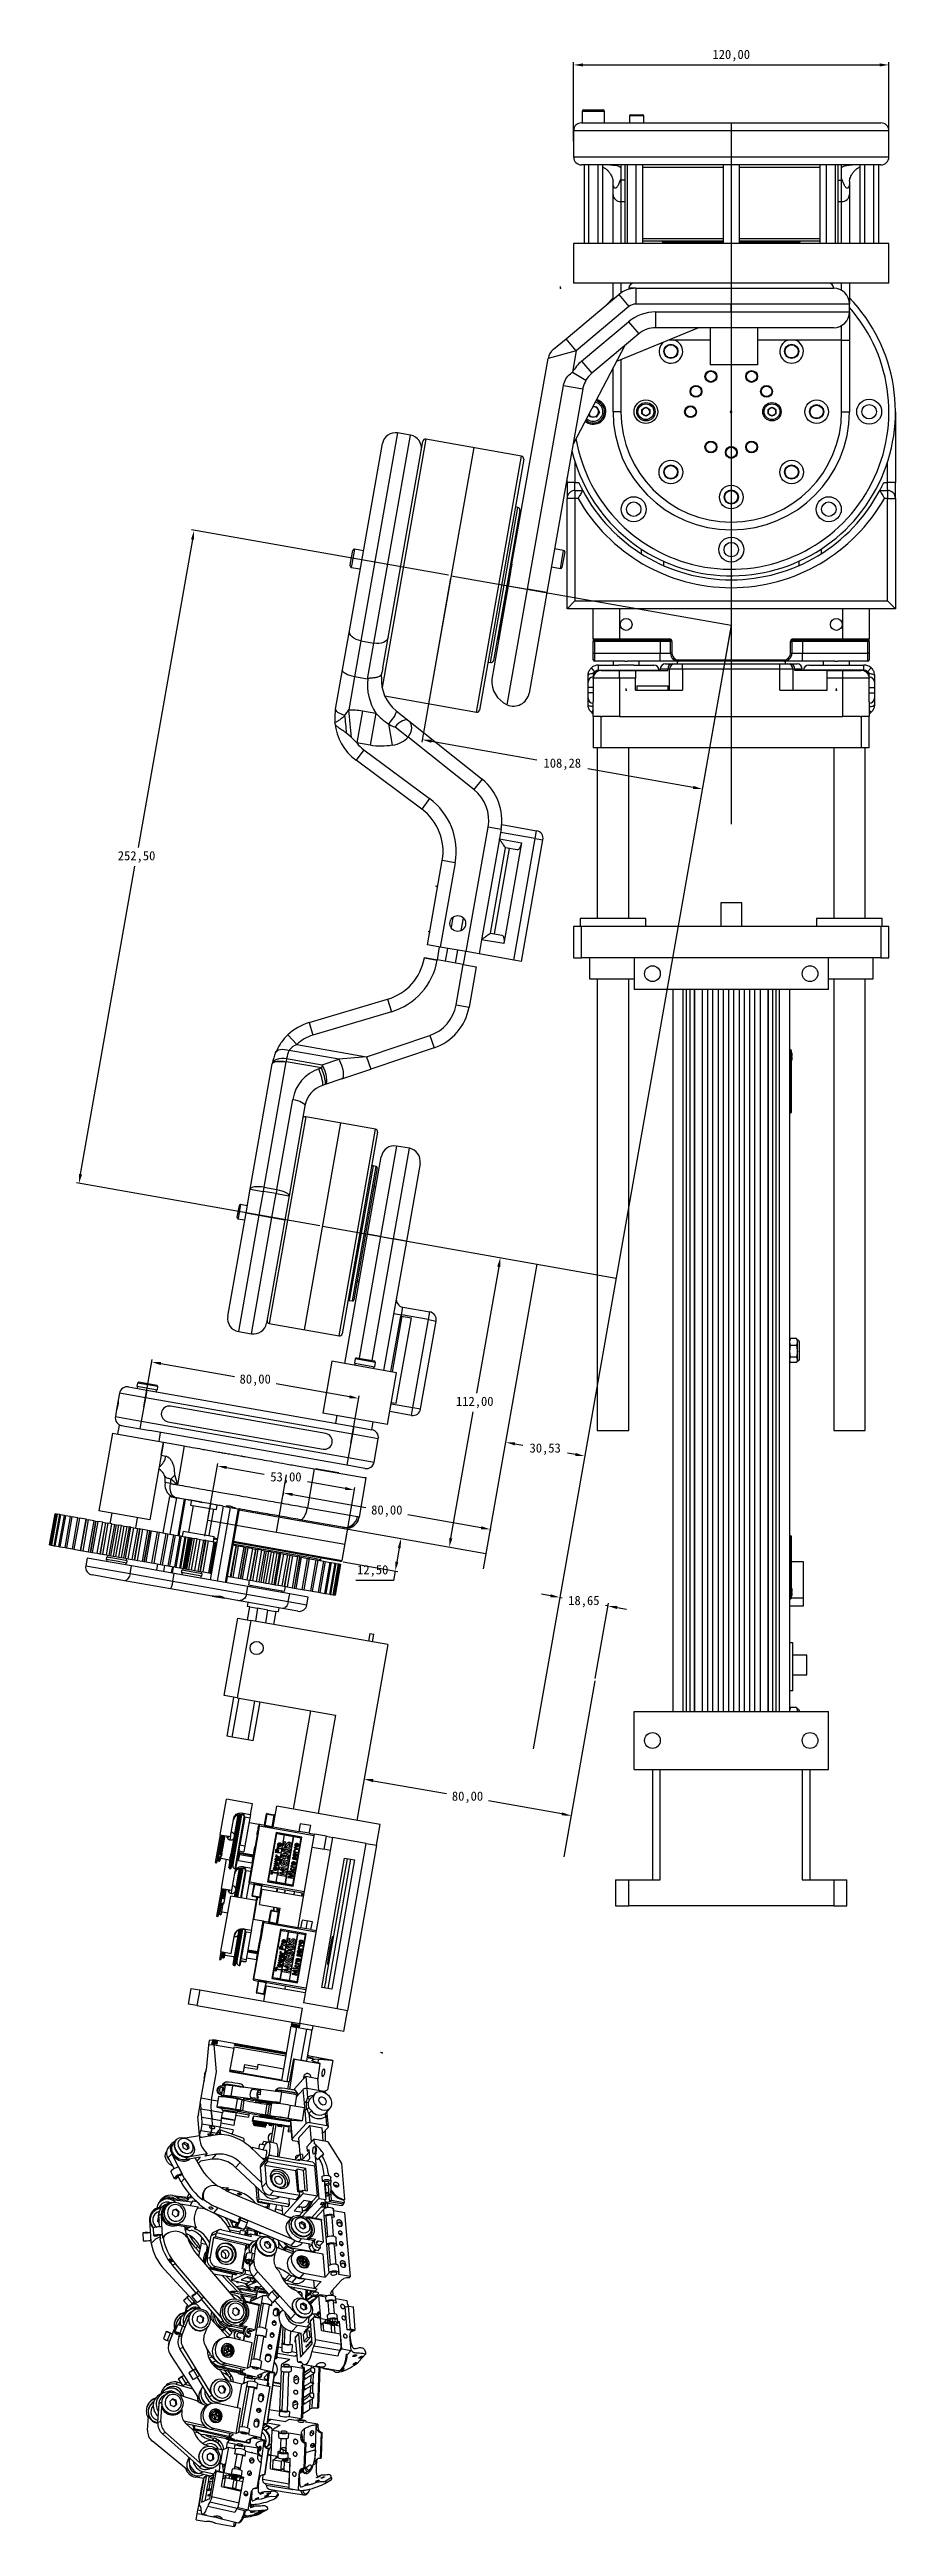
# Model space of a CAD drawing. Header units: millimetres. Extents: x 15 to 2378, y 5 to 1787.
# Drawn here: x 2056 to 2378, y 843 to 1787 of the extents above; entities that cross this region are included whole.
import ezdxf

# ---------------------------------------------------------------- set-up
doc = ezdxf.new("R2010")
doc.units = ezdxf.units.MM
doc.header["$PDSIZE"] = -1
doc.dimstyles.new('ISO-25', dxfattribs={"dimtxt": 2.5, "dimasz": 2.5, "dimexe": 1.25, "dimexo": 0.625, "dimtad": 1, "dimtxsty": 'Standard', "dimcen": 2.5, "dimadec": 0, "dimazin": 0, "dimtfac": 1, "dimtmove": 0, "dimatfit": 3, "dimfxl": 1, "dimarcsym": 0})

msp = doc.modelspace()

# ---------------------------------------------------------------- blocks, each defined once
blk = doc.blocks.new('*D1')
at = {"color": 0, "lineweight": -2, "transparency": 16777216}
for p, q in [((2255.13, 1751.76), (2255.13, 1781.81)), ((2258.69, 1780.81), (2371.58, 1780.81)), ((2375.13, 1751.76), (2375.13, 1781.81))]:
    blk.add_line(p, q, dxfattribs=at)
at = {"color": 0, "transparency": 16777216}
for points in [[(2258.69, 1781.4), (2258.69, 1780.22), (2255.13, 1780.81)], [(2371.58, 1781.4), (2371.58, 1780.22), (2375.13, 1780.81)]]:
    blk.add_solid(points, dxfattribs=at)
at = {"layer": 'Defpoints', "color": 0, "transparency": 16777216}
for p in [(2375.13, 1780.81), (2255.13, 1750.76), (2375.13, 1750.76)]:
    blk.add_point(p, dxfattribs=at)
at = {"color": 0, "transparency": 16777216, "insert": (2315.13, 1784.38), "char_height": 3.5, "attachment_point": 5}
blk.add_mtext('120,00', dxfattribs=at)
blk = doc.blocks.new('*D2')
at = {"color": 0, "lineweight": -2, "transparency": 16777216}
for p, q in [((2208.32, 1585.34), (2197.32, 1522.91)), ((2314.96, 1566.54), (2303.95, 1504.11)), ((2200.99, 1523.28), (2241.12, 1516.2)), ((2300.62, 1505.71), (2260.5, 1512.79))]:
    blk.add_line(p, q, dxfattribs=at)
at = {"color": 0, "transparency": 16777216}
for points in [[(2201.09, 1523.86), (2200.89, 1522.7), (2197.49, 1523.9)], [(2300.73, 1506.29), (2300.52, 1505.13), (2304.12, 1505.09)]]:
    blk.add_solid(points, dxfattribs=at)
at = {"layer": 'Defpoints', "color": 0, "transparency": 16777216}
for p in [(2208.5, 1586.33), (2315.13, 1567.52), (2304.12, 1505.09)]:
    blk.add_point(p, dxfattribs=at)
at = {"color": 0, "transparency": 16777216, "insert": (2250.81, 1514.5), "char_height": 3.5, "attachment_point": 5}
blk.add_mtext('108,28', dxfattribs=at)
blk = doc.blocks.new('*D3')
at = {"color": 0, "lineweight": -2, "transparency": 16777216}
for p, q in [((2091.51, 1269.83), (2094.7, 1287.91)), ((2098.03, 1286.31), (2125.98, 1281.38)), ((2169.81, 1273.65), (2141.86, 1278.58)), ((2170.3, 1255.94), (2173.48, 1274.02))]:
    blk.add_line(p, q, dxfattribs=at)
at = {"color": 0, "transparency": 16777216}
for points in [[(2098.13, 1286.89), (2097.92, 1285.72), (2094.52, 1286.92)], [(2169.91, 1274.23), (2169.7, 1273.07), (2173.31, 1273.03)]]:
    blk.add_solid(points, dxfattribs=at)
at = {"layer": 'Defpoints', "color": 0, "transparency": 16777216}
for p in [(2091.34, 1268.85), (2173.31, 1273.03), (2170.12, 1254.96)]:
    blk.add_point(p, dxfattribs=at)
at = {"color": 0, "transparency": 16777216, "insert": (2133.92, 1279.98), "char_height": 3.5, "attachment_point": 5}
blk.add_mtext('80,00', dxfattribs=at)
blk = doc.blocks.new('*D4')
at = {"color": 0, "lineweight": -2, "transparency": 16777216}
for p, q in [((2178.85, 1127.47), (2206.8, 1122.54)), ((2250.63, 1114.81), (2222.68, 1119.74))]:
    blk.add_line(p, q, dxfattribs=at)
at = {"color": 0, "transparency": 16777216}
for points in [[(2178.95, 1128.05), (2178.75, 1126.88), (2175.35, 1128.08)], [(2250.73, 1115.39), (2250.53, 1114.22), (2254.13, 1114.19)]]:
    blk.add_solid(points, dxfattribs=at)
at = {"layer": 'Defpoints', "color": 0, "transparency": 16777216}
for p in [(2175.35, 1128.08), (2254.13, 1114.19), (2254.13, 1114.19)]:
    blk.add_point(p, dxfattribs=at)
at = {"color": 0, "transparency": 16777216, "insert": (2214.74, 1121.14), "char_height": 3.5, "attachment_point": 5}
blk.add_mtext('80,00', dxfattribs=at)
blk = doc.blocks.new('*D5')
at = {"color": 0, "lineweight": -2, "transparency": 16777216}
for p, q in [((2246.34, 1197.88), (2242.84, 1198.5)), ((2249.85, 1197.26), (2250.79, 1197.1)), ((2263.34, 1166.42), (2268.38, 1195.01)), ((2268.21, 1194.02), (2267.26, 1194.19)), ((2271.71, 1193.41), (2275.21, 1192.79))]:
    blk.add_line(p, q, dxfattribs=at)
at = {"color": 0, "transparency": 16777216}
for points in [[(2246.45, 1198.46), (2246.24, 1197.3), (2249.85, 1197.26)], [(2271.81, 1193.99), (2271.61, 1192.82), (2268.21, 1194.02)]]:
    blk.add_solid(points, dxfattribs=at)
at = {"layer": 'Defpoints', "color": 0, "transparency": 16777216}
for p in [(2249.85, 1197.26), (2268.21, 1194.02), (2263.17, 1165.44)]:
    blk.add_point(p, dxfattribs=at)
at = {"color": 0, "transparency": 16777216, "insert": (2259.03, 1195.64), "char_height": 3.5, "attachment_point": 5}
blk.add_mtext('18,65', dxfattribs=at)
blk = doc.blocks.new('*D7')
at = {"color": 0, "lineweight": -2, "transparency": 16777216}
for p, q in [((2207.51, 1586.5), (2109.69, 1603.75)), ((2110.06, 1600.07), (2089.38, 1482.81)), ((2067.45, 1358.41), (2088.13, 1475.68)), ((2158.5, 1338.75), (2065.85, 1355.08))]:
    blk.add_line(p, q, dxfattribs=at)
at = {"color": 0, "transparency": 16777216}
for points in [[(2109.48, 1600.17), (2110.64, 1599.97), (2110.68, 1603.57)], [(2066.87, 1358.51), (2068.03, 1358.31), (2066.83, 1354.91)]]:
    blk.add_solid(points, dxfattribs=at)
at = {"layer": 'Defpoints', "color": 0, "transparency": 16777216}
for p in [(2208.5, 1586.33), (2066.83, 1354.91), (2159.48, 1338.57)]:
    blk.add_point(p, dxfattribs=at)
at = {"color": 0, "transparency": 16777216, "insert": (2088.76, 1479.24), "char_height": 3.5, "attachment_point": 5}
blk.add_mtext('252,50', dxfattribs=at)
blk = doc.blocks.new('*D8')
at = {"color": 0, "lineweight": -2, "transparency": 16777216}
for p, q in [((2232.77, 1255.74), (2235.77, 1255.21)), ((2255.83, 1251.68), (2252.82, 1252.21))]:
    blk.add_line(p, q, dxfattribs=at)
at = {"color": 0, "transparency": 16777216}
for points in [[(2232.87, 1256.33), (2232.66, 1255.16), (2229.26, 1256.36)], [(2255.93, 1252.26), (2255.73, 1251.09), (2259.33, 1251.06)]]:
    blk.add_solid(points, dxfattribs=at)
at = {"layer": 'Defpoints', "color": 0, "transparency": 16777216}
for p in [(2229.26, 1256.36), (2259.33, 1251.06), (2259.33, 1251.06)]:
    blk.add_point(p, dxfattribs=at)
at = {"color": 0, "transparency": 16777216, "insert": (2244.3, 1253.71), "char_height": 3.5, "attachment_point": 5}
blk.add_mtext('30,53', dxfattribs=at)
blk = doc.blocks.new('*D9')
at = {"color": 0, "lineweight": -2, "transparency": 16777216}
for p, q in [((2144.67, 1237.32), (2144.45, 1236.08)), ((2148.13, 1236.45), (2176.08, 1231.52)), ((2219.91, 1223.79), (2191.96, 1228.72)), ((2223.46, 1223.43), (2223.24, 1222.19))]:
    blk.add_line(p, q, dxfattribs=at)
at = {"color": 0, "transparency": 16777216}
for points in [[(2148.23, 1237.03), (2148.03, 1235.86), (2144.63, 1237.07)], [(2220.01, 1224.37), (2219.81, 1223.21), (2223.41, 1223.17)]]:
    blk.add_solid(points, dxfattribs=at)
at = {"layer": 'Defpoints', "color": 0, "transparency": 16777216}
for p in [(2144.85, 1238.3), (2223.41, 1223.17), (2223.63, 1224.41)]:
    blk.add_point(p, dxfattribs=at)
at = {"color": 0, "transparency": 16777216, "insert": (2184.02, 1230.12), "char_height": 3.5, "attachment_point": 5}
blk.add_mtext('80,00', dxfattribs=at)
blk = doc.blocks.new('*D10')
at = {"color": 0, "lineweight": -2, "transparency": 16777216}
for p, q in [((2226.61, 1323.13), (2218.13, 1275.04)), ((2208.4, 1219.83), (2216.88, 1267.91))]:
    blk.add_line(p, q, dxfattribs=at)
at = {"color": 0, "transparency": 16777216}
for points in [[(2226.03, 1323.23), (2227.2, 1323.02), (2227.23, 1326.63)], [(2207.81, 1219.93), (2208.98, 1219.73), (2207.78, 1216.33)]]:
    blk.add_solid(points, dxfattribs=at)
at = {"layer": 'Defpoints', "color": 0, "transparency": 16777216}
for p in [(2227.23, 1326.63), (2207.78, 1216.33), (2207.78, 1216.33)]:
    blk.add_point(p, dxfattribs=at)
at = {"color": 0, "transparency": 16777216, "insert": (2217.5, 1271.48), "char_height": 3.5, "attachment_point": 5}
blk.add_mtext('112,00', dxfattribs=at)
blk = doc.blocks.new('*D11')
at = {"color": 0, "lineweight": -2, "transparency": 16777216}
for p, q in [((2116.06, 1227.68), (2119.7, 1248.3)), ((2123.03, 1246.7), (2137.39, 1244.17)), ((2168.22, 1238.73), (2153.86, 1241.26)), ((2168.26, 1218.47), (2171.9, 1239.1))]:
    blk.add_line(p, q, dxfattribs=at)
at = {"color": 0, "transparency": 16777216}
for points in [[(2123.13, 1247.28), (2122.93, 1246.12), (2119.53, 1247.32)], [(2168.32, 1239.32), (2168.12, 1238.15), (2171.72, 1238.11)]]:
    blk.add_solid(points, dxfattribs=at)
at = {"layer": 'Defpoints', "color": 0, "transparency": 16777216}
for p in [(2171.72, 1238.11), (2115.89, 1226.69), (2168.09, 1217.49)]:
    blk.add_point(p, dxfattribs=at)
at = {"color": 0, "transparency": 16777216, "insert": (2145.62, 1242.72), "char_height": 3.5, "attachment_point": 5}
blk.add_mtext('53,00', dxfattribs=at)
blk = doc.blocks.new('*D12')
at = {"color": 0, "lineweight": -2, "transparency": 16777216}
for p, q in [((2167.41, 1210.76), (2188.19, 1207.09)), ((2188.76, 1216.07), (2187.82, 1210.77)), ((2186.59, 1203.76), (2172.23, 1203.76)), ((2187.21, 1207.26), (2186.59, 1203.76))]:
    blk.add_line(p, q, dxfattribs=at)
at = {"color": 0, "transparency": 16777216}
for points in [[(2188.18, 1216.18), (2189.34, 1215.97), (2189.38, 1219.57)], [(2187.24, 1210.87), (2188.41, 1210.66), (2187.21, 1207.26)]]:
    blk.add_solid(points, dxfattribs=at)
at = {"layer": 'Defpoints', "color": 0, "transparency": 16777216}
for p in [(2189.38, 1219.57), (2166.42, 1210.93), (2187.21, 1207.26)]:
    blk.add_point(p, dxfattribs=at)
at = {"color": 0, "transparency": 16777216, "insert": (2178.65, 1207.33), "char_height": 3.5, "attachment_point": 5}
blk.add_mtext('12,50', dxfattribs=at)

# ---------------------------------------------------------------- dimensions: what is measured, and where the dimension line sits
dim = msp.add_linear_dim(base=(2375.132, 1780.812), p1=(2255.132, 1750.758), p2=(2375.132, 1750.758), dimstyle='ISO-25', override={"dimtxt": 3.5, "dimasz": 3.556, "dimexe": 1, "dimexo": 1, "dimgap": 1.524, "dimtih": 1, "dimtoh": 1, "dimzin": 1, "dimadec": 2, "dimtzin": 1})
dim.commit()
dim.dimension.update_dxf_attribs({"geometry": '*D1', "text_midpoint": (2315.132, 1784.378)})
at = {"color": 1}
for base, p1, p2, angle, picture, middle in [((2066.832, 1354.91), (2208.497, 1586.326), (2159.48, 1338.573), 80, '*D7', (2088.755, 1479.242)), ((2207.781, 1216.329), (2227.229, 1326.627), (2207.781, 1216.329), 80, '*D10', (2217.505, 1271.478)), ((2259.331, 1251.061), (2229.265, 1256.362), (2259.331, 1251.061), 170, '*D8', (2244.298, 1253.712)), ((2187.206, 1207.264), (2189.376, 1219.574), (2166.421, 1210.929), 260, '*D12', (2178.647, 1207.328)), ((2268.208, 1194.025), (2249.845, 1197.263), (2263.168, 1165.438), 350, '*D5', (2259.027, 1195.644)), ((2254.132, 1114.191), (2175.347, 1128.083), (2254.132, 1114.191), 350, '*D4', (2214.739, 1121.137))]:
    dim = msp.add_linear_dim(base=base, p1=p1, p2=p2, angle=angle, dimstyle='ISO-25', override={"dimtxt": 3.5, "dimasz": 3.556, "dimexe": 1, "dimexo": 1, "dimgap": 1.524, "dimtih": 1, "dimtoh": 1, "dimzin": 1, "dimadec": 2, "dimtzin": 1}, dxfattribs=at)
    dim.commit()
    dim.dimension.update_dxf_attribs({"geometry": picture, "text_midpoint": middle})
for p1, p2, distance, picture, middle in [((2208.497, 1586.326), (2315.132, 1567.523), -63.392, '*D2', (2250.807, 1514.495)), ((2091.337, 1268.847), (2170.122, 1254.955), 18.356, '*D3', (2133.917, 1279.978)), ((2115.89, 1226.693), (2168.085, 1217.49), 20.943, '*D11', (2145.625, 1242.716)), ((2144.846, 1238.304), (2223.631, 1224.412), -1.258, '*D9', (2184.02, 1230.119))]:
    dim = msp.add_aligned_dim(p1=p1, p2=p2, distance=distance, dimstyle='ISO-25', override={"dimtxt": 3.5, "dimasz": 3.556, "dimexe": 1, "dimexo": 1, "dimgap": 1.524, "dimtih": 1, "dimtoh": 1, "dimzin": 1, "dimadec": 2, "dimtzin": 1}, dxfattribs=at)
    dim.commit()
    dim.dimension.update_dxf_attribs({"geometry": picture, "text_midpoint": middle})

# ---------------------------------------------------------------- linework, layer by layer
at = {"color": 7, "linetype": 'Continuous', "lineweight": 25}
for p, q in [((2255.132, 1755.758), (2255.132, 1745.758)), ((2375.132, 1755.758), (2255.132, 1755.758)), ((2258.132, 1758.758), (2372.132, 1758.758)), ((2258.382, 1763.133), (2258.382, 1758.758)), ((2265.861, 1763.133), (2258.382, 1763.133)), ((2259.007, 1763.758), (2265.386, 1763.758)), ((2265.386, 1763.758), (2266.257, 1763.758)), ((2266.882, 1763.133), (2265.861, 1763.133)), ((2266.882, 1758.758), (2266.882, 1763.133)), ((2276.382, 1761.383), (2276.382, 1758.758)), ((2281.882, 1761.383), (2276.382, 1761.383)), ((2276.757, 1761.758), (2281.507, 1761.758)), ((2281.882, 1758.758), (2281.882, 1761.383)), ((2375.132, 1745.758), (2375.132, 1755.758)), ((2255.132, 1745.758), (2375.132, 1745.758)), ((2372.132, 1742.758), (2258.132, 1742.758)), ((2259.133, 1742.758), (2259.133, 1712.758)), ((2260.822, 1742.758), (2260.822, 1712.758)), ((2264.321, 1742.758), (2264.321, 1712.758)), ((2266.131, 1742.758), (2266.131, 1712.758)), ((2270.132, 1731.453), (2270.132, 1736.532)), ((2273.132, 1742.758), (2273.132, 1736.986)), ((2274.647, 1736.986), (2273.132, 1736.986)), ((2273.132, 1736.986), (2273.132, 1728.758)), ((2274.647, 1742.758), (2274.647, 1712.758)), ((2275.485, 1742.758), (2275.485, 1712.758)), ((2278.847, 1742.758), (2278.847, 1712.758)), ((2281.371, 1742.758), (2281.371, 1712.758)), ((2312.067, 1741.758), (2281.371, 1741.758)), ((2312.067, 1742.758), (2312.067, 1712.758)), ((2315.062, 1742.758), (2315.062, 1712.758)), ((2318.127, 1742.758), (2318.127, 1712.758)), ((2318.198, 1742.758), (2318.198, 1712.758)), ((2348.857, 1741.758), (2318.198, 1741.758)), ((2348.857, 1742.758), (2348.857, 1712.758)), ((2351.282, 1742.758), (2351.282, 1712.758)), ((2354.68, 1742.758), (2354.68, 1712.758)), ((2355.654, 1742.758), (2355.654, 1712.758)), ((2355.654, 1736.986), (2357.132, 1736.986)), ((2357.132, 1736.986), (2357.132, 1742.758)), ((2357.132, 1728.758), (2357.132, 1736.986)), ((2360.132, 1736.532), (2360.132, 1731.453)), ((2364.133, 1742.758), (2364.133, 1712.758)), ((2365.822, 1742.758), (2365.822, 1712.758)), ((2369.321, 1742.758), (2369.321, 1712.758)), ((2371.131, 1742.758), (2371.131, 1712.758)), ((2270.132, 1712.758), (2270.132, 1731.453)), ((2273.132, 1728.758), (2274.647, 1728.758)), ((2273.132, 1728.758), (2273.132, 1712.758)), ((2355.654, 1728.758), (2357.132, 1728.758)), ((2357.132, 1712.758), (2357.132, 1728.758)), ((2360.132, 1731.453), (2360.132, 1712.758)), ((2255.132, 1712.758), (2255.132, 1697.758)), ((2375.132, 1712.758), (2255.132, 1712.758)), ((2281.371, 1714.758), (2312.067, 1714.758)), ((2312.096, 1713.758), (2281.371, 1713.758)), ((2289.132, 1713.258), (2289.132, 1712.758)), ((2312.067, 1713.258), (2289.132, 1713.258)), ((2348.857, 1713.758), (2318.169, 1713.758)), ((2318.198, 1714.758), (2348.857, 1714.758)), ((2341.132, 1713.258), (2318.198, 1713.258)), ((2341.132, 1712.758), (2341.132, 1713.258)), ((2375.132, 1697.758), (2375.132, 1712.758)), ((2375.132, 1697.758), (2255.132, 1697.758)), ((2270.132, 1691.563), (2270.132, 1697.758)), ((2273.132, 1697.758), (2273.132, 1694.016)), ((2357.132, 1694.954), (2357.132, 1697.758)), ((2360.132, 1697.758), (2360.132, 1689.758)), ((2252.231, 1676.542), (2272.344, 1693.419)), ((2276.201, 1688.822), (2256.088, 1671.946)), ((2270.132, 1692.132), (2267.901, 1689.69)), ((2272.344, 1693.419), (2276.201, 1688.822)), ((2276.132, 1695.758), (2276.132, 1695.427)), ((2278.772, 1695.758), (2276.132, 1695.758)), ((2278.772, 1695.758), (2315.132, 1695.758)), ((2278.772, 1695.758), (2278.772, 1689.758)), ((2315.132, 1689.758), (2278.772, 1689.758)), ((2315.132, 1695.758), (2354.132, 1695.758)), ((2315.132, 1695.758), (2315.132, 1689.758)), ((2360.132, 1689.758), (2315.132, 1689.758)), ((2315.132, 1686.758), (2315.132, 1689.758)), ((2360.132, 1686.758), (2360.132, 1689.758)), ((2258.177, 1667.998), (2276.074, 1683.015)), ((2302.719, 1680.758), (2271.414, 1667.909)), ((2276.074, 1683.015), (2279.931, 1678.419)), ((2286.358, 1686.758), (2315.132, 1686.758)), ((2286.358, 1686.758), (2286.358, 1680.758)), ((2315.132, 1680.758), (2286.358, 1680.758)), ((2307.132, 1680.758), (2307.132, 1666.645)), ((2315.132, 1686.758), (2360.132, 1686.758)), ((2315.132, 1686.758), (2315.132, 1680.758)), ((2354.132, 1680.758), (2315.132, 1680.758)), ((2325.132, 1680.758), (2325.132, 1666.645)), ((2357.132, 1676.053), (2357.132, 1681.562)), ((2360.132, 1686.758), (2360.132, 1676.053)), ((2256.088, 1671.946), (2245.412, 1668.987)), ((2247.464, 1672.542), (2252.231, 1676.542)), ((2256.088, 1671.946), (2252.231, 1676.542)), ((2256.088, 1671.946), (2254.656, 1663.829)), ((2274.567, 1673.918), (2254.905, 1636.442)), ((2279.931, 1678.419), (2262.034, 1663.402)), ((2293.434, 1676.053), (2291.254, 1676.053)), ((2307.132, 1676.053), (2293.434, 1676.053)), ((2336.831, 1676.053), (2325.132, 1676.053)), ((2339.396, 1676.053), (2336.831, 1676.053)), ((2357.132, 1676.053), (2339.396, 1676.053)), ((2357.132, 1676.053), (2360.132, 1676.053)), ((2357.132, 1648.758), (2357.132, 1676.053)), ((2360.132, 1676.053), (2360.132, 1648.758)), ((2231.626, 1590.804), (2245.412, 1668.987)), ((2254.656, 1663.829), (2259.833, 1660.796)), ((2258.177, 1667.998), (2262.034, 1663.402)), ((2270.132, 1648.758), (2270.132, 1665.466)), ((2273.132, 1668.614), (2273.132, 1648.758)), ((2325.132, 1666.645), (2307.132, 1666.645)), ((2237.549, 1581.203), (2251.228, 1658.78)), ((2258.614, 1657.478), (2244.935, 1579.901)), ((2251.228, 1658.78), (2258.614, 1657.478)), ((2262.425, 1650.777), (2263.917, 1650.677)), ((2263.917, 1650.677), (2264.936, 1648.605)), ((2261.347, 1646.839), (2260.869, 1647.811)), ((2263.651, 1646.686), (2261.347, 1646.839)), ((2264.936, 1648.605), (2263.651, 1646.686)), ((2273.132, 1648.758), (2270.132, 1648.758)), ((2281.132, 1649.624), (2282.632, 1650.49)), ((2281.132, 1647.892), (2281.132, 1649.624)), ((2282.632, 1647.026), (2281.132, 1647.892)), ((2282.632, 1650.49), (2284.132, 1649.624)), ((2284.132, 1647.892), (2282.632, 1647.026)), ((2284.132, 1649.624), (2284.132, 1647.892)), ((2329.132, 1649.624), (2330.632, 1650.49)), ((2329.132, 1647.892), (2329.132, 1649.624)), ((2330.632, 1647.026), (2329.132, 1647.892)), ((2330.632, 1650.49), (2332.132, 1649.624)), ((2332.132, 1647.892), (2330.632, 1647.026)), ((2332.132, 1649.624), (2332.132, 1647.892)), ((2357.132, 1648.758), (2360.132, 1648.758)), ((2377.632, 1645.758), (2377.56, 1645.758)), ((2377.584, 1646.296), (2377.632, 1645.758)), ((2377.632, 1648.758), (2377.632, 1645.758)), ((2377.632, 1645.758), (2377.632, 1621.758)), ((2169.768, 1565.362), (2182.335, 1636.633)), ((2188.127, 1640.689), (2174.164, 1561.499)), ((2179.088, 1560.63), (2193.052, 1639.82)), ((2198.874, 1638.286), (2182.207, 1543.764)), ((2182.503, 1551.204), (2197.715, 1637.475)), ((2193.052, 1639.82), (2188.127, 1640.689)), ((2235.311, 1631.861), (2198.874, 1638.286)), ((2218.12, 1534.365), (2235.311, 1631.861)), ((2236.123, 1630.703), (2219.279, 1535.176)), ((2252.632, 1621.758), (2252.632, 1623.555)), ((2255.632, 1629.627), (2255.632, 1621.758)), ((2374.632, 1621.758), (2374.632, 1629.627)), ((2255.632, 1621.758), (2252.632, 1621.758)), ((2252.632, 1621.758), (2252.632, 1615.758)), ((2252.632, 1573.758), (2252.632, 1615.758)), ((2255.632, 1615.758), (2252.632, 1615.758)), ((2255.632, 1618.758), (2255.632, 1621.758)), ((2255.632, 1621.758), (2257.106, 1621.758)), ((2255.632, 1618.758), (2258.599, 1618.758)), ((2255.632, 1618.758), (2255.632, 1615.758)), ((2256.823, 1615.758), (2255.632, 1615.758)), ((2255.632, 1615.758), (2255.632, 1576.758)), ((2371.665, 1618.758), (2374.632, 1618.758)), ((2373.158, 1621.758), (2374.632, 1621.758)), ((2374.632, 1615.758), (2373.442, 1615.758)), ((2374.632, 1618.758), (2374.632, 1621.758)), ((2377.632, 1621.758), (2374.632, 1621.758)), ((2374.632, 1618.758), (2374.632, 1615.758)), ((2374.632, 1615.758), (2377.632, 1615.758)), ((2374.632, 1576.758), (2374.632, 1615.758)), ((2377.632, 1615.758), (2377.632, 1621.758)), ((2377.632, 1615.758), (2377.632, 1573.758)), ((2228.685, 1582.766), (2233.895, 1612.31)), ((2234.706, 1611.152), (2229.67, 1582.592)), ((2233.895, 1612.31), (2232.91, 1612.484)), ((2315.132, 1606.758), (2315.132, 1603.758)), ((2170.256, 1591.164), (2171.103, 1595.966)), ((2171.682, 1596.371), (2170.694, 1590.77)), ((2175.129, 1595.763), (2171.682, 1596.371)), ((2233.722, 1602.694), (2233.317, 1603.273)), ((2251.32, 1595.959), (2247.873, 1596.567)), ((2250.105, 1589.066), (2251.32, 1595.959)), ((2251.726, 1595.38), (2250.689, 1589.497)), ((2280.946, 1594.654), (2280.946, 1596.437)), ((2349.318, 1596.437), (2349.318, 1594.654)), ((2170.061, 1590.057), (2170.256, 1591.164)), ((2170.694, 1590.77), (2170.466, 1589.477)), ((2170.466, 1589.477), (2173.913, 1588.87)), ((2226.516, 1561.824), (2231.626, 1590.804)), ((2246.658, 1589.673), (2250.105, 1589.066)), ((2250.689, 1589.497), (2250.684, 1589.471)), ((2289.318, 1591.838), (2289.318, 1590.195)), ((2340.946, 1590.195), (2340.946, 1591.838)), ((2223.476, 1553.222), (2228.685, 1582.766)), ((2230.224, 1582.495), (2223.953, 1546.932)), ((2229.67, 1582.592), (2224.634, 1554.033)), ((2229.79, 1537.199), (2237.549, 1581.203)), ((2230.224, 1582.495), (2237.549, 1581.203)), ((2244.935, 1579.901), (2237.549, 1581.203)), ((2244.935, 1579.901), (2238.185, 1541.618)), ((2255.632, 1576.758), (2252.632, 1573.758)), ((2255.632, 1576.758), (2374.632, 1576.758)), ((2374.632, 1576.758), (2377.632, 1573.758)), ((2377.632, 1573.758), (2252.632, 1573.758)), ((2262.632, 1562.258), (2262.632, 1573.758)), ((2272.632, 1573.758), (2272.632, 1562.258)), ((2357.632, 1573.758), (2272.632, 1573.758)), ((2357.632, 1562.258), (2357.632, 1573.758)), ((2367.632, 1573.758), (2367.632, 1562.258)), ((2167.138, 1550.445), (2169.768, 1565.362)), ((2174.164, 1561.499), (2171.753, 1547.825)), ((2174.164, 1561.499), (2179.088, 1560.63)), ((2176.677, 1546.957), (2179.088, 1560.63)), ((2226.024, 1561.911), (2226.603, 1562.317)), ((2226.516, 1561.824), (2226.577, 1561.814)), ((2262.632, 1562.258), (2272.632, 1562.258)), ((2262.632, 1562.258), (2262.632, 1561.258)), ((2262.632, 1561.258), (2263.132, 1561.258)), ((2262.632, 1556.758), (2262.632, 1561.258)), ((2262.632, 1556.758), (2263.132, 1556.758)), ((2262.632, 1554.258), (2262.632, 1556.758)), ((2272.632, 1561.758), (2263.132, 1561.758)), ((2263.132, 1561.758), (2263.132, 1561.258)), ((2288.06, 1561.258), (2263.132, 1561.258)), ((2263.132, 1561.258), (2263.132, 1556.758)), ((2263.132, 1556.758), (2263.132, 1553.758)), ((2263.132, 1556.758), (2288.06, 1556.758)), ((2272.632, 1562.258), (2291.56, 1562.258)), ((2272.632, 1562.258), (2272.632, 1561.758)), ((2291.56, 1561.758), (2272.632, 1561.758)), ((2288.06, 1561.758), (2288.06, 1561.258)), ((2292.06, 1561.258), (2288.06, 1561.258)), ((2288.06, 1561.258), (2288.06, 1556.758)), ((2288.06, 1553.758), (2288.06, 1556.758)), ((2288.06, 1556.758), (2292.06, 1556.758)), ((2291.56, 1562.258), (2291.56, 1561.758)), ((2292.56, 1561.258), (2292.06, 1561.258)), ((2292.06, 1556.758), (2292.06, 1561.258)), ((2292.56, 1556.758), (2292.06, 1556.758)), ((2292.56, 1561.258), (2292.56, 1556.758)), ((2337.704, 1556.758), (2337.704, 1561.258)), ((2337.704, 1561.258), (2338.204, 1561.258)), ((2337.704, 1556.758), (2338.204, 1556.758)), ((2338.204, 1561.258), (2338.204, 1556.758)), ((2342.204, 1561.258), (2338.204, 1561.258)), ((2338.204, 1556.758), (2342.204, 1556.758)), ((2338.704, 1562.258), (2357.632, 1562.258)), ((2338.704, 1562.258), (2338.704, 1561.758)), ((2357.632, 1561.758), (2338.704, 1561.758)), ((2342.204, 1561.758), (2342.204, 1561.258)), ((2342.204, 1561.258), (2342.204, 1556.758)), ((2367.132, 1561.258), (2342.204, 1561.258)), ((2342.204, 1553.758), (2342.204, 1556.758)), ((2342.204, 1556.758), (2367.132, 1556.758)), ((2357.632, 1562.258), (2367.632, 1562.258)), ((2357.632, 1562.258), (2357.632, 1561.758)), ((2367.132, 1561.758), (2357.632, 1561.758)), ((2367.132, 1561.758), (2367.132, 1561.258)), ((2367.632, 1561.258), (2367.132, 1561.258)), ((2367.132, 1556.758), (2367.132, 1561.258)), ((2367.132, 1553.758), (2367.132, 1556.758)), ((2367.632, 1556.758), (2367.132, 1556.758)), ((2367.632, 1561.258), (2367.632, 1562.258)), ((2367.632, 1561.258), (2367.632, 1556.758)), ((2367.632, 1556.758), (2367.632, 1554.258)), ((2164.512, 1535.553), (2167.138, 1550.445)), ((2171.753, 1547.825), (2169.532, 1535.231)), ((2176.677, 1546.957), (2171.753, 1547.825)), ((2181.965, 1547.678), (2181.987, 1548.279)), ((2181.987, 1548.279), (2182.15, 1549.202)), ((2182.15, 1549.202), (2182.157, 1549.241)), ((2182.15, 1549.202), (2182.15, 1549.202)), ((2182.162, 1549.269), (2182.157, 1549.241)), ((2182.503, 1551.204), (2182.162, 1549.269)), ((2222.491, 1553.395), (2223.476, 1553.222)), ((2260.632, 1545.758), (2260.632, 1548.308)), ((2263.255, 1549.758), (2261.877, 1551.208)), ((2262.632, 1549.033), (2262.632, 1548.308)), ((2262.632, 1548.308), (2262.632, 1547.758)), ((2262.632, 1547.758), (2262.632, 1543.758)), ((2272.632, 1547.258), (2262.632, 1547.258)), ((2262.632, 1547.222), (2262.632, 1547.258)), ((2274.584, 1553.758), (2263.132, 1553.758)), ((2264.632, 1550.308), (2264.632, 1552.308)), ((2264.632, 1552.308), (2272.217, 1552.308)), ((2264.632, 1550.308), (2287.632, 1550.308)), ((2265.632, 1550.258), (2272.632, 1550.258)), ((2270.132, 1553.758), (2270.132, 1552.308)), ((2270.132, 1550.308), (2270.132, 1550.258)), ((2272.632, 1547.258), (2272.632, 1550.258)), ((2272.632, 1550.258), (2278.632, 1550.258)), ((2278.632, 1547.258), (2272.632, 1547.258)), ((2272.632, 1547.258), (2272.632, 1532.758)), ((2274.584, 1553.758), (2275.68, 1553.758)), ((2288.06, 1553.758), (2275.68, 1553.758)), ((2278.047, 1552.308), (2285.632, 1552.308)), ((2278.632, 1550.258), (2278.632, 1547.258)), ((2278.632, 1550.258), (2290.946, 1550.258)), ((2278.632, 1542.758), (2278.632, 1547.258)), ((2280.132, 1552.308), (2280.132, 1553.758)), ((2280.132, 1550.258), (2280.132, 1550.308)), ((2295.06, 1553.758), (2288.06, 1553.758)), ((2288.091, 1550.758), (2288.091, 1550.258)), ((2290.946, 1550.758), (2288.091, 1550.758)), ((2290.091, 1552.758), (2292.735, 1552.758)), ((2290.946, 1550.258), (2290.946, 1550.758)), ((2291.632, 1550.758), (2290.946, 1550.758)), ((2296.632, 1550.758), (2291.632, 1550.758)), ((2291.632, 1542.758), (2291.632, 1550.758)), ((2292.735, 1552.758), (2293.632, 1552.758)), ((2293.632, 1552.758), (2296.632, 1552.758)), ((2294.532, 1553.758), (2294.532, 1552.758)), ((2295.06, 1554.258), (2335.204, 1554.258)), ((2295.06, 1554.258), (2295.06, 1553.758)), ((2335.204, 1553.758), (2295.06, 1553.758)), ((2296.632, 1550.758), (2296.632, 1552.758)), ((2296.632, 1552.758), (2333.632, 1552.758)), ((2333.632, 1550.758), (2296.632, 1550.758)), ((2296.632, 1550.758), (2296.632, 1542.758)), ((2333.632, 1550.758), (2333.632, 1552.758)), ((2333.632, 1552.758), (2336.632, 1552.758)), ((2333.632, 1542.758), (2333.632, 1550.758)), ((2338.632, 1550.758), (2333.632, 1550.758)), ((2335.204, 1554.258), (2335.204, 1553.758)), ((2342.204, 1553.758), (2335.204, 1553.758)), ((2335.732, 1552.758), (2335.732, 1553.758)), ((2336.632, 1552.758), (2337.53, 1552.758)), ((2337.53, 1552.758), (2340.173, 1552.758)), ((2338.632, 1550.758), (2338.632, 1542.758)), ((2339.318, 1550.758), (2338.632, 1550.758)), ((2339.318, 1550.258), (2339.318, 1550.758)), ((2342.173, 1550.758), (2339.318, 1550.758)), ((2351.632, 1550.258), (2339.318, 1550.258)), ((2342.173, 1550.258), (2342.173, 1550.758)), ((2354.584, 1553.758), (2342.204, 1553.758)), ((2365.632, 1550.308), (2342.632, 1550.308)), ((2344.632, 1552.308), (2352.217, 1552.308)), ((2350.132, 1553.758), (2350.132, 1552.308)), ((2350.132, 1550.308), (2350.132, 1550.258)), ((2351.632, 1550.258), (2357.632, 1550.258)), ((2351.632, 1547.258), (2351.632, 1550.258)), ((2357.632, 1547.258), (2351.632, 1547.258)), ((2351.632, 1542.758), (2351.632, 1547.258)), ((2354.584, 1553.758), (2355.68, 1553.758)), ((2367.132, 1553.758), (2355.68, 1553.758)), ((2357.632, 1547.258), (2357.632, 1550.258)), ((2357.632, 1550.258), (2364.632, 1550.258)), ((2357.632, 1532.758), (2357.632, 1547.258)), ((2367.632, 1547.258), (2357.632, 1547.258)), ((2358.047, 1552.308), (2365.632, 1552.308)), ((2360.132, 1552.308), (2360.132, 1553.758)), ((2360.132, 1550.258), (2360.132, 1550.308)), ((2365.632, 1550.308), (2365.632, 1552.308)), ((2367.01, 1549.758), (2368.387, 1551.208)), ((2367.632, 1548.308), (2367.632, 1549.033)), ((2367.632, 1547.758), (2367.632, 1548.308)), ((2367.632, 1543.758), (2367.632, 1547.758)), ((2367.632, 1547.258), (2367.632, 1547.222)), ((2369.632, 1548.308), (2369.632, 1545.758)), ((2183.234, 1540.517), (2218.12, 1534.365)), ((2260.632, 1543.758), (2260.632, 1545.758)), ((2262.632, 1543.758), (2260.632, 1543.758)), ((2260.632, 1541.758), (2260.632, 1543.758)), ((2260.632, 1539.758), (2260.632, 1541.758)), ((2262.632, 1541.758), (2260.632, 1541.758)), ((2260.632, 1537.208), (2260.632, 1539.758)), ((2262.632, 1543.758), (2262.632, 1541.758)), ((2262.632, 1541.758), (2262.632, 1538.258)), ((2262.632, 1532.758), (2262.632, 1538.294)), ((2278.632, 1542.758), (2296.632, 1542.758)), ((2279.132, 1544.358), (2279.132, 1542.758)), ((2279.132, 1544.358), (2291.132, 1544.358)), ((2291.132, 1542.758), (2291.132, 1544.358)), ((2333.632, 1542.758), (2351.632, 1542.758)), ((2367.632, 1543.758), (2369.632, 1543.758)), ((2367.632, 1541.758), (2367.632, 1543.758)), ((2367.632, 1541.758), (2369.632, 1541.758)), ((2367.632, 1538.294), (2367.632, 1541.758)), ((2367.632, 1538.294), (2367.632, 1532.758)), ((2369.632, 1545.758), (2369.632, 1543.758)), ((2369.632, 1543.758), (2369.632, 1541.758)), ((2369.632, 1541.758), (2369.632, 1539.758)), ((2369.632, 1539.758), (2369.632, 1537.208)), ((2174.725, 1534.89), (2172.562, 1522.626)), ((2174.725, 1534.89), (2179.85, 1533.986)), ((2179.85, 1533.986), (2177.688, 1521.723)), ((2184.655, 1529.847), (2186.103, 1521.724)), ((2187.202, 1528.809), (2192.107, 1524.892)), ((2187.569, 1534.915), (2192.402, 1531.055)), ((2192.402, 1531.055), (2220.288, 1508.785)), ((2262.632, 1535.103), (2261.877, 1534.308)), ((2262.632, 1532.758), (2262.632, 1520.758)), ((2265.632, 1532.758), (2262.632, 1532.758)), ((2265.632, 1520.758), (2265.632, 1532.758)), ((2265.632, 1532.758), (2266.018, 1532.758)), ((2272.632, 1532.758), (2266.018, 1532.758)), ((2272.632, 1532.758), (2357.632, 1532.758)), ((2364.247, 1532.758), (2357.632, 1532.758)), ((2364.247, 1532.758), (2364.632, 1532.758)), ((2364.632, 1532.758), (2364.632, 1520.758)), ((2367.632, 1532.758), (2364.632, 1532.758)), ((2367.632, 1535.103), (2368.387, 1534.308)), ((2367.632, 1520.758), (2367.632, 1532.758)), ((2170.56, 1524.694), (2168.668, 1526.338)), ((2172.562, 1522.626), (2170.56, 1524.694)), ((2175.272, 1520.032), (2172.294, 1516.016)), ((2177.688, 1521.723), (2172.562, 1522.626)), ((2175.272, 1520.032), (2200.316, 1501.457)), ((2217.168, 1504.878), (2192.107, 1524.892)), ((2265.632, 1520.758), (2262.632, 1520.758)), ((2264.132, 1520.758), (2264.132, 1455.758)), ((2364.632, 1520.758), (2265.632, 1520.758)), ((2276.132, 1455.758), (2276.132, 1520.758)), ((2354.132, 1520.758), (2354.132, 1455.758)), ((2367.632, 1520.758), (2364.632, 1520.758)), ((2366.132, 1455.758), (2366.132, 1520.758)), ((2197.337, 1497.441), (2172.294, 1516.016)), ((2200.316, 1501.457), (2197.337, 1497.441)), ((2220.288, 1508.785), (2217.168, 1504.878)), ((2214.223, 1443.156), (2222.58, 1490.553)), ((2227.504, 1489.684), (2222.58, 1490.553)), ((2227.504, 1489.684), (2227.829, 1491.528)), ((2227.829, 1491.528), (2241.035, 1489.2)), ((2226.874, 1486.112), (2220.102, 1447.705)), ((2223.514, 1450.149), (2229.244, 1482.648)), ((2230.567, 1482.415), (2224.836, 1449.916)), ((2227.308, 1488.574), (2226.874, 1486.112)), ((2226.874, 1486.112), (2235.317, 1484.623)), ((2227.504, 1489.684), (2227.308, 1488.574)), ((2240.514, 1486.246), (2227.308, 1488.574)), ((2235.317, 1484.623), (2228.545, 1446.216)), ((2233.582, 1481.883), (2229.244, 1482.648)), ((2232.352, 1439.96), (2240.514, 1486.246)), ((2235.307, 1439.439), (2243.468, 1485.725)), ((2240.514, 1486.246), (2241.035, 1489.2)), ((2240.514, 1486.246), (2243.468, 1485.725)), ((2199.451, 1445.761), (2205.118, 1477.905)), ((2210.042, 1477.036), (2204.375, 1444.893)), ((2210.042, 1477.036), (2205.118, 1477.905)), ((2209.164, 1456.218), (2208.475, 1452.309)), ((2212.336, 1451.169), (2213.182, 1455.968)), ((2255.132, 1452.758), (2255.132, 1440.758)), ((2258.132, 1452.758), (2255.132, 1452.758)), ((2257.632, 1455.758), (2257.632, 1452.758)), ((2270.132, 1455.758), (2257.632, 1455.758)), ((2258.132, 1440.758), (2258.132, 1452.758)), ((2372.132, 1452.758), (2258.132, 1452.758)), ((2282.632, 1455.758), (2270.132, 1455.758)), ((2282.632, 1452.758), (2282.632, 1455.758)), ((2311.132, 1461.758), (2311.132, 1452.758)), ((2315.132, 1461.758), (2311.132, 1461.758)), ((2319.132, 1461.758), (2315.132, 1461.758)), ((2319.132, 1452.758), (2319.132, 1461.758)), ((2347.632, 1455.758), (2347.632, 1452.758)), ((2360.132, 1455.758), (2347.632, 1455.758)), ((2372.632, 1455.758), (2360.132, 1455.758)), ((2372.132, 1452.758), (2372.132, 1440.758)), ((2375.132, 1452.758), (2372.132, 1452.758)), ((2372.632, 1452.758), (2372.632, 1455.758)), ((2375.132, 1440.758), (2375.132, 1452.758)), ((2204.375, 1444.893), (2199.451, 1445.761)), ((2203.26, 1440.012), (2204.129, 1444.936)), ((2214.223, 1443.156), (2204.375, 1444.893)), ((2207.083, 1444.415), (2206.215, 1439.491)), ((2210.154, 1438.797), (2211.022, 1443.721)), ((2213.977, 1443.2), (2213.108, 1438.276)), ((2219.147, 1442.288), (2214.223, 1443.156)), ((2220.102, 1447.705), (2219.147, 1442.288)), ((2228.545, 1446.216), (2220.102, 1447.705)), ((2223.514, 1450.149), (2227.852, 1449.384)), ((2198.312, 1440.743), (2198.336, 1440.88)), ((2198.312, 1440.743), (2203.236, 1439.875)), ((2198.336, 1440.88), (2203.26, 1440.012)), ((2203.26, 1440.012), (2203.236, 1439.875)), ((2213.108, 1438.276), (2203.26, 1440.012)), ((2210.395, 1422.886), (2213.108, 1438.276)), ((2213.108, 1438.276), (2218.032, 1437.407)), ((2218.032, 1437.407), (2215.319, 1422.018)), ((2232.352, 1439.96), (2219.147, 1442.288)), ((2235.307, 1439.439), (2232.352, 1439.96)), ((2255.132, 1440.758), (2258.132, 1440.758)), ((2278.132, 1440.758), (2258.132, 1440.758)), ((2261.132, 1440.758), (2261.132, 1432.758)), ((2278.132, 1440.758), (2278.132, 1428.758)), ((2352.132, 1440.758), (2278.132, 1440.758)), ((2352.132, 1428.758), (2352.132, 1440.758)), ((2372.132, 1440.758), (2352.132, 1440.758)), ((2369.132, 1432.758), (2369.132, 1440.758)), ((2372.132, 1440.758), (2375.132, 1440.758)), ((2154.432, 1416.157), (2184.318, 1425.046)), ((2184.318, 1425.046), (2185.743, 1420.254)), ((2261.132, 1432.758), (2270.132, 1432.758)), ((2264.132, 1432.758), (2264.132, 1260.758)), ((2270.132, 1432.758), (2278.132, 1432.758)), ((2276.132, 1260.758), (2276.132, 1432.758)), ((2352.132, 1428.758), (2278.132, 1428.758)), ((2292.882, 1428.758), (2292.882, 1153.758)), ((2296.882, 1153.758), (2296.882, 1428.758)), ((2298.132, 1153.758), (2298.132, 1428.758)), ((2299.454, 1153.758), (2299.454, 1428.758)), ((2300.989, 1428.758), (2300.989, 1153.758)), ((2301.132, 1428.758), (2301.132, 1153.758)), ((2304.132, 1153.758), (2304.132, 1428.758)), ((2306.132, 1428.758), (2306.132, 1153.758)), ((2308.132, 1153.758), (2308.132, 1428.758)), ((2310.132, 1428.758), (2310.132, 1153.758)), ((2312.132, 1153.758), (2312.132, 1428.758)), ((2314.132, 1428.758), (2314.132, 1153.758)), ((2316.132, 1153.758), (2316.132, 1428.758)), ((2318.132, 1428.758), (2318.132, 1153.758)), ((2320.132, 1153.758), (2320.132, 1428.758)), ((2322.132, 1428.758), (2322.132, 1153.758)), ((2324.132, 1153.758), (2324.132, 1428.758)), ((2326.132, 1428.758), (2326.132, 1153.758)), ((2329.132, 1153.758), (2329.132, 1428.758)), ((2329.275, 1153.758), (2329.275, 1428.758)), ((2330.81, 1428.758), (2330.81, 1153.758)), ((2332.132, 1428.758), (2332.132, 1153.758)), ((2333.382, 1428.758), (2333.382, 1153.758)), ((2337.382, 1153.758), (2337.382, 1428.758)), ((2352.132, 1432.758), (2360.132, 1432.758)), ((2354.132, 1432.758), (2354.132, 1260.758)), ((2360.132, 1432.758), (2369.132, 1432.758)), ((2366.132, 1260.758), (2366.132, 1432.758)), ((2154.432, 1416.157), (2155.857, 1411.364)), ((2185.743, 1420.254), (2155.857, 1411.364)), ((2210.395, 1422.886), (2215.319, 1422.018)), ((2149.765, 1407.826), (2146.309, 1411.44)), ((2165.787, 1402.185), (2146.789, 1405.535)), ((2149.765, 1407.826), (2176.283, 1403.151)), ((2176.283, 1403.151), (2200.41, 1411.275)), ((2202.005, 1406.536), (2177.879, 1398.412)), ((2200.41, 1411.275), (2202.005, 1406.536)), ((2337.782, 1405.758), (2337.382, 1405.758)), ((2337.782, 1405.558), (2337.382, 1405.558)), ((2337.782, 1405.558), (2337.782, 1405.758)), ((2337.782, 1405.558), (2337.782, 1381.958)), ((2337.782, 1405.558), (2337.982, 1405.558)), ((2337.982, 1405.558), (2337.982, 1381.958)), ((2132.024, 1352.746), (2140.438, 1400.46)), ((2145.636, 1401.147), (2137.223, 1353.433)), ((2145.862, 1402.427), (2145.655, 1401.252)), ((2159.204, 1398.863), (2145.655, 1401.252)), ((2145.862, 1402.427), (2159.411, 1400.038)), ((2158.188, 1398.521), (2159.204, 1398.863)), ((2159.411, 1400.038), (2159.204, 1398.863)), ((2159.411, 1400.038), (2165.787, 1402.185)), ((2176.283, 1403.151), (2165.787, 1402.185)), ((2166.901, 1394.715), (2177.879, 1398.412)), ((2176.283, 1403.151), (2177.879, 1398.412)), ((2338.382, 1404.508), (2337.982, 1404.508)), ((2337.982, 1403.458), (2338.382, 1403.458)), ((2338.382, 1403.058), (2337.982, 1403.058)), ((2337.982, 1402.008), (2338.382, 1402.008)), ((2338.382, 1403.458), (2338.382, 1404.508)), ((2338.382, 1402.008), (2338.382, 1403.058)), ((2142.147, 1352.565), (2148.203, 1386.91)), ((2160.525, 1392.568), (2159.509, 1392.226)), ((2166.901, 1394.715), (2160.525, 1392.568)), ((2153.132, 1380.31), (2139.24, 1301.525)), ((2152.852, 1384.486), (2146.796, 1350.141)), ((2179.721, 1375.621), (2153.132, 1380.31)), ((2337.382, 1381.958), (2337.782, 1381.958)), ((2337.782, 1381.758), (2337.382, 1381.758)), ((2337.782, 1381.958), (2337.982, 1381.958)), ((2337.782, 1381.758), (2337.782, 1381.958)), ((2165.829, 1296.837), (2179.721, 1375.621)), ((2180.532, 1374.463), (2166.988, 1297.648)), ((2187.716, 1369.135), (2181.639, 1334.666)), ((2186.563, 1333.798), (2192.64, 1368.266)), ((2192.64, 1368.266), (2187.716, 1369.135)), ((2178.767, 1361.574), (2169.738, 1310.364)), ((2170.92, 1310.155), (2179.949, 1361.365)), ((2180.355, 1360.786), (2171.499, 1310.561)), ((2176.715, 1335.535), (2181.924, 1365.079)), ((2179.949, 1361.365), (2178.767, 1361.574)), ((2196.696, 1362.474), (2191.487, 1332.93)), ((2130.429, 1343.696), (2132.024, 1352.746)), ((2132.024, 1352.746), (2136.948, 1351.877)), ((2136.948, 1351.877), (2135.353, 1342.828)), ((2137.223, 1353.433), (2136.948, 1351.877)), ((2141.872, 1351.009), (2136.948, 1351.877)), ((2137.223, 1353.433), (2142.147, 1352.565)), ((2140.277, 1341.96), (2141.872, 1351.009)), ((2142.147, 1352.565), (2141.872, 1351.009)), ((2141.872, 1351.009), (2146.796, 1350.141)), ((2146.796, 1350.141), (2145.201, 1341.091)), ((2123.483, 1304.304), (2130.429, 1343.696)), ((2127.062, 1341.878), (2127.102, 1342.103)), ((2127.102, 1342.103), (2127.887, 1346.556)), ((2127.412, 1341.704), (2127.366, 1341.444)), ((2127.366, 1341.444), (2129.951, 1340.988)), ((2128.321, 1346.86), (2127.412, 1341.704)), ((2135.353, 1342.828), (2127.539, 1298.511)), ((2130.906, 1346.404), (2128.321, 1346.86)), ((2130.429, 1343.696), (2135.353, 1342.828)), ((2132.463, 1297.643), (2140.277, 1341.96)), ((2135.353, 1342.828), (2140.277, 1341.96)), ((2145.201, 1341.091), (2138.255, 1301.699)), ((2140.277, 1341.96), (2145.201, 1341.091)), ((2168.032, 1286.294), (2176.715, 1335.535)), ((2181.639, 1334.666), (2173.477, 1288.38)), ((2181.639, 1334.666), (2176.715, 1335.535)), ((2178.401, 1287.512), (2186.563, 1333.798)), ((2181.639, 1334.666), (2186.563, 1333.798)), ((2191.487, 1332.93), (2182.804, 1283.689)), ((2191.487, 1332.93), (2186.563, 1333.798)), ((2169.738, 1310.364), (2170.92, 1310.155)), ((2189.17, 1304.399), (2185.437, 1283.225)), ((2189.767, 1304.293), (2186.033, 1283.12)), ((2186.625, 1305.355), (2189.579, 1304.834)), ((2187.624, 1271.162), (2193.354, 1303.661)), ((2189.492, 1304.342), (2189.17, 1304.399)), ((2189.579, 1304.834), (2189.492, 1304.342)), ((2189.492, 1304.342), (2193.354, 1303.661)), ((2189.579, 1304.834), (2190.1, 1307.789)), ((2199.83, 1303.027), (2189.579, 1304.834)), ((2190.1, 1307.789), (2200.351, 1305.981)), ((2193.926, 1269.543), (2199.83, 1303.027)), ((2196.881, 1269.022), (2202.785, 1302.506)), ((2199.83, 1303.027), (2200.351, 1305.981)), ((2199.83, 1303.027), (2202.785, 1302.506)), ((2127.539, 1298.511), (2132.463, 1297.643)), ((2139.24, 1301.525), (2165.829, 1296.837)), ((2337.735, 1295.87), (2337.382, 1295.258)), ((2337.382, 1294.607), (2337.739, 1295.87)), ((2337.739, 1293.344), (2337.382, 1294.607)), ((2337.382, 1291.038), (2337.739, 1293.344)), ((2337.739, 1295.87), (2337.696, 1295.743)), ((2339.931, 1295.87), (2337.739, 1295.87)), ((2337.739, 1293.344), (2339.931, 1293.344)), ((2339.931, 1295.87), (2340.289, 1294.607)), ((2339.975, 1295.743), (2339.931, 1295.87)), ((2340.289, 1294.607), (2339.931, 1293.344)), ((2339.931, 1293.344), (2340.285, 1291.258)), ((2340.289, 1295.258), (2339.936, 1295.87)), ((2340.289, 1294.607), (2340.289, 1295.258)), ((2340.289, 1291.258), (2340.289, 1294.607)), ((2341.049, 1291.258), (2341.049, 1294.592)), ((2163.108, 1287.162), (2159.635, 1267.466)), ((2187.728, 1282.821), (2163.108, 1287.162)), ((2171.962, 1288.14), (2171.667, 1286.466)), ((2171.667, 1286.466), (2179.447, 1285.094)), ((2171.913, 1286.422), (2171.774, 1285.634)), ((2172.542, 1288.545), (2171.962, 1288.14)), ((2179.742, 1286.768), (2171.962, 1288.14)), ((2172.542, 1288.545), (2179.337, 1287.347)), ((2179.062, 1284.349), (2179.201, 1285.137)), ((2179.742, 1286.768), (2179.337, 1287.347)), ((2179.447, 1285.094), (2179.742, 1286.768)), ((2184.255, 1263.125), (2187.728, 1282.821)), ((2337.739, 1288.732), (2337.382, 1291.038)), ((2337.382, 1287.689), (2337.739, 1288.732)), ((2337.739, 1286.647), (2337.382, 1287.689)), ((2337.382, 1287.258), (2337.735, 1286.647)), ((2339.931, 1288.732), (2337.739, 1288.732)), ((2339.931, 1286.647), (2337.739, 1286.647)), ((2340.289, 1291.038), (2339.931, 1288.732)), ((2339.931, 1288.732), (2340.289, 1287.689)), ((2340.289, 1287.689), (2339.931, 1286.647)), ((2339.936, 1286.647), (2340.289, 1287.258)), ((2340.285, 1291.258), (2340.289, 1291.038)), ((2340.289, 1287.689), (2340.289, 1291.038)), ((2340.289, 1287.258), (2340.289, 1287.689)), ((2341.049, 1287.925), (2341.049, 1291.258)), ((2082.271, 1275.015), (2081.811, 1272.405)), ((2092.119, 1273.279), (2082.271, 1275.015)), ((2085.746, 1277.449), (2092.64, 1276.233)), ((2089.072, 1278.893), (2088.864, 1277.711)), ((2088.864, 1277.711), (2096.693, 1276.331)), ((2089.135, 1277.663), (2088.996, 1276.876)), ((2089.652, 1279.299), (2089.072, 1278.893)), ((2092.987, 1278.203), (2089.072, 1278.893)), ((2089.652, 1279.299), (2096.496, 1278.092)), ((2092.64, 1276.233), (2092.119, 1273.279)), ((2092.64, 1276.233), (2171.424, 1262.341)), ((2096.902, 1277.512), (2092.987, 1278.203)), ((2096.284, 1275.591), (2096.422, 1276.378)), ((2096.902, 1277.512), (2096.496, 1278.092)), ((2096.693, 1276.331), (2096.902, 1277.512)), ((2081.172, 1268.785), (2080.708, 1266.152)), ((2080.708, 1266.152), (2090.556, 1264.415)), ((2081.811, 1272.405), (2081.174, 1268.794)), ((2090.556, 1264.415), (2090.035, 1261.461)), ((2092.119, 1273.279), (2090.556, 1264.415)), ((2090.556, 1264.415), (2169.341, 1250.524)), ((2170.903, 1259.387), (2092.119, 1273.279)), ((2100.665, 1264.156), (2159.753, 1253.737)), ((2160.795, 1259.646), (2101.706, 1270.065)), ((2184.255, 1263.125), (2159.635, 1267.466)), ((2165.052, 1266.511), (2164.531, 1263.557)), ((2178.318, 1261.126), (2178.839, 1264.08)), ((2193.405, 1266.589), (2185.124, 1268.049)), ((2185.645, 1271.003), (2193.926, 1269.543)), ((2185.731, 1271.496), (2187.624, 1271.162)), ((2193.405, 1266.589), (2193.926, 1269.543)), ((2193.926, 1269.543), (2196.881, 1269.022)), ((2079.579, 1259.751), (2074.37, 1230.206)), ((2079.579, 1259.751), (2098.963, 1256.333)), ((2082.157, 1262.85), (2081.549, 1259.403)), ((2082.157, 1262.85), (2093.95, 1260.771)), ((2098.963, 1256.333), (2093.753, 1226.789)), ((2168.82, 1247.569), (2093.849, 1260.788)), ((2097.306, 1256.625), (2097.913, 1260.072)), ((2098.096, 1251.408), (2098.964, 1256.332)), ((2098.963, 1256.333), (2098.964, 1256.332)), ((2098.964, 1256.332), (2106.941, 1254.926)), ((2106.941, 1254.926), (2104.336, 1240.154)), ((2170.903, 1259.387), (2169.341, 1250.524)), ((2171.424, 1262.341), (2170.903, 1259.387)), ((2180.751, 1257.65), (2170.903, 1259.387)), ((2171.424, 1262.341), (2178.318, 1261.126)), ((2179.189, 1248.787), (2180.751, 1257.65)), ((2264.132, 1260.758), (2276.132, 1260.758)), ((2354.132, 1260.758), (2366.132, 1260.758)), ((2098.096, 1251.408), (2098.072, 1251.282)), ((2098.094, 1251.409), (2098.096, 1251.408)), ((2098.096, 1251.408), (2099.864, 1251.097)), ((2114.564, 1253.582), (2114.275, 1253.379)), ((2121.612, 1252.085), (2121.409, 1252.375)), ((2128.721, 1251.086), (2128.953, 1251.248)), ((2156.416, 1246.202), (2153.811, 1231.43)), ((2156.416, 1246.202), (2176.09, 1242.733)), ((2156.826, 1246.333), (2165.588, 1244.788)), ((2169.341, 1250.524), (2168.82, 1247.569)), ((2175.713, 1246.354), (2168.82, 1247.569)), ((2169.341, 1250.524), (2179.189, 1248.787)), ((2101.239, 1235.623), (2098.808, 1221.835)), ((2101.703, 1240.618), (2099.625, 1240.985)), ((2101.239, 1235.623), (2103.911, 1235.152)), ((2102.317, 1235.642), (2102.281, 1235.439)), ((2165.75, 1244.556), (2165.588, 1244.788)), ((2176.09, 1242.733), (2173.463, 1227.831)), ((2055.641, 1217.262), (2057.724, 1229.08)), ((2057.785, 1229.069), (2055.701, 1217.251)), ((2056.216, 1217.161), (2058.299, 1228.978)), ((2058.479, 1228.947), (2056.395, 1217.129)), ((2057.412, 1216.95), (2059.496, 1228.767)), ((2059.789, 1228.716), (2057.706, 1216.898)), ((2057.724, 1229.08), (2057.785, 1229.069)), ((2058.299, 1228.978), (2057.785, 1229.069)), ((2058.299, 1228.978), (2058.479, 1228.947)), ((2059.496, 1228.767), (2058.479, 1228.947)), ((2059.2, 1216.634), (2061.283, 1228.452)), ((2059.496, 1228.767), (2059.789, 1228.716)), ((2061.684, 1228.381), (2059.601, 1216.564)), ((2061.283, 1228.452), (2059.789, 1228.716)), ((2061.283, 1228.452), (2061.684, 1228.381)), ((2061.535, 1216.223), (2063.619, 1228.04)), ((2063.619, 1228.04), (2061.684, 1228.381)), ((2064.117, 1227.952), (2062.034, 1216.135)), ((2063.619, 1228.04), (2064.117, 1227.952)), ((2066.444, 1227.542), (2064.117, 1227.952)), ((2064.36, 1215.724), (2066.444, 1227.542)), ((2067.028, 1227.439), (2064.944, 1215.622)), ((2066.444, 1227.542), (2067.028, 1227.439)), ((2069.517, 1227), (2067.028, 1227.439)), ((2067.433, 1215.183), (2069.517, 1227)), ((2067.606, 1215.152), (2069.69, 1226.97)), ((2070.345, 1226.854), (2068.261, 1215.037)), ((2069.517, 1227), (2069.69, 1226.97)), ((2069.69, 1226.97), (2070.345, 1226.854)), ((2072.559, 1226.464), (2070.345, 1226.854)), ((2070.476, 1214.646), (2072.559, 1226.464)), ((2073.258, 1226.341), (2071.175, 1214.523)), ((2071.193, 1214.52), (2073.277, 1226.337)), ((2073.986, 1226.212), (2071.902, 1214.395)), ((2072.559, 1226.464), (2073.258, 1226.341)), ((2073.258, 1226.341), (2073.277, 1226.337)), ((2073.277, 1226.337), (2073.986, 1226.212)), ((2075.871, 1225.88), (2073.986, 1226.212)), ((2093.753, 1226.789), (2074.37, 1230.206)), ((2079.294, 1229.338), (2078.599, 1225.399)), ((2088.447, 1223.662), (2089.142, 1227.602)), ((2103.911, 1235.152), (2101.48, 1221.364)), ((2106.923, 1234.621), (2104.492, 1220.833)), ((2107.263, 1234.561), (2104.832, 1220.773)), ((2110.295, 1232.249), (2108.515, 1222.155)), ((2108.648, 1234.57), (2113.603, 1233.697)), ((2109.633, 1234.397), (2109.286, 1232.427)), ((2109.286, 1232.427), (2119.134, 1230.691)), ((2114.805, 1220.538), (2116.976, 1232.848)), ((2116.345, 1220.774), (2118.124, 1230.869)), ((2121.765, 1232.004), (2116.821, 1203.966)), ((2119.134, 1230.691), (2119.438, 1232.414)), ((2124.437, 1231.532), (2119.493, 1203.495)), ((2121.765, 1232.004), (2124.437, 1231.532)), ((2127.448, 1231.001), (2122.505, 1202.964)), ((2127.788, 1230.942), (2122.844, 1202.904)), ((2124.437, 1231.532), (2127.448, 1231.001)), ((2127.448, 1231.001), (2127.788, 1230.942)), ((2221.771, 1213.862), (2127.701, 1230.449)), ((2168.591, 1223.239), (2127.701, 1230.449)), ((2167.195, 1223.993), (2150.984, 1226.851)), ((2153.811, 1231.43), (2172.895, 1228.065)), ((2172.895, 1228.065), (2173.463, 1227.831)), ((2055.641, 1217.262), (2055.701, 1217.251)), ((2055.701, 1217.251), (2056.216, 1217.161)), ((2056.216, 1217.161), (2056.395, 1217.129)), ((2056.395, 1217.129), (2057.412, 1216.95)), ((2057.412, 1216.95), (2057.706, 1216.898)), ((2057.706, 1216.898), (2059.325, 1216.612)), ((2073.788, 1214.062), (2075.871, 1225.88)), ((2076.882, 1225.702), (2074.798, 1213.884)), ((2075.032, 1213.843), (2077.116, 1225.66)), ((2077.862, 1225.529), (2075.779, 1213.711)), ((2075.871, 1225.88), (2076.914, 1225.696)), ((2076.882, 1225.702), (2077.116, 1225.66)), ((2077.116, 1225.66), (2077.862, 1225.529)), ((2077.288, 1213.445), (2079.372, 1225.263)), ((2079.372, 1225.263), (2077.862, 1225.529)), ((2078.371, 1213.254), (2080.455, 1225.072)), ((2079.029, 1213.138), (2081.112, 1224.956)), ((2079.372, 1225.263), (2080.455, 1225.072)), ((2081.878, 1224.821), (2079.794, 1213.003)), ((2080.455, 1225.072), (2081.112, 1224.956)), ((2080.891, 1212.81), (2082.975, 1224.627)), ((2081.112, 1224.956), (2081.878, 1224.821)), ((2082.975, 1224.627), (2081.878, 1224.821)), ((2081.988, 1212.616), (2084.072, 1224.434)), ((2082.975, 1224.627), (2084.072, 1224.434)), ((2083.085, 1212.423), (2085.169, 1224.241)), ((2085.934, 1224.106), (2083.85, 1212.288)), ((2084.072, 1224.434), (2085.169, 1224.241)), ((2084.507, 1212.172), (2086.591, 1223.99)), ((2085.169, 1224.241), (2085.934, 1224.106)), ((2085.591, 1211.981), (2087.674, 1223.799)), ((2086.591, 1223.99), (2085.934, 1224.106)), ((2086.591, 1223.99), (2087.674, 1223.799)), ((2087.1, 1211.715), (2089.184, 1223.532)), ((2087.674, 1223.799), (2089.184, 1223.532)), ((2089.931, 1223.401), (2087.847, 1211.583)), ((2088.081, 1211.542), (2090.164, 1223.36)), ((2089.091, 1211.364), (2091.175, 1223.181)), ((2089.184, 1223.532), (2089.931, 1223.401)), ((2090.164, 1223.36), (2089.931, 1223.401)), ((2090.132, 1223.365), (2091.175, 1223.181)), ((2090.976, 1211.031), (2093.06, 1222.849)), ((2091.175, 1223.181), (2093.06, 1222.849)), ((2093.77, 1222.724), (2091.686, 1210.906)), ((2091.704, 1210.903), (2093.788, 1222.721)), ((2092.403, 1210.78), (2094.487, 1222.597)), ((2093.06, 1222.849), (2093.77, 1222.724)), ((2093.788, 1222.721), (2093.77, 1222.724)), ((2093.788, 1222.721), (2094.487, 1222.597)), ((2094.487, 1222.597), (2096.702, 1222.207)), ((2094.618, 1210.389), (2096.702, 1222.207)), ((2097.356, 1222.092), (2095.272, 1210.274)), ((2095.446, 1210.243), (2097.529, 1222.061)), ((2096.702, 1222.207), (2097.356, 1222.092)), ((2097.356, 1222.092), (2097.529, 1222.061)), ((2097.529, 1222.061), (2100.018, 1221.622)), ((2097.935, 1209.804), (2100.018, 1221.622)), ((2100.602, 1221.519), (2098.519, 1209.701)), ((2100.018, 1221.622), (2100.602, 1221.519)), ((2100.602, 1221.519), (2102.929, 1221.109)), ((2100.845, 1209.291), (2102.929, 1221.109)), ((2103.428, 1221.021), (2101.344, 1209.203)), ((2102.929, 1221.109), (2103.428, 1221.021)), ((2103.278, 1208.862), (2105.362, 1220.68)), ((2103.428, 1221.021), (2105.362, 1220.68)), ((2105.763, 1220.609), (2103.679, 1208.791)), ((2105.173, 1208.528), (2107.257, 1220.346)), ((2105.362, 1220.68), (2105.763, 1220.609)), ((2107.551, 1220.294), (2105.467, 1208.476)), ((2105.763, 1220.609), (2107.257, 1220.346)), ((2106.521, 1222.506), (2106.174, 1220.537)), ((2106.484, 1208.297), (2108.568, 1220.115)), ((2106.521, 1222.506), (2118.339, 1220.423)), ((2108.747, 1220.083), (2106.663, 1208.265)), ((2107.178, 1208.175), (2109.262, 1219.992)), ((2109.322, 1219.982), (2107.238, 1208.164)), ((2107.257, 1220.346), (2107.551, 1220.294)), ((2109.6, 1219.933), (2107.517, 1208.115)), ((2107.551, 1220.294), (2108.568, 1220.115)), ((2107.95, 1208.038), (2110.034, 1219.856)), ((2110.643, 1219.749), (2108.56, 1207.931)), ((2108.568, 1220.115), (2108.747, 1220.083)), ((2108.747, 1220.083), (2109.262, 1219.992)), ((2109.262, 1219.992), (2109.322, 1219.982)), ((2109.322, 1219.982), (2109.712, 1219.913)), ((2109.6, 1219.933), (2110.034, 1219.856)), ((2109.682, 1207.733), (2111.766, 1219.551)), ((2110.034, 1219.856), (2110.643, 1219.749)), ((2111.766, 1219.551), (2110.643, 1219.749)), ((2110.931, 1207.513), (2113.015, 1219.33)), ((2111.766, 1219.551), (2113.015, 1219.33)), ((2112.225, 1207.285), (2114.309, 1219.102)), ((2114.912, 1218.996), (2112.828, 1207.178)), ((2113.015, 1219.33), (2114.309, 1219.102)), ((2113.146, 1207.122), (2115.23, 1218.94)), ((2114.122, 1206.95), (2116.206, 1218.768)), ((2114.309, 1219.102), (2114.912, 1218.996)), ((2115.23, 1218.94), (2114.912, 1218.996)), ((2115.23, 1218.94), (2116.206, 1218.768)), ((2116.206, 1218.768), (2118.316, 1218.396)), ((2116.232, 1206.578), (2118.316, 1218.396)), ((2118.839, 1218.304), (2116.755, 1206.486)), ((2116.757, 1206.486), (2118.841, 1218.303)), ((2116.816, 1206.475), (2118.899, 1218.293)), ((2117.991, 1218.453), (2118.339, 1220.423)), ((2119.507, 1219.201), (2118.165, 1219.438)), ((2118.252, 1219.93), (2119.594, 1219.694)), ((2118.316, 1218.396), (2118.839, 1218.304)), ((2118.841, 1218.303), (2118.839, 1218.304)), ((2118.899, 1218.293), (2119.334, 1218.216)), ((2124.552, 1205.111), (2126.636, 1216.929)), ((2124.725, 1205.081), (2126.809, 1216.898)), ((2126.636, 1216.929), (2125.357, 1217.154)), ((2127.464, 1216.783), (2125.38, 1204.965)), ((2125.444, 1217.647), (2156.507, 1212.169)), ((2166.421, 1210.929), (2125.531, 1218.139)), ((2125.617, 1218.631), (2167, 1211.335)), ((2126.636, 1216.929), (2126.809, 1216.898)), ((2126.809, 1216.898), (2127.464, 1216.783)), ((2129.678, 1216.392), (2127.464, 1216.783)), ((2167, 1211.335), (2169.171, 1223.645)), ((2168.791, 1223.712), (2167.195, 1223.993)), ((2169.417, 1223.601), (2168.791, 1223.712)), ((2337.382, 1220.758), (2337.782, 1220.758)), ((2337.382, 1220.558), (2337.782, 1220.558)), ((2337.782, 1220.558), (2337.782, 1220.758)), ((2337.782, 1220.558), (2337.982, 1220.558)), ((2337.782, 1220.558), (2337.782, 1196.958)), ((2337.982, 1220.558), (2337.982, 1196.958)), ((2059.2, 1216.634), (2059.601, 1216.564)), ((2059.601, 1216.564), (2061.535, 1216.223)), ((2061.535, 1216.223), (2062.034, 1216.135)), ((2062.034, 1216.135), (2064.36, 1215.724)), ((2064.36, 1215.724), (2064.944, 1215.622)), ((2064.944, 1215.622), (2067.433, 1215.183)), ((2067.433, 1215.183), (2067.606, 1215.152)), ((2067.606, 1215.152), (2068.261, 1215.037)), ((2068.261, 1215.037), (2070.476, 1214.646)), ((2069.933, 1212.234), (2069.412, 1209.279)), ((2069.412, 1209.279), (2086.275, 1206.306)), ((2086.796, 1209.26), (2069.933, 1212.234)), ((2070.476, 1214.646), (2071.175, 1214.523)), ((2071.175, 1214.523), (2071.193, 1214.52)), ((2071.193, 1214.52), (2071.902, 1214.395)), ((2071.902, 1214.395), (2073.788, 1214.062)), ((2073.788, 1214.062), (2074.831, 1213.878)), ((2074.798, 1213.884), (2075.032, 1213.843)), ((2075.032, 1213.843), (2075.779, 1213.711)), ((2075.779, 1213.711), (2077.288, 1213.445)), ((2077.361, 1212.62), (2077.205, 1211.733)), ((2081.144, 1211.039), (2077.205, 1211.733)), ((2077.288, 1213.445), (2078.371, 1213.254)), ((2081.301, 1211.925), (2077.361, 1212.62)), ((2077.5, 1211.681), (2077.367, 1210.923)), ((2077.796, 1213.355), (2077.657, 1212.568)), ((2078.371, 1213.254), (2079.029, 1213.138)), ((2079.029, 1213.138), (2079.794, 1213.003)), ((2079.794, 1213.003), (2080.891, 1212.81)), ((2080.891, 1212.81), (2081.988, 1212.616)), ((2085.083, 1210.344), (2081.144, 1211.039)), ((2085.24, 1211.231), (2081.301, 1211.925)), ((2081.988, 1212.616), (2083.085, 1212.423)), ((2083.085, 1212.423), (2083.85, 1212.288)), ((2083.85, 1212.288), (2084.507, 1212.172)), ((2084.507, 1212.172), (2085.591, 1211.981)), ((2084.654, 1209.638), (2084.788, 1210.396)), ((2084.944, 1211.283), (2085.083, 1212.07)), ((2085.083, 1210.344), (2085.24, 1211.231)), ((2085.591, 1211.981), (2087.1, 1211.715)), ((2086.275, 1206.306), (2086.796, 1209.26)), ((2103.074, 1206.39), (2086.796, 1209.26)), ((2087.1, 1211.715), (2087.847, 1211.583)), ((2087.847, 1211.583), (2088.081, 1211.542)), ((2088.048, 1211.548), (2089.091, 1211.364)), ((2089.091, 1211.364), (2090.976, 1211.031)), ((2090.976, 1211.031), (2091.686, 1210.906)), ((2091.686, 1210.906), (2091.704, 1210.903)), ((2091.704, 1210.903), (2092.403, 1210.78)), ((2092.403, 1210.78), (2094.618, 1210.389)), ((2094.618, 1210.389), (2095.272, 1210.274)), ((2095.272, 1210.274), (2095.446, 1210.243)), ((2095.446, 1210.243), (2097.935, 1209.804)), ((2096.724, 1210.018), (2096.296, 1207.585)), ((2097.935, 1209.804), (2098.519, 1209.701)), ((2098.519, 1209.701), (2100.845, 1209.291)), ((2099.397, 1209.547), (2098.968, 1207.114)), ((2100.845, 1209.291), (2101.344, 1209.203)), ((2101.344, 1209.203), (2103.278, 1208.862)), ((2102.408, 1209.016), (2101.979, 1206.583)), ((2102.748, 1208.956), (2102.319, 1206.523)), ((2103.278, 1208.862), (2103.679, 1208.791)), ((2103.553, 1208.814), (2105.173, 1208.528)), ((2105.173, 1208.528), (2105.467, 1208.476)), ((2105.467, 1208.476), (2106.484, 1208.297)), ((2105.945, 1207.58), (2105.789, 1206.693)), ((2113.775, 1206.199), (2105.945, 1207.58)), ((2106.355, 1208.32), (2106.216, 1207.532)), ((2106.484, 1208.297), (2106.663, 1208.265)), ((2106.663, 1208.265), (2107.178, 1208.175)), ((2107.178, 1208.175), (2107.238, 1208.164)), ((2107.238, 1208.164), (2107.628, 1208.095)), ((2107.517, 1208.115), (2107.95, 1208.038)), ((2107.95, 1208.038), (2108.56, 1207.931)), ((2108.56, 1207.931), (2109.682, 1207.733)), ((2109.682, 1207.733), (2110.931, 1207.513)), ((2110.931, 1207.513), (2112.225, 1207.285)), ((2127.594, 1204.575), (2129.678, 1216.392)), ((2130.377, 1216.269), (2128.293, 1204.451)), ((2128.312, 1204.448), (2130.396, 1216.266)), ((2131.105, 1216.141), (2129.021, 1204.323)), ((2129.678, 1216.392), (2130.377, 1216.269)), ((2130.377, 1216.269), (2130.396, 1216.266)), ((2130.396, 1216.266), (2131.105, 1216.141)), ((2130.907, 1203.991), (2132.99, 1215.808)), ((2132.99, 1215.808), (2131.105, 1216.141)), ((2134.001, 1215.63), (2131.917, 1203.812)), ((2132.151, 1203.771), (2134.235, 1215.589)), ((2134.981, 1215.457), (2132.897, 1203.64)), ((2132.99, 1215.808), (2134.033, 1215.624)), ((2134.001, 1215.63), (2134.235, 1215.589)), ((2134.235, 1215.589), (2134.981, 1215.457)), ((2134.407, 1203.373), (2136.491, 1215.191)), ((2136.491, 1215.191), (2134.981, 1215.457)), ((2135.49, 1203.182), (2137.574, 1215)), ((2136.148, 1203.066), (2138.231, 1214.884)), ((2136.491, 1215.191), (2137.574, 1215)), ((2138.997, 1214.749), (2136.913, 1202.931)), ((2137.574, 1215), (2138.231, 1214.884)), ((2138.01, 1202.738), (2140.094, 1214.556)), ((2138.231, 1214.884), (2138.997, 1214.749)), ((2140.094, 1214.556), (2138.997, 1214.749)), ((2139.107, 1202.545), (2141.19, 1214.362)), ((2140.094, 1214.556), (2141.19, 1214.362)), ((2140.204, 1202.351), (2142.287, 1214.169)), ((2143.053, 1214.034), (2140.969, 1202.216)), ((2141.19, 1214.362), (2142.287, 1214.169)), ((2141.626, 1202.1), (2143.71, 1213.918)), ((2142.287, 1214.169), (2143.053, 1214.034)), ((2142.709, 1201.909), (2144.793, 1213.727)), ((2143.71, 1213.918), (2143.053, 1214.034)), ((2143.71, 1213.918), (2144.793, 1213.727)), ((2144.219, 1201.643), (2146.303, 1213.461)), ((2144.793, 1213.727), (2146.303, 1213.461)), ((2147.05, 1213.329), (2144.966, 1201.512)), ((2145.199, 1201.47), (2147.283, 1213.288)), ((2146.21, 1201.292), (2148.294, 1213.11)), ((2146.303, 1213.461), (2147.05, 1213.329)), ((2147.283, 1213.288), (2147.05, 1213.329)), ((2147.251, 1213.294), (2148.294, 1213.11)), ((2148.095, 1200.96), (2150.179, 1212.777)), ((2148.294, 1213.11), (2150.179, 1212.777)), ((2150.888, 1212.652), (2148.805, 1200.835)), ((2148.823, 1200.831), (2150.907, 1212.649)), ((2149.522, 1200.708), (2151.606, 1212.526)), ((2150.179, 1212.777), (2150.888, 1212.652)), ((2150.907, 1212.649), (2150.888, 1212.652)), ((2150.907, 1212.649), (2151.606, 1212.526)), ((2151.606, 1212.526), (2153.82, 1212.135)), ((2151.737, 1200.318), (2153.82, 1212.135)), ((2154.475, 1212.02), (2152.391, 1200.202)), ((2152.564, 1200.172), (2154.648, 1211.989)), ((2153.82, 1212.135), (2154.475, 1212.02)), ((2154.475, 1212.02), (2154.648, 1211.989)), ((2154.648, 1211.989), (2157.137, 1211.551)), ((2155.054, 1199.733), (2157.137, 1211.551)), ((2157.721, 1211.448), (2155.637, 1199.63)), ((2156.507, 1212.169), (2158.948, 1211.739)), ((2157.137, 1211.551), (2157.721, 1211.448)), ((2157.721, 1211.448), (2160.048, 1211.037)), ((2157.964, 1199.22), (2160.048, 1211.037)), ((2158.369, 1211.333), (2158.948, 1211.739)), ((2160.547, 1210.949), (2158.463, 1199.132)), ((2158.948, 1211.739), (2159.035, 1212.231)), ((2160.048, 1211.037), (2160.547, 1210.949)), ((2160.397, 1198.791), (2162.481, 1210.608)), ((2160.547, 1210.949), (2162.481, 1210.608)), ((2162.882, 1210.538), (2160.798, 1198.72)), ((2162.292, 1198.456), (2164.376, 1210.274)), ((2162.481, 1210.608), (2162.882, 1210.538)), ((2164.67, 1210.222), (2162.586, 1198.405)), ((2162.882, 1210.538), (2164.376, 1210.274)), ((2163.603, 1198.225), (2165.687, 1210.043)), ((2165.866, 1210.011), (2163.782, 1198.194)), ((2164.297, 1198.103), (2166.381, 1209.921)), ((2166.441, 1209.91), (2164.357, 1198.092)), ((2164.376, 1210.274), (2164.67, 1210.222)), ((2164.67, 1210.222), (2165.687, 1210.043)), ((2165.687, 1210.043), (2165.866, 1210.011)), ((2165.866, 1210.011), (2166.381, 1209.921)), ((2166.381, 1209.921), (2166.441, 1209.91)), ((2166.421, 1210.929), (2167, 1211.335)), ((2342.632, 1210.858), (2337.982, 1210.858)), ((2342.632, 1197.031), (2342.632, 1210.858)), ((2084.162, 1203.632), (2071.846, 1205.804)), ((2101.618, 1200.554), (2084.162, 1203.632)), ((2086.275, 1206.306), (2102.553, 1203.436)), ((2117.496, 1197.754), (2101.618, 1200.554)), ((2102.553, 1203.436), (2103.074, 1206.39)), ((2102.553, 1203.436), (2130.64, 1198.483)), ((2131.161, 1201.438), (2103.074, 1206.39)), ((2113.618, 1205.313), (2105.789, 1206.693)), ((2106.06, 1206.645), (2105.926, 1205.887)), ((2112.225, 1207.285), (2112.828, 1207.178)), ((2112.828, 1207.178), (2113.146, 1207.122)), ((2113.146, 1207.122), (2114.122, 1206.95)), ((2113.214, 1204.602), (2113.347, 1205.36)), ((2113.504, 1206.247), (2113.643, 1207.035)), ((2113.618, 1205.313), (2113.775, 1206.199)), ((2114.122, 1206.95), (2116.232, 1206.578)), ((2116.232, 1206.578), (2116.755, 1206.486)), ((2116.755, 1206.486), (2116.757, 1206.486)), ((2116.816, 1206.475), (2117.25, 1206.399)), ((2123.273, 1205.337), (2124.552, 1205.111)), ((2124.552, 1205.111), (2124.725, 1205.081)), ((2124.725, 1205.081), (2125.38, 1204.965)), ((2125.38, 1204.965), (2127.594, 1204.575)), ((2127.594, 1204.575), (2128.293, 1204.451)), ((2128.293, 1204.451), (2128.312, 1204.448)), ((2128.312, 1204.448), (2129.021, 1204.323)), ((2129.021, 1204.323), (2130.907, 1203.991)), ((2130.64, 1198.483), (2131.161, 1201.438)), ((2130.64, 1198.483), (2146.532, 1195.681)), ((2130.907, 1203.991), (2131.95, 1203.807)), ((2147.053, 1198.635), (2131.161, 1201.438)), ((2131.665, 1203.857), (2131.317, 1201.887)), ((2138.211, 1200.672), (2131.317, 1201.887)), ((2131.917, 1203.812), (2132.151, 1203.771)), ((2132.151, 1203.771), (2132.897, 1203.64)), ((2132.302, 1201.714), (2132.221, 1201.251)), ((2132.897, 1203.64), (2134.407, 1203.373)), ((2134.407, 1203.373), (2135.49, 1203.182)), ((2135.49, 1203.182), (2136.148, 1203.066)), ((2136.148, 1203.066), (2136.913, 1202.931)), ((2136.913, 1202.931), (2138.01, 1202.738)), ((2138.01, 1202.738), (2139.107, 1202.545)), ((2145.105, 1199.456), (2138.211, 1200.672)), ((2139.107, 1202.545), (2140.204, 1202.351)), ((2140.204, 1202.351), (2140.969, 1202.216)), ((2140.969, 1202.216), (2141.626, 1202.1)), ((2141.626, 1202.1), (2142.709, 1201.909)), ((2142.709, 1201.909), (2144.219, 1201.643)), ((2144.038, 1199.167), (2144.12, 1199.63)), ((2144.219, 1201.643), (2144.966, 1201.512)), ((2144.966, 1201.512), (2145.199, 1201.47)), ((2145.105, 1199.456), (2145.452, 1201.426)), ((2145.167, 1201.476), (2146.21, 1201.292)), ((2146.21, 1201.292), (2148.095, 1200.96)), ((2146.532, 1195.681), (2147.053, 1198.635)), ((2154.132, 1197.387), (2147.053, 1198.635)), ((2148.095, 1200.96), (2148.805, 1200.835)), ((2148.805, 1200.835), (2148.823, 1200.831)), ((2148.823, 1200.831), (2149.522, 1200.708)), ((2149.522, 1200.708), (2151.737, 1200.318)), ((2151.737, 1200.318), (2152.391, 1200.202)), ((2152.391, 1200.202), (2152.564, 1200.172)), ((2152.564, 1200.172), (2155.054, 1199.733)), ((2155.054, 1199.733), (2155.637, 1199.63)), ((2155.637, 1199.63), (2157.964, 1199.22)), ((2157.964, 1199.22), (2158.463, 1199.132)), ((2158.463, 1199.132), (2160.397, 1198.791)), ((2160.397, 1198.791), (2160.798, 1198.72)), ((2160.672, 1198.742), (2162.292, 1198.456)), ((2162.292, 1198.456), (2162.586, 1198.405)), ((2162.586, 1198.405), (2163.603, 1198.225)), ((2163.603, 1198.225), (2163.782, 1198.194)), ((2163.782, 1198.194), (2164.297, 1198.103)), ((2164.297, 1198.103), (2164.357, 1198.092)), ((2338.382, 1200.508), (2337.982, 1200.508)), ((2337.982, 1199.458), (2338.382, 1199.458)), ((2338.382, 1199.058), (2337.982, 1199.058)), ((2337.982, 1198.008), (2338.382, 1198.008)), ((2338.382, 1199.458), (2338.382, 1200.508)), ((2338.382, 1198.008), (2338.382, 1199.058)), ((2117.486, 1197.756), (2122.207, 1196.924)), ((2122.127, 1159.844), (2127.336, 1189.389)), ((2127.239, 1196.037), (2122.207, 1196.924)), ((2132.261, 1188.52), (2127.051, 1158.976)), ((2144.364, 1193.017), (2127.239, 1196.037)), ((2127.336, 1189.389), (2132.261, 1188.52)), ((2131.179, 1195.342), (2130.913, 1193.835)), ((2131.898, 1193.662), (2130.913, 1193.835)), ((2131.03, 1188.737), (2131.898, 1193.662)), ((2131.898, 1193.662), (2134.852, 1193.141)), ((2184.383, 1179.33), (2132.261, 1188.52)), ((2134.852, 1193.141), (2133.984, 1188.217)), ((2138.791, 1192.446), (2134.852, 1193.141)), ((2137.923, 1187.522), (2138.791, 1192.446)), ((2138.791, 1192.446), (2141.746, 1191.925)), ((2141.746, 1191.925), (2140.878, 1187.001)), ((2142.731, 1191.751), (2141.746, 1191.925)), ((2142.731, 1191.751), (2142.996, 1193.258)), ((2150.136, 1191.999), (2144.364, 1193.017)), ((2146.532, 1195.681), (2153.611, 1194.433)), ((2153.611, 1194.433), (2154.132, 1197.387)), ((2337.782, 1196.958), (2337.382, 1196.958)), ((2337.382, 1196.758), (2337.782, 1196.758)), ((2337.382, 1194.058), (2342.632, 1194.058)), ((2337.982, 1196.958), (2337.782, 1196.958)), ((2337.782, 1196.758), (2337.782, 1196.958)), ((2342.632, 1197.031), (2337.982, 1197.031)), ((2342.632, 1194.058), (2342.632, 1197.031)), ((2184.383, 1179.33), (2172.575, 1112.363)), ((2177.59, 1183.574), (2177.069, 1180.619)), ((2177.59, 1183.574), (2179.067, 1183.313)), ((2178.546, 1180.359), (2179.067, 1183.313)), ((2338.532, 1179.958), (2337.382, 1179.958)), ((2338.532, 1161.658), (2338.532, 1179.958)), ((2343.932, 1175.283), (2338.532, 1175.283)), ((2343.932, 1167.833), (2343.932, 1175.283)), ((2263.168, 1165.438), (2251.36, 1098.471)), ((2338.532, 1161.658), (2337.382, 1161.658)), ((2338.532, 1167.833), (2343.932, 1167.833)), ((2127.051, 1158.976), (2122.127, 1159.844)), ((2123.215, 1144.421), (2125.82, 1159.193)), ((2125.185, 1144.074), (2127.79, 1158.846)), ((2127.051, 1158.976), (2164.474, 1152.378)), ((2133.699, 1157.804), (2131.094, 1143.032)), ((2135.668, 1157.457), (2133.063, 1142.685)), ((2148.519, 1116.605), (2155.118, 1154.027)), ((2164.474, 1152.378), (2157.875, 1114.955)), ((2278.132, 1131.758), (2278.132, 1153.758)), ((2278.132, 1153.758), (2352.132, 1153.758)), ((2337.735, 1155.37), (2337.382, 1154.758)), ((2337.382, 1154.107), (2337.739, 1155.37)), ((2337.481, 1153.758), (2337.382, 1154.107)), ((2337.739, 1155.37), (2337.696, 1155.243)), ((2339.931, 1155.37), (2337.739, 1155.37)), ((2339.931, 1155.37), (2340.289, 1154.107)), ((2340.01, 1155.241), (2339.931, 1155.37)), ((2340.01, 1155.241), (2340.289, 1154.758)), ((2340.289, 1154.107), (2340.19, 1153.758)), ((2340.289, 1154.107), (2340.289, 1154.758)), ((2340.289, 1153.758), (2340.289, 1154.107)), ((2341.049, 1153.758), (2341.049, 1154.092)), ((2352.132, 1131.758), (2352.132, 1153.758)), ((2125.185, 1144.074), (2123.215, 1144.421)), ((2131.094, 1143.032), (2125.185, 1144.074)), ((2133.063, 1142.685), (2131.094, 1143.032)), ((2278.132, 1131.758), (2352.132, 1131.758)), ((2285.132, 1131.758), (2285.132, 1089.758)), ((2288.132, 1089.758), (2288.132, 1131.758)), ((2342.132, 1131.758), (2342.132, 1089.758)), ((2345.132, 1089.758), (2345.132, 1131.758)), ((2120.603, 1106.859), (2122.99, 1120.395)), ((2132.838, 1118.659), (2122.99, 1120.395)), ((2124.433, 1097.195), (2127.472, 1114.427)), ((2124.542, 1106.165), (2125.797, 1113.277)), ((2127.633, 1114.499), (2124.548, 1097)), ((2124.823, 1096.834), (2127.941, 1114.516)), ((2128.313, 1114.593), (2125.201, 1096.943)), ((2125.35, 1094.78), (2128.816, 1114.438)), ((2129.732, 1114.167), (2126.165, 1093.942)), ((2129.911, 1113.577), (2128.049, 1103.019)), ((2129.162, 1115.088), (2129.046, 1114.43)), ((2129.167, 1115.114), (2129.162, 1115.088)), ((2129.162, 1115.088), (2132.117, 1114.567)), ((2129.167, 1115.114), (2132.121, 1114.593)), ((2129.911, 1113.577), (2129.908, 1113.577)), ((2131.881, 1113.229), (2129.911, 1113.577)), ((2131.881, 1113.229), (2130.019, 1102.672)), ((2132.117, 1114.567), (2131.881, 1113.229)), ((2132.121, 1114.593), (2132.117, 1114.567)), ((2132.121, 1114.593), (2132.838, 1118.659)), ((2137.513, 1110.618), (2138.252, 1114.81)), ((2137.674, 1110.383), (2138.449, 1114.775)), ((2138.252, 1114.81), (2138.449, 1114.775)), ((2138.449, 1114.775), (2138.484, 1114.972)), ((2138.449, 1114.775), (2141.009, 1114.324)), ((2138.484, 1114.972), (2141.044, 1114.521)), ((2141.009, 1114.324), (2140.235, 1109.932)), ((2140.467, 1110.097), (2141.206, 1114.289)), ((2140.729, 1109.855), (2142.118, 1117.733)), ((2141.044, 1114.521), (2141.009, 1114.324)), ((2141.009, 1114.324), (2141.206, 1114.289)), ((2181.511, 1110.787), (2142.118, 1117.733)), ((2120.603, 1106.859), (2118.736, 1096.267)), ((2121.096, 1106.773), (2119.228, 1096.181)), ((2120.117, 1099.782), (2121.342, 1106.729)), ((2120.171, 1099.739), (2121.402, 1106.719)), ((2121.486, 1106.704), (2120.232, 1099.59)), ((2120.509, 1099.436), (2121.781, 1106.652)), ((2120.603, 1106.859), (2124.542, 1106.165)), ((2122.13, 1106.59), (2120.886, 1099.539)), ((2122.357, 1106.55), (2121.251, 1100.279)), ((2123.607, 1106.33), (2123.45, 1105.439)), ((2124.493, 1106.173), (2124.276, 1104.944)), ((2135.313, 1110.81), (2131.57, 1111.47)), ((2134.236, 1104.704), (2133.861, 1102.579)), ((2134.611, 1106.829), (2134.236, 1104.704)), ((2134.243, 1102.441), (2134.63, 1104.635)), ((2134.63, 1104.635), (2135.017, 1106.828)), ((2134.82, 1106.863), (2135.423, 1110.283)), ((2135.017, 1106.828), (2135.62, 1110.248)), ((2135.313, 1110.81), (2135.245, 1110.428)), ((2135.508, 1110.775), (2135.406, 1110.791)), ((2135.423, 1110.283), (2135.62, 1110.248)), ((2135.508, 1110.775), (2135.516, 1110.763)), ((2135.508, 1110.775), (2135.611, 1110.759)), ((2135.62, 1110.248), (2135.707, 1110.74)), ((2135.62, 1110.248), (2156.399, 1106.584)), ((2137.282, 1110.463), (2135.707, 1110.74)), ((2137.282, 1110.463), (2137.281, 1110.458)), ((2137.674, 1110.383), (2137.65, 1110.245)), ((2137.65, 1110.245), (2140.211, 1109.794)), ((2140.235, 1109.932), (2137.674, 1110.383)), ((2141.876, 1107.723), (2138.577, 1089.012)), ((2138.867, 1089.215), (2142.079, 1107.434)), ((2138.982, 1089.296), (2142.16, 1107.318)), ((2140.211, 1109.794), (2140.235, 1109.932)), ((2140.63, 1109.867), (2140.631, 1109.872)), ((2140.729, 1109.855), (2140.631, 1109.872)), ((2140.729, 1109.855), (2150.577, 1108.118)), ((2144.918, 1106.832), (2141.74, 1088.81)), ((2141.838, 1088.792), (2145.016, 1106.814)), ((2151.724, 1105.987), (2141.876, 1107.723)), ((2142.079, 1107.434), (2151.435, 1105.784)), ((2142.16, 1107.318), (2144.918, 1106.832)), ((2144.774, 1103.621), (2144.999, 1104.3)), ((2144.999, 1104.3), (2145.556, 1104.202)), ((2145.016, 1106.814), (2148.463, 1106.206)), ((2148.463, 1106.206), (2145.285, 1088.184)), ((2145.384, 1088.167), (2148.561, 1106.189)), ((2151.319, 1105.703), (2148.141, 1087.681)), ((2151.435, 1105.784), (2148.222, 1087.565)), ((2148.425, 1087.275), (2151.724, 1105.987)), ((2148.561, 1106.189), (2151.319, 1105.703)), ((2151.098, 1111.073), (2150.577, 1108.118)), ((2154.516, 1107.424), (2150.577, 1108.118)), ((2155.037, 1110.378), (2151.098, 1111.073)), ((2163.38, 1105.861), (2152.266, 1042.833)), ((2154.516, 1107.424), (2155.037, 1110.378)), ((2154.516, 1107.424), (2156.486, 1107.076)), ((2155.618, 1102.152), (2156.486, 1107.076)), ((2161.016, 1106.278), (2156.486, 1107.076)), ((2160.148, 1101.354), (2161.016, 1106.278)), ((2161.016, 1106.278), (2163.38, 1105.861)), ((2176.182, 1103.603), (2163.38, 1105.861)), ((2165.069, 1040.576), (2176.182, 1103.603)), ((2176.182, 1103.603), (2180.121, 1102.909)), ((2180.121, 1102.909), (2181.511, 1110.787)), ((2118.736, 1096.267), (2119.228, 1096.181)), ((2119.228, 1096.181), (2119.677, 1097.187)), ((2119.928, 1097.867), (2119.781, 1097.031)), ((2119.781, 1097.031), (2120.052, 1096.845)), ((2119.905, 1098.229), (2120.148, 1099.61)), ((2120.202, 1097.693), (2119.928, 1097.867)), ((2120.052, 1096.845), (2120.202, 1097.693)), ((2120.165, 1098.616), (2120.083, 1098.149)), ((2120.083, 1098.149), (2120.36, 1097.994)), ((2120.232, 1099.59), (2120.509, 1099.436)), ((2120.586, 1097.834), (2120.439, 1097.004)), ((2120.521, 1097.933), (2120.604, 1097.941)), ((2120.985, 1097.902), (2124.074, 1097.357)), ((2121.069, 1086.469), (2123.022, 1097.543)), ((2123.933, 1094.361), (2124.132, 1095.487)), ((2124.24, 1095.259), (2124.038, 1094.111)), ((2124.038, 1094.111), (2124.31, 1093.925)), ((2124.132, 1095.487), (2124.418, 1097.107)), ((2124.516, 1095.093), (2124.24, 1095.259)), ((2124.31, 1093.925), (2124.516, 1095.093)), ((2124.633, 1096.888), (2124.402, 1095.577)), ((2124.402, 1095.577), (2124.677, 1095.411)), ((2124.418, 1097.107), (2124.423, 1097.138)), ((2124.421, 1098.317), (2124.574, 1097.994)), ((2124.423, 1097.138), (2124.429, 1097.156)), ((2124.457, 1098.317), (2124.62, 1099.236)), ((2124.548, 1097), (2124.823, 1096.834)), ((2124.677, 1095.411), (2124.911, 1096.74)), ((2124.9, 1095.234), (2124.697, 1094.087)), ((2125.201, 1096.943), (2124.9, 1095.234)), ((2125.108, 1096.413), (2125.35, 1094.78)), ((2127.766, 1101.413), (2126.44, 1093.894)), ((2126.485, 1083.224), (2128.418, 1094.186)), ((2128.764, 1094.117), (2126.861, 1083.323)), ((2127.687, 1099.259), (2127.395, 1099.31)), ((2127.62, 1097.128), (2128.011, 1099.344)), ((2127.62, 1097.128), (2132.741, 1096.225)), ((2127.642, 1100.711), (2129.612, 1100.364)), ((2127.644, 1099.571), (2127.706, 1099.917)), ((2127.706, 1099.917), (2127.839, 1100.676)), ((2127.759, 1101.373), (2128.049, 1103.019)), ((2127.814, 1099.379), (2127.87, 1099.697)), ((2127.872, 1099.731), (2127.878, 1099.723)), ((2128.011, 1099.344), (2128.094, 1099.816)), ((2128.011, 1099.344), (2133.132, 1098.441)), ((2128.049, 1103.019), (2130.019, 1102.672)), ((2128.094, 1099.816), (2133.215, 1098.913)), ((2133.247, 1099.094), (2128.126, 1099.996)), ((2129.628, 1094.698), (2129.512, 1094.039)), ((2130.019, 1102.672), (2129.612, 1100.364)), ((2129.633, 1094.723), (2129.628, 1094.698)), ((2129.628, 1094.698), (2132.583, 1094.177)), ((2129.633, 1094.723), (2132.587, 1094.202)), ((2131.637, 1088.814), (2134.046, 1102.476)), ((2131.834, 1088.779), (2134.243, 1102.441)), ((2132.741, 1096.225), (2133.132, 1098.441)), ((2133.215, 1098.913), (2133.132, 1098.441)), ((2133.247, 1099.094), (2133.215, 1098.913)), ((2133.412, 1098.878), (2133.215, 1098.913)), ((2141.107, 1094.865), (2141.166, 1095.201)), ((2142.486, 1095.091), (2141.107, 1094.865)), ((2141.166, 1095.201), (2141.74, 1095.272)), ((2141.257, 1095.715), (2141.316, 1096.051)), ((2141.774, 1095.47), (2141.257, 1095.715)), ((2141.316, 1096.051), (2141.886, 1096.101)), ((2141.406, 1096.563), (2141.465, 1096.899)), ((2141.921, 1096.299), (2141.406, 1096.563)), ((2141.465, 1096.899), (2142.684, 1096.214)), ((2141.604, 1100.664), (2141.511, 1100.137)), ((2143.32, 1099.819), (2141.511, 1100.137)), ((2141.723, 1101.065), (2141.604, 1100.664)), ((2141.639, 1095.822), (2141.638, 1095.817)), ((2141.74, 1095.272), (2142.124, 1095.31)), ((2141.747, 1098.494), (2141.795, 1098.768)), ((2143.046, 1098.265), (2141.747, 1098.494)), ((2142.125, 1095.315), (2141.774, 1095.47)), ((2141.795, 1098.768), (2141.987, 1098.767)), ((2141.845, 1099.202), (2141.865, 1099.284)), ((2141.85, 1100.419), (2141.883, 1100.605)), ((2142.402, 1100.322), (2141.85, 1100.419)), ((2141.865, 1099.284), (2142.114, 1099.24)), ((2141.883, 1100.605), (2141.965, 1100.887)), ((2141.987, 1098.767), (2141.988, 1098.772)), ((2141.999, 1095.662), (2142.541, 1095.404)), ((2142.031, 1095.844), (2142.629, 1095.901)), ((2142.054, 1097.258), (2142.148, 1097.793)), ((2142.114, 1099.24), (2142.11, 1099.213)), ((2142.124, 1095.31), (2142.125, 1095.315)), ((2142.238, 1098.749), (2143.104, 1098.596)), ((2142.268, 1096.127), (2142.269, 1096.132)), ((2142.461, 1098.079), (2142.306, 1097.198)), ((2142.308, 1101.678), (2142.356, 1101.952)), ((2143.607, 1101.449), (2142.308, 1101.678)), ((2142.346, 1098.103), (2142.461, 1098.079)), ((2142.356, 1101.952), (2142.549, 1101.951)), ((2142.439, 1100.484), (2142.402, 1100.322)), ((2142.407, 1102.386), (2142.426, 1102.468)), ((2142.426, 1102.468), (2142.676, 1102.424)), ((2142.541, 1095.404), (2142.486, 1095.091)), ((2142.549, 1101.951), (2142.549, 1101.956)), ((2142.629, 1095.901), (2142.684, 1096.214)), ((2142.676, 1102.424), (2142.671, 1102.397)), ((2142.678, 1097.968), (2142.934, 1097.923)), ((2142.684, 1097.557), (2142.678, 1097.968)), ((2142.684, 1100.272), (2143.378, 1100.15)), ((2142.8, 1101.933), (2143.665, 1101.78)), ((2142.934, 1097.923), (2142.929, 1097.455)), ((2143.104, 1098.596), (2143.046, 1098.265)), ((2143.078, 1093.787), (2143.236, 1094.684)), ((2143.236, 1094.684), (2146.018, 1094.193)), ((2143.378, 1100.15), (2143.32, 1099.819)), ((2143.803, 1097.415), (2143.547, 1096.663)), ((2143.665, 1101.78), (2143.607, 1101.449)), ((2144.379, 1097.313), (2143.803, 1097.415)), ((2144.747, 1096.191), (2144.954, 1097.363)), ((2144.747, 1096.191), (2145.26, 1096.101)), ((2144.954, 1097.363), (2146.333, 1097.119)), ((2145.26, 1096.101), (2145.356, 1096.65)), ((2145.356, 1096.65), (2145.88, 1096.558)), ((2145.548, 1099.02), (2145.554, 1099.031)), ((2145.88, 1096.558), (2145.879, 1096.19)), ((2146.018, 1094.193), (2145.908, 1093.571)), ((2146.036, 1097.7), (2146.544, 1097.611)), ((2146.544, 1097.611), (2146.76, 1098.189)), ((2147.282, 1102.048), (2146.667, 1102.156)), ((2147.489, 1093.917), (2147.605, 1094.22)), ((2147.605, 1094.22), (2147.876, 1094.173)), ((2147.625, 1094.539), (2147.674, 1094.814)), ((2148.924, 1094.31), (2147.625, 1094.539)), ((2147.674, 1094.814), (2147.866, 1094.812)), ((2147.724, 1095.247), (2147.743, 1095.329)), ((2147.743, 1095.329), (2147.993, 1095.285)), ((2147.866, 1094.812), (2147.867, 1094.817)), ((2147.993, 1095.285), (2147.988, 1095.258)), ((2148.117, 1094.794), (2148.983, 1094.641)), ((2148.219, 1098.058), (2148.363, 1098.459)), ((2148.363, 1098.459), (2148.623, 1098.413)), ((2148.623, 1098.413), (2148.479, 1098.04)), ((2148.618, 1100.168), (2148.666, 1100.443)), ((2149.917, 1099.939), (2148.618, 1100.168)), ((2148.666, 1100.443), (2148.858, 1100.441)), ((2148.716, 1100.876), (2148.736, 1100.958)), ((2148.736, 1100.958), (2148.986, 1100.914)), ((2148.82, 1101.315), (2148.761, 1100.983)), ((2150.148, 1101.25), (2148.761, 1100.983)), ((2149.347, 1101.405), (2148.82, 1101.315)), ((2148.858, 1100.441), (2148.859, 1100.446)), ((2148.983, 1094.641), (2148.924, 1094.31)), ((2148.925, 1098.932), (2149.019, 1099.467)), ((2148.932, 1101.951), (2148.991, 1102.282)), ((2148.932, 1101.951), (2149.405, 1101.685)), ((2148.986, 1100.914), (2148.981, 1100.887)), ((2148.991, 1102.282), (2150.203, 1101.559)), ((2149.11, 1100.423), (2149.975, 1100.27)), ((2149.144, 1097.344), (2149.284, 1097.689)), ((2149.406, 1097.298), (2149.144, 1097.344)), ((2149.332, 1099.753), (2149.177, 1098.873)), ((2149.217, 1099.778), (2149.332, 1099.753)), ((2149.405, 1101.685), (2149.791, 1101.476)), ((2149.549, 1099.642), (2149.805, 1099.597)), ((2149.556, 1099.231), (2149.549, 1099.642)), ((2149.791, 1101.476), (2149.79, 1101.471)), ((2149.805, 1099.597), (2149.8, 1099.13)), ((2149.975, 1100.27), (2149.917, 1099.939)), ((2150.203, 1101.559), (2150.148, 1101.25)), ((2150.235, 1071.623), (2155.618, 1102.152)), ((2155.618, 1102.152), (2160.148, 1101.354)), ((2159.292, 1048.702), (2167.974, 1097.943)), ((2162.511, 1100.937), (2160.148, 1101.354)), ((2160.983, 1051.958), (2169.058, 1097.752)), ((2170.236, 1097.544), (2161.553, 1048.304)), ((2171.713, 1097.283), (2163.031, 1048.043)), ((2167.974, 1097.943), (2171.713, 1097.283)), ((2180.121, 1102.909), (2169.008, 1039.881)), ((2121.069, 1086.469), (2119.202, 1075.877)), ((2121.562, 1086.382), (2119.694, 1075.79)), ((2120.839, 1080.491), (2121.868, 1086.328)), ((2121.069, 1086.469), (2125.009, 1085.774)), ((2121.216, 1082.98), (2121.808, 1086.338)), ((2121.952, 1086.313), (2121.345, 1082.871)), ((2121.632, 1082.766), (2122.248, 1086.261)), ((2122.596, 1086.199), (2121.994, 1082.787)), ((2124.073, 1085.939), (2123.917, 1085.056)), ((2124.959, 1085.783), (2124.744, 1084.561)), ((2125.009, 1085.774), (2126.263, 1092.887)), ((2126.039, 1083.265), (2127.946, 1094.084)), ((2126.165, 1093.942), (2126.44, 1093.894)), ((2128.082, 1094.01), (2126.189, 1083.276)), ((2127.347, 1083.072), (2129.282, 1094.047)), ((2130.198, 1093.777), (2128.281, 1082.907)), ((2130.377, 1093.186), (2128.556, 1082.858)), ((2130.377, 1093.186), (2130.375, 1093.186)), ((2132.347, 1092.839), (2130.377, 1093.186)), ((2131.53, 1088.203), (2130.526, 1082.511)), ((2131.834, 1088.779), (2131.637, 1088.814)), ((2131.747, 1088.287), (2131.834, 1088.779)), ((2131.747, 1088.287), (2133.323, 1088.009)), ((2152.614, 1085.115), (2131.834, 1088.779)), ((2132.747, 1083.592), (2133.487, 1087.784)), ((2132.944, 1083.557), (2133.719, 1087.949)), ((2133.324, 1088.014), (2133.323, 1088.009)), ((2133.743, 1088.087), (2133.719, 1087.949)), ((2133.719, 1087.949), (2136.279, 1087.498)), ((2136.304, 1087.636), (2133.743, 1088.087)), ((2136.279, 1087.498), (2135.505, 1083.106)), ((2135.52, 1080.311), (2136.561, 1086.219)), ((2135.702, 1083.071), (2136.441, 1087.263)), ((2136.279, 1087.498), (2136.304, 1087.636)), ((2136.561, 1086.219), (2152.318, 1083.441)), ((2136.671, 1087.419), (2136.672, 1087.424)), ((2136.671, 1087.419), (2152.527, 1084.623)), ((2138.577, 1089.012), (2148.425, 1087.275)), ((2148.222, 1087.565), (2138.867, 1089.215)), ((2141.74, 1088.81), (2138.982, 1089.296)), ((2140.052, 1091.865), (2140.315, 1093.355)), ((2140.333, 1091.815), (2140.052, 1091.865)), ((2140.315, 1093.355), (2140.595, 1093.306)), ((2140.435, 1092.396), (2140.333, 1091.815)), ((2141.963, 1092.126), (2140.435, 1092.396)), ((2140.595, 1093.306), (2140.493, 1092.727)), ((2140.493, 1092.727), (2142.022, 1092.457)), ((2145.285, 1088.184), (2141.838, 1088.792)), ((2142.022, 1092.457), (2141.963, 1092.126)), ((2142.186, 1086.446), (2141.978, 1085.264)), ((2142.224, 1085.221), (2142.433, 1086.403)), ((2142.323, 1085.204), (2142.531, 1086.385)), ((2142.681, 1091.535), (2142.839, 1092.436)), ((2145.463, 1091.045), (2142.681, 1091.535)), ((2142.839, 1092.436), (2144.588, 1092.711)), ((2144.623, 1092.931), (2143.078, 1093.787)), ((2143.298, 1091.985), (2143.295, 1091.968)), ((2143.295, 1091.968), (2144.021, 1091.865)), ((2143.701, 1092.003), (2143.298, 1091.985)), ((2143.652, 1093.993), (2143.649, 1093.977)), ((2143.649, 1093.977), (2144.003, 1093.825)), ((2144.244, 1093.864), (2143.652, 1093.993)), ((2145.69, 1092.333), (2143.701, 1092.003)), ((2144.003, 1093.825), (2145.78, 1092.843)), ((2144.021, 1091.865), (2145.56, 1091.594)), ((2145.908, 1093.571), (2144.244, 1093.864)), ((2144.588, 1092.711), (2145.003, 1092.739)), ((2145.005, 1092.75), (2144.623, 1092.931)), ((2145.003, 1092.739), (2145.005, 1092.75)), ((2145.288, 1085.899), (2145.08, 1084.717)), ((2145.179, 1084.7), (2145.387, 1085.882)), ((2148.141, 1087.681), (2145.384, 1088.167)), ((2145.56, 1091.594), (2145.463, 1091.045)), ((2145.78, 1092.843), (2145.69, 1092.333)), ((2146.465, 1090.941), (2146.384, 1090.477)), ((2148.192, 1090.158), (2146.384, 1090.477)), ((2147.381, 1091.102), (2146.465, 1090.941)), ((2146.625, 1092.737), (2146.683, 1093.069)), ((2146.981, 1092.675), (2146.625, 1092.737)), ((2146.629, 1091.87), (2146.711, 1092.336)), ((2147.439, 1091.404), (2146.629, 1091.87)), ((2146.683, 1093.069), (2147.04, 1093.006)), ((2146.711, 1092.336), (2148.52, 1092.017)), ((2146.866, 1090.729), (2146.863, 1090.717)), ((2146.863, 1090.717), (2147.333, 1090.651)), ((2147.249, 1090.785), (2146.866, 1090.729)), ((2147.04, 1093.006), (2146.981, 1092.675)), ((2147.08, 1091.946), (2147.078, 1091.934)), ((2147.078, 1091.934), (2147.419, 1091.751)), ((2148.337, 1090.981), (2147.249, 1090.785)), ((2147.288, 1092.629), (2147.347, 1092.96)), ((2148.587, 1092.4), (2147.288, 1092.629)), ((2147.333, 1090.651), (2148.25, 1090.489)), ((2147.347, 1092.96), (2148.646, 1092.731)), ((2147.87, 1091.168), (2147.381, 1091.102)), ((2147.419, 1091.751), (2148.375, 1091.195)), ((2147.871, 1091.176), (2147.439, 1091.404)), ((2148.462, 1091.686), (2147.545, 1091.848)), ((2147.87, 1091.168), (2147.871, 1091.176)), ((2148.25, 1090.489), (2148.192, 1090.158)), ((2148.375, 1091.195), (2148.337, 1090.981)), ((2148.52, 1092.017), (2148.462, 1091.686)), ((2148.567, 1094.072), (2148.834, 1094.025)), ((2148.646, 1092.731), (2148.587, 1092.4)), ((2148.834, 1085.274), (2148.625, 1084.092)), ((2148.724, 1084.075), (2148.932, 1085.257)), ((2148.834, 1094.025), (2148.84, 1093.681)), ((2151.69, 1084.77), (2151.481, 1083.589)), ((2151.788, 1084.753), (2151.58, 1083.571)), ((2151.826, 1083.528), (2152.034, 1084.71)), ((2271.132, 1089.758), (2271.132, 1079.758)), ((2271.132, 1089.758), (2276.132, 1089.758)), ((2276.132, 1079.758), (2276.132, 1089.758)), ((2276.132, 1089.758), (2288.132, 1089.758)), ((2342.132, 1089.758), (2354.132, 1089.758)), ((2354.132, 1089.758), (2354.132, 1079.758)), ((2354.132, 1089.758), (2359.132, 1089.758)), ((2359.132, 1079.758), (2359.132, 1089.758)), ((2119.202, 1075.877), (2119.694, 1075.79)), ((2119.694, 1075.79), (2120.143, 1076.796)), ((2120.866, 1080.153), (2120.247, 1076.64)), ((2120.247, 1076.64), (2120.519, 1076.454)), ((2120.519, 1076.454), (2121.147, 1080.016)), ((2121.147, 1080.016), (2120.866, 1080.153)), ((2120.888, 1062.404), (2124.617, 1083.553)), ((2121.52, 1080.097), (2120.905, 1076.613)), ((2121.092, 1080.839), (2121.026, 1080.464)), ((2121.026, 1080.464), (2121.309, 1080.341)), ((2121.345, 1082.871), (2121.632, 1082.766)), ((2121.709, 1082.609), (2121.421, 1082.706)), ((2121.451, 1077.511), (2123.488, 1077.152)), ((2122.166, 1082.58), (2121.972, 1082.677)), ((2134.465, 1081.817), (2124.617, 1083.553)), ((2132.479, 1070.553), (2134.465, 1081.817)), ((2132.944, 1083.557), (2132.747, 1083.592)), ((2132.909, 1083.36), (2132.944, 1083.557)), ((2135.47, 1082.909), (2132.909, 1083.36)), ((2135.505, 1083.106), (2132.944, 1083.557)), ((2133.394, 1074.593), (2134.709, 1082.051)), ((2134.299, 1082.026), (2134.328, 1082.189)), ((2134.485, 1083.082), (2134.328, 1082.189)), ((2134.604, 1083.061), (2134.465, 1082.153)), ((2134.465, 1081.817), (2134.512, 1082.085)), ((2134.723, 1083.04), (2134.572, 1082.085)), ((2134.709, 1082.051), (2134.879, 1083.013)), ((2135.505, 1083.106), (2135.47, 1082.909)), ((2135.702, 1083.071), (2135.505, 1083.106)), ((2135.52, 1080.311), (2143.398, 1078.921)), ((2139.14, 1073.775), (2139.879, 1077.968)), ((2139.302, 1073.541), (2140.076, 1077.933)), ((2139.879, 1077.968), (2140.076, 1077.933)), ((2140.076, 1077.933), (2140.111, 1078.13)), ((2140.076, 1077.933), (2142.636, 1077.482)), ((2140.111, 1078.13), (2142.671, 1077.679)), ((2140.936, 1079.355), (2140.702, 1078.026)), ((2140.948, 1077.983), (2141.182, 1079.312)), ((2141.046, 1077.965), (2141.281, 1079.295)), ((2142.636, 1077.482), (2141.862, 1073.089)), ((2142.094, 1073.255), (2142.833, 1077.447)), ((2142.213, 1078.103), (2142.261, 1078.378)), ((2143.222, 1077.925), (2142.213, 1078.103)), ((2142.261, 1078.378), (2142.453, 1078.376)), ((2142.311, 1078.811), (2142.331, 1078.893)), ((2142.331, 1078.893), (2142.581, 1078.849)), ((2142.356, 1073.013), (2143.398, 1078.921)), ((2142.453, 1078.376), (2142.454, 1078.381)), ((2142.465, 1075.271), (2142.732, 1075.144)), ((2142.497, 1075.454), (2142.792, 1075.482)), ((2142.581, 1078.849), (2142.576, 1078.822)), ((2142.602, 1076.132), (2142.879, 1075.976)), ((2142.671, 1077.679), (2142.636, 1077.482)), ((2142.636, 1077.482), (2142.833, 1077.447)), ((2142.705, 1078.358), (2143.281, 1078.256)), ((2142.734, 1075.736), (2142.735, 1075.741)), ((2142.928, 1077.688), (2142.772, 1076.807)), ((2142.812, 1077.713), (2142.928, 1077.688)), ((2271.132, 1079.758), (2276.132, 1079.758)), ((2354.132, 1079.758), (2276.132, 1079.758)), ((2354.132, 1079.758), (2359.132, 1079.758)), ((2124.827, 1061.709), (2126.046, 1068.624)), ((2125.56, 1057.518), (2127.871, 1070.622)), ((2128.049, 1070.788), (2125.665, 1057.269)), ((2125.937, 1057.082), (2128.376, 1070.917)), ((2128.743, 1070.958), (2126.325, 1057.245)), ((2126.977, 1057.938), (2129.268, 1070.932)), ((2127.608, 1070.113), (2127.41, 1070.44)), ((2130.154, 1070.491), (2127.792, 1057.1)), ((2130.323, 1069.843), (2128.543, 1059.749)), ((2129.524, 1071.068), (2129.498, 1070.923)), ((2129.525, 1071.074), (2129.524, 1071.068)), ((2129.524, 1071.068), (2132.478, 1070.547)), ((2129.525, 1071.074), (2132.479, 1070.553)), ((2130.323, 1069.843), (2130.32, 1069.844)), ((2132.293, 1069.496), (2130.323, 1069.843)), ((2132.293, 1069.496), (2130.513, 1059.402)), ((2132.478, 1070.547), (2132.293, 1069.496)), ((2132.479, 1070.553), (2132.478, 1070.547)), ((2136.94, 1073.968), (2133.197, 1074.627)), ((2135.863, 1067.862), (2135.488, 1065.737)), ((2136.238, 1069.987), (2135.863, 1067.862)), ((2135.87, 1065.599), (2136.257, 1067.792)), ((2136.257, 1067.792), (2136.644, 1069.986)), ((2136.447, 1070.02), (2137.05, 1073.44)), ((2136.644, 1069.986), (2137.247, 1073.406)), ((2136.94, 1073.968), (2136.872, 1073.586)), ((2137.135, 1073.932), (2137.034, 1073.949)), ((2137.05, 1073.44), (2137.247, 1073.406)), ((2137.135, 1073.932), (2137.143, 1073.921)), ((2137.247, 1073.406), (2137.334, 1073.898)), ((2137.247, 1073.406), (2157.041, 1069.915)), ((2138.909, 1073.62), (2137.334, 1073.898)), ((2138.909, 1073.62), (2138.908, 1073.615)), ((2139.302, 1073.541), (2139.277, 1073.403)), ((2139.277, 1073.403), (2141.838, 1072.952)), ((2141.862, 1073.089), (2139.302, 1073.541)), ((2143.503, 1070.881), (2140.204, 1052.17)), ((2140.494, 1052.372), (2143.706, 1070.591)), ((2140.61, 1052.453), (2143.787, 1070.475)), ((2141.838, 1072.952), (2141.862, 1073.089)), ((2142.257, 1073.025), (2142.258, 1073.03)), ((2142.356, 1073.013), (2142.258, 1073.03)), ((2142.645, 1074.65), (2142.314, 1074.596)), ((2142.356, 1073.013), (2150.235, 1071.623)), ((2142.59, 1074.919), (2142.591, 1074.925)), ((2146.545, 1069.989), (2143.367, 1051.967)), ((2143.466, 1051.95), (2146.643, 1069.972)), ((2153.352, 1069.144), (2143.503, 1070.881)), ((2143.706, 1070.591), (2153.062, 1068.942)), ((2143.787, 1070.475), (2146.545, 1069.989)), ((2146.401, 1066.778), (2146.626, 1067.458)), ((2146.626, 1067.458), (2147.183, 1067.36)), ((2146.643, 1069.972), (2150.09, 1069.364)), ((2150.09, 1069.364), (2146.912, 1051.342)), ((2147.011, 1051.325), (2150.189, 1069.347)), ((2152.946, 1068.861), (2149.768, 1050.839)), ((2153.062, 1068.942), (2149.849, 1050.723)), ((2150.052, 1050.433), (2153.352, 1069.144)), ((2150.189, 1069.347), (2152.946, 1068.861)), ((2150.235, 1071.623), (2151.219, 1071.45)), ((2151.74, 1074.404), (2151.219, 1071.45)), ((2155.159, 1070.755), (2151.219, 1071.45)), ((2155.68, 1073.71), (2151.74, 1074.404)), ((2153.71, 1074.057), (2153.189, 1071.102)), ((2155.159, 1070.755), (2155.68, 1073.71)), ((2155.159, 1070.755), (2157.128, 1070.408)), ((2120.888, 1062.404), (2120.363, 1059.425)), ((2120.363, 1059.425), (2120.855, 1059.338)), ((2121.38, 1062.317), (2120.855, 1059.338)), ((2120.855, 1059.338), (2121.304, 1060.345)), ((2120.888, 1062.404), (2124.827, 1061.709)), ((2121.771, 1062.248), (2121.408, 1060.189)), ((2121.408, 1060.189), (2121.679, 1060.002)), ((2121.679, 1060.002), (2122.066, 1062.196)), ((2122.414, 1062.134), (2122.066, 1060.162)), ((2122.612, 1061.059), (2125.701, 1060.515)), ((2125.665, 1057.269), (2125.937, 1057.082)), ((2126.735, 1059.571), (2126.977, 1057.938)), ((2127.792, 1057.1), (2128.067, 1057.051)), ((2128.409, 1058.99), (2128.067, 1057.051)), ((2128.374, 1058.788), (2130.343, 1058.441)), ((2128.408, 1058.983), (2130.378, 1058.636)), ((2128.409, 1058.99), (2128.543, 1059.749)), ((2128.543, 1059.749), (2130.513, 1059.402)), ((2130.378, 1058.636), (2130.343, 1058.441)), ((2130.513, 1059.402), (2130.378, 1058.636)), ((2130.626, 1060.043), (2134.368, 1059.383)), ((2131.017, 1062.259), (2134.759, 1061.599)), ((2131.1, 1062.73), (2134.842, 1062.07)), ((2134.874, 1062.251), (2131.132, 1062.911)), ((2133.264, 1051.972), (2135.673, 1065.634)), ((2133.461, 1051.937), (2135.87, 1065.599)), ((2134.368, 1059.383), (2134.759, 1061.599)), ((2134.842, 1062.07), (2134.759, 1061.599)), ((2134.874, 1062.251), (2134.842, 1062.07)), ((2135.039, 1062.036), (2134.842, 1062.07)), ((2141.68, 1055.022), (2141.942, 1056.513)), ((2141.942, 1056.513), (2142.223, 1056.464)), ((2142.223, 1056.464), (2142.12, 1055.884)), ((2142.734, 1058.023), (2142.793, 1058.359)), ((2144.113, 1058.249), (2142.734, 1058.023)), ((2142.793, 1058.359), (2143.367, 1058.43)), ((2142.884, 1058.873), (2142.943, 1059.209)), ((2143.402, 1058.628), (2142.884, 1058.873)), ((2142.943, 1059.209), (2143.513, 1059.259)), ((2143.033, 1059.721), (2143.092, 1060.056)), ((2143.548, 1059.457), (2143.033, 1059.721)), ((2143.092, 1060.056), (2144.311, 1059.372)), ((2143.231, 1063.822), (2143.138, 1063.295)), ((2144.947, 1062.976), (2143.138, 1063.295)), ((2143.35, 1064.222), (2143.231, 1063.822)), ((2143.266, 1058.98), (2143.265, 1058.975)), ((2143.367, 1058.43), (2143.751, 1058.468)), ((2143.374, 1061.652), (2143.422, 1061.926)), ((2144.673, 1061.423), (2143.374, 1061.652)), ((2143.752, 1058.473), (2143.402, 1058.628)), ((2143.422, 1061.926), (2143.614, 1061.924)), ((2143.472, 1062.359), (2143.492, 1062.442)), ((2143.477, 1063.577), (2143.51, 1063.763)), ((2144.029, 1063.48), (2143.477, 1063.577)), ((2143.492, 1062.442), (2143.742, 1062.398)), ((2143.51, 1063.763), (2143.592, 1064.045)), ((2143.614, 1061.924), (2143.615, 1061.93)), ((2143.626, 1058.819), (2144.168, 1058.562)), ((2143.658, 1059.002), (2144.256, 1059.059)), ((2143.681, 1060.416), (2143.775, 1060.95)), ((2143.742, 1062.398), (2143.737, 1062.371)), ((2143.751, 1058.468), (2143.752, 1058.473)), ((2143.866, 1061.906), (2144.731, 1061.754)), ((2143.895, 1059.285), (2143.896, 1059.29)), ((2144.088, 1061.237), (2143.933, 1060.356)), ((2143.935, 1064.836), (2143.984, 1065.11)), ((2145.234, 1064.607), (2143.935, 1064.836)), ((2143.973, 1061.261), (2144.088, 1061.237)), ((2143.984, 1065.11), (2144.176, 1065.108)), ((2144.066, 1063.641), (2144.029, 1063.48)), ((2144.034, 1065.543), (2144.053, 1065.626)), ((2144.053, 1065.626), (2144.303, 1065.582)), ((2144.168, 1058.562), (2144.113, 1058.249)), ((2144.176, 1065.108), (2144.177, 1065.114)), ((2144.256, 1059.059), (2144.311, 1059.372)), ((2144.303, 1065.582), (2144.298, 1065.555)), ((2144.305, 1061.125), (2144.561, 1061.08)), ((2144.312, 1060.714), (2144.305, 1061.125)), ((2144.311, 1063.43), (2145.005, 1063.307)), ((2144.427, 1065.09), (2145.293, 1064.938)), ((2144.561, 1061.08), (2144.556, 1060.613)), ((2144.731, 1061.754), (2144.673, 1061.423)), ((2144.705, 1056.944), (2144.863, 1057.841)), ((2146.25, 1056.089), (2144.705, 1056.944)), ((2144.863, 1057.841), (2147.645, 1057.351)), ((2145.005, 1063.307), (2144.947, 1062.976)), ((2145.43, 1060.572), (2145.174, 1059.821)), ((2145.293, 1064.938), (2145.234, 1064.607)), ((2145.279, 1057.15), (2145.276, 1057.135)), ((2145.276, 1057.135), (2145.63, 1056.983)), ((2145.871, 1057.022), (2145.279, 1057.15)), ((2146.006, 1060.471), (2145.43, 1060.572)), ((2145.63, 1056.983), (2147.407, 1056.001)), ((2147.535, 1056.728), (2145.871, 1057.022)), ((2146.374, 1059.349), (2146.581, 1060.52)), ((2146.374, 1059.349), (2146.887, 1059.259)), ((2146.581, 1060.52), (2147.96, 1060.277)), ((2146.887, 1059.259), (2146.984, 1059.808)), ((2146.984, 1059.808), (2147.508, 1059.715)), ((2147.175, 1062.178), (2147.181, 1062.189)), ((2147.508, 1059.715), (2147.506, 1059.347)), ((2147.645, 1057.351), (2147.535, 1056.728)), ((2147.663, 1060.858), (2148.172, 1060.768)), ((2148.172, 1060.768), (2148.387, 1061.347)), ((2148.909, 1065.206), (2148.294, 1065.314)), ((2149.116, 1057.074), (2149.232, 1057.378)), ((2149.232, 1057.378), (2149.503, 1057.33)), ((2149.252, 1057.697), (2149.301, 1057.971)), ((2150.551, 1057.468), (2149.252, 1057.697)), ((2149.301, 1057.971), (2149.493, 1057.969)), ((2149.351, 1058.404), (2149.37, 1058.487)), ((2149.37, 1058.487), (2149.62, 1058.443)), ((2149.493, 1057.969), (2149.494, 1057.975)), ((2149.62, 1058.443), (2149.615, 1058.416)), ((2149.744, 1057.951), (2150.61, 1057.799)), ((2149.846, 1061.216), (2149.99, 1061.617)), ((2149.99, 1061.617), (2150.251, 1061.571)), ((2150.251, 1061.571), (2150.106, 1061.197)), ((2150.194, 1057.229), (2150.462, 1057.182)), ((2150.245, 1063.326), (2150.293, 1063.601)), ((2151.544, 1063.097), (2150.245, 1063.326)), ((2150.293, 1063.601), (2150.485, 1063.599)), ((2150.343, 1064.034), (2150.363, 1064.116)), ((2150.363, 1064.116), (2150.613, 1064.072)), ((2150.447, 1064.472), (2150.389, 1064.141)), ((2151.775, 1064.408), (2150.389, 1064.141)), ((2150.974, 1064.562), (2150.447, 1064.472)), ((2150.462, 1057.182), (2150.467, 1056.839)), ((2150.485, 1063.599), (2150.486, 1063.604)), ((2150.61, 1057.799), (2150.551, 1057.468)), ((2150.552, 1062.09), (2150.647, 1062.625)), ((2150.559, 1065.109), (2150.618, 1065.44)), ((2150.559, 1065.109), (2151.032, 1064.843)), ((2150.613, 1064.072), (2150.608, 1064.045)), ((2150.618, 1065.44), (2151.83, 1064.717)), ((2150.737, 1063.581), (2151.602, 1063.428)), ((2150.771, 1060.502), (2150.911, 1060.847)), ((2151.033, 1060.456), (2150.771, 1060.502)), ((2150.96, 1062.911), (2150.804, 1062.03)), ((2150.845, 1062.935), (2150.96, 1062.911)), ((2151.032, 1064.843), (2151.418, 1064.633)), ((2151.176, 1062.8), (2151.432, 1062.755)), ((2151.183, 1062.389), (2151.176, 1062.8)), ((2151.418, 1064.633), (2151.417, 1064.628)), ((2151.432, 1062.755), (2151.427, 1062.287)), ((2151.602, 1063.428), (2151.544, 1063.097)), ((2151.83, 1064.717), (2151.775, 1064.408)), ((2162.088, 1061.41), (2162.609, 1064.364)), ((2162.389, 1061.357), (2162.088, 1061.41)), ((2162.909, 1064.311), (2162.389, 1061.357)), ((2162.909, 1064.311), (2162.609, 1064.364)), ((2108.53, 1042.422), (2109.572, 1048.33)), ((2109.572, 1048.33), (2112.784, 1047.764)), ((2112.784, 1047.764), (2111.742, 1041.855)), ((2112.784, 1047.764), (2140.809, 1042.823)), ((2133.461, 1051.937), (2133.264, 1051.972)), ((2133.374, 1051.445), (2133.461, 1051.937)), ((2133.374, 1051.445), (2134.95, 1051.167)), ((2153.256, 1048.447), (2133.461, 1051.937)), ((2134.374, 1046.75), (2135.114, 1050.942)), ((2134.571, 1046.715), (2135.346, 1051.107)), ((2134.951, 1051.172), (2134.95, 1051.167)), ((2135.37, 1051.245), (2135.346, 1051.107)), ((2135.346, 1051.107), (2137.906, 1050.656)), ((2137.931, 1050.794), (2135.37, 1051.245)), ((2137.906, 1050.656), (2137.132, 1046.263)), ((2137.147, 1043.468), (2138.189, 1049.377)), ((2137.329, 1046.229), (2138.068, 1050.421)), ((2137.906, 1050.656), (2137.931, 1050.794)), ((2138.189, 1049.377), (2152.961, 1046.772)), ((2138.299, 1050.576), (2138.299, 1050.581)), ((2138.299, 1050.576), (2153.169, 1047.954)), ((2140.204, 1052.17), (2150.052, 1050.433)), ((2149.849, 1050.723), (2140.494, 1052.372)), ((2143.367, 1051.967), (2140.61, 1052.453)), ((2141.96, 1054.973), (2141.68, 1055.022)), ((2142.062, 1055.553), (2141.96, 1054.973)), ((2143.59, 1055.284), (2142.062, 1055.553)), ((2142.12, 1055.884), (2143.649, 1055.615)), ((2146.912, 1051.342), (2143.466, 1051.95)), ((2143.649, 1055.615), (2143.59, 1055.284)), ((2144.308, 1054.693), (2144.466, 1055.593)), ((2147.09, 1054.202), (2144.308, 1054.693)), ((2144.466, 1055.593), (2146.215, 1055.868)), ((2144.925, 1055.143), (2144.922, 1055.126)), ((2144.922, 1055.126), (2145.648, 1055.023)), ((2145.329, 1055.161), (2144.925, 1055.143)), ((2145.279, 1048.127), (2145.488, 1049.309)), ((2147.317, 1055.491), (2145.329, 1055.161)), ((2145.648, 1055.023), (2147.187, 1054.752)), ((2146.215, 1055.868), (2146.63, 1055.897)), ((2146.632, 1055.908), (2146.25, 1056.089)), ((2146.63, 1055.897), (2146.632, 1055.908)), ((2149.768, 1050.839), (2147.011, 1051.325)), ((2147.187, 1054.752), (2147.09, 1054.202)), ((2147.407, 1056.001), (2147.317, 1055.491)), ((2148.092, 1054.098), (2148.011, 1053.635)), ((2149.819, 1053.316), (2148.011, 1053.635)), ((2149.009, 1054.259), (2148.092, 1054.098)), ((2148.252, 1055.895), (2148.31, 1056.226)), ((2148.608, 1055.832), (2148.252, 1055.895)), ((2148.256, 1055.028), (2148.339, 1055.494)), ((2149.066, 1054.562), (2148.256, 1055.028)), ((2148.31, 1056.226), (2148.667, 1056.163)), ((2148.339, 1055.494), (2150.147, 1055.175)), ((2148.493, 1053.887), (2148.491, 1053.875)), ((2148.491, 1053.875), (2148.96, 1053.809)), ((2148.876, 1053.943), (2148.493, 1053.887)), ((2148.667, 1056.163), (2148.608, 1055.832)), ((2148.707, 1055.104), (2148.705, 1055.092)), ((2148.705, 1055.092), (2149.046, 1054.909)), ((2149.964, 1054.138), (2148.876, 1053.943)), ((2148.915, 1055.786), (2148.974, 1056.117)), ((2150.214, 1055.557), (2148.915, 1055.786)), ((2148.96, 1053.809), (2149.878, 1053.647)), ((2148.974, 1056.117), (2150.273, 1055.888)), ((2149.497, 1054.325), (2149.009, 1054.259)), ((2149.046, 1054.909), (2150.002, 1054.353)), ((2149.499, 1054.334), (2149.066, 1054.562)), ((2150.089, 1054.844), (2149.172, 1055.006)), ((2149.497, 1054.325), (2149.499, 1054.334)), ((2149.878, 1053.647), (2149.819, 1053.316)), ((2150.002, 1054.353), (2149.964, 1054.138)), ((2150.147, 1055.175), (2150.089, 1054.844)), ((2150.273, 1055.888), (2150.214, 1055.557)), ((2163.031, 1048.043), (2159.292, 1048.702)), ((2160.983, 1051.958), (2160.964, 1051.852)), ((2111.742, 1041.855), (2108.53, 1042.422)), ((2111.742, 1041.855), (2150.877, 1034.955)), ((2134.571, 1046.715), (2134.374, 1046.75)), ((2134.537, 1046.518), (2134.571, 1046.715)), ((2137.097, 1046.066), (2134.537, 1046.518)), ((2137.132, 1046.263), (2134.571, 1046.715)), ((2137.132, 1046.263), (2137.097, 1046.066)), ((2137.329, 1046.229), (2137.132, 1046.263)), ((2140.809, 1042.823), (2151.919, 1040.864)), ((2150.877, 1034.955), (2151.919, 1040.864)), ((2165.069, 1040.576), (2152.266, 1042.833)), ((2169.008, 1039.881), (2165.069, 1040.576)), ((2167.619, 1032.003), (2169.008, 1039.881)), ((2116.442, 1028.581), (2116.117, 1026.736)), ((2118.634, 1028.772), (2116.442, 1028.581)), ((2118.543, 1028.256), (2118.523, 1028.145)), ((2118.531, 1028.064), (2118.523, 1028.145)), ((2118.542, 1028.252), (2118.524, 1028.149)), ((2118.532, 1028.064), (2118.524, 1028.149)), ((2118.543, 1028.256), (2118.543, 1028.252)), ((2118.569, 1028.403), (2118.556, 1028.329)), ((2118.563, 1028.248), (2118.556, 1028.329)), ((2118.568, 1028.4), (2118.557, 1028.333)), ((2118.564, 1028.248), (2118.557, 1028.333)), ((2118.569, 1028.403), (2118.569, 1028.399)), ((2118.602, 1028.588), (2118.582, 1028.477)), ((2118.589, 1028.396), (2118.582, 1028.477)), ((2118.601, 1028.584), (2118.583, 1028.481)), ((2118.59, 1028.396), (2118.583, 1028.481)), ((2118.602, 1028.588), (2118.602, 1028.584)), ((2118.634, 1028.772), (2118.615, 1028.662)), ((2118.634, 1028.772), (2118.615, 1028.665)), ((2118.623, 1028.58), (2118.615, 1028.665)), ((2118.622, 1028.58), (2118.615, 1028.662)), ((2118.634, 1028.772), (2145.893, 1023.966)), ((2144.019, 1013.337), (2147.663, 1034.004)), ((2149.62, 1033.583), (2145.976, 1012.916)), ((2147.691, 1034.162), (2147.663, 1034.004)), ((2147.743, 1034.458), (2147.691, 1034.162)), ((2150.645, 1033.641), (2147.691, 1034.162)), ((2147.767, 1034.594), (2147.743, 1034.458)), ((2150.697, 1033.937), (2147.743, 1034.458)), ((2147.767, 1034.594), (2147.845, 1035.037)), ((2147.908, 1035.395), (2147.845, 1035.037)), ((2147.923, 1035.476), (2147.908, 1035.395)), ((2150.863, 1034.874), (2147.908, 1035.395)), ((2149.62, 1033.583), (2153.559, 1032.888)), ((2149.802, 1034.616), (2149.75, 1034.321)), ((2150.735, 1034.147), (2149.75, 1034.321)), ((2149.802, 1034.616), (2150.787, 1034.442)), ((2150.877, 1034.955), (2150.643, 1033.626)), ((2167.619, 1032.003), (2150.877, 1034.955)), ((2151.477, 1021.079), (2153.559, 1032.888)), ((2155.541, 1032.615), (2153.459, 1020.805)), ((2155.541, 1032.615), (2155.567, 1032.758)), ((2155.801, 1034.086), (2155.567, 1032.758)), ((2116.117, 1026.736), (2115.273, 1017.315)), ((2118.309, 1026.927), (2116.117, 1026.736)), ((2118.387, 1027.37), (2118.309, 1026.927)), ((2118.386, 1027.366), (2118.309, 1026.927)), ((2119.212, 1016.621), (2118.309, 1026.927)), ((2118.309, 1026.927), (2125.872, 1025.593)), ((2118.387, 1027.37), (2118.387, 1027.366)), ((2118.419, 1027.554), (2118.4, 1027.444)), ((2118.419, 1027.551), (2118.4, 1027.447)), ((2118.408, 1027.362), (2118.4, 1027.447)), ((2118.407, 1027.363), (2118.4, 1027.444)), ((2118.419, 1027.554), (2118.42, 1027.551)), ((2118.445, 1027.702), (2118.432, 1027.628)), ((2118.439, 1027.547), (2118.432, 1027.628)), ((2118.445, 1027.698), (2118.433, 1027.632)), ((2118.44, 1027.547), (2118.433, 1027.632)), ((2118.445, 1027.702), (2118.446, 1027.698)), ((2118.478, 1027.887), (2118.458, 1027.776)), ((2118.465, 1027.695), (2118.458, 1027.776)), ((2118.477, 1027.883), (2118.459, 1027.78)), ((2118.466, 1027.694), (2118.459, 1027.78)), ((2118.478, 1027.887), (2118.478, 1027.883)), ((2118.51, 1028.071), (2118.491, 1027.96)), ((2118.498, 1027.879), (2118.491, 1027.96)), ((2118.51, 1028.067), (2118.492, 1027.964)), ((2118.499, 1027.879), (2118.492, 1027.964)), ((2118.51, 1028.071), (2118.511, 1028.067)), ((2124.31, 1016.736), (2125.872, 1025.593)), ((2125.872, 1025.593), (2125.969, 1026.147)), ((2125.969, 1026.147), (2145.665, 1022.674)), ((2126.086, 1026.811), (2126.151, 1027.18)), ((2126.086, 1026.811), (2145.782, 1023.338)), ((2126.151, 1027.18), (2145.847, 1023.707)), ((2129.852, 1019.374), (2129.331, 1016.422)), ((2129.852, 1019.374), (2134.776, 1018.506)), ((2134.95, 1019.49), (2134.776, 1018.506)), ((2134.95, 1019.49), (2144.798, 1017.754)), ((2148.464, 1021.61), (2146.885, 1012.756)), ((2147.072, 1009.912), (2148.865, 1021.48)), ((2148.464, 1021.61), (2148.865, 1021.48)), ((2148.464, 1021.61), (2151.477, 1021.079)), ((2148.865, 1021.48), (2158.713, 1019.743)), ((2163.458, 1020.89), (2154.56, 1022.62)), ((2155.504, 1020.886), (2155.559, 1021.195)), ((2156.142, 1020.577), (2155.504, 1020.886)), ((2158.713, 1019.743), (2156.142, 1020.577)), ((2157.931, 1021.329), (2157.709, 1020.069)), ((2157.721, 1013.346), (2158.713, 1019.743)), ((2163.458, 1020.89), (2161.499, 1009.777)), ((2113.401, 1006.696), (2115.273, 1017.315)), ((2114.638, 1014.849), (2114.482, 1014.876)), ((2114.638, 1014.849), (2114.483, 1014.876)), ((2114.49, 1014.92), (2114.644, 1014.893)), ((2114.645, 1015.795), (2114.647, 1015.794)), ((2117.34, 1006.002), (2119.212, 1016.621)), ((2120.956, 1011.218), (2120.591, 1011.142)), ((2121.454, 1010.415), (2120.946, 1007.139)), ((2121.479, 1010.398), (2121.002, 1007.321)), ((2121.429, 1011.885), (2121.414, 1011.786)), ((2122.574, 1012.725), (2121.434, 1011.892)), ((2122.508, 1011.074), (2121.527, 1011.231)), ((2121.584, 1011.254), (2121.579, 1011.223)), ((2121.614, 1011.27), (2121.584, 1011.254)), ((2121.614, 1011.27), (2121.606, 1011.219)), ((2122.627, 1011.481), (2121.614, 1011.27)), ((2121.898, 1009.419), (2122.263, 1009.495)), ((2122.015, 1007.532), (2122.627, 1011.481)), ((2122.263, 1009.495), (2122.508, 1011.074)), ((2124.31, 1016.736), (2146.885, 1012.756)), ((2144.032, 1013.412), (2124.336, 1016.885)), ((2144.032, 1013.411), (2124.336, 1016.884)), ((2129.331, 1016.422), (2124.407, 1017.29)), ((2125.217, 1011.25), (2124.605, 1007.301)), ((2143.947, 1008.799), (2125.217, 1011.25)), ((2127.646, 1010.986), (2128.58, 1010.81)), ((2129.781, 1010.653), (2128.991, 1011.73)), ((2129.685, 1018.426), (2134.609, 1017.558)), ((2135.527, 1009.551), (2132.908, 1009.893)), ((2134.776, 1018.506), (2134.609, 1017.558)), ((2136.027, 1009.433), (2135.564, 1009.544)), ((2135.782, 1007.853), (2136.027, 1009.433)), ((2141.69, 1009.599), (2141.675, 1009.5)), ((2142.835, 1010.439), (2141.695, 1009.607)), ((2146.885, 1012.756), (2145.976, 1012.916)), ((2146.396, 1010.022), (2146.885, 1012.756)), ((2148.832, 1010.156), (2153.166, 1014.89)), ((2148.832, 1010.156), (2148.883, 1009.564)), ((2150.087, 1008.306), (2149.252, 1009.444)), ((2152.23, 1009.911), (2149.65, 1007.092)), ((2152.661, 1004.83), (2152.23, 1009.911)), ((2153.166, 1014.89), (2153.561, 1010.227)), ((2153.166, 1014.89), (2157.657, 1014.103)), ((2153.562, 1010.227), (2153.862, 1006.689)), ((2160.119, 1009.077), (2153.562, 1010.227)), ((2157.657, 1014.103), (2158.052, 1009.44)), ((2160.121, 1009.076), (2161.499, 1009.777)), ((2112.276, 1000.318), (2112.142, 999.556)), ((2112.276, 1000.318), (2112.987, 1004.349)), ((2113.017, 1004.522), (2113.034, 1004.616)), ((2113.034, 1004.616), (2113.401, 1006.696)), ((2113.574, 999.4), (2113.246, 1002.412)), ((2117.186, 1001.718), (2113.246, 1002.412)), ((2113.401, 1006.696), (2117.34, 1006.002)), ((2117.34, 1006.002), (2116.973, 1003.921)), ((2117.513, 998.705), (2117.186, 1001.718)), ((2117.186, 1001.718), (2117.513, 998.705)), ((2121.527, 1000.952), (2117.186, 1001.718)), ((2117.34, 1006.002), (2119.694, 1005.587)), ((2119.938, 1007.162), (2119.326, 1003.213)), ((2120.672, 1007.996), (2121.037, 1008.072)), ((2122.015, 1007.532), (2121.002, 1007.321)), ((2121.021, 998.087), (2121.527, 1000.952)), ((2121.037, 1008.072), (2121.129, 1008.665)), ((2121.271, 1002.709), (2121.256, 1002.611)), ((2121.696, 1001.911), (2121.527, 1000.952)), ((2123.54, 1001.694), (2122.988, 1001.734)), ((2122.988, 1001.734), (2123.576, 1001.599)), ((2124.681, 1001.518), (2123.54, 1001.694)), ((2123.59, 1001.686), (2123.576, 1001.599)), ((2123.576, 1001.599), (2124.717, 1001.424)), ((2143.335, 1004.851), (2124.605, 1007.301)), ((2125.27, 1001.383), (2124.681, 1001.518)), ((2124.73, 1001.507), (2124.717, 1001.424)), ((2124.717, 1001.424), (2125.27, 1001.383)), ((2126.631, 1001.106), (2126.11, 998.154)), ((2126.464, 1000.159), (2131.388, 999.29)), ((2126.531, 1002.295), (2127.144, 1006.244)), ((2128.362, 1001.969), (2126.531, 1002.295)), ((2126.631, 1001.106), (2131.555, 1000.238)), ((2128.974, 1005.918), (2127.144, 1006.244)), ((2127.737, 1002.036), (2127.157, 1002.099)), ((2127.178, 1001.679), (2135.869, 1000.132)), ((2127.185, 1001.692), (2127.201, 1001.79)), ((2128.362, 1001.969), (2128.974, 1005.918)), ((2128.847, 1006.064), (2129.354, 1006.169)), ((2128.856, 1005.939), (2128.877, 1006.08)), ((2129.152, 1001.82), (2129.764, 1005.769)), ((2131.555, 1000.238), (2131.388, 999.29)), ((2131.668, 1000.88), (2131.555, 1000.238)), ((2131.943, 1005.938), (2132.583, 1005.854)), ((2135.075, 1006.385), (2132.455, 1006.727)), ((2134.151, 1005.695), (2134.067, 1005.155)), ((2135.782, 1007.853), (2134.844, 1007.976)), ((2135.075, 1006.385), (2135.167, 1006.977)), ((2135.721, 999.744), (2135.754, 999.932)), ((2135.754, 999.932), (2135.724, 999.734)), ((2135.953, 1000.279), (2135.754, 999.932)), ((2135.754, 999.932), (2135.754, 999.932)), ((2135.782, 999.929), (2135.754, 999.932)), ((2135.754, 999.731), (2135.784, 999.928)), ((2135.98, 1000.276), (2135.782, 999.929)), ((2135.782, 999.929), (2135.784, 999.928)), ((2135.784, 999.928), (2136.209, 999.862)), ((2135.98, 1000.276), (2139.404, 999.745)), ((2139.406, 999.764), (2135.983, 1000.294)), ((2136.198, 999.854), (2136.17, 999.676)), ((2136.199, 999.861), (2136.198, 999.854)), ((2136.198, 999.854), (2136.199, 999.861)), ((2136.388, 999.842), (2136.21, 999.87)), ((2136.387, 999.835), (2136.851, 999.763)), ((2137.812, 1000.279), (2138.424, 1004.228)), ((2138.754, 1000.12), (2139.366, 1004.069)), ((2139.443, 999.997), (2138.754, 1000.12)), ((2139.115, 1005.05), (2139.046, 1004.606)), ((2139.046, 1004.606), (2140.131, 1004.438)), ((2140.055, 1003.946), (2139.366, 1004.069)), ((2140.168, 1004.679), (2139.403, 999.743)), ((2141.233, 1005.02), (2141.177, 1004.656)), ((2143.947, 1008.799), (2143.335, 1004.851)), ((2147.169, 1003.797), (2146.404, 998.861)), ((2152.559, 1002.852), (2147.169, 1003.797)), ((2149.087, 1003.46), (2149.751, 1007.743)), ((2150.074, 1008.198), (2150.09, 1008.297)), ((2152.559, 1002.852), (2151.794, 997.915)), ((2153.332, 996.912), (2152.901, 1001.994)), ((2154.364, 1000.766), (2154.664, 997.228)), ((2156.607, 1008.221), (2154.859, 1006.311)), ((2160.148, 1008.728), (2160.119, 1009.077)), ((2160.648, 1000.797), (2160.743, 1000.924)), ((2160.701, 1008.459), (2160.682, 1008.688)), ((2160.761, 1000.91), (2162.509, 1002.819)), ((2161.207, 1001.397), (2161.205, 1001.001)), ((2161.784, 995.689), (2161.353, 1000.771)), ((2103.856, 990.765), (2103.813, 990.718)), ((2107.269, 991.432), (2112.72, 992.359)), ((2112.713, 992.512), (2112.142, 999.556)), ((2112.683, 991.553), (2118.639, 992.566)), ((2112.807, 991.998), (2114.03, 991.782)), ((2113.647, 996.728), (2113.219, 994.3)), ((2113.219, 994.3), (2117.158, 993.605)), ((2113.574, 999.4), (2117.513, 998.705)), ((2117.586, 996.034), (2113.647, 996.728)), ((2116.853, 992.311), (2116.798, 992.9)), ((2116.845, 992.286), (2116.93, 992.272)), ((2116.929, 992.275), (2116.872, 992.89)), ((2117.158, 993.605), (2117.418, 995.078)), ((2117.411, 995.039), (2117.158, 993.605)), ((2117.158, 993.605), (2119.304, 993.227)), ((2117.418, 995.078), (2117.318, 995.874)), ((2117.458, 995.032), (2117.353, 995.872)), ((2117.458, 995.032), (2117.411, 995.039)), ((2117.513, 998.705), (2121.021, 998.087)), ((2117.553, 995.847), (2117.586, 996.034)), ((2117.586, 996.034), (2117.56, 995.885)), ((2120.567, 995.508), (2117.586, 996.034)), ((2120.396, 994.538), (2120.567, 995.508)), ((2129.376, 991.397), (2120.411, 994.534)), ((2125.48, 994.577), (2120.556, 995.445)), ((2121.021, 998.087), (2120.567, 995.508)), ((2125.76, 996.169), (2120.836, 997.037)), ((2126.086, 998.018), (2121.162, 998.886)), ((2126.11, 998.154), (2121.186, 999.022)), ((2125.19, 992.932), (2124.783, 993.004)), ((2125.19, 992.932), (2125.178, 992.866)), ((2125.48, 994.577), (2125.19, 992.932)), ((2126.086, 998.018), (2125.76, 996.169)), ((2126.11, 998.154), (2126.086, 998.018)), ((2132.936, 997.724), (2133.181, 999.303)), ((2132.936, 997.724), (2133.012, 998.156)), ((2133.341, 997.661), (2132.936, 997.724)), ((2133.257, 999.735), (2133.012, 998.156)), ((2133.012, 998.156), (2147.474, 995.913)), ((2133.257, 999.735), (2133.181, 999.303)), ((2133.204, 996.778), (2133.341, 997.666)), ((2133.218, 996.86), (2133.204, 996.778)), ((2133.204, 996.778), (2133.43, 996.743)), ((2133.218, 996.86), (2133.356, 997.749)), ((2133.416, 996.829), (2133.218, 996.86)), ((2133.385, 997.911), (2133.247, 997.023)), ((2133.261, 997.105), (2133.247, 997.023)), ((2133.247, 997.023), (2133.444, 996.992)), ((2147.335, 997.552), (2133.257, 999.735)), ((2133.399, 997.993), (2133.261, 997.105)), ((2133.716, 997.034), (2133.261, 997.105)), ((2133.356, 997.749), (2133.341, 997.666)), ((2133.359, 997.748), (2133.356, 997.749)), ((2133.358, 996.275), (2133.434, 996.769)), ((2133.362, 996.303), (2133.358, 996.275)), ((2133.358, 996.275), (2133.753, 996.214)), ((2133.385, 996.451), (2133.362, 996.303)), ((2133.362, 996.303), (2134.291, 996.159)), ((2133.399, 997.993), (2133.385, 997.911)), ((2133.387, 996.458), (2133.385, 996.451)), ((2133.385, 996.451), (2134.314, 996.307)), ((2133.387, 996.458), (2133.478, 997.045)), ((2137.876, 995.762), (2133.387, 996.458)), ((2133.392, 997), (2133.389, 996.985)), ((2133.399, 997.993), (2133.631, 997.957)), ((2133.401, 996.522), (2133.424, 996.67)), ((2133.406, 996.55), (2133.401, 996.522)), ((2134.33, 996.378), (2133.401, 996.522)), ((2133.483, 997.044), (2133.406, 996.55)), ((2133.406, 996.773), (2133.416, 996.829)), ((2133.434, 996.769), (2133.406, 996.773)), ((2133.801, 996.489), (2133.406, 996.55)), ((2133.439, 996.977), (2133.416, 996.829)), ((2133.423, 996.664), (2133.482, 997.044)), ((2133.424, 996.67), (2133.423, 996.664)), ((2133.423, 996.664), (2133.423, 996.664)), ((2133.457, 996.917), (2133.434, 996.769)), ((2133.444, 996.992), (2133.454, 997.048)), ((2133.454, 997.048), (2133.483, 997.044)), ((2133.477, 997.045), (2133.457, 996.917)), ((2133.483, 997.044), (2133.878, 996.983)), ((2133.539, 997.365), (2133.608, 997.809)), ((2133.547, 997.408), (2133.539, 997.365)), ((2133.539, 997.365), (2133.688, 997.342)), ((2133.616, 997.853), (2133.547, 997.408)), ((2133.547, 997.408), (2133.695, 997.385)), ((2133.608, 997.809), (2133.61, 997.818)), ((2133.61, 997.818), (2133.64, 998.015)), ((2133.614, 997.84), (2133.644, 998.037)), ((2133.614, 997.84), (2133.616, 997.853)), ((2133.764, 997.83), (2133.616, 997.853)), ((2133.64, 998.015), (2133.644, 998.037)), ((2133.644, 998.037), (2133.793, 998.014)), ((2133.688, 997.342), (2133.695, 997.385)), ((2133.695, 997.385), (2133.764, 997.83)), ((2133.854, 997.923), (2133.716, 997.034)), ((2133.724, 997.078), (2133.716, 997.034)), ((2133.861, 997.966), (2133.724, 997.078)), ((2137.755, 996.453), (2133.724, 997.078)), ((2133.753, 996.214), (2133.754, 996.222)), ((2133.754, 996.222), (2137.453, 995.649)), ((2133.793, 998.014), (2133.764, 997.83)), ((2133.78, 997.934), (2133.854, 997.923)), ((2133.903, 997.909), (2133.781, 997.119)), ((2133.781, 997.119), (2133.893, 997.195)), ((2133.781, 997.119), (2137.714, 996.51)), ((2133.8, 996.48), (2133.801, 996.489)), ((2137.499, 995.907), (2133.8, 996.48)), ((2133.801, 996.489), (2133.878, 996.983)), ((2133.861, 997.966), (2133.854, 997.923)), ((2137.893, 997.341), (2133.861, 997.966)), ((2133.878, 996.983), (2134.433, 996.897)), ((2133.985, 997.788), (2133.893, 997.195)), ((2137.629, 996.616), (2133.893, 997.195)), ((2137.836, 997.299), (2133.903, 997.909)), ((2133.985, 997.788), (2133.903, 997.909)), ((2133.962, 997.526), (2133.91, 997.193)), ((2133.945, 997.528), (2133.962, 997.526)), ((2133.961, 997.517), (2134.515, 997.431)), ((2134.453, 997.578), (2133.965, 997.654)), ((2134.458, 997.593), (2133.967, 997.669)), ((2133.985, 997.788), (2134.558, 997.699)), ((2134.104, 996.996), (2134.104, 996.995)), ((2134.176, 996.984), (2134.177, 996.985)), ((2134.243, 996.969), (2134.244, 996.97)), ((2134.291, 996.159), (2134.29, 996.151)), ((2134.29, 996.151), (2136.921, 995.743)), ((2134.314, 996.307), (2134.291, 996.159)), ((2134.318, 996.97), (2134.292, 996.974)), ((2134.313, 996.299), (2136.944, 995.891)), ((2134.37, 996.964), (2134.318, 996.97)), ((2134.319, 996.971), (2134.37, 996.965)), ((2134.331, 996.387), (2134.33, 996.378)), ((2136.963, 995.979), (2134.331, 996.387)), ((2134.349, 996.949), (2134.348, 996.948)), ((2134.37, 996.964), (2134.37, 996.965)), ((2134.431, 996.888), (2134.433, 996.897)), ((2134.431, 996.888), (2134.55, 996.87)), ((2134.432, 997.444), (2134.453, 997.578)), ((2134.437, 996.941), (2134.592, 996.921)), ((2134.591, 996.92), (2134.437, 996.94)), ((2134.453, 997.578), (2134.531, 997.563)), ((2134.538, 997.584), (2134.458, 997.593)), ((2134.477, 997.184), (2134.465, 997.107)), ((2134.465, 996.933), (2134.626, 996.912)), ((2134.465, 996.932), (2134.465, 996.933)), ((2134.487, 997.241), (2134.477, 997.184)), ((2134.606, 997.223), (2134.487, 997.241)), ((2134.507, 996.945), (2134.508, 996.946)), ((2134.511, 997.432), (2134.531, 997.563)), ((2134.525, 997.487), (2134.515, 997.431)), ((2134.515, 997.431), (2134.634, 997.412)), ((2134.644, 997.469), (2134.525, 997.487)), ((2134.531, 997.563), (2134.534, 997.585)), ((2134.557, 997.693), (2134.54, 997.593)), ((2134.551, 996.878), (2134.55, 996.87)), ((2134.551, 996.878), (2134.927, 996.82)), ((2134.558, 997.699), (2134.557, 997.693)), ((2134.676, 997.675), (2134.557, 997.693)), ((2134.558, 997.699), (2134.567, 997.752)), ((2134.684, 997.724), (2134.565, 997.743)), ((2134.567, 997.752), (2134.685, 997.734)), ((2134.585, 996.914), (2134.585, 996.915)), ((2134.591, 996.92), (2134.592, 996.921)), ((2134.626, 996.912), (2134.591, 996.92)), ((2134.592, 996.921), (2134.626, 996.913)), ((2134.617, 996.907), (2134.685, 996.896)), ((2134.62, 996.91), (2134.621, 996.911)), ((2134.627, 996.909), (2134.62, 996.91)), ((2134.621, 996.911), (2134.627, 996.909)), ((2134.626, 996.912), (2134.626, 996.913)), ((2134.627, 996.909), (2134.679, 996.902)), ((2134.679, 996.901), (2134.627, 996.909)), ((2134.627, 996.909), (2134.627, 996.909)), ((2134.634, 997.412), (2134.644, 997.469)), ((2134.634, 997.412), (2135.009, 997.354)), ((2134.662, 996.918), (2134.662, 996.919)), ((2134.665, 996.911), (2134.675, 996.909)), ((2134.676, 997.675), (2134.684, 997.724)), ((2134.676, 997.675), (2134.677, 997.68)), ((2134.685, 997.734), (2134.677, 997.68)), ((2134.677, 997.68), (2135.052, 997.622)), ((2134.679, 996.901), (2134.679, 996.902)), ((2134.684, 997.724), (2134.685, 997.734)), ((2134.729, 997.536), (2134.709, 997.401)), ((2134.722, 996.906), (2134.722, 996.905)), ((2134.947, 997.502), (2134.729, 997.536)), ((2134.953, 997.516), (2134.735, 997.55)), ((2134.762, 996.892), (2134.763, 996.893)), ((2134.833, 996.881), (2134.833, 996.882)), ((2134.925, 996.811), (2134.927, 996.82)), ((2134.925, 996.811), (2135.044, 996.793)), ((2134.926, 997.367), (2134.947, 997.502)), ((2135.025, 997.486), (2134.947, 997.502)), ((2135.032, 997.508), (2134.953, 997.516)), ((2134.971, 997.107), (2134.959, 997.03)), ((2134.963, 996.854), (2134.965, 996.861)), ((2134.965, 996.86), (2134.963, 996.853)), ((2134.963, 996.853), (2134.963, 996.854)), ((2134.963, 996.853), (2135.049, 996.84)), ((2134.965, 996.861), (2135.048, 996.848)), ((2134.965, 996.86), (2134.965, 996.861)), ((2134.966, 996.865), (2134.969, 996.872)), ((2134.969, 996.871), (2134.966, 996.864)), ((2134.966, 996.864), (2134.966, 996.865)), ((2134.966, 996.864), (2135.051, 996.851)), ((2134.969, 996.872), (2134.99, 996.869)), ((2134.969, 996.871), (2134.969, 996.872)), ((2134.989, 996.868), (2134.969, 996.871)), ((2134.981, 997.164), (2134.971, 997.107)), ((2135.1, 997.146), (2134.981, 997.164)), ((2134.984, 996.853), (2135.042, 996.844)), ((2134.984, 996.851), (2134.984, 996.853)), ((2134.984, 996.852), (2135.049, 996.842)), ((2135.049, 996.841), (2134.984, 996.851)), ((2134.985, 996.855), (2135.042, 996.846)), ((2134.987, 996.862), (2134.989, 996.868)), ((2135.051, 996.852), (2134.987, 996.862)), ((2134.988, 996.863), (2135.052, 996.853)), ((2134.989, 996.868), (2134.99, 996.869)), ((2135.019, 997.411), (2135.009, 997.354)), ((2135.009, 997.354), (2135.128, 997.336)), ((2135.019, 997.411), (2135.138, 997.392)), ((2135.028, 997.508), (2135.025, 997.486)), ((2135.052, 997.617), (2135.034, 997.516)), ((2135.042, 996.845), (2135.042, 996.846)), ((2135.045, 996.802), (2135.044, 996.793)), ((2135.045, 996.802), (2135.421, 996.743)), ((2135.048, 996.847), (2135.048, 996.848)), ((2135.049, 996.842), (2135.049, 996.841)), ((2135.049, 996.84), (2135.049, 996.841)), ((2135.052, 996.853), (2135.051, 996.852)), ((2135.051, 996.851), (2135.051, 996.852)), ((2135.052, 997.622), (2135.061, 997.675)), ((2135.052, 997.622), (2135.052, 997.617)), ((2135.052, 997.617), (2135.17, 997.598)), ((2135.178, 997.648), (2135.059, 997.666)), ((2135.059, 996.853), (2135.059, 996.854)), ((2135.061, 997.675), (2135.179, 997.657)), ((2135.069, 996.838), (2135.069, 996.839)), ((2135.081, 996.85), (2135.081, 996.851)), ((2135.081, 996.84), (2135.081, 996.841)), ((2135.081, 996.841), (2135.081, 996.84)), ((2135.081, 996.839), (2135.081, 996.84)), ((2135.083, 996.852), (2135.083, 996.853)), ((2135.089, 996.836), (2135.089, 996.835)), ((2135.095, 996.834), (2135.095, 996.835)), ((2135.096, 996.846), (2135.096, 996.847)), ((2135.107, 996.834), (2135.108, 996.835)), ((2135.108, 996.835), (2135.142, 996.83)), ((2135.11, 996.831), (2135.11, 996.832)), ((2135.121, 996.834), (2135.121, 996.835)), ((2135.128, 997.336), (2135.138, 997.392)), ((2135.128, 997.336), (2135.504, 997.278)), ((2135.132, 996.828), (2135.132, 996.829)), ((2135.137, 996.838), (2135.137, 996.839)), ((2135.14, 996.826), (2135.141, 996.827)), ((2135.14, 996.826), (2135.161, 996.823)), ((2135.141, 996.826), (2135.14, 996.826)), ((2135.141, 996.828), (2135.141, 996.829)), ((2135.141, 996.827), (2135.141, 996.827)), ((2135.142, 996.844), (2135.143, 996.845)), ((2135.18, 996.838), (2135.142, 996.844)), ((2135.143, 996.845), (2135.181, 996.839)), ((2135.162, 996.826), (2135.162, 996.827)), ((2135.17, 997.598), (2135.178, 997.648)), ((2135.17, 997.598), (2135.171, 997.604)), ((2135.179, 997.657), (2135.171, 997.604)), ((2135.171, 997.604), (2135.547, 997.546)), ((2135.178, 997.648), (2135.179, 997.657)), ((2135.178, 996.832), (2135.179, 996.833)), ((2135.178, 996.832), (2135.178, 996.832)), ((2135.18, 996.838), (2135.181, 996.839)), ((2135.18, 996.837), (2135.18, 996.838)), ((2135.188, 996.819), (2135.188, 996.82)), ((2135.188, 996.82), (2135.188, 996.819)), ((2135.188, 996.818), (2135.188, 996.819)), ((2135.189, 996.822), (2135.189, 996.823)), ((2135.202, 996.821), (2135.203, 996.822)), ((2135.224, 997.459), (2135.203, 997.324)), ((2135.21, 996.827), (2135.213, 996.834)), ((2135.213, 996.833), (2135.21, 996.826)), ((2135.21, 996.826), (2135.21, 996.827)), ((2135.21, 996.819), (2135.21, 996.82)), ((2135.213, 996.834), (2135.296, 996.821)), ((2135.213, 996.833), (2135.213, 996.834)), ((2135.295, 996.82), (2135.213, 996.833)), ((2135.234, 996.814), (2135.214, 996.818)), ((2135.219, 996.816), (2135.24, 996.812)), ((2135.221, 996.814), (2135.221, 996.815)), ((2135.441, 997.425), (2135.224, 997.459)), ((2135.447, 997.44), (2135.229, 997.473)), ((2135.231, 996.824), (2135.232, 996.826)), ((2135.231, 996.825), (2135.297, 996.815)), ((2135.297, 996.814), (2135.231, 996.824)), ((2135.232, 996.827), (2135.233, 996.829)), ((2135.232, 996.828), (2135.29, 996.819)), ((2135.29, 996.818), (2135.232, 996.827)), ((2135.232, 996.826), (2135.29, 996.817)), ((2135.233, 996.829), (2135.295, 996.82)), ((2135.234, 996.816), (2135.235, 996.817)), ((2135.262, 996.812), (2135.234, 996.816)), ((2135.235, 996.817), (2135.262, 996.813)), ((2135.245, 996.811), (2135.245, 996.812)), ((2135.259, 996.809), (2135.26, 996.81)), ((2135.262, 996.812), (2135.262, 996.813)), ((2135.266, 996.808), (2135.266, 996.809)), ((2135.278, 996.811), (2135.3, 996.807)), ((2135.278, 996.81), (2135.278, 996.811)), ((2135.279, 996.803), (2135.28, 996.803)), ((2135.279, 996.802), (2135.292, 996.8)), ((2135.28, 996.802), (2135.279, 996.802)), ((2135.291, 996.801), (2135.28, 996.802)), ((2135.29, 996.818), (2135.29, 996.819)), ((2135.29, 996.817), (2135.29, 996.818)), ((2135.295, 996.82), (2135.296, 996.821)), ((2135.295, 996.82), (2135.295, 996.82)), ((2135.297, 996.815), (2135.297, 996.814)), ((2135.297, 996.813), (2135.297, 996.814)), ((2135.3, 996.807), (2135.329, 996.799)), ((2135.3, 996.806), (2135.3, 996.807)), ((2135.312, 996.799), (2135.321, 996.799)), ((2135.312, 996.798), (2135.312, 996.799)), ((2135.327, 996.809), (2135.33, 996.816)), ((2135.329, 996.815), (2135.327, 996.808)), ((2135.327, 996.808), (2135.327, 996.809)), ((2135.329, 996.815), (2135.33, 996.816)), ((2135.375, 996.808), (2135.329, 996.815)), ((2135.329, 996.799), (2135.331, 996.798)), ((2135.329, 996.798), (2135.329, 996.799)), ((2135.33, 996.816), (2135.375, 996.809)), ((2135.332, 996.798), (2135.334, 996.798)), ((2135.334, 996.797), (2135.332, 996.797)), ((2135.334, 996.798), (2135.367, 996.797)), ((2135.334, 996.797), (2135.334, 996.798)), ((2135.348, 996.806), (2135.35, 996.811)), ((2135.372, 996.803), (2135.348, 996.807)), ((2135.371, 996.802), (2135.348, 996.806)), ((2135.35, 996.811), (2135.374, 996.807)), ((2135.367, 996.797), (2135.388, 996.793)), ((2135.367, 996.797), (2135.367, 996.796)), ((2135.371, 996.802), (2135.372, 996.803)), ((2135.375, 996.808), (2135.375, 996.809)), ((2135.388, 996.792), (2135.388, 996.793)), ((2135.408, 996.785), (2135.41, 996.792)), ((2135.408, 996.784), (2135.408, 996.785)), ((2135.41, 996.792), (2135.493, 996.779)), ((2135.41, 996.791), (2135.41, 996.792)), ((2135.419, 996.795), (2135.42, 996.796)), ((2135.419, 996.735), (2135.421, 996.743)), ((2135.419, 996.735), (2135.538, 996.716)), ((2135.42, 997.291), (2135.441, 997.425)), ((2135.429, 996.783), (2135.495, 996.772)), ((2135.43, 996.786), (2135.488, 996.777)), ((2135.436, 996.798), (2135.436, 996.799)), ((2135.437, 996.795), (2135.438, 996.796)), ((2135.519, 997.41), (2135.441, 997.425)), ((2135.526, 997.431), (2135.447, 997.44)), ((2135.465, 997.031), (2135.453, 996.953)), ((2135.459, 996.791), (2135.459, 996.792)), ((2135.475, 997.088), (2135.465, 997.031)), ((2135.467, 996.787), (2135.531, 996.785)), ((2135.467, 996.786), (2135.467, 996.787)), ((2135.53, 996.784), (2135.467, 996.786)), ((2135.467, 996.786), (2135.49, 996.783)), ((2135.594, 997.069), (2135.475, 997.088)), ((2135.487, 996.776), (2135.488, 996.777)), ((2135.49, 996.783), (2135.506, 996.782)), ((2135.493, 996.778), (2135.493, 996.779)), ((2135.495, 996.772), (2135.495, 996.771)), ((2135.513, 997.334), (2135.504, 997.278)), ((2135.504, 997.278), (2135.622, 997.259)), ((2135.506, 996.782), (2135.573, 996.772)), ((2135.513, 997.334), (2135.632, 997.316)), ((2135.538, 996.781), (2135.513, 996.782)), ((2135.513, 996.782), (2135.567, 996.774)), ((2135.523, 997.431), (2135.519, 997.41)), ((2135.559, 996.776), (2135.521, 996.782)), ((2135.525, 996.767), (2135.527, 996.774)), ((2135.525, 996.766), (2135.525, 996.767)), ((2135.527, 996.774), (2135.573, 996.767)), ((2135.527, 996.773), (2135.527, 996.774)), ((2135.546, 997.54), (2135.528, 997.44)), ((2135.53, 996.784), (2135.531, 996.785)), ((2135.553, 996.78), (2135.53, 996.784)), ((2135.531, 996.785), (2135.553, 996.781)), ((2135.541, 996.781), (2135.538, 996.781)), ((2135.539, 996.725), (2135.538, 996.716)), ((2135.539, 996.725), (2135.915, 996.667)), ((2135.541, 996.781), (2135.543, 996.78)), ((2135.567, 996.774), (2135.543, 996.78)), ((2135.547, 997.546), (2135.546, 997.54)), ((2135.546, 997.54), (2135.664, 997.522)), ((2135.547, 997.546), (2135.555, 997.599)), ((2135.672, 997.571), (2135.553, 997.589)), ((2135.553, 996.781), (2135.612, 996.765)), ((2135.553, 996.781), (2135.553, 996.78)), ((2135.612, 996.764), (2135.553, 996.78)), ((2135.555, 997.599), (2135.673, 997.58)), ((2135.569, 996.76), (2135.569, 996.761)), ((2135.573, 996.772), (2135.589, 996.768)), ((2135.573, 996.766), (2135.573, 996.767)), ((2135.589, 996.768), (2135.612, 996.764)), ((2135.612, 996.764), (2135.612, 996.765)), ((2135.617, 996.753), (2135.617, 996.754)), ((2135.622, 997.259), (2135.632, 997.316)), ((2135.622, 997.259), (2135.998, 997.201)), ((2135.633, 996.755), (2135.633, 996.756)), ((2135.635, 996.753), (2135.635, 996.754)), ((2135.657, 996.749), (2135.657, 996.75)), ((2135.664, 997.522), (2135.672, 997.571)), ((2135.664, 997.522), (2135.665, 997.527)), ((2135.664, 996.744), (2135.665, 996.745)), ((2135.673, 997.58), (2135.665, 997.527)), ((2135.665, 997.527), (2136.041, 997.469)), ((2135.665, 996.745), (2135.728, 996.743)), ((2135.672, 997.571), (2135.673, 997.58)), ((2135.691, 999.546), (2135.721, 999.744)), ((2135.691, 999.546), (2135.724, 999.734)), ((2135.732, 999.352), (2135.691, 999.546)), ((2135.691, 999.546), (2135.691, 999.546)), ((2135.718, 997.382), (2135.697, 997.248)), ((2135.935, 997.349), (2135.718, 997.382)), ((2135.941, 997.363), (2135.723, 997.397)), ((2135.724, 999.734), (2135.724, 999.734)), ((2135.752, 999.731), (2135.724, 999.734)), ((2135.724, 999.734), (2135.803, 999.341)), ((2135.728, 996.743), (2135.75, 996.739)), ((2135.728, 996.742), (2135.728, 996.743)), ((2135.738, 996.739), (2135.735, 996.739)), ((2135.738, 996.739), (2135.741, 996.738)), ((2135.75, 996.739), (2135.809, 996.723)), ((2135.75, 996.739), (2135.75, 996.738)), ((2135.752, 999.731), (2135.754, 999.731)), ((2135.832, 999.336), (2135.752, 999.731)), ((2135.754, 999.731), (2136.169, 999.667)), ((2135.809, 996.722), (2135.809, 996.723)), ((2135.913, 996.658), (2135.915, 996.667)), ((2135.913, 996.658), (2136.032, 996.64)), ((2135.914, 997.214), (2135.935, 997.349)), ((2136.014, 997.333), (2135.935, 997.349)), ((2136.02, 997.354), (2135.941, 997.363)), ((2135.959, 996.954), (2135.947, 996.877)), ((2135.969, 997.011), (2135.959, 996.954)), ((2136.088, 996.993), (2135.969, 997.011)), ((2136.008, 997.257), (2135.998, 997.201)), ((2135.998, 997.201), (2136.116, 997.183)), ((2136.008, 997.257), (2136.126, 997.239)), ((2136.017, 997.355), (2136.013, 997.333)), ((2136.04, 997.463), (2136.022, 997.363)), ((2136.034, 996.648), (2136.032, 996.64)), ((2136.034, 996.648), (2136.409, 996.59)), ((2136.041, 997.469), (2136.04, 997.463)), ((2136.04, 997.463), (2136.158, 997.445)), ((2136.041, 997.469), (2136.049, 997.522)), ((2136.166, 997.494), (2136.048, 997.513)), ((2136.049, 997.522), (2136.168, 997.504)), ((2136.111, 999.293), (2136.127, 999.395)), ((2136.116, 997.183), (2136.126, 997.239)), ((2136.116, 997.183), (2136.492, 997.124)), ((2136.137, 999.394), (2136.121, 999.291)), ((2136.127, 999.395), (2136.128, 999.4)), ((2136.128, 999.399), (2136.161, 999.616)), ((2136.315, 999.366), (2136.137, 999.394)), ((2136.138, 999.467), (2136.172, 999.684)), ((2136.139, 999.404), (2136.139, 999.409)), ((2136.317, 999.381), (2136.139, 999.409)), ((2136.139, 999.404), (2136.317, 999.376)), ((2136.149, 999.47), (2136.182, 999.687)), ((2136.149, 999.47), (2136.327, 999.442)), ((2136.158, 997.445), (2136.166, 997.494)), ((2136.158, 997.445), (2136.159, 997.451)), ((2136.168, 997.504), (2136.159, 997.451)), ((2136.159, 997.451), (2136.535, 997.392)), ((2136.166, 997.494), (2136.168, 997.504)), ((2136.171, 999.683), (2136.17, 999.676)), ((2136.17, 999.676), (2136.17, 999.675)), ((2136.182, 999.687), (2136.36, 999.659)), ((2136.212, 997.306), (2136.191, 997.171)), ((2136.429, 997.272), (2136.212, 997.306)), ((2136.435, 997.286), (2136.217, 997.32)), ((2136.315, 999.366), (2136.299, 999.264)), ((2136.325, 999.365), (2136.309, 999.262)), ((2136.317, 999.381), (2136.317, 999.376)), ((2136.36, 999.659), (2136.327, 999.442)), ((2136.336, 999.437), (2136.369, 999.654)), ((2136.367, 999.636), (2136.811, 999.567)), ((2136.408, 997.137), (2136.429, 997.272)), ((2136.408, 996.581), (2136.409, 996.59)), ((2136.408, 996.581), (2136.526, 996.563)), ((2136.508, 997.256), (2136.429, 997.272)), ((2136.515, 997.278), (2136.435, 997.286)), ((2136.453, 996.878), (2136.441, 996.8)), ((2136.463, 996.934), (2136.453, 996.878)), ((2136.582, 996.916), (2136.463, 996.934)), ((2136.502, 997.181), (2136.492, 997.124)), ((2136.492, 997.124), (2136.61, 997.106)), ((2136.502, 997.181), (2136.62, 997.162)), ((2136.511, 997.278), (2136.507, 997.256)), ((2136.534, 997.387), (2136.516, 997.287)), ((2136.528, 996.572), (2136.526, 996.563)), ((2136.528, 996.572), (2136.903, 996.513)), ((2136.535, 997.392), (2136.534, 997.387)), ((2136.534, 997.387), (2136.652, 997.368)), ((2136.535, 997.392), (2136.543, 997.445)), ((2136.66, 997.418), (2136.542, 997.436)), ((2136.543, 997.445), (2136.662, 997.427)), ((2136.606, 997.106), (2136.627, 997.243)), ((2136.61, 997.106), (2136.62, 997.162)), ((2136.61, 997.106), (2136.986, 997.048)), ((2136.706, 997.229), (2136.627, 997.238)), ((2136.652, 997.368), (2136.66, 997.418)), ((2136.652, 997.368), (2136.653, 997.374)), ((2136.662, 997.427), (2136.653, 997.374)), ((2136.653, 997.374), (2137.029, 997.316)), ((2136.66, 997.418), (2136.662, 997.427)), ((2136.706, 997.229), (2136.685, 997.094)), ((2136.923, 997.195), (2136.706, 997.229)), ((2136.929, 997.21), (2136.712, 997.244)), ((2136.754, 999.193), (2136.77, 999.296)), ((2136.78, 999.294), (2136.764, 999.192)), ((2136.77, 999.3), (2136.803, 999.517)), ((2136.77, 999.296), (2136.77, 999.301)), ((2136.957, 999.267), (2136.78, 999.294)), ((2136.781, 999.368), (2136.814, 999.585)), ((2136.781, 999.304), (2136.782, 999.309)), ((2136.781, 999.304), (2136.959, 999.277)), ((2136.96, 999.281), (2136.782, 999.309)), ((2136.791, 999.37), (2136.825, 999.587)), ((2136.791, 999.37), (2136.969, 999.342)), ((2136.84, 999.755), (2136.812, 999.577)), ((2136.814, 999.584), (2136.812, 999.577)), ((2136.812, 999.577), (2136.812, 999.576)), ((2136.825, 999.587), (2137.002, 999.56)), ((2136.841, 999.762), (2136.84, 999.755)), ((2136.84, 999.755), (2136.841, 999.761)), ((2137.031, 999.743), (2136.853, 999.77)), ((2136.902, 997.061), (2136.923, 997.195)), ((2136.902, 996.505), (2136.903, 996.513)), ((2136.902, 996.505), (2137.02, 996.486)), ((2136.921, 995.743), (2136.944, 995.891)), ((2136.921, 995.743), (2136.923, 995.751)), ((2137.002, 997.18), (2136.923, 997.195)), ((2136.923, 995.751), (2136.946, 995.899)), ((2136.923, 995.751), (2137.852, 995.607)), ((2137.009, 997.201), (2136.929, 997.21)), ((2136.948, 996.801), (2136.936, 996.724)), ((2136.957, 999.267), (2136.942, 999.164)), ((2136.944, 995.891), (2136.946, 995.899)), ((2136.946, 995.899), (2137.875, 995.755)), ((2136.958, 996.858), (2136.948, 996.801)), ((2136.967, 999.265), (2136.951, 999.163)), ((2137.076, 996.839), (2136.958, 996.858)), ((2136.96, 999.281), (2136.959, 999.277)), ((2136.962, 995.97), (2136.963, 995.979)), ((2136.963, 995.979), (2136.962, 995.97)), ((2137.89, 995.826), (2136.962, 995.97)), ((2137.002, 999.56), (2136.969, 999.342)), ((2136.978, 999.337), (2137.012, 999.554)), ((2136.996, 997.104), (2136.986, 997.048)), ((2136.986, 997.048), (2137.104, 997.029)), ((2136.996, 997.104), (2137.114, 997.086)), ((2137.005, 997.201), (2137.001, 997.18)), ((2137.009, 999.536), (2137.453, 999.467)), ((2137.028, 997.31), (2137.01, 997.21)), ((2137.02, 996.486), (2137.022, 996.495)), ((2137.022, 996.495), (2137.577, 996.409)), ((2137.029, 997.316), (2137.028, 997.31)), ((2137.028, 997.31), (2137.146, 997.292)), ((2137.029, 999.735), (2137.494, 999.663)), ((2137.029, 997.316), (2137.037, 997.369)), ((2137.154, 997.341), (2137.036, 997.36)), ((2137.037, 997.369), (2137.156, 997.35)), ((2137.104, 997.029), (2137.114, 997.086)), ((2137.104, 997.029), (2137.659, 996.943)), ((2137.146, 997.292), (2137.154, 997.341)), ((2137.146, 997.292), (2137.147, 997.297)), ((2137.156, 997.35), (2137.147, 997.297)), ((2137.147, 997.297), (2137.721, 997.209)), ((2137.154, 997.341), (2137.156, 997.35)), ((2137.2, 997.153), (2137.179, 997.018)), ((2137.699, 997.075), (2137.2, 997.153)), ((2137.701, 997.09), (2137.206, 997.167)), ((2137.396, 999.094), (2137.412, 999.196)), ((2137.422, 999.195), (2137.406, 999.092)), ((2137.412, 999.2), (2137.446, 999.417)), ((2137.412, 999.196), (2137.413, 999.201)), ((2137.6, 999.167), (2137.422, 999.195)), ((2137.423, 999.268), (2137.456, 999.485)), ((2137.423, 999.205), (2137.424, 999.209)), ((2137.423, 999.205), (2137.601, 999.177)), ((2137.602, 999.182), (2137.424, 999.209)), ((2137.433, 999.27), (2137.467, 999.488)), ((2137.433, 999.27), (2137.611, 999.243)), ((2137.453, 995.649), (2137.452, 995.64)), ((2137.452, 995.64), (2137.453, 995.649)), ((2137.452, 995.64), (2137.847, 995.579)), ((2137.482, 999.655), (2137.455, 999.477)), ((2137.456, 999.484), (2137.455, 999.477)), ((2137.455, 999.477), (2137.455, 999.476)), ((2137.467, 999.488), (2137.645, 999.46)), ((2137.484, 999.662), (2137.482, 999.655)), ((2137.482, 999.655), (2137.484, 999.662)), ((2137.673, 999.643), (2137.495, 999.67)), ((2137.576, 996.409), (2137.499, 995.907)), ((2137.5, 995.915), (2137.499, 995.907)), ((2137.577, 996.409), (2137.5, 995.915)), ((2137.895, 995.854), (2137.5, 995.915)), ((2137.577, 996.409), (2137.972, 996.348)), ((2137.6, 999.167), (2137.584, 999.065)), ((2137.61, 999.166), (2137.594, 999.063)), ((2137.602, 999.182), (2137.601, 999.177)), ((2137.609, 996.619), (2137.661, 996.952)), ((2137.659, 996.943), (2137.609, 996.619)), ((2137.645, 999.46), (2137.611, 999.243)), ((2137.621, 999.237), (2137.654, 999.455)), ((2137.628, 996.616), (2137.713, 997.166)), ((2137.629, 996.616), (2137.721, 997.209)), ((2137.629, 996.616), (2137.714, 996.51)), ((2137.651, 999.437), (2138.096, 999.368)), ((2137.659, 996.943), (2137.661, 996.952)), ((2137.661, 996.952), (2137.679, 996.949)), ((2137.672, 999.636), (2138.136, 999.564)), ((2137.721, 997.209), (2137.713, 997.166)), ((2137.714, 996.51), (2137.836, 997.299)), ((2137.836, 997.299), (2137.721, 997.209)), ((2137.748, 996.409), (2137.755, 996.453)), ((2138.202, 996.339), (2137.748, 996.409)), ((2137.755, 996.453), (2137.893, 997.341)), ((2137.847, 995.579), (2137.852, 995.607)), ((2137.852, 995.607), (2137.875, 995.755)), ((2137.868, 996.694), (2137.937, 997.138)), ((2137.875, 996.737), (2137.868, 996.694)), ((2137.868, 996.694), (2138.016, 996.671)), ((2137.944, 997.182), (2137.875, 996.737)), ((2138.024, 996.714), (2137.875, 996.737)), ((2137.875, 995.755), (2137.876, 995.762)), ((2137.876, 995.762), (2137.886, 995.827)), ((2137.886, 997.298), (2137.96, 997.286)), ((2137.89, 995.826), (2137.895, 995.854)), ((2137.895, 995.854), (2137.972, 996.348)), ((2137.937, 997.138), (2137.938, 997.147)), ((2137.969, 997.344), (2137.938, 997.147)), ((2137.942, 997.169), (2137.973, 997.366)), ((2137.942, 997.169), (2137.944, 997.182)), ((2137.944, 997.182), (2138.092, 997.159)), ((2137.974, 996.216), (2137.952, 996.22)), ((2137.952, 996.068), (2137.974, 996.216)), ((2137.961, 996.125), (2137.984, 996.273)), ((2137.969, 997.344), (2137.973, 997.366)), ((2137.972, 996.348), (2138, 996.343)), ((2137.973, 997.366), (2138.121, 997.343)), ((2137.984, 996.273), (2137.974, 996.216)), ((2138, 996.343), (2137.99, 996.287)), ((2137.99, 996.287), (2138.188, 996.256)), ((2138.016, 996.671), (2138.024, 996.714)), ((2138.024, 996.714), (2138.092, 997.159)), ((2138.032, 996.265), (2138.035, 996.28)), ((2138.034, 996.265), (2138.036, 996.28)), ((2138.038, 998.994), (2138.054, 999.097)), ((2138.064, 999.095), (2138.048, 998.993)), ((2138.054, 999.1), (2138.088, 999.318)), ((2138.054, 999.097), (2138.055, 999.101)), ((2138.242, 999.067), (2138.064, 999.095)), ((2138.065, 999.169), (2138.099, 999.386)), ((2138.066, 999.105), (2138.066, 999.11)), ((2138.244, 999.082), (2138.066, 999.11)), ((2138.066, 999.105), (2138.244, 999.077)), ((2138.076, 999.171), (2138.109, 999.388)), ((2138.076, 999.171), (2138.254, 999.143)), ((2138.092, 997.159), (2138.121, 997.343)), ((2138.125, 999.555), (2138.097, 999.378)), ((2138.098, 999.385), (2138.097, 999.378)), ((2138.097, 999.378), (2138.097, 999.377)), ((2138.108, 997.263), (2138.34, 997.227)), ((2138.109, 999.388), (2138.287, 999.36)), ((2138.126, 999.562), (2138.125, 999.556)), ((2138.125, 999.555), (2138.126, 999.562)), ((2138.315, 999.543), (2138.137, 999.571)), ((2138.188, 996.256), (2138.202, 996.339)), ((2138.202, 996.339), (2138.34, 997.227)), ((2138.242, 999.067), (2138.226, 998.965)), ((2138.252, 999.066), (2138.236, 998.963)), ((2138.244, 999.082), (2138.244, 999.077)), ((2138.287, 999.36), (2138.254, 999.143)), ((2138.263, 999.138), (2138.296, 999.355)), ((2139.334, 996.732), (2138.288, 996.894)), ((2138.294, 999.337), (2138.738, 999.268)), ((2138.314, 999.536), (2138.778, 999.464)), ((2138.681, 998.894), (2138.697, 998.997)), ((2138.706, 998.995), (2138.691, 998.893)), ((2138.697, 999.001), (2138.73, 999.218)), ((2138.697, 998.997), (2138.697, 999.002)), ((2138.884, 998.968), (2138.706, 998.995)), ((2138.708, 999.069), (2138.741, 999.286)), ((2138.708, 999.005), (2138.709, 999.01)), ((2138.708, 999.005), (2138.886, 998.978)), ((2138.887, 998.983), (2138.709, 999.01)), ((2138.718, 999.071), (2138.752, 999.288)), ((2138.718, 999.071), (2138.896, 999.044)), ((2138.767, 999.456), (2138.739, 999.278)), ((2138.741, 999.285), (2138.739, 999.278)), ((2138.752, 999.288), (2138.929, 999.261)), ((2138.768, 999.463), (2138.767, 999.456)), ((2138.767, 999.456), (2138.768, 999.463)), ((2138.958, 999.444), (2138.78, 999.471)), ((2138.884, 998.968), (2138.868, 998.865)), ((2138.894, 998.966), (2138.878, 998.864)), ((2138.887, 998.983), (2138.886, 998.978)), ((2138.929, 999.261), (2138.896, 999.044)), ((2138.905, 999.038), (2138.939, 999.255)), ((2138.936, 999.237), (2139.38, 999.169)), ((2138.956, 999.436), (2139.421, 999.364)), ((2138.992, 990.607), (2139.157, 990.33)), ((2139.344, 996.799), (2139.274, 996.345)), ((2139.274, 996.345), (2139.277, 996.365)), ((2139.277, 996.365), (2139.348, 996.819)), ((2139.29, 996.322), (2139.294, 996.342)), ((2139.29, 996.322), (2139.313, 996.319)), ((2139.491, 996.291), (2139.29, 996.322)), ((2139.29, 996.322), (2139.29, 996.322)), ((2139.294, 996.342), (2139.495, 996.311)), ((2139.329, 996.566), (2139.297, 996.363)), ((2139.297, 996.363), (2139.498, 996.332)), ((2139.387, 997.041), (2139.316, 996.587)), ((2139.316, 996.587), (2139.32, 996.607)), ((2139.32, 996.607), (2139.39, 997.061)), ((2139.323, 998.795), (2139.339, 998.897)), ((2139.349, 998.896), (2139.333, 998.793)), ((2139.333, 996.564), (2139.337, 996.584)), ((2139.333, 996.564), (2139.356, 996.561)), ((2139.534, 996.533), (2139.333, 996.564)), ((2139.333, 996.564), (2139.333, 996.564)), ((2139.337, 996.584), (2139.537, 996.553)), ((2139.339, 998.901), (2139.373, 999.118)), ((2139.339, 998.897), (2139.34, 998.902)), ((2139.34, 996.605), (2139.41, 997.059)), ((2139.541, 996.574), (2139.34, 996.605)), ((2139.344, 996.799), (2139.348, 996.819)), ((2139.527, 998.868), (2139.349, 998.896)), ((2139.35, 998.969), (2139.383, 999.186)), ((2139.35, 998.906), (2139.351, 998.911)), ((2139.35, 998.906), (2139.528, 998.878)), ((2139.529, 998.883), (2139.351, 998.911)), ((2139.604, 993.028), (2139.358, 992.819)), ((2139.36, 998.972), (2139.394, 999.189)), ((2139.36, 998.972), (2139.538, 998.944)), ((2139.409, 999.356), (2139.382, 999.178)), ((2139.383, 999.185), (2139.382, 999.178)), ((2139.387, 997.041), (2139.39, 997.061)), ((2139.394, 999.189), (2139.572, 999.161)), ((2139.411, 999.363), (2139.409, 999.356)), ((2139.409, 999.356), (2139.411, 999.363)), ((2139.41, 997.059), (2139.611, 997.028)), ((2139.614, 997.047), (2139.413, 997.078)), ((2139.6, 999.344), (2139.422, 999.372)), ((2139.491, 996.291), (2139.489, 996.294)), ((2139.494, 996.322), (2139.495, 996.324)), ((2139.495, 996.311), (2139.519, 996.297)), ((2139.521, 996.307), (2139.496, 996.321)), ((2139.496, 996.321), (2140.043, 996.236)), ((2139.498, 996.331), (2140.045, 996.246)), ((2139.527, 998.868), (2139.511, 998.766)), ((2139.519, 996.297), (2139.521, 996.307)), ((2139.519, 996.297), (2140.014, 996.22)), ((2140.014, 996.22), (2139.519, 996.297)), ((2139.537, 998.867), (2139.521, 998.764)), ((2139.529, 998.883), (2139.528, 998.878)), ((2139.536, 996.557), (2139.537, 996.553)), ((2139.537, 996.564), (2139.538, 996.567)), ((2139.572, 999.161), (2139.538, 998.944)), ((2139.539, 996.563), (2139.538, 996.567)), ((2139.564, 996.549), (2139.539, 996.563)), ((2139.539, 996.563), (2140.086, 996.478)), ((2139.541, 996.573), (2140.088, 996.489)), ((2139.547, 998.939), (2139.581, 999.156)), ((2139.562, 996.539), (2139.564, 996.549)), ((2139.578, 999.138), (2140.023, 999.069)), ((2139.599, 999.337), (2140.063, 999.265)), ((2139.599, 996.776), (2139.599, 996.776)), ((2139.611, 997.028), (2140.158, 996.943)), ((2140.16, 996.952), (2139.612, 997.037)), ((2139.823, 996.92), (2139.828, 996.898)), ((2139.826, 996.919), (2139.823, 996.92)), ((2139.823, 996.92), (2139.823, 996.919)), ((2139.828, 996.898), (2139.823, 996.919)), ((2139.827, 996.913), (2139.826, 996.919)), ((2139.836, 996.912), (2139.827, 996.913)), ((2139.834, 996.91), (2139.828, 996.911)), ((2139.828, 996.911), (2139.829, 996.902)), ((2139.828, 996.91), (2139.834, 996.909)), ((2139.83, 996.897), (2139.828, 996.898)), ((2139.828, 996.898), (2139.831, 996.898)), ((2139.828, 996.898), (2139.828, 996.898)), ((2139.829, 996.902), (2139.83, 996.901)), ((2139.841, 996.916), (2139.83, 996.897)), ((2139.83, 996.902), (2139.834, 996.91)), ((2139.83, 996.901), (2139.83, 996.902)), ((2139.83, 996.897), (2139.831, 996.898)), ((2139.831, 996.898), (2139.841, 996.917)), ((2139.838, 996.917), (2139.836, 996.912)), ((2139.841, 996.917), (2139.838, 996.917)), ((2139.841, 996.917), (2139.841, 996.916)), ((2139.841, 996.906), (2139.841, 996.906)), ((2139.843, 996.899), (2139.85, 996.895)), ((2139.843, 996.899), (2139.843, 996.898)), ((2139.85, 996.894), (2139.843, 996.898)), ((2139.843, 996.884), (2139.848, 996.862)), ((2139.846, 996.883), (2139.843, 996.884)), ((2139.843, 996.884), (2139.843, 996.883)), ((2139.848, 996.862), (2139.843, 996.883)), ((2139.844, 996.906), (2139.847, 996.911)), ((2139.844, 996.905), (2139.847, 996.911)), ((2139.845, 996.9), (2139.844, 996.906)), ((2139.85, 996.897), (2139.845, 996.9)), ((2139.848, 996.877), (2139.846, 996.883)), ((2139.847, 996.911), (2139.853, 996.913)), ((2139.847, 996.911), (2139.853, 996.912)), ((2139.847, 996.911), (2139.847, 996.911)), ((2139.856, 996.876), (2139.848, 996.877)), ((2139.855, 996.874), (2139.848, 996.875)), ((2139.848, 996.875), (2139.85, 996.866)), ((2139.848, 996.875), (2139.855, 996.874)), ((2139.851, 996.862), (2139.848, 996.862)), ((2139.848, 996.862), (2139.851, 996.862)), ((2139.848, 996.862), (2139.848, 996.862)), ((2139.853, 996.897), (2139.85, 996.897)), ((2139.85, 996.895), (2139.856, 996.894)), ((2139.85, 996.895), (2139.85, 996.894)), ((2139.856, 996.893), (2139.85, 996.894)), ((2139.85, 996.866), (2139.855, 996.874)), ((2139.85, 996.866), (2139.85, 996.865)), ((2139.85, 996.865), (2139.85, 996.866)), ((2139.861, 996.881), (2139.851, 996.862)), ((2139.851, 996.862), (2139.862, 996.881)), ((2139.851, 996.862), (2139.851, 996.862)), ((2139.859, 996.914), (2139.853, 996.915)), ((2139.853, 996.913), (2139.856, 996.912)), ((2139.853, 996.913), (2139.853, 996.912)), ((2139.856, 996.912), (2139.853, 996.897)), ((2139.853, 996.912), (2139.856, 996.912)), ((2139.856, 996.912), (2139.853, 996.896)), ((2139.856, 996.894), (2139.859, 996.914)), ((2139.856, 996.912), (2139.856, 996.912)), ((2139.856, 996.894), (2139.856, 996.893)), ((2139.859, 996.881), (2139.856, 996.876)), ((2140.437, 993.024), (2139.857, 993.121)), ((2139.862, 996.881), (2139.859, 996.881)), ((2139.859, 989.747), (2141.044, 996.466)), ((2139.86, 996.896), (2139.86, 996.893)), ((2139.868, 996.894), (2139.86, 996.896)), ((2139.86, 996.896), (2139.86, 996.895)), ((2139.86, 996.893), (2139.86, 996.895)), ((2139.87, 996.891), (2139.86, 996.893)), ((2139.86, 996.893), (2139.87, 996.892)), ((2139.86, 996.893), (2139.86, 996.893)), ((2139.862, 996.881), (2139.861, 996.881)), ((2139.861, 996.87), (2139.861, 996.87)), ((2139.862, 996.911), (2139.863, 996.913)), ((2139.863, 996.913), (2139.862, 996.911)), ((2139.87, 996.909), (2139.862, 996.911)), ((2139.862, 996.911), (2139.87, 996.91)), ((2139.862, 996.911), (2139.862, 996.911)), ((2139.862, 996.901), (2139.862, 996.904)), ((2139.862, 996.904), (2139.862, 996.902)), ((2139.869, 996.903), (2139.862, 996.904)), ((2139.862, 996.904), (2139.862, 996.904)), ((2139.862, 996.902), (2139.869, 996.901)), ((2139.862, 996.902), (2139.862, 996.901)), ((2139.869, 996.9), (2139.862, 996.901)), ((2139.873, 996.912), (2139.863, 996.913)), ((2139.863, 996.913), (2139.863, 996.913)), ((2139.863, 996.863), (2139.87, 996.859)), ((2139.863, 996.863), (2139.863, 996.862)), ((2139.87, 996.859), (2139.863, 996.862)), ((2139.864, 996.87), (2139.867, 996.876)), ((2139.864, 996.87), (2139.867, 996.875)), ((2139.865, 996.864), (2139.864, 996.87)), ((2139.871, 996.861), (2139.865, 996.864)), ((2139.867, 996.876), (2139.873, 996.877)), ((2139.867, 996.876), (2139.867, 996.875)), ((2139.867, 996.875), (2139.873, 996.876)), ((2139.869, 996.901), (2139.868, 996.894)), ((2139.868, 996.894), (2139.869, 996.9)), ((2139.87, 996.91), (2139.869, 996.903)), ((2139.869, 996.903), (2139.87, 996.909)), ((2139.869, 996.901), (2139.869, 996.9)), ((2139.87, 996.892), (2139.873, 996.912)), ((2139.87, 996.909), (2139.87, 996.91)), ((2139.87, 996.892), (2139.87, 996.891)), ((2139.876, 996.858), (2139.87, 996.859)), ((2139.87, 996.859), (2139.876, 996.858)), ((2139.87, 996.859), (2139.87, 996.859)), ((2139.874, 996.861), (2139.871, 996.861)), ((2139.879, 996.878), (2139.873, 996.879)), ((2139.873, 996.877), (2139.876, 996.876)), ((2139.873, 996.877), (2139.873, 996.876)), ((2139.873, 996.876), (2139.876, 996.876)), ((2139.883, 996.912), (2139.874, 996.897)), ((2139.876, 996.896), (2139.874, 996.897)), ((2139.874, 996.897), (2139.877, 996.897)), ((2139.874, 996.897), (2139.874, 996.897)), ((2139.876, 996.876), (2139.874, 996.861)), ((2139.876, 996.876), (2139.874, 996.86)), ((2139.882, 996.906), (2139.876, 996.896)), ((2139.877, 996.897), (2139.876, 996.896)), ((2139.876, 996.858), (2139.879, 996.878)), ((2139.876, 996.876), (2139.876, 996.876)), ((2139.876, 996.858), (2139.876, 996.858)), ((2139.877, 996.897), (2139.882, 996.907)), ((2139.881, 996.86), (2139.88, 996.857)), ((2139.881, 996.86), (2139.88, 996.859)), ((2139.88, 996.857), (2139.88, 996.859)), ((2139.89, 996.855), (2139.88, 996.857)), ((2139.88, 996.857), (2139.891, 996.856)), ((2139.88, 996.857), (2139.88, 996.857)), ((2139.888, 996.859), (2139.881, 996.86)), ((2139.883, 996.908), (2139.882, 996.907)), ((2139.883, 996.907), (2139.882, 996.906)), ((2139.882, 996.907), (2139.882, 996.906)), ((2139.883, 996.878), (2139.882, 996.875)), ((2139.882, 996.875), (2139.883, 996.877)), ((2139.891, 996.874), (2139.882, 996.875)), ((2139.882, 996.875), (2139.891, 996.874)), ((2139.882, 996.875), (2139.882, 996.875)), ((2139.882, 996.866), (2139.882, 996.868)), ((2139.882, 996.868), (2139.882, 996.866)), ((2139.89, 996.867), (2139.882, 996.868)), ((2139.882, 996.868), (2139.882, 996.868)), ((2139.889, 996.865), (2139.882, 996.866)), ((2139.882, 996.866), (2139.889, 996.865)), ((2139.882, 996.866), (2139.882, 996.866)), ((2139.883, 996.908), (2139.883, 996.907)), ((2139.883, 996.907), (2139.883, 996.908)), ((2139.883, 996.906), (2139.883, 996.907)), ((2139.883, 996.907), (2139.885, 996.895)), ((2139.885, 996.895), (2139.883, 996.906)), ((2139.894, 996.876), (2139.883, 996.878)), ((2139.883, 996.878), (2139.883, 996.877)), ((2139.886, 996.912), (2139.884, 996.91)), ((2139.884, 996.91), (2139.886, 996.912)), ((2139.888, 996.895), (2139.884, 996.91)), ((2139.888, 996.894), (2139.885, 996.895)), ((2139.885, 996.895), (2139.888, 996.895)), ((2139.885, 996.895), (2139.885, 996.895)), ((2139.889, 996.914), (2139.886, 996.912)), ((2139.886, 996.912), (2139.889, 996.914)), ((2139.886, 996.912), (2139.886, 996.912)), ((2139.888, 996.895), (2139.888, 996.894)), ((2139.888, 996.858), (2139.889, 996.865)), ((2139.889, 996.865), (2139.888, 996.859)), ((2139.89, 996.916), (2139.889, 996.916)), ((2139.89, 996.913), (2139.889, 996.914)), ((2139.889, 996.914), (2139.89, 996.914)), ((2139.889, 996.914), (2139.889, 996.914)), ((2139.889, 996.865), (2139.889, 996.865)), ((2139.89, 996.914), (2139.89, 996.916)), ((2139.89, 996.914), (2139.89, 996.913)), ((2139.89, 996.894), (2139.89, 996.897)), ((2139.89, 996.897), (2139.89, 996.895)), ((2139.894, 996.896), (2139.89, 996.897)), ((2139.89, 996.897), (2139.89, 996.897)), ((2139.89, 996.895), (2139.893, 996.894)), ((2139.89, 996.895), (2139.89, 996.894)), ((2139.893, 996.893), (2139.89, 996.894)), ((2139.89, 996.867), (2139.891, 996.874)), ((2139.891, 996.874), (2139.89, 996.867)), ((2139.891, 996.856), (2139.89, 996.855)), ((2139.893, 996.908), (2139.891, 996.905)), ((2139.891, 996.902), (2139.891, 996.905)), ((2139.891, 996.905), (2139.891, 996.903)), ((2139.891, 996.905), (2139.891, 996.905)), ((2139.891, 996.903), (2139.894, 996.9)), ((2139.891, 996.903), (2139.891, 996.902)), ((2139.894, 996.9), (2139.891, 996.902)), ((2139.891, 996.856), (2139.894, 996.876)), ((2139.891, 996.874), (2139.891, 996.874)), ((2139.897, 996.908), (2139.893, 996.908)), ((2139.897, 996.894), (2139.893, 996.893)), ((2139.893, 996.894), (2139.897, 996.894)), ((2139.893, 996.894), (2139.893, 996.893)), ((2139.896, 996.902), (2139.894, 996.903)), ((2139.894, 996.903), (2139.894, 996.903)), ((2139.896, 996.898), (2139.894, 996.9)), ((2139.894, 996.9), (2139.896, 996.899)), ((2139.894, 996.9), (2139.894, 996.9)), ((2139.896, 996.896), (2139.894, 996.896)), ((2139.895, 996.855), (2139.895, 996.858)), ((2139.895, 996.858), (2139.895, 996.856)), ((2139.9, 996.857), (2139.895, 996.858)), ((2139.895, 996.858), (2139.895, 996.858)), ((2139.895, 996.856), (2139.899, 996.854)), ((2139.895, 996.856), (2139.895, 996.855)), ((2139.899, 996.854), (2139.895, 996.855)), ((2139.9, 996.904), (2139.896, 996.906)), ((2139.896, 996.906), (2139.9, 996.904)), ((2139.899, 996.899), (2139.896, 996.902)), ((2139.896, 996.899), (2139.896, 996.898)), ((2139.901, 996.907), (2139.897, 996.908)), ((2139.899, 996.897), (2139.897, 996.894)), ((2139.897, 996.894), (2139.899, 996.897)), ((2139.897, 996.897), (2139.897, 996.897)), ((2139.897, 996.894), (2139.897, 996.894)), ((2139.898, 996.875), (2139.897, 996.872)), ((2139.898, 996.875), (2139.897, 996.874)), ((2139.897, 996.872), (2139.897, 996.874)), ((2139.897, 996.872), (2139.903, 996.873)), ((2139.902, 996.872), (2139.897, 996.872)), ((2139.897, 996.872), (2139.897, 996.872)), ((2139.903, 996.875), (2139.898, 996.875)), ((2139.899, 996.897), (2139.899, 996.899)), ((2139.899, 996.897), (2139.899, 996.897)), ((2139.899, 996.854), (2139.899, 996.854)), ((2139.9, 996.904), (2139.901, 996.907)), ((2139.9, 996.904), (2139.9, 996.904)), ((2139.905, 996.858), (2139.9, 996.857)), ((2139.907, 996.869), (2139.902, 996.872)), ((2139.904, 996.907), (2139.903, 996.898)), ((2139.903, 996.897), (2139.904, 996.906)), ((2139.903, 996.898), (2139.903, 996.897)), ((2139.91, 996.871), (2139.903, 996.875)), ((2139.903, 996.873), (2139.907, 996.87)), ((2139.907, 996.907), (2139.904, 996.907)), ((2139.904, 996.907), (2139.904, 996.906)), ((2139.91, 996.897), (2139.905, 996.897)), ((2139.905, 996.897), (2139.91, 996.897)), ((2139.908, 996.864), (2139.905, 996.858)), ((2139.906, 996.899), (2139.906, 996.901)), ((2139.909, 996.899), (2139.906, 996.899)), ((2139.907, 996.903), (2139.907, 996.903)), ((2139.912, 996.892), (2139.907, 996.891)), ((2139.907, 996.891), (2139.907, 996.891)), ((2139.907, 996.87), (2139.908, 996.864)), ((2139.907, 996.87), (2139.907, 996.869)), ((2139.908, 996.863), (2139.907, 996.869)), ((2139.907, 996.856), (2139.907, 996.856)), ((2139.91, 996.904), (2139.91, 996.904)), ((2139.91, 996.897), (2139.91, 996.897)), ((2139.911, 996.863), (2139.91, 996.871)), ((2139.911, 996.863), (2139.911, 996.863)), ((2139.912, 996.903), (2139.912, 996.903)), ((2139.912, 996.892), (2139.913, 996.894)), ((2139.912, 996.892), (2139.912, 996.892)), ((2139.914, 996.873), (2139.913, 996.871)), ((2139.914, 996.873), (2139.913, 996.872)), ((2139.913, 996.87), (2139.913, 996.872)), ((2139.913, 996.871), (2139.921, 996.869)), ((2139.913, 996.871), (2139.913, 996.87)), ((2139.921, 996.869), (2139.913, 996.87)), ((2139.924, 996.871), (2139.914, 996.873)), ((2139.915, 996.901), (2139.915, 996.901)), ((2139.915, 996.899), (2139.915, 996.9)), ((2139.916, 996.887), (2139.916, 996.885)), ((2139.924, 996.886), (2139.916, 996.887)), ((2139.916, 996.887), (2139.916, 996.886)), ((2139.916, 996.884), (2139.916, 996.886)), ((2139.916, 996.885), (2139.926, 996.883)), ((2139.916, 996.885), (2139.916, 996.884)), ((2139.926, 996.883), (2139.916, 996.884)), ((2139.917, 996.893), (2139.918, 996.895)), ((2139.925, 996.892), (2139.917, 996.893)), ((2139.918, 996.893), (2139.917, 996.893)), ((2139.918, 996.905), (2139.918, 996.902)), ((2139.929, 996.903), (2139.918, 996.905)), ((2139.918, 996.905), (2139.918, 996.904)), ((2139.918, 996.902), (2139.918, 996.904)), ((2139.926, 996.901), (2139.918, 996.902)), ((2139.918, 996.902), (2139.926, 996.901)), ((2139.918, 996.902), (2139.918, 996.902)), ((2139.918, 996.896), (2139.918, 996.893)), ((2139.925, 996.894), (2139.918, 996.896)), ((2139.918, 996.896), (2139.918, 996.895)), ((2139.918, 996.893), (2139.925, 996.892)), ((2139.918, 996.851), (2139.921, 996.869)), ((2139.921, 996.869), (2139.918, 996.852)), ((2139.918, 996.852), (2139.921, 996.851)), ((2139.918, 996.852), (2139.918, 996.851)), ((2139.921, 996.851), (2139.918, 996.851)), ((2139.921, 996.851), (2139.924, 996.871)), ((2139.921, 996.869), (2139.921, 996.869)), ((2139.921, 996.851), (2139.921, 996.851)), ((2139.924, 996.885), (2139.925, 996.892)), ((2139.925, 996.892), (2139.924, 996.886)), ((2139.925, 996.894), (2139.926, 996.901)), ((2139.926, 996.901), (2139.925, 996.894)), ((2139.925, 996.892), (2139.925, 996.892)), ((2139.926, 996.883), (2139.929, 996.903)), ((2139.926, 996.901), (2139.926, 996.901)), ((2139.926, 996.883), (2139.926, 996.883)), ((2139.942, 996.88), (2139.942, 996.881)), ((2139.954, 996.86), (2139.954, 996.859)), ((2139.96, 996.847), (2139.96, 996.847)), ((2139.962, 996.866), (2139.961, 996.867)), ((2139.963, 996.889), (2139.97, 996.888)), ((2139.963, 996.889), (2139.963, 996.888)), ((2139.97, 996.888), (2139.963, 996.888)), ((2139.972, 996.896), (2139.964, 996.898)), ((2139.965, 998.695), (2139.981, 998.798)), ((2139.99, 996.887), (2139.969, 996.88)), ((2139.969, 996.88), (2139.972, 996.871)), ((2139.969, 996.88), (2139.969, 996.879)), ((2139.972, 996.871), (2139.969, 996.879)), ((2139.971, 996.887), (2139.97, 996.888)), ((2139.97, 996.888), (2139.971, 996.888)), ((2139.97, 996.888), (2139.97, 996.888)), ((2139.971, 996.888), (2139.971, 996.887)), ((2139.972, 996.871), (2139.993, 996.879)), ((2139.993, 996.878), (2139.972, 996.871)), ((2139.972, 996.871), (2139.972, 996.871)), ((2139.991, 998.796), (2139.975, 998.694)), ((2139.978, 996.837), (2139.978, 996.836)), ((2139.981, 998.802), (2140.015, 999.019)), ((2139.981, 998.798), (2139.982, 998.803)), ((2139.991, 996.889), (2139.99, 996.887)), ((2139.99, 996.887), (2139.991, 996.888)), ((2140.169, 998.769), (2139.991, 998.796)), ((2139.991, 996.889), (2139.991, 996.888)), ((2139.992, 998.87), (2140.026, 999.087)), ((2139.993, 998.806), (2139.993, 998.811)), ((2140.171, 998.783), (2139.993, 998.811)), ((2139.993, 998.806), (2140.171, 998.779)), ((2140.003, 996.845), (2139.996, 996.839)), ((2139.996, 996.84), (2140.003, 996.845)), ((2139.996, 996.84), (2139.996, 996.839)), ((2140, 996.887), (2140.011, 996.885)), ((2140.008, 996.853), (2140, 996.856)), ((2140.003, 998.872), (2140.036, 999.089)), ((2140.003, 998.872), (2140.181, 998.844)), ((2140.006, 996.844), (2140.003, 996.845)), ((2140.003, 996.845), (2140.006, 996.844)), ((2140.006, 996.892), (2140.006, 996.892)), ((2140.006, 996.844), (2140.006, 996.844)), ((2140.015, 996.23), (2140.014, 996.22)), ((2140.052, 999.257), (2140.024, 999.079)), ((2140.025, 999.086), (2140.024, 999.079)), ((2140.024, 999.079), (2140.024, 999.078)), ((2140.024, 996.849), (2140.024, 996.848)), ((2140.033, 996.864), (2140.033, 996.863)), ((2140.036, 999.089), (2140.214, 999.062)), ((2140.041, 996.208), (2140.038, 996.206)), ((2140.239, 996.175), (2140.038, 996.206)), ((2140.042, 996.226), (2140.243, 996.195)), ((2140.246, 996.216), (2140.045, 996.247)), ((2140.046, 996.239), (2140.046, 996.236)), ((2140.053, 999.264), (2140.052, 999.257)), ((2140.052, 999.257), (2140.053, 999.263)), ((2140.058, 996.472), (2140.056, 996.463)), ((2140.242, 999.245), (2140.064, 999.272)), ((2140.282, 996.417), (2140.081, 996.448)), ((2140.084, 996.468), (2140.087, 996.471)), ((2140.084, 996.468), (2140.285, 996.437)), ((2140.088, 996.489), (2140.289, 996.458)), ((2140.088, 996.481), (2140.088, 996.478)), ((2140.1, 996.741), (2140.1, 996.74)), ((2140.169, 998.769), (2140.153, 998.666)), ((2140.158, 996.943), (2140.359, 996.912)), ((2140.362, 996.931), (2140.161, 996.962)), ((2140.179, 998.767), (2140.163, 998.665)), ((2140.171, 998.783), (2140.171, 998.779)), ((2140.214, 999.062), (2140.181, 998.844)), ((2140.19, 998.839), (2140.223, 999.056)), ((2140.217, 996.179), (2140.239, 996.175)), ((2140.221, 999.038), (2140.635, 998.974)), ((2140.243, 996.195), (2140.239, 996.175)), ((2140.239, 996.175), (2140.239, 996.175)), ((2140.241, 999.237), (2140.666, 999.171)), ((2140.277, 996.418), (2140.246, 996.216)), ((2140.259, 996.421), (2140.282, 996.417)), ((2140.265, 996.212), (2140.262, 996.192)), ((2140.298, 996.422), (2140.265, 996.212)), ((2140.285, 996.437), (2140.282, 996.417)), ((2140.282, 996.417), (2140.282, 996.417)), ((2140.289, 996.458), (2140.359, 996.912)), ((2140.308, 996.454), (2140.305, 996.434)), ((2140.379, 996.908), (2140.308, 996.454)), ((2142.543, 996.234), (2140.327, 996.577)), ((2140.637, 998.974), (2140.441, 998.621)), ((2140.469, 998.617), (2140.665, 998.968)), ((2140.631, 998.78), (2140.533, 998.607)), ((2141.757, 996.356), (2140.572, 989.583)), ((2140.668, 999.171), (2140.617, 999.407)), ((2140.632, 998.78), (2140.631, 998.78)), ((2140.665, 998.968), (2140.632, 998.78)), ((2140.666, 999.171), (2140.635, 998.974)), ((2140.635, 998.974), (2140.637, 998.974)), ((2140.665, 998.968), (2140.637, 998.974)), ((2140.645, 999.402), (2140.695, 999.166)), ((2140.647, 999.39), (2140.817, 999.368)), ((2140.665, 998.968), (2140.695, 999.166)), ((2140.665, 998.968), (2140.665, 998.968)), ((2140.666, 999.171), (2140.668, 999.171)), ((2140.695, 999.166), (2140.668, 999.171)), ((2140.695, 999.166), (2140.695, 999.166)), ((2140.705, 994.545), (2141.009, 996.472)), ((2141.326, 998.484), (2141.425, 999.112)), ((2141.392, 999.519), (2141.38, 999.437)), ((2141.398, 998.473), (2141.49, 998.994)), ((2142.16, 998.658), (2142.108, 998.363)), ((2142.566, 996.386), (2142.497, 995.941)), ((2142.503, 995.976), (2142.497, 995.941)), ((2142.497, 995.941), (2142.655, 995.917)), ((2142.503, 995.976), (2142.572, 996.42)), ((2142.661, 995.951), (2142.503, 995.976)), ((2142.566, 996.386), (2142.572, 996.42)), ((2142.572, 996.42), (2142.829, 996.38)), ((2142.655, 995.917), (2142.658, 995.93)), ((2142.657, 995.927), (2142.766, 995.91)), ((2142.756, 995.914), (2142.658, 995.93)), ((2142.661, 995.951), (2142.659, 995.938)), ((2142.659, 995.938), (2142.758, 995.923)), ((2142.663, 995.961), (2142.661, 995.951)), ((2142.661, 995.948), (2142.76, 995.933)), ((2142.772, 995.944), (2142.663, 995.961)), ((2142.758, 995.923), (2142.756, 995.914)), ((2142.758, 995.923), (2142.76, 995.933)), ((2142.77, 995.935), (2142.764, 995.9)), ((2142.766, 995.91), (2142.764, 995.9)), ((2142.764, 995.9), (2143.831, 995.734)), ((2142.766, 995.91), (2142.772, 995.944)), ((2142.77, 995.935), (2142.772, 995.944)), ((2143.837, 995.769), (2142.77, 995.935)), ((2142.829, 996.38), (2142.828, 996.37)), ((2142.828, 996.37), (2143.393, 996.283)), ((2143.083, 984.185), (2144.895, 995.869)), ((2143.664, 998.52), (2143.111, 998.56)), ((2143.111, 998.56), (2143.7, 998.425)), ((2143.449, 995.918), (2143.52, 996.372)), ((2143.451, 995.927), (2143.449, 995.918)), ((2143.455, 995.951), (2143.456, 995.96)), ((2143.456, 995.96), (2143.527, 996.414)), ((2143.456, 995.96), (2143.456, 995.96)), ((2143.456, 995.959), (2143.456, 995.96)), ((2143.458, 995.908), (2143.467, 995.904)), ((2143.459, 995.916), (2143.462, 995.918)), ((2143.461, 995.926), (2143.463, 995.942)), ((2143.472, 995.928), (2143.462, 995.933)), ((2143.469, 995.914), (2143.462, 995.918)), ((2143.466, 995.896), (2143.467, 995.904)), ((2143.466, 995.896), (2143.92, 995.825)), ((2143.92, 995.825), (2143.466, 995.896)), ((2143.466, 995.896), (2143.466, 995.896)), ((2143.469, 995.914), (2143.473, 995.937)), ((2143.472, 995.928), (2143.473, 995.937)), ((2143.473, 995.937), (2143.473, 995.937)), ((2143.473, 995.937), (2143.928, 995.867)), ((2143.547, 996.412), (2143.476, 995.958)), ((2143.476, 995.958), (2143.931, 995.887)), ((2143.521, 996.382), (2143.52, 996.373)), ((2143.52, 996.372), (2143.521, 996.381)), ((2143.527, 996.414), (2143.525, 996.406)), ((2143.525, 996.405), (2143.527, 996.414)), ((2143.527, 996.414), (2143.527, 996.414)), ((2143.547, 996.412), (2144.001, 996.341)), ((2144.004, 996.36), (2143.55, 996.431)), ((2144.805, 998.344), (2143.664, 998.52)), ((2143.713, 998.512), (2143.7, 998.425)), ((2143.7, 998.425), (2144.841, 998.25)), ((2143.744, 995.852), (2143.747, 995.852)), ((2143.831, 995.734), (2143.837, 995.769)), ((2143.833, 995.744), (2143.942, 995.727)), ((2143.839, 995.779), (2143.837, 995.769)), ((2143.948, 995.762), (2143.839, 995.779)), ((2143.843, 995.746), (2143.845, 995.756)), ((2143.843, 995.746), (2143.845, 995.755)), ((2143.942, 995.731), (2143.843, 995.746)), ((2143.845, 995.756), (2143.847, 995.764)), ((2143.845, 995.755), (2143.847, 995.764)), ((2143.845, 995.755), (2143.944, 995.739)), ((2143.847, 995.764), (2143.945, 995.749)), ((2143.922, 995.834), (2143.92, 995.825)), ((2143.92, 995.825), (2143.92, 995.825)), ((2143.926, 995.858), (2143.923, 995.844)), ((2143.931, 995.845), (2143.923, 995.844)), ((2143.928, 995.867), (2143.926, 995.858)), ((2143.927, 995.811), (2143.927, 995.812)), ((2143.928, 995.867), (2143.928, 995.867)), ((2143.931, 995.887), (2144.001, 996.341)), ((2143.931, 995.845), (2143.933, 995.842)), ((2143.935, 995.852), (2143.937, 995.862)), ((2143.938, 995.868), (2143.938, 995.868)), ((2143.94, 995.718), (2143.942, 995.731)), ((2143.942, 995.727), (2143.94, 995.718)), ((2143.94, 995.718), (2144.098, 995.693)), ((2143.942, 995.727), (2143.942, 995.731)), ((2143.943, 995.841), (2143.945, 995.85)), ((2143.944, 995.739), (2143.946, 995.752)), ((2143.944, 995.739), (2143.945, 995.749)), ((2143.945, 995.851), (2143.948, 995.872)), ((2143.945, 995.749), (2143.948, 995.762)), ((2143.946, 995.752), (2143.948, 995.762)), ((2144.104, 995.728), (2143.946, 995.752)), ((2143.949, 995.874), (2143.95, 995.883)), ((2143.951, 995.883), (2143.951, 995.883)), ((2143.953, 995.906), (2143.962, 995.909)), ((2143.953, 995.906), (2143.962, 995.909)), ((2143.959, 995.939), (2143.959, 995.939)), ((2143.962, 995.909), (2143.962, 995.909)), ((2143.969, 995.818), (2143.97, 995.818)), ((2143.985, 995.893), (2143.985, 995.894)), ((2143.986, 995.83), (2143.986, 995.831)), ((2143.994, 995.829), (2143.994, 995.829)), ((2143.999, 996.199), (2144.173, 996.172)), ((2144.003, 996.314), (2144.007, 996.316)), ((2144.02, 995.91), (2144.02, 995.911)), ((2144.021, 996.337), (2144.021, 996.337)), ((2144.035, 995.839), (2144.035, 995.839)), ((2144.053, 995.863), (2144.054, 995.864)), ((2144.098, 995.693), (2144.104, 995.728)), ((2144.104, 995.728), (2144.173, 996.172)), ((2146.748, 995.582), (2144.144, 995.986)), ((2145.393, 998.209), (2144.805, 998.344)), ((2144.854, 998.333), (2144.841, 998.25)), ((2144.841, 998.25), (2145.393, 998.209)), ((2145.207, 997.883), (2145.246, 998.134)), ((2151.794, 997.915), (2146.404, 998.861)), ((2146.744, 995.583), (2146.486, 993.92)), ((2146.486, 993.92), (2146.593, 994.527)), ((2146.486, 993.92), (2147.659, 993.739)), ((2146.823, 996.008), (2146.593, 994.527)), ((2146.593, 994.527), (2147.605, 994.37)), ((2146.729, 995.479), (2146.823, 996.008)), ((2146.745, 995.582), (2146.729, 995.479)), ((2147.475, 995.907), (2146.823, 996.008)), ((2147.15, 998.204), (2147.056, 997.596)), ((2147.083, 997.686), (2147.067, 997.594)), ((2147.166, 998.225), (2147.083, 997.686)), ((2147.327, 997.648), (2147.083, 997.686)), ((2147.175, 998.236), (2147.673, 998.148)), ((2147.279, 998.217), (2147.904, 990.846)), ((2147.309, 998.517), (2147.322, 998.6)), ((2147.399, 998.196), (2148.002, 991.088)), ((2147.673, 998.148), (2151.794, 997.915)), ((2153.332, 996.912), (2148.002, 991.088)), ((2148.467, 990.458), (2150.533, 990.095)), ((2150.232, 991.247), (2154.695, 996.124)), ((2150.439, 991.211), (2150.232, 991.247)), ((2150.418, 991.451), (2150.948, 985.2)), ((2156.205, 990.943), (2153.605, 988.103)), ((2161.221, 996.078), (2154.664, 997.228)), ((2154.695, 996.124), (2159.456, 995.289)), ((2154.758, 996.113), (2155.282, 989.934)), ((2156.205, 990.943), (2156.358, 989.141)), ((2161.595, 989.998), (2156.205, 990.943)), ((2159.249, 995.325), (2159.672, 990.335)), ((2159.456, 995.289), (2159.269, 995.085)), ((2159.446, 993), (2161.686, 995.447)), ((2160.565, 994.222), (2160.503, 990.19)), ((2161.221, 996.078), (2160.921, 999.616)), ((2102.129, 985.414), (2100.829, 983.994)), ((2103.059, 979.752), (2100.829, 983.994)), ((2102.437, 989.584), (2100.92, 987.927)), ((2107.063, 976.033), (2102.129, 985.414)), ((2103.254, 989.736), (2102.806, 989.247)), ((2107.088, 989.691), (2106.122, 989.041)), ((2106.122, 989.041), (2106.458, 987.719)), ((2106.654, 989.218), (2106.161, 988.886)), ((2106.458, 987.719), (2107.761, 987.047)), ((2106.654, 989.218), (2107.088, 989.691)), ((2107.958, 988.545), (2106.654, 989.218)), ((2108.391, 989.019), (2107.088, 989.691)), ((2108.186, 984.113), (2107.229, 983.068)), ((2112.987, 984.047), (2107.229, 983.068)), ((2107.761, 987.047), (2108.728, 987.697)), ((2107.958, 988.545), (2108.391, 989.019)), ((2108.255, 987.379), (2107.958, 988.545)), ((2108.728, 987.697), (2108.391, 989.019)), ((2115.666, 985.402), (2108.951, 984.26)), ((2110.083, 984.979), (2110.126, 985.026)), ((2111.12, 983.729), (2112.222, 981.634)), ((2112.987, 984.047), (2111.695, 982.635)), ((2112.22, 981.637), (2113.066, 982.561)), ((2117.477, 983.311), (2113.066, 982.561)), ((2114.8, 984.455), (2115.666, 985.402)), ((2119.21, 985.205), (2114.8, 984.455)), ((2117.477, 983.311), (2119.21, 985.205)), ((2128.175, 982.068), (2126.442, 980.174)), ((2136.392, 974.38), (2128.175, 982.068)), ((2132.086, 987.861), (2137.428, 982.862)), ((2132.631, 987.763), (2132.376, 987.59)), ((2138.311, 986.512), (2132.746, 987.793)), ((2135.348, 987.195), (2135.672, 989.035)), ((2135.672, 989.035), (2135.673, 989.039)), ((2137.668, 988.687), (2135.673, 989.039)), ((2138.692, 983.559), (2135.875, 980.481)), ((2138.933, 984.507), (2136.196, 981.516)), ((2136.33, 983.89), (2137.638, 983.589)), ((2137.201, 990.073), (2137.224, 990.072)), ((2138.517, 989.847), (2137.224, 990.072)), ((2137.527, 981.1), (2138.784, 982.473)), ((2137.527, 981.1), (2138.096, 974.386)), ((2137.527, 981.1), (2149.412, 979.016)), ((2156.638, 980.623), (2138.687, 983.771)), ((2138.784, 982.473), (2138.692, 983.559)), ((2138.784, 982.473), (2153.155, 979.953)), ((2141.938, 989.269), (2138.922, 989.963)), ((2139.366, 990.161), (2139.916, 990.07)), ((2140.096, 984.709), (2150.875, 982.819)), ((2151.005, 985.262), (2149.061, 983.137)), ((2155.856, 982.157), (2150.467, 983.102)), ((2150.721, 983.058), (2151.152, 983.529)), ((2151.005, 985.262), (2151.152, 983.529)), ((2151.903, 985.104), (2151.005, 985.262)), ((2151.152, 983.529), (2152.05, 983.371)), ((2151.903, 985.104), (2152.05, 983.371)), ((2152.05, 983.371), (2154.491, 986.037)), ((2153.605, 988.103), (2153.752, 986.369)), ((2153.708, 982.534), (2154.696, 983.613)), ((2153.752, 986.369), (2154.402, 987.079)), ((2154.473, 986.243), (2153.752, 986.369)), ((2154.696, 983.613), (2154.402, 987.079)), ((2156.701, 987.861), (2156.444, 988.123)), ((2156.447, 988.092), (2156.448, 988.081)), ((2156.761, 984.387), (2158.116, 968.411)), ((2157.563, 983.156), (2158.144, 983.657)), ((2158.144, 983.657), (2158.212, 983.543)), ((2159.326, 984.672), (2159.898, 985.165)), ((2159.69, 984.084), (2159.326, 984.672)), ((2161.595, 989.998), (2166.722, 981.705)), ((2166.722, 981.705), (2167.888, 967.961)), ((2101.791, 978.532), (2103.134, 975.977)), ((2103.947, 975.963), (2104.294, 976.341)), ((2104.092, 976.726), (2104.294, 976.341)), ((2105.763, 974.613), (2104.505, 977.004)), ((2104.814, 980.303), (2106.158, 977.749)), ((2105.356, 977.332), (2105.509, 977.04)), ((2105.509, 977.04), (2106.158, 977.749)), ((2105.763, 974.613), (2107.063, 976.033)), ((2115.052, 972.106), (2114.835, 971.869)), ((2120.687, 972.724), (2123.598, 972.443)), ((2123.598, 972.443), (2122.784, 971.933)), ((2122.784, 971.933), (2124.292, 971.787)), ((2123.308, 971.171), (2124.292, 971.787)), ((2123.598, 972.443), (2123.322, 971.881)), ((2137.613, 969.722), (2126.442, 980.174)), ((2134.073, 973.034), (2134.071, 973.031)), ((2134.071, 973.031), (2134.077, 973.03)), ((2134.13, 972.741), (2134.211, 972.829)), ((2134.204, 972.911), (2134.676, 967.349)), ((2135.369, 968.106), (2135.027, 972.141)), ((2136.536, 972.682), (2135.875, 980.481)), ((2136.536, 972.682), (2138.096, 974.386)), ((2140.594, 977.327), (2140.103, 976.79)), ((2144.529, 972.739), (2145.02, 973.276)), ((2149.846, 979.489), (2149.412, 979.016)), ((2150.097, 970.943), (2149.412, 979.016)), ((2152.332, 979.053), (2149.846, 979.489)), ((2150.53, 971.416), (2149.846, 979.489)), ((2151.27, 970.702), (2152.094, 971.602)), ((2152.204, 970.302), (2152.094, 971.602)), ((2152.094, 971.602), (2153.89, 971.287)), ((2152.332, 979.053), (2153.155, 979.953)), ((2152.977, 971.447), (2152.332, 979.053)), ((2153.89, 971.287), (2153.155, 979.953)), ((2157.593, 969.357), (2156.638, 980.623)), ((2159.235, 976.752), (2159.382, 975.019)), ((2159.382, 975.019), (2160.241, 974.868)), ((2159.939, 978.425), (2159.947, 978.335)), ((2159.947, 978.335), (2160.052, 977.091)), ((2160.241, 974.868), (2160.278, 974.435)), ((2160.278, 974.435), (2160.829, 967.936)), ((2160.353, 973.547), (2160.403, 973.535)), ((2160.403, 973.535), (2160.367, 973.968)), ((2160.749, 969.462), (2160.403, 973.535)), ((2160.657, 973.346), (2160.621, 973.779)), ((2160.639, 973.562), (2161.673, 973.381)), ((2160.99, 969.428), (2160.657, 973.346)), ((2162.648, 974.446), (2161.673, 973.381)), ((2161.673, 973.381), (2161.993, 969.6)), ((2161.707, 978.026), (2161.784, 977.125)), ((2161.973, 974.456), (2162.001, 974.56)), ((2162.648, 974.446), (2162.86, 974.409)), ((2162.894, 971.539), (2162.648, 974.446)), ((2162.894, 971.539), (2162.678, 971.302)), ((2162.897, 974.646), (2162.75, 976.38)), ((2165.618, 973), (2165.59, 973.027)), ((2098.123, 962.306), (2097.245, 961.908)), ((2097.455, 966.861), (2097.439, 966.843)), ((2098.316, 968.189), (2097.739, 967.549)), ((2098.123, 962.306), (2098.392, 956.117)), ((2100.636, 966.456), (2099.612, 965.991)), ((2101.116, 968.146), (2101.386, 968.446)), ((2101.386, 968.446), (2108.27, 967.701)), ((2101.603, 966.62), (2101.574, 966.606)), ((2101.943, 967.934), (2109.937, 967.069)), ((2102.556, 963.889), (2102.3, 962.438)), ((2102.3, 962.438), (2103.395, 961.43)), ((2103.614, 964.201), (2102.549, 963.851)), ((2103.907, 964.334), (2102.556, 963.889)), ((2102.601, 969.468), (2110.169, 968.649)), ((2103.614, 964.201), (2103.907, 964.334)), ((2104.709, 963.194), (2103.614, 964.201)), ((2105.002, 963.326), (2103.907, 964.334)), ((2103.99, 968.866), (2108.847, 968.341)), ((2104.46, 961.78), (2104.709, 963.194)), ((2104.709, 963.194), (2105.002, 963.326)), ((2104.746, 961.874), (2105.002, 963.326)), ((2105.439, 966.276), (2112.206, 965.19)), ((2108.847, 968.341), (2108.038, 967.726)), ((2108.27, 967.701), (2108.847, 968.341)), ((2110.266, 967.435), (2109.937, 967.069)), ((2110.266, 967.435), (2111.632, 967.287)), ((2111.98, 964.867), (2113.19, 964.672)), ((2112.416, 966.638), (2112.525, 966.146)), ((2112.525, 966.146), (2112.741, 966.383)), ((2114.258, 968.04), (2114.041, 967.803)), ((2119.728, 964.833), (2117.995, 962.939)), ((2127.435, 958.951), (2117.995, 962.939)), ((2148.369, 952.732), (2119.728, 964.833)), ((2124.887, 970.434), (2147.58, 960.846)), ((2134.487, 969.58), (2134.406, 969.491)), ((2134.442, 968.655), (2134.474, 968.69)), ((2134.626, 967.933), (2134.545, 967.844)), ((2135.369, 968.106), (2134.676, 967.349)), ((2134.676, 967.349), (2146.405, 965.292)), ((2134.96, 967.083), (2134.941, 967.302)), ((2135.13, 967.269), (2134.96, 967.083)), ((2134.96, 967.083), (2135.095, 967.059)), ((2135.032, 966.905), (2135.018, 967.073)), ((2135.332, 967.234), (2135.032, 966.905)), ((2138.697, 966.263), (2135.032, 966.905)), ((2135.095, 967.059), (2135.265, 967.245)), ((2135.377, 967.226), (2135.099, 966.921)), ((2135.099, 966.921), (2138.674, 966.294)), ((2138.614, 966.507), (2135.259, 967.096)), ((2147.023, 966.062), (2135.369, 968.106)), ((2135.6, 967.044), (2135.551, 967.096)), ((2135.6, 967.044), (2135.601, 967.045)), ((2135.729, 966.984), (2135.729, 966.985)), ((2135.73, 967.164), (2135.733, 967.124)), ((2135.733, 967.124), (2135.841, 967.105)), ((2135.865, 967.013), (2135.865, 967.013)), ((2136.132, 967.092), (2136.132, 967.093)), ((2136.145, 966.951), (2136.145, 966.952)), ((2136.164, 966.948), (2136.164, 966.949)), ((2136.179, 967.085), (2136.182, 967.045)), ((2136.182, 967.045), (2136.29, 967.026)), ((2136.211, 967.064), (2136.21, 967.063)), ((2136.221, 967.011), (2136.221, 967.011)), ((2136.235, 967.058), (2136.236, 967.059)), ((2136.247, 966.952), (2136.248, 966.953)), ((2136.252, 967.044), (2136.252, 967.044)), ((2136.288, 967.053), (2136.288, 967.053)), ((2136.303, 966.922), (2136.303, 966.923)), ((2136.337, 966.922), (2136.303, 966.922)), ((2136.326, 967.037), (2136.327, 967.037)), ((2136.337, 966.922), (2136.337, 966.923)), ((2136.366, 966.914), (2136.367, 966.914)), ((2136.432, 966.963), (2136.432, 966.964)), ((2136.434, 967.026), (2136.433, 967.026)), ((2136.442, 966.901), (2136.442, 966.902)), ((2136.473, 966.896), (2136.473, 966.896)), ((2136.501, 967.014), (2136.502, 967.015)), ((2136.514, 966.889), (2136.515, 966.889)), ((2136.546, 966.992), (2136.546, 966.993)), ((2136.553, 966.912), (2136.553, 966.912)), ((2136.565, 966.949), (2136.566, 966.949)), ((2136.568, 966.898), (2136.568, 966.899)), ((2136.628, 967.006), (2136.631, 966.966)), ((2136.631, 966.966), (2136.739, 966.947)), ((2136.655, 966.865), (2136.656, 966.866)), ((2136.676, 966.862), (2136.675, 966.862)), ((2136.682, 966.947), (2136.681, 966.946)), ((2137.077, 966.928), (2137.08, 966.887)), ((2137.08, 966.887), (2137.188, 966.869)), ((2137.526, 966.849), (2137.529, 966.809)), ((2137.529, 966.809), (2137.637, 966.79)), ((2138.057, 970.206), (2137.613, 969.722)), ((2137.76, 964.995), (2138.054, 965.322)), ((2137.817, 969.517), (2137.825, 969.349)), ((2137.826, 969.351), (2137.818, 969.519)), ((2137.826, 969.351), (2137.905, 969.425)), ((2137.833, 969.34), (2137.995, 969.311)), ((2137.914, 969.415), (2137.836, 969.341)), ((2137.997, 969.312), (2137.836, 969.341)), ((2137.905, 969.425), (2137.903, 969.468)), ((2137.985, 969.402), (2137.914, 969.415)), ((2137.918, 969.428), (2137.917, 969.457)), ((2137.918, 969.428), (2137.962, 969.42)), ((2137.975, 966.77), (2137.979, 966.73)), ((2137.979, 966.73), (2138.086, 966.711)), ((2138.044, 969.356), (2137.997, 969.312)), ((2138.004, 969.314), (2138.046, 969.354)), ((2138.054, 965.322), (2138.583, 965.23)), ((2138.781, 966.354), (2138.487, 964.688)), ((2138.601, 966.66), (2138.614, 966.507)), ((2138.614, 966.507), (2138.733, 966.637)), ((2138.614, 966.507), (2138.674, 966.294)), ((2138.674, 966.294), (2138.952, 966.599)), ((2138.697, 966.263), (2138.997, 966.591)), ((2138.894, 966.393), (2138.888, 966.471)), ((2139.065, 966.579), (2138.894, 966.393)), ((2139.029, 966.369), (2138.894, 966.393)), ((2139.389, 966.522), (2139.025, 964.461)), ((2139.029, 966.369), (2139.199, 966.555)), ((2141.011, 971.314), (2139.451, 969.609)), ((2149.332, 967.876), (2139.451, 969.609)), ((2141.011, 971.314), (2150.892, 969.581)), ((2142, 966.064), (2141.707, 964.399)), ((2141.707, 964.399), (2144.231, 963.818)), ((2144.071, 965.701), (2144.368, 962.203)), ((2144.673, 962.074), (2152.204, 970.302)), ((2146.282, 965.313), (2146.294, 965.171)), ((2146.294, 965.171), (2147.031, 965.976)), ((2147.031, 965.976), (2146.833, 968.315)), ((2152.392, 967.66), (2148.749, 963.68)), ((2148.749, 963.68), (2151.893, 963.128)), ((2150.892, 969.581), (2149.332, 967.876)), ((2150.855, 964.931), (2150.027, 965.076)), ((2150.53, 971.416), (2150.097, 970.943)), ((2150.787, 970.822), (2150.097, 970.943)), ((2150.282, 965.355), (2152.214, 965.016)), ((2150.855, 964.931), (2150.43, 965.329)), ((2150.53, 971.416), (2151.22, 971.295)), ((2150.639, 961.759), (2151.893, 963.128)), ((2150.835, 965.168), (2150.694, 965.282)), ((2150.787, 970.822), (2151.22, 971.295)), ((2150.892, 969.581), (2150.787, 970.822)), ((2150.855, 964.931), (2150.835, 965.168)), ((2151.733, 965.01), (2150.835, 965.168)), ((2151.22, 971.295), (2151.27, 970.702)), ((2151.593, 965.125), (2151.733, 965.01)), ((2151.733, 965.01), (2151.893, 963.128)), ((2158.116, 968.411), (2151.838, 961.553)), ((2152.006, 963.834), (2152.455, 963.755)), ((2152.204, 970.302), (2157.593, 969.357)), ((2155.536, 967.109), (2152.392, 967.66)), ((2159.796, 965.919), (2155.462, 961.184)), ((2155.536, 967.109), (2157.593, 969.357)), ((2159.995, 964.332), (2156.738, 960.774)), ((2158.116, 968.411), (2160.829, 967.936)), ((2159.386, 966.952), (2158.628, 966.124)), ((2159.796, 965.919), (2158.628, 966.124)), ((2159.386, 966.952), (2166.615, 965.684)), ((2159.713, 966.895), (2159.796, 965.919)), ((2159.727, 966.73), (2159.826, 966.712)), ((2159.954, 966.853), (2159.826, 966.712)), ((2160.215, 961.732), (2159.995, 964.332)), ((2160.315, 964.588), (2160.126, 966.822)), ((2160.238, 965.421), (2160.175, 966.166)), ((2160.412, 966.772), (2160.586, 964.728)), ((2160.712, 966.72), (2160.639, 964.751)), ((2160.874, 970.789), (2161.656, 970.66)), ((2161.656, 970.66), (2160.924, 970.202)), ((2161.503, 966.581), (2161.442, 964.969)), ((2161.656, 970.66), (2161.611, 969.472)), ((2162.28, 967.239), (2162.076, 969.644)), ((2162.155, 967.153), (2162.28, 967.239)), ((2167.563, 966.205), (2162.155, 967.153)), ((2162.652, 969.732), (2162.821, 967.738)), ((2162.652, 969.732), (2162.813, 969.703)), ((2162.813, 969.703), (2162.678, 971.302)), ((2162.821, 967.738), (2167.743, 966.875)), ((2164.004, 961.586), (2163.784, 964.186)), ((2168.079, 962.914), (2163.829, 963.66)), ((2167.13, 965.732), (2167.563, 966.205)), ((2167.888, 967.961), (2167.671, 967.724)), ((2167.671, 967.724), (2167.743, 966.875)), ((2170.136, 938.649), (2168.079, 962.914)), ((2091.171, 955.303), (2091.321, 952.309)), ((2092.98, 955.459), (2092.975, 955.43)), ((2092.975, 955.43), (2092.979, 955.357)), ((2092.98, 955.459), (2092.985, 955.357)), ((2093.724, 960.064), (2094.028, 953.977)), ((2093.8, 961.335), (2093.778, 961.206)), ((2094.005, 961.057), (2094.005, 961.053)), ((2094.03, 953.944), (2094.107, 952.393)), ((2094.076, 953.272), (2094.117, 952.448)), ((2095.139, 957.236), (2095.268, 954.262)), ((2096.539, 954.102), (2096.773, 954.208)), ((2096.763, 954.447), (2096.773, 954.208)), ((2097.025, 961.198), (2096.773, 959.766)), ((2096.773, 959.766), (2097.36, 959.274)), ((2096.779, 959.803), (2097.358, 959.318)), ((2097.434, 957.553), (2097.245, 961.908)), ((2097.797, 953.089), (2097.671, 952.907)), ((2097.671, 952.907), (2097.818, 952.973)), ((2098.018, 954.419), (2098.021, 954.345)), ((2098.021, 954.345), (2098.459, 954.543)), ((2098.33, 957.517), (2098.391, 956.116)), ((2098.391, 956.116), (2098.392, 956.117)), ((2098.391, 956.116), (2098.459, 954.543)), ((2098.842, 953.438), (2098.695, 953.371)), ((2101.131, 955.394), (2100.985, 955.328)), ((2102.517, 958.647), (2102.062, 958.44)), ((2108.712, 957.372), (2102.062, 958.44)), ((2103.395, 961.43), (2104.746, 961.874)), ((2109.553, 957.642), (2103.918, 958.547)), ((2105.085, 958.865), (2105.114, 958.879)), ((2107.688, 956.908), (2107.092, 957.003)), ((2107.096, 957.632), (2107.688, 956.908)), ((2107.211, 956.58), (2107.164, 956.588)), ((2107.211, 956.58), (2109.553, 957.642)), ((2108.712, 957.372), (2107.688, 956.908)), ((2109.091, 956.077), (2109.676, 956.342)), ((2110.847, 956.873), (2111.432, 957.139)), ((2113.509, 952.602), (2113.551, 952.842)), ((2114.336, 952.707), (2113.567, 952.843)), ((2115.67, 945.488), (2117.205, 954.193)), ((2118.045, 953.46), (2116.723, 945.966)), ((2119.107, 955.056), (2117.205, 954.193)), ((2118.045, 953.46), (2118.893, 953.845)), ((2118.045, 953.46), (2130.494, 950.594)), ((2120.065, 956.4), (2118.26, 955.581)), ((2118.893, 953.845), (2119.107, 955.056)), ((2118.893, 953.845), (2131.972, 950.834)), ((2133.384, 952.018), (2119.164, 955.292)), ((2121.164, 956.482), (2132.455, 953.883)), ((2123.444, 957.803), (2128.8, 956.868)), ((2124.234, 956.41), (2128.272, 955.705)), ((2125.113, 958.456), (2125.139, 959.138)), ((2127.259, 959.025), (2125.162, 959.372)), ((2125.323, 957.904), (2127.01, 957.625)), ((2126.241, 957.752), (2126.225, 957.318)), ((2126.59, 958.575), (2126.936, 958.953)), ((2126.669, 957.769), (2129.33, 956.644)), ((2126.936, 958.953), (2127.332, 958.786)), ((2127.529, 960.224), (2128.309, 961.076)), ((2127.529, 960.224), (2127.83, 960.097)), ((2128.123, 954.858), (2128.349, 956.142)), ((2128.309, 961.076), (2128.15, 960.279)), ((2128.15, 960.279), (2130.811, 959.155)), ((2128.309, 961.076), (2130.97, 959.952)), ((2130.301, 955.798), (2128.349, 956.142)), ((2129.597, 956.729), (2129.717, 956.708)), ((2129.972, 957.162), (2132.861, 956.658)), ((2130.046, 957.274), (2130.42, 957.689)), ((2147.447, 950.495), (2130.305, 957.738)), ((2130.97, 959.952), (2130.811, 959.155)), ((2133.702, 955.819), (2130.88, 956.469)), ((2130.931, 954.302), (2131.016, 954.786)), ((2131.955, 954.767), (2130.931, 954.302)), ((2131.667, 954.636), (2131.016, 954.786)), ((2136.217, 953.844), (2132.117, 954.788)), ((2135.087, 953.126), (2135.044, 953.079)), ((2135.62, 955.492), (2135.51, 954.866)), ((2135.51, 954.866), (2136.277, 955.215)), ((2139.003, 954.063), (2138.927, 953.633)), ((2140.693, 953.349), (2140.934, 952.086)), ((2146.057, 961.49), (2147.941, 961.159)), ((2146.298, 961.447), (2146.306, 961.385)), ((2147.51, 960.772), (2146.427, 959.589)), ((2147.639, 961.212), (2147.587, 960.853)), ((2147.908, 961.165), (2147.903, 961.131)), ((2148.323, 960.55), (2148.28, 960.503)), ((2151.566, 953.063), (2150.482, 951.88)), ((2151.665, 959.47), (2150.624, 958.919)), ((2150.624, 958.919), (2150.85, 957.602)), ((2151.232, 958.997), (2150.662, 958.695)), ((2150.831, 961.73), (2153.514, 961.259)), ((2150.85, 957.602), (2152.118, 956.838)), ((2151.232, 958.997), (2151.665, 959.47)), ((2152.5, 958.232), (2151.232, 958.997)), ((2154.406, 952.565), (2151.566, 953.063)), ((2152.934, 958.706), (2151.665, 959.47)), ((2152.118, 956.838), (2153.16, 957.389)), ((2152.5, 958.232), (2152.934, 958.706)), ((2152.688, 957.139), (2152.5, 958.232)), ((2153.16, 957.389), (2152.934, 958.706)), ((2159.038, 960.371), (2153.795, 961.291)), ((2159.169, 960.115), (2153.925, 961.035)), ((2154.294, 961.389), (2154.148, 961.229)), ((2155.462, 961.184), (2154.294, 961.389)), ((2154.55, 954.764), (2154.594, 954.811)), ((2154.586, 953.235), (2156.845, 952.839)), ((2156.668, 952.681), (2156.643, 952.653)), ((2159.867, 951.882), (2159.169, 960.115)), ((2160.913, 953.499), (2160.215, 961.732)), ((2160.979, 961.598), (2160.215, 961.732)), ((2161.134, 950.9), (2160.913, 953.499)), ((2161.627, 953.946), (2160.979, 961.598)), ((2163.045, 961.236), (2163.648, 954.118)), ((2163.808, 961.102), (2163.045, 961.236)), ((2164.923, 950.753), (2164.703, 953.353)), ((2165.159, 958.731), (2165.086, 959.597)), ((2165.136, 959.002), (2165.414, 959.237)), ((2166.604, 958.756), (2166.677, 957.89)), ((2166.626, 958.841), (2166.699, 957.975)), ((2166.882, 959.282), (2166.956, 958.416)), ((2094.117, 952.448), (2094.107, 952.393)), ((2094.356, 951.203), (2094.359, 951.221)), ((2103.561, 943.46), (2102.391, 942.929)), ((2120.919, 923.16), (2103.561, 943.46)), ((2111.99, 950.135), (2111.331, 949.404)), ((2111.331, 949.404), (2112.695, 947.986)), ((2111.99, 950.135), (2112.906, 949.183)), ((2112.018, 946.743), (2126.291, 930.049)), ((2113.292, 951.369), (2112.397, 946.298)), ((2113.292, 951.369), (2113.509, 952.602)), ((2113.292, 951.369), (2115.315, 951.013)), ((2115.665, 950.153), (2114.543, 943.789)), ((2114.9, 943.371), (2115.939, 949.264)), ((2115.67, 945.488), (2116.723, 945.966)), ((2121.218, 949.884), (2120.544, 949.578)), ((2120.85, 949.8), (2121.218, 949.884)), ((2121.839, 948.021), (2121.237, 948.159)), ((2121.725, 948.071), (2121.269, 948.176)), ((2121.303, 946.16), (2121.372, 946.226)), ((2121.321, 946.139), (2121.353, 946.171)), ((2121.356, 946.172), (2121.322, 946.138)), ((2121.347, 946.109), (2121.358, 946.172)), ((2121.356, 946.172), (2121.353, 946.171)), ((2121.358, 946.172), (2121.356, 946.172)), ((2121.399, 946.218), (2121.371, 946.224)), ((2121.372, 946.226), (2121.402, 946.219)), ((2121.374, 946.078), (2121.399, 946.218)), ((2121.402, 946.219), (2121.376, 946.076)), ((2121.399, 946.218), (2121.402, 946.219)), ((2123.023, 944.114), (2123.696, 944.42)), ((2128.906, 941.584), (2129.863, 947.011)), ((2129.198, 941.716), (2129.982, 946.162)), ((2130.142, 948.593), (2130.494, 950.594)), ((2130.494, 946.951), (2130.157, 944.503)), ((2130.787, 950.727), (2130.494, 950.594)), ((2130.525, 949.238), (2130.787, 950.727)), ((2132.41, 951.313), (2130.677, 949.419)), ((2131.685, 950.52), (2130.787, 950.727)), ((2131.048, 943.527), (2131.308, 943.811)), ((2131.453, 944.858), (2131.308, 943.811)), ((2131.715, 942.614), (2132.018, 944.807)), ((2131.715, 942.614), (2133.449, 944.508)), ((2132.402, 947.596), (2132.652, 949.407)), ((2132.773, 947.489), (2132.435, 945.042)), ((2133.329, 944.71), (2132.435, 945.042)), ((2132.636, 943.952), (2133.329, 944.71)), ((2132.692, 944.362), (2132.636, 943.952)), ((2134.35, 951.262), (2132.652, 949.407)), ((2133.667, 947.157), (2132.773, 947.489)), ((2134.484, 952.098), (2133.148, 950.637)), ((2133.667, 947.157), (2133.329, 944.71)), ((2133.449, 944.508), (2134.351, 951.051)), ((2137.578, 951.775), (2137.408, 950.551)), ((2137.408, 950.551), (2138.485, 949.506)), ((2138.393, 951.481), (2137.52, 951.355)), ((2138.826, 951.954), (2137.578, 951.775)), ((2138.393, 951.481), (2138.826, 951.954)), ((2139.47, 950.436), (2138.393, 951.481)), ((2138.485, 949.506), (2139.732, 949.685)), ((2139.903, 950.909), (2138.826, 951.954)), ((2139.357, 949.631), (2139.47, 950.436)), ((2139.47, 950.436), (2139.903, 950.909)), ((2139.732, 949.685), (2139.903, 950.909)), ((2141.367, 947.398), (2141.071, 945.249)), ((2141.314, 947.34), (2141.357, 947.387)), ((2142.001, 949.893), (2148.27, 947.399)), ((2145.625, 948.451), (2145.755, 949.217)), ((2148.313, 948.974), (2145.641, 950.037)), ((2145.755, 949.217), (2148.427, 948.154)), ((2148.439, 947.584), (2146.879, 945.879)), ((2149.114, 952.317), (2147.447, 950.495)), ((2148.316, 949.512), (2147.954, 949.117)), ((2148.306, 947.438), (2148.427, 948.154)), ((2148.316, 949.512), (2155.951, 948.173)), ((2148.422, 948.12), (2148.95, 948.028)), ((2148.716, 948.069), (2148.67, 947.81)), ((2148.775, 947.898), (2148.781, 948.057)), ((2150.482, 951.88), (2155.483, 951.003)), ((2151.836, 944.515), (2151.117, 944.641)), ((2151.161, 944.121), (2151.117, 944.641)), ((2151.619, 944.278), (2151.141, 944.362)), ((2151.88, 943.995), (2151.161, 944.121)), ((2151.484, 951.044), (2152.005, 951.613)), ((2151.619, 944.278), (2151.836, 944.515)), ((2159.844, 947.123), (2151.76, 948.541)), ((2152.316, 945.114), (2151.777, 945.208)), ((2151.836, 944.515), (2151.777, 945.208)), ((2152.099, 944.877), (2151.801, 944.93)), ((2151.939, 943.302), (2151.88, 943.995)), ((2152.478, 943.207), (2151.939, 943.302)), ((2152.099, 944.877), (2152.316, 945.114)), ((2152.158, 944.184), (2152.099, 944.877)), ((2152.158, 944.184), (2152.375, 944.421)), ((2152.877, 944.058), (2152.158, 944.184)), ((2152.202, 943.664), (2152.419, 943.901)), ((2152.237, 943.25), (2152.202, 943.664)), ((2152.375, 944.421), (2152.316, 945.114)), ((2153.093, 944.295), (2152.375, 944.421)), ((2152.478, 943.207), (2152.419, 943.901)), ((2153.137, 943.775), (2152.419, 943.901)), ((2152.877, 944.058), (2153.093, 944.295)), ((2152.897, 943.817), (2152.877, 944.058)), ((2153.137, 943.775), (2153.093, 944.295)), ((2154.367, 951.199), (2154.493, 949.71)), ((2156.298, 952.234), (2154.406, 952.565)), ((2154.493, 949.71), (2155.475, 950.783)), ((2155.648, 951.523), (2156.298, 952.234)), ((2156.655, 948.943), (2155.951, 948.173)), ((2157.015, 948.767), (2156.11, 947.778)), ((2157.274, 951.328), (2158.07, 952.197)), ((2157.868, 948.627), (2158.735, 949.574)), ((2157.884, 950.582), (2158.117, 950.541)), ((2158.07, 952.197), (2159.867, 951.882)), ((2158.117, 950.541), (2158.079, 950.499)), ((2159.867, 951.882), (2158.579, 950.476)), ((2158.735, 949.574), (2158.656, 950.502)), ((2160.579, 938.457), (2159.844, 947.123)), ((2161.832, 942.667), (2161.134, 950.9)), ((2161.897, 950.766), (2161.134, 950.9)), ((2162.546, 943.114), (2161.897, 950.766)), ((2163.963, 950.403), (2164.567, 943.285)), ((2164.727, 950.269), (2163.963, 950.403)), ((2166.482, 943.132), (2166.409, 943.998)), ((2166.459, 943.403), (2166.737, 943.638)), ((2166.97, 943.602), (2166.976, 943.605)), ((2167.948, 943.242), (2168.022, 942.376)), ((2168.205, 943.683), (2168.279, 942.817)), ((2113.263, 926.362), (2099.34, 941.36)), ((2111.464, 932.317), (2102.391, 942.929)), ((2126.941, 939.612), (2115.952, 942.142)), ((2116.292, 941.743), (2126.636, 939.362)), ((2116.307, 941.726), (2118.638, 941.189)), ((2119.034, 942.415), (2117.981, 941.937)), ((2128.331, 939.554), (2117.981, 941.937)), ((2118.002, 939.743), (2125.048, 938.501)), ((2118.636, 941.204), (2118.638, 941.189)), ((2118.638, 941.189), (2118.658, 941.198)), ((2118.671, 941.172), (2118.705, 941.188)), ((2119.034, 942.415), (2129.384, 940.032)), ((2121.162, 939.186), (2127.375, 932.728)), ((2122.803, 938.897), (2129.013, 932.442)), ((2124.837, 937.3), (2130.105, 939.69)), ((2125.256, 939.679), (2124.837, 937.3)), ((2124.837, 937.3), (2130.482, 936.001)), ((2124.999, 938.51), (2125, 938.432)), ((2125, 938.432), (2125.031, 938.401)), ((2126.422, 939.265), (2126.919, 939.491)), ((2126.447, 939.405), (2126.422, 939.265)), ((2126.543, 936.908), (2127.117, 936.34)), ((2126.919, 939.491), (2126.985, 939.864)), ((2127.575, 934.28), (2127.196, 934.331)), ((2127.415, 934.103), (2127.575, 934.28)), ((2130.662, 933.741), (2127.575, 934.28)), ((2129.384, 940.032), (2128.331, 939.554)), ((2131.067, 938.518), (2128.607, 937.402)), ((2128.607, 937.402), (2131.9, 936.644)), ((2129.198, 941.716), (2128.906, 941.584)), ((2129.628, 941.417), (2128.906, 941.584)), ((2129.198, 941.716), (2129.921, 941.55)), ((2129.384, 940.032), (2129.628, 941.417)), ((2129.628, 941.417), (2129.921, 941.55)), ((2130.82, 935.14), (2129.787, 936.161)), ((2129.921, 941.55), (2129.804, 940.888)), ((2129.804, 940.888), (2130.36, 941.14)), ((2130.105, 939.69), (2130.36, 941.14)), ((2130.105, 939.69), (2132.74, 939.083)), ((2130.36, 941.14), (2131.879, 940.791)), ((2130.482, 936.001), (2131.9, 936.644)), ((2130.686, 938.345), (2132.923, 937.83)), ((2134.801, 936.748), (2130.782, 934.925)), ((2130.782, 934.925), (2131.014, 936.242)), ((2130.782, 934.925), (2133.624, 934.271)), ((2133.764, 937.897), (2131.067, 938.518)), ((2132.561, 933.421), (2131.115, 934.849)), ((2131.75, 940.82), (2131.799, 941.093)), ((2132.141, 938.01), (2131.9, 936.644)), ((2132.654, 936.661), (2133.125, 936.552)), ((2134.894, 940.459), (2133.161, 938.565)), ((2139.277, 931.789), (2133.161, 938.565)), ((2133.806, 934.397), (2133.426, 933.27)), ((2133.624, 934.271), (2133.638, 934.354)), ((2134.305, 934.915), (2133.793, 934.682)), ((2133.793, 934.682), (2137.419, 933.848)), ((2135.528, 934.633), (2134.305, 934.915)), ((2134.64, 933.275), (2135.432, 934.153)), ((2149.222, 924.586), (2134.894, 940.459)), ((2136.367, 935.014), (2135.528, 934.633)), ((2135.772, 933.973), (2135.76, 933.979)), ((2135.76, 933.979), (2137.704, 933.532)), ((2135.771, 933.967), (2137.715, 933.519)), ((2142.516, 941.2), (2143.005, 940.658)), ((2145.22, 937.563), (2146.954, 939.457)), ((2157.447, 933.896), (2145.695, 935.957)), ((2146.076, 937.079), (2147.809, 938.973)), ((2147.932, 936.341), (2146.076, 937.079)), ((2146.861, 934.874), (2156.753, 933.139)), ((2147.241, 934.657), (2147.113, 934.679)), ((2147.228, 934.809), (2147.241, 934.657)), ((2147.241, 934.657), (2147.36, 934.786)), ((2147.241, 934.657), (2147.266, 934.567)), ((2147.356, 934.504), (2147.579, 934.748)), ((2147.387, 934.481), (2147.624, 934.74)), ((2147.521, 934.542), (2147.514, 934.62)), ((2147.691, 934.728), (2147.521, 934.542)), ((2147.656, 934.518), (2147.521, 934.542)), ((2147.656, 934.518), (2147.826, 934.704)), ((2149.666, 938.235), (2147.809, 938.973)), ((2147.932, 936.341), (2149.666, 938.235)), ((2148.613, 933.75), (2148.722, 933.808)), ((2148.722, 933.808), (2148.749, 934.543)), ((2152.495, 939.875), (2150.935, 938.17)), ((2150.935, 938.17), (2159.019, 936.753)), ((2152.305, 936.997), (2153.041, 937.801)), ((2152.495, 939.875), (2160.579, 938.457)), ((2156.549, 934.054), (2156.279, 937.233)), ((2159.019, 936.753), (2156.549, 934.054)), ((2157.447, 933.896), (2156.549, 934.054)), ((2156.71, 933.091), (2157.447, 933.896)), ((2156.753, 933.139), (2157.447, 933.896)), ((2162.052, 940.067), (2160.579, 938.457)), ((2162.052, 940.067), (2161.832, 942.667)), ((2163.052, 933.187), (2166.693, 937.165)), ((2165.841, 939.921), (2165.621, 942.521)), ((2170.136, 938.649), (2165.645, 939.437)), ((2167.926, 943.157), (2168, 942.291)), ((2169.703, 938.176), (2170.136, 938.649)), ((2106.638, 929.472), (2108.678, 927.274)), ((2108.674, 931.306), (2107.945, 930.63)), ((2107.945, 930.63), (2109.986, 928.432)), ((2107.968, 930.763), (2107.963, 930.733)), ((2107.963, 930.733), (2107.994, 930.7)), ((2107.968, 930.763), (2108.012, 930.717)), ((2109.236, 926.114), (2108.066, 925.583)), ((2108.246, 926.832), (2108.23, 926.814)), ((2109.785, 930.997), (2111.726, 928.727)), ((2110.714, 929.108), (2109.986, 928.432)), ((2110.627, 931.928), (2110.861, 932.034)), ((2110.861, 932.034), (2110.977, 931.899)), ((2110.98, 926.082), (2110.951, 926.068)), ((2112.384, 933.046), (2111.68, 932.406)), ((2111.68, 932.406), (2113.621, 930.136)), ((2111.857, 932.807), (2112.384, 933.046)), ((2111.857, 932.807), (2111.895, 932.763)), ((2112.384, 933.046), (2114.325, 930.776)), ((2120.885, 921.299), (2113.456, 929.988)), ((2114.325, 930.776), (2113.621, 930.136)), ((2118.015, 924.655), (2117.873, 924.084)), ((2124.036, 929.663), (2123.305, 929.331)), ((2124.522, 929.059), (2124.492, 929.046)), ((2125.475, 926.329), (2125.219, 924.877)), ((2125.219, 924.877), (2126.314, 923.87)), ((2126.533, 926.641), (2125.468, 926.29)), ((2126.826, 926.773), (2125.475, 926.329)), ((2125.927, 932.452), (2126.339, 932.909)), ((2125.927, 932.452), (2129.014, 931.913)), ((2126.597, 930.013), (2126.107, 930.265)), ((2134.365, 931.508), (2126.339, 932.909)), ((2126.533, 926.641), (2126.826, 926.773)), ((2127.628, 925.633), (2126.533, 926.641)), ((2127.921, 925.766), (2126.826, 926.773)), ((2126.954, 929.945), (2129.859, 929.276)), ((2127.379, 924.22), (2127.628, 925.633)), ((2127.628, 925.633), (2127.921, 925.766)), ((2127.665, 924.314), (2127.921, 925.766)), ((2134.515, 932.54), (2127.79, 933.713)), ((2134.205, 930.405), (2128.861, 931.338)), ((2129.014, 931.913), (2134.29, 930.992)), ((2135.449, 927.999), (2129.957, 929.264)), ((2135.483, 927.579), (2129.991, 928.843)), ((2134.59, 933.056), (2130.662, 933.741)), ((2134.591, 933.066), (2130.678, 933.749)), ((2131.777, 933.713), (2131.582, 933.592)), ((2131.777, 933.713), (2131.992, 933.52)), ((2132.042, 929.086), (2131.991, 928.796)), ((2132.13, 929.172), (2132.042, 929.086)), ((2132.06, 928.78), (2132.13, 929.172)), ((2136.812, 931.296), (2132.13, 929.172)), ((2132.233, 929.219), (2132.294, 929.563)), ((2132.294, 929.563), (2132.398, 930.154)), ((2134.136, 931.927), (2133.841, 931.6)), ((2133.863, 918.39), (2135.483, 927.579)), ((2134.179, 930.102), (2134.202, 930.258)), ((2134.614, 933.222), (2134.192, 930.317)), ((2134.68, 919.206), (2136.3, 928.394)), ((2135.524, 919.274), (2137.1, 928.21)), ((2136.3, 928.394), (2136.812, 931.296)), ((2137.1, 928.21), (2136.3, 928.394)), ((2139.264, 927.712), (2137.708, 918.889)), ((2138.357, 931.296), (2138.545, 932.594)), ((2138.552, 932.592), (2138.545, 932.594)), ((2138.548, 930.969), (2140.552, 928.749)), ((2140.064, 927.528), (2139.264, 927.712)), ((2140.152, 927.614), (2140.385, 928.934)), ((2141.034, 933.276), (2140.429, 932.798)), ((2142.433, 930.578), (2140.429, 932.798)), ((2140.861, 924.828), (2141.031, 925.795)), ((2143.038, 931.056), (2141.034, 933.276)), ((2141.035, 925.805), (2141.313, 925.959)), ((2141.046, 929.063), (2141.306, 929.347)), ((2141.062, 925.786), (2141.523, 926.01)), ((2141.306, 929.347), (2141.224, 929.438)), ((2147.489, 922.692), (2141.316, 929.531)), ((2142.264, 923.741), (2142.58, 925.916)), ((2142.344, 930.299), (2142.276, 930.374)), ((2142.344, 930.299), (2143.038, 931.056)), ((2142.416, 923.83), (2142.697, 925.767)), ((2143.038, 931.056), (2142.433, 930.578)), ((2142.629, 924.34), (2142.534, 924.297)), ((2142.781, 925.204), (2142.611, 924.236)), ((2142.787, 925.214), (2142.616, 924.247)), ((2142.913, 925.362), (2142.742, 924.395)), ((2142.787, 925.214), (2142.781, 925.204)), ((2144.457, 926.051), (2143.837, 925.375)), ((2149.222, 924.586), (2147.489, 922.692)), ((2148.768, 929.651), (2148.724, 929.603)), ((2150.043, 932.862), (2152.412, 930.236)), ((2150.426, 932.437), (2151.224, 932.797)), ((2151.029, 931.769), (2151.629, 932.04)), ((2152.226, 928.555), (2151.113, 928.11)), ((2151.113, 928.11), (2151.223, 926.809)), ((2151.792, 928.082), (2151.138, 927.82)), ((2151.223, 926.809), (2152.446, 925.954)), ((2151.68, 931.876), (2151.65, 931.081)), ((2151.792, 928.082), (2152.226, 928.555)), ((2153.015, 927.227), (2151.792, 928.082)), ((2153.448, 927.7), (2152.226, 928.555)), ((2152.446, 925.954), (2153.559, 926.399)), ((2153.015, 927.227), (2153.448, 927.7)), ((2153.101, 926.216), (2153.015, 927.227)), ((2153.166, 929.876), (2153.311, 933.743)), ((2153.559, 926.399), (2153.448, 927.7)), ((2153.554, 929.627), (2153.706, 933.673)), ((2153.557, 929.713), (2154.39, 930.223)), ((2154.626, 931.681), (2153.606, 931.022)), ((2153.736, 933.668), (2153.717, 933.157)), ((2153.717, 933.157), (2154.289, 933.571)), ((2154.984, 931.901), (2154.626, 931.681)), ((2155.891, 924.629), (2154.634, 923.256)), ((2154.797, 933.482), (2154.922, 932.007)), ((2155.022, 928.091), (2158.051, 931.4)), ((2155.118, 932.491), (2155.038, 933.44)), ((2155.812, 933.249), (2155.118, 932.491)), ((2155.807, 933.305), (2155.812, 933.249)), ((2156.71, 933.091), (2155.812, 933.249)), ((2155.891, 924.629), (2156.744, 924.48)), ((2157.029, 923.333), (2155.891, 924.629)), ((2156.705, 933.147), (2156.71, 933.091)), ((2158.697, 922.965), (2156.744, 924.48)), ((2158.009, 925.199), (2157.099, 924.205)), ((2158.261, 925.018), (2157.343, 924.015)), ((2158.082, 924.332), (2157.606, 923.811)), ((2158.009, 925.199), (2158.228, 925.16)), ((2158.048, 931.458), (2158.076, 931.364)), ((2158.051, 931.4), (2158.786, 922.734)), ((2158.051, 931.4), (2160.746, 930.927)), ((2158.711, 931.861), (2161.469, 931.378)), ((2159.183, 931.202), (2159.204, 931.775)), ((2159.578, 931.132), (2159.599, 931.706)), ((2160.893, 929.194), (2160.746, 930.927)), ((2161.611, 929.068), (2160.893, 929.194)), ((2161.611, 929.068), (2162.005, 924.425)), ((2163.636, 931.547), (2163.459, 933.632)), ((2163.608, 931.517), (2163.636, 931.547)), ((2164.114, 924.603), (2163.767, 928.69)), ((2164.486, 928.564), (2163.767, 928.69)), ((2164.682, 929.048), (2164.535, 930.781)), ((2164.58, 930.255), (2168.83, 929.51)), ((2168.152, 927.067), (2169.484, 927.383)), ((2168.887, 918.401), (2168.152, 927.067)), ((2168.83, 929.51), (2168.903, 928.643)), ((2170.219, 918.717), (2169.484, 927.383)), ((2169.484, 927.383), (2171.28, 927.068)), ((2172.015, 918.402), (2171.28, 927.068)), ((2100.067, 917.775), (2098.954, 914.991)), ((2101.542, 917.122), (2100.429, 914.338)), ((2101.177, 913.507), (2103.73, 919.892)), ((2102.471, 916.751), (2101.358, 913.967)), ((2101.559, 917.218), (2101.532, 917.149)), ((2102.471, 916.751), (2101.542, 917.122)), ((2101.563, 917.24), (2101.559, 917.218)), ((2102.464, 916.809), (2103.734, 919.987)), ((2102.481, 916.81), (2102.471, 916.751)), ((2103.11, 920.924), (2103.084, 920.777)), ((2104.317, 920.13), (2103.239, 917.422)), ((2103.792, 920.469), (2103.791, 920.466)), ((2104.258, 916.619), (2104.433, 916.698)), ((2104.605, 917.128), (2104.433, 916.698)), ((2104.855, 915.723), (2105.292, 916.823)), ((2104.855, 915.723), (2106.025, 916.254)), ((2106.271, 919.751), (2105.194, 917.043)), ((2106.081, 916.634), (2105.194, 917.043)), ((2105.612, 916.422), (2106.081, 916.634)), ((2105.651, 916.52), (2105.612, 916.422)), ((2106.025, 916.254), (2108.678, 922.921)), ((2107.158, 919.342), (2106.081, 916.634)), ((2107.158, 919.342), (2106.271, 919.751)), ((2106.428, 919.679), (2107.844, 923.239)), ((2108.852, 923.696), (2107.844, 923.239)), ((2111.928, 923.345), (2111.68, 921.891)), ((2111.68, 921.891), (2112.781, 920.89)), ((2112.983, 923.665), (2111.921, 923.308)), ((2113.276, 923.798), (2111.928, 923.345)), ((2112.781, 920.89), (2114.129, 921.343)), ((2112.983, 923.665), (2113.276, 923.798)), ((2114.084, 922.664), (2112.983, 923.665)), ((2114.376, 922.797), (2113.276, 923.798)), ((2113.843, 921.247), (2114.084, 922.664)), ((2114.084, 922.664), (2114.376, 922.797)), ((2114.129, 921.343), (2114.376, 922.797)), ((2114.462, 918.327), (2114.491, 918.341)), ((2115.523, 919.03), (2114.611, 916.737)), ((2116.743, 922.739), (2123.596, 915.489)), ((2117.154, 924.325), (2117.138, 924.232)), ((2117.873, 924.084), (2117.872, 924.08)), ((2121.361, 915.102), (2120.308, 914.624)), ((2120.696, 918.558), (2121.194, 918.443)), ((2121.264, 918.136), (2120.879, 918.51)), ((2121.753, 921.693), (2120.885, 921.299)), ((2121.523, 918.385), (2121.194, 918.443)), ((2121.229, 917.994), (2121.24, 917.999)), ((2121.24, 917.999), (2121.393, 917.838)), ((2121.461, 917.748), (2122.155, 918.451)), ((2122.155, 918.451), (2124.203, 916.285)), ((2124.984, 917.282), (2122.936, 919.449)), ((2123.11, 919.265), (2129.32, 917.835)), ((2123.509, 915.581), (2124.203, 916.285)), ((2124.435, 915.348), (2123.545, 915.677)), ((2123.715, 918.625), (2125.298, 918.261)), ((2123.903, 918.473), (2123.897, 918.432)), ((2132.747, 913.435), (2124.279, 915.384)), ((2124.392, 918.368), (2124.324, 917.981)), ((2124.534, 918.437), (2124.392, 918.368)), ((2124.392, 918.368), (2126.094, 918.068)), ((2124.426, 917.873), (2126.383, 917.528)), ((2125.249, 920.273), (2124.517, 919.941)), ((2124.517, 919.941), (2129.638, 918.763)), ((2125.178, 918.288), (2125.271, 918.257)), ((2128.224, 919.588), (2125.249, 920.273)), ((2125.298, 918.261), (2125.271, 918.257)), ((2125.271, 918.257), (2129.344, 917.32)), ((2125.298, 918.261), (2129.342, 917.33)), ((2125.954, 916.646), (2125.941, 916.573)), ((2126.314, 923.87), (2127.665, 924.314)), ((2128.004, 921.305), (2128.033, 921.318)), ((2128.084, 917.209), (2129.435, 916.971)), ((2128.115, 914.501), (2128.253, 915.286)), ((2130.206, 919.132), (2128.224, 919.588)), ((2128.266, 915.36), (2128.253, 915.286)), ((2128.456, 920.138), (2130.822, 919.594)), ((2129.794, 916.338), (2129.417, 914.201)), ((2129.487, 914.185), (2129.854, 916.268)), ((2129.767, 918.933), (2130.206, 919.132)), ((2131.052, 917.437), (2130.949, 917.464)), ((2130.951, 917.46), (2131.052, 917.437)), ((2131.019, 918.445), (2132.515, 918.1)), ((2132.515, 918.1), (2131.052, 917.437)), ((2131.13, 918.58), (2131.396, 918.558)), ((2133.863, 918.39), (2131.156, 917.162)), ((2131.366, 915.609), (2131.951, 915.875)), ((2131.396, 918.558), (2131.982, 918.823)), ((2131.951, 915.875), (2132.134, 916.91)), ((2131.982, 918.823), (2133.863, 918.39)), ((2132.548, 907.116), (2134.169, 916.304)), ((2133.393, 907.184), (2134.968, 916.12)), ((2134.169, 916.304), (2134.68, 919.206)), ((2134.968, 916.12), (2134.169, 916.304)), ((2137.132, 915.622), (2135.577, 906.799)), ((2137.932, 915.438), (2137.132, 915.622)), ((2138.02, 915.524), (2138.532, 918.425)), ((2139.597, 916.49), (2139.87, 916.625)), ((2139.605, 916.535), (2139.673, 916.572)), ((2140.394, 921.034), (2140.672, 921.171)), ((2140.397, 921.076), (2140.474, 921.118)), ((2140.505, 902.265), (2143.745, 920.64)), ((2141.96, 907.372), (2143.86, 920.451)), ((2142.125, 907.554), (2143.974, 920.279)), ((2142.478, 923.91), (2142.534, 924.297)), ((2142.616, 924.247), (2142.611, 924.236)), ((2144.284, 913.401), (2144.516, 919.593)), ((2145.06, 913.273), (2145.27, 918.886)), ((2146.663, 923.286), (2146.338, 923.967)), ((2147.341, 917.795), (2147.159, 912.925)), ((2150.06, 920.033), (2147.893, 917.666)), ((2151.566, 917.022), (2147.893, 917.666)), ((2149.175, 914.033), (2149.21, 914.988)), ((2150.371, 916.673), (2149.18, 915.371)), ((2149.18, 915.371), (2149.885, 907.051)), ((2150.452, 916.932), (2149.26, 915.63)), ((2153.732, 919.389), (2150.06, 920.033)), ((2150.371, 916.673), (2151.106, 908.007)), ((2150.455, 917.217), (2150.406, 916.882)), ((2151.008, 916.988), (2150.784, 917.028)), ((2151.312, 916.935), (2151.008, 916.988)), ((2151.136, 916.985), (2151.224, 917.082)), ((2151.416, 917.048), (2151.312, 916.935)), ((2151.312, 916.935), (2151.988, 908.97)), ((2152.048, 922.991), (2152.315, 922.964)), ((2152.172, 923.051), (2152.446, 923.012)), ((2153.567, 918.1), (2152.223, 916.633)), ((2152.223, 916.633), (2152.451, 913.946)), ((2152.451, 913.946), (2153.794, 915.414)), ((2152.643, 921.666), (2154.066, 923.221)), ((2154.693, 915.256), (2153.349, 913.789)), ((2153.794, 915.414), (2153.567, 918.1)), ((2153.567, 918.1), (2154.465, 917.943)), ((2154.981, 920.943), (2153.718, 919.563)), ((2154.693, 915.256), (2153.794, 915.414)), ((2154.194, 922.211), (2154.053, 921.211)), ((2154.053, 921.211), (2154.096, 921.259)), ((2154.053, 921.211), (2154.153, 921.194)), ((2154.096, 921.259), (2154.671, 920.604)), ((2154.465, 917.943), (2154.693, 915.256)), ((2154.65, 920.628), (2154.654, 920.586)), ((2156.113, 922.946), (2154.922, 921.644)), ((2155.656, 912.978), (2154.922, 921.644)), ((2154.994, 923.864), (2155.038, 923.912)), ((2156.193, 923.204), (2155.002, 921.903)), ((2155.04, 923.914), (2155.057, 923.718)), ((2156.819, 914.626), (2156.113, 922.946)), ((2158.787, 922.728), (2156.177, 923.185)), ((2156.506, 923.28), (2156.771, 923.233)), ((2156.935, 923.23), (2157.029, 923.333)), ((2157.034, 923.256), (2158.697, 922.965)), ((2158.786, 922.734), (2161.481, 922.261)), ((2158.786, 922.734), (2158.786, 922.734)), ((2159.175, 918.141), (2158.787, 922.728)), ((2158.972, 920.545), (2159.242, 920.841)), ((2159.817, 921.016), (2159.007, 920.132)), ((2159.11, 920.696), (2159.466, 920.633)), ((2159.175, 918.141), (2166.361, 916.881)), ((2159.242, 920.841), (2159.598, 920.778)), ((2160.074, 917.983), (2159.817, 921.016)), ((2159.817, 921.016), (2162.87, 920.481)), ((2159.905, 921.001), (2160.987, 922.183)), ((2160.074, 917.983), (2163.128, 917.448)), ((2160.528, 921.282), (2160.213, 921.337)), ((2160.497, 921.647), (2160.561, 920.886)), ((2161.885, 922.025), (2160.803, 920.843)), ((2160.987, 922.183), (2161.885, 922.025)), ((2161.334, 923.994), (2161.481, 922.261)), ((2161.452, 921.165), (2161.438, 921.183)), ((2162.268, 922.2), (2162.325, 921.526)), ((2163.128, 917.448), (2162.87, 920.481)), ((2163.203, 922.534), (2163.303, 921.354)), ((2163.424, 920.506), (2164.409, 921.583)), ((2163.95, 920.682), (2163.635, 920.737)), ((2163.919, 921.047), (2163.984, 920.286)), ((2163.948, 920.292), (2164.206, 917.259)), ((2163.948, 920.292), (2166.104, 919.914)), ((2164.206, 917.259), (2166.361, 916.881)), ((2165.307, 921.425), (2164.225, 920.243)), ((2164.409, 921.583), (2165.307, 921.425)), ((2164.76, 920.149), (2165.972, 921.474)), ((2165.074, 921.631), (2165.972, 921.474)), ((2165.27, 922.115), (2165.123, 923.848)), ((2166.854, 911.074), (2165.972, 921.474)), ((2166.361, 916.881), (2166.104, 919.914)), ((2166.699, 912.893), (2166.361, 916.881)), ((2168.887, 918.401), (2170.219, 918.717)), ((2171.582, 917.929), (2168.887, 918.401)), ((2169.932, 916.51), (2169.969, 916.077)), ((2170.446, 910.444), (2169.969, 916.077)), ((2170.219, 918.717), (2172.015, 918.402)), ((2172.015, 918.402), (2171.582, 917.929)), ((2101.358, 913.967), (2100.429, 914.338)), ((2100.923, 912.669), (2100.896, 912.521)), ((2101.203, 913.655), (2101.177, 913.507)), ((2101.203, 913.655), (2101.332, 913.977)), ((2112.591, 892.203), (2101.638, 908.916)), ((2106.445, 911.684), (2105.274, 911.153)), ((2110.256, 902.979), (2105.274, 911.153)), ((2117.18, 894.072), (2106.445, 911.684)), ((2115.03, 912.167), (2115.411, 911.543)), ((2115.992, 908.531), (2116.895, 908.941)), ((2116.3, 907.591), (2117.457, 908.116)), ((2117.709, 906.079), (2116.315, 907.554)), ((2118.88, 906.61), (2117.457, 908.116)), ((2117.709, 906.079), (2118.88, 906.61)), ((2122.574, 905.712), (2121.52, 905.234)), ((2122.34, 910.496), (2122.443, 911.077)), ((2123.093, 910.323), (2122.34, 910.496)), ((2123.049, 910.837), (2122.426, 910.98)), ((2123.195, 910.903), (2122.443, 911.077)), ((2122.574, 905.712), (2131.042, 903.763)), ((2122.957, 909.549), (2123.093, 910.323)), ((2123.521, 909.419), (2122.957, 909.549)), ((2123.049, 910.837), (2123.195, 910.903)), ((2123.195, 910.903), (2123.332, 911.677)), ((2123.75, 911.481), (2123.315, 911.581)), ((2123.896, 911.547), (2123.332, 911.677)), ((2123.392, 909.449), (2123.511, 910.127)), ((2123.511, 910.127), (2123.658, 910.193)), ((2123.521, 909.419), (2123.658, 910.193)), ((2123.614, 910.707), (2123.75, 911.481)), ((2123.614, 910.707), (2123.76, 910.773)), ((2124.366, 910.534), (2123.614, 910.707)), ((2124.41, 910.02), (2123.658, 910.193)), ((2123.75, 911.481), (2123.896, 911.547)), ((2123.76, 910.773), (2123.896, 911.547)), ((2124.513, 910.6), (2123.76, 910.773)), ((2124.281, 910.05), (2124.366, 910.534)), ((2124.366, 910.534), (2124.513, 910.6)), ((2124.41, 910.02), (2124.513, 910.6)), ((2131.042, 903.763), (2132.747, 913.435)), ((2132.037, 904.214), (2132.548, 907.116)), ((2135.888, 903.434), (2136.4, 906.335)), ((2137.791, 907.419), (2137.961, 908.386)), ((2137.965, 908.395), (2138.243, 908.549)), ((2138.012, 908.386), (2138.453, 908.601)), ((2138.795, 911.944), (2139.069, 912.079)), ((2138.804, 911.989), (2138.871, 912.027)), ((2139.712, 907.794), (2139.541, 906.827)), ((2139.547, 906.837), (2139.541, 906.827)), ((2139.717, 907.805), (2139.547, 906.837)), ((2139.843, 907.953), (2139.673, 906.985)), ((2139.717, 907.805), (2139.712, 907.794)), ((2141.09, 905.586), (2141.273, 905.7)), ((2141.141, 905.875), (2141.273, 905.7)), ((2142.125, 907.554), (2141.96, 907.372)), ((2147.11, 907.066), (2142.173, 907.884)), ((2142.406, 909.49), (2149.188, 908.366)), ((2142.752, 911.869), (2144.054, 911.653)), ((2147.11, 907.066), (2143.973, 905.104)), ((2144.111, 913.174), (2144.004, 910.309)), ((2144.284, 913.401), (2145.06, 913.273)), ((2147.159, 912.925), (2147.935, 912.797)), ((2147.935, 912.797), (2147.827, 909.931)), ((2149.667, 909.626), (2147.827, 909.931)), ((2149.744, 908.714), (2149.188, 908.366)), ((2150.406, 906.028), (2151.699, 905.801)), ((2150.723, 906.11), (2151.601, 905.956)), ((2151.106, 908.007), (2155.656, 912.978)), ((2152.451, 913.946), (2153.349, 913.789)), ((2165.394, 908.27), (2155.514, 910.003)), ((2166.15, 910.437), (2156.269, 912.17)), ((2156.819, 914.626), (2166.699, 912.893)), ((2165.953, 910.091), (2166.854, 911.074)), ((2166.854, 911.074), (2170.446, 910.444)), ((2170.446, 910.444), (2168.939, 908.797)), ((2173.422, 906.308), (2175.945, 909.065)), ((2175.897, 909.603), (2175.904, 909.528)), ((2099.744, 896.95), (2099.085, 896.219)), ((2104.376, 898.4), (2103.717, 897.669)), ((2103.717, 897.669), (2110.186, 895.872)), ((2104.376, 898.4), (2105.729, 898.025)), ((2104.655, 899.663), (2106.299, 897.155)), ((2106.811, 901.023), (2105.983, 900.481)), ((2107.626, 897.973), (2105.983, 900.481)), ((2106.003, 900.6), (2106, 900.577)), ((2106.03, 900.532), (2106, 900.577)), ((2106.042, 900.54), (2106.003, 900.6)), ((2107.112, 897.641), (2109.454, 896.99)), ((2108.454, 898.515), (2107.626, 897.973)), ((2108.605, 902.018), (2110.165, 899.459)), ((2109.503, 902.639), (2109.679, 902.718)), ((2109.72, 902.652), (2109.679, 902.718)), ((2111.242, 903.568), (2110.44, 903.064)), ((2112, 900.504), (2110.44, 903.064)), ((2110.774, 903.356), (2111.242, 903.568)), ((2110.788, 903.333), (2110.774, 903.356)), ((2112.802, 901.009), (2111.242, 903.568)), ((2116.429, 892.852), (2111.83, 900.398)), ((2112.802, 901.009), (2112, 900.504)), ((2129.261, 902.312), (2118.006, 904.903)), ((2118.429, 904.485), (2128.793, 902.099)), ((2118.449, 904.467), (2119.077, 904.322)), ((2119.074, 904.337), (2119.077, 904.322)), ((2119.077, 904.322), (2119.097, 904.331)), ((2119.109, 904.305), (2119.144, 904.321)), ((2119.23, 899.351), (2119.2, 899.338)), ((2119.766, 903.49), (2127.294, 902.162)), ((2120.319, 896.761), (2119.873, 895.366)), ((2121.431, 896.875), (2120.291, 896.675)), ((2121.723, 897.008), (2120.319, 896.761)), ((2120.889, 902.554), (2123.041, 899.024)), ((2121.431, 896.875), (2121.723, 897.008)), ((2122.39, 895.728), (2121.431, 896.875)), ((2121.52, 905.234), (2129.988, 903.285)), ((2122.682, 895.861), (2121.723, 897.008)), ((2122.114, 903.076), (2123.605, 900.91)), ((2128.813, 897.69), (2123.052, 899.017)), ((2123.437, 902.842), (2124.83, 900.819)), ((2124.255, 900.182), (2124.83, 900.819)), ((2127.233, 888.73), (2128.813, 897.69)), ((2127.342, 902.433), (2127.267, 902.004)), ((2127.354, 902.09), (2127.412, 902.417)), ((2127.823, 902.303), (2127.354, 902.09)), ((2127.826, 902.322), (2127.823, 902.303)), ((2128.764, 902.086), (2127.823, 902.303)), ((2127.997, 881.303), (2130.726, 896.778)), ((2128.32, 902.528), (2128.513, 903.624)), ((2129.988, 903.285), (2128.32, 902.528)), ((2129.261, 902.312), (2128.32, 902.528)), ((2128.764, 902.086), (2129.261, 902.312)), ((2128.767, 902.105), (2128.764, 902.086)), ((2128.793, 902.099), (2129.261, 902.312)), ((2128.813, 897.69), (2131.067, 898.713)), ((2131.525, 896.594), (2128.841, 881.371)), ((2129.517, 898.01), (2129.604, 898.607)), ((2129.875, 900.602), (2129.594, 898.666)), ((2130.35, 901.153), (2129.902, 900.655)), ((2130.726, 896.778), (2131.067, 898.713)), ((2130.726, 896.778), (2131.525, 896.594)), ((2131.025, 880.986), (2133.689, 896.096)), ((2132.037, 904.214), (2131.042, 903.763)), ((2131.118, 901.224), (2135.822, 900.141)), ((2133.807, 899.974), (2133.597, 898.53)), ((2133.689, 896.096), (2134.489, 895.912)), ((2133.807, 899.974), (2138.688, 899.122)), ((2134.577, 895.998), (2134.918, 897.932)), ((2134.877, 900.811), (2134.906, 900.976)), ((2134.9, 897.83), (2139.535, 896.763)), ((2135.052, 901.078), (2137.511, 902.194)), ((2140.505, 902.265), (2135.8, 903.348)), ((2135.822, 900.141), (2136.115, 900.274)), ((2136.115, 900.274), (2136.362, 901.672)), ((2139.535, 896.763), (2136.124, 877.419)), ((2136.298, 900.445), (2136.15, 900.471)), ((2136.298, 900.445), (2136.528, 901.748)), ((2137.354, 900.148), (2137.319, 899.913)), ((2137.354, 900.148), (2138.754, 901.702)), ((2141.16, 901.864), (2138.347, 882.498)), ((2138.688, 899.122), (2138.384, 897.028)), ((2138.754, 901.702), (2138.42, 899.398)), ((2141.325, 902.047), (2138.512, 882.681)), ((2138.853, 899.305), (2138.518, 896.997)), ((2138.615, 897.671), (2138.968, 897.613)), ((2138.688, 899.122), (2138.853, 899.305)), ((2139.24, 901.922), (2138.718, 898.324)), ((2138.888, 896.912), (2138.892, 897.011)), ((2138.985, 897.655), (2138.892, 897.011)), ((2138.999, 897.613), (2138.897, 896.91)), ((2140.212, 902.132), (2140.505, 902.265)), ((2141.325, 902.047), (2140.385, 902.211)), ((2140.553, 902.181), (2140.53, 902.426)), ((2140.641, 897.336), (2143.664, 896.835)), ((2140.778, 898.28), (2143.7, 897.796)), ((2140.81, 898.5), (2143.708, 898.02)), ((2141.16, 901.864), (2141.325, 902.047)), ((2141.371, 898.407), (2141.816, 898.108)), ((2143.329, 887.912), (2143.884, 902.726)), ((2143.8, 904.876), (2143.728, 902.966)), ((2144.654, 902.431), (2144.105, 887.784)), ((2146.204, 887.436), (2146.763, 902.352)), ((2147.624, 904.499), (2147.552, 902.589)), ((2147.624, 904.499), (2152.186, 903.742)), ((2148.648, 900.004), (2148.612, 899.049)), ((2148.612, 899.049), (2150.45, 899.879)), ((2148.648, 900.004), (2150.012, 900.62)), ((2150.436, 898.747), (2150.472, 899.702)), ((2152.186, 903.742), (2151.471, 884.641)), ((2151.535, 904.595), (2151.532, 904.526)), ((2151.889, 905.001), (2151.86, 904.219)), ((2152.594, 903.997), (2151.878, 884.896)), ((2151.889, 905.001), (2152.241, 905.221)), ((2152.186, 903.742), (2152.594, 903.997)), ((2152.511, 900.982), (2152.547, 901.937)), ((2152.524, 905.12), (2165.548, 902.835)), ((2154.966, 896.879), (2154.868, 894.252)), ((2155.12, 900.981), (2155.021, 898.354)), ((2155.131, 903.127), (2155.155, 903.76)), ((2155.257, 904.64), (2155.226, 903.803)), ((2155.795, 897.463), (2155.68, 894.396)), ((2155.946, 901.494), (2155.831, 898.428)), ((2156.059, 904.5), (2156.038, 903.947)), ((2156.516, 903.292), (2156.48, 902.337)), ((2158.168, 904.13), (2157.581, 888.464)), ((2158.563, 904.06), (2157.989, 888.719)), ((2159.92, 903.499), (2159.892, 903.827)), ((2159.92, 903.499), (2160.175, 903.778)), ((2163.513, 902.869), (2159.92, 903.499)), ((2163.768, 903.148), (2163.513, 902.869)), ((2092.561, 888.41), (2092.535, 888.263)), ((2093.244, 887.963), (2093.243, 887.959)), ((2096.839, 883.07), (2097.365, 890.334)), ((2098.348, 890.78), (2097.365, 890.334)), ((2098.997, 894.377), (2097.826, 893.846)), ((2098.009, 883.601), (2098.389, 888.836)), ((2098.397, 889.929), (2098.315, 888.802)), ((2098.389, 888.836), (2098.315, 888.802)), ((2098.884, 894.876), (2098.868, 894.857)), ((2100.682, 894.318), (2100.653, 894.305)), ((2102.453, 892.051), (2101.372, 891.118)), ((2101.372, 891.118), (2101.649, 889.648)), ((2101.649, 889.648), (2103.008, 889.11)), ((2103.519, 891.38), (2102.255, 891.88)), ((2103.811, 891.512), (2102.453, 892.051)), ((2102.913, 889.148), (2103.796, 889.909)), ((2103.008, 889.11), (2104.089, 890.042)), ((2103.519, 891.38), (2103.811, 891.512)), ((2103.796, 889.909), (2103.519, 891.38)), ((2103.796, 889.909), (2104.089, 890.042)), ((2104.089, 890.042), (2103.811, 891.512)), ((2104.953, 893.647), (2111.926, 891.281)), ((2106.017, 887.921), (2105.935, 886.786)), ((2105.944, 887.887), (2105.967, 888.212)), ((2105.944, 887.887), (2106.017, 887.921)), ((2112.549, 893.89), (2112.548, 893.887)), ((2115.854, 893.738), (2115.821, 893.85)), ((2116.805, 890.177), (2115.927, 889.778)), ((2117.529, 893.351), (2116.429, 892.852)), ((2118.639, 885.978), (2118.775, 886.752)), ((2119.194, 886.556), (2118.758, 886.656)), ((2119.34, 886.622), (2118.775, 886.752)), ((2119.194, 886.556), (2119.34, 886.622)), ((2119.203, 885.848), (2119.34, 886.622)), ((2119.723, 890.459), (2128.191, 888.51)), ((2119.873, 895.366), (2120.832, 894.219)), ((2120.832, 894.219), (2122.237, 894.467)), ((2121.971, 894.42), (2122.39, 895.728)), ((2122.237, 894.467), (2122.682, 895.861)), ((2122.39, 895.728), (2122.682, 895.861)), ((2122.711, 891.597), (2122.741, 891.61)), ((2128.191, 888.51), (2126.485, 878.838)), ((2134.982, 887.773), (2134.533, 887.589)), ((2135.285, 893.212), (2135.114, 892.245)), ((2136.726, 891.522), (2136.896, 892.489)), ((2136.995, 891.812), (2137.165, 892.78)), ((2143.142, 887.311), (2139.277, 887.951)), ((2143.156, 887.685), (2143.084, 885.775)), ((2144.105, 887.784), (2143.329, 887.912)), ((2146.979, 887.307), (2146.204, 887.436)), ((2146.979, 887.307), (2146.908, 885.397)), ((2148.29, 890.454), (2148.254, 889.499)), ((2148.254, 889.499), (2150.092, 890.328)), ((2148.29, 890.454), (2149.654, 891.07)), ((2150.078, 889.196), (2150.114, 890.151)), ((2151.934, 886.375), (2154.636, 888.066)), ((2152.153, 891.432), (2152.189, 892.387)), ((2154.762, 891.43), (2154.636, 888.066)), ((2154.773, 893.577), (2154.797, 894.21)), ((2155.588, 891.943), (2155.455, 888.395)), ((2156.158, 893.742), (2156.122, 892.786)), ((2157.581, 888.464), (2157.989, 888.719)), ((2092.926, 880.156), (2093.297, 885.457)), ((2093.297, 885.457), (2093.299, 885.466)), ((2093.34, 886.063), (2093.299, 885.466)), ((2096.839, 883.07), (2098.009, 883.601)), ((2099.75, 879.325), (2098.58, 878.794)), ((2112.715, 866.22), (2098.58, 878.794)), ((2113.831, 866.8), (2099.75, 879.325)), ((2104.164, 886.564), (2104.193, 886.577)), ((2114.628, 881.849), (2106.771, 883.563)), ((2115.827, 880.801), (2107.575, 882.601)), ((2107.676, 882.51), (2110.068, 880.382)), ((2110.411, 881.395), (2110.188, 882.031)), ((2111.248, 880.067), (2110.216, 880.237)), ((2110.552, 881.952), (2110.293, 880.484)), ((2110.761, 880.696), (2110.293, 880.484)), ((2110.293, 880.484), (2124.383, 877.241)), ((2112.438, 879.073), (2110.695, 879.381)), ((2110.761, 880.696), (2110.967, 881.861)), ((2124.851, 877.453), (2110.761, 880.696)), ((2110.895, 880.346), (2110.86, 880.33)), ((2110.942, 880.335), (2110.922, 880.326)), ((2110.922, 880.326), (2114.667, 879.464)), ((2123.003, 876.876), (2114.14, 878.438)), ((2114.664, 879.478), (2114.667, 879.464)), ((2114.667, 879.464), (2114.687, 879.473)), ((2114.699, 879.446), (2114.734, 879.462)), ((2115.725, 877.895), (2116.031, 878.105)), ((2115.827, 880.801), (2115.928, 880.846)), ((2116.177, 880.721), (2115.827, 880.801)), ((2118.017, 880.787), (2117.139, 880.389)), ((2125.607, 878.439), (2117.139, 880.389)), ((2117.784, 885.571), (2117.886, 886.151)), ((2118.537, 885.398), (2117.784, 885.571)), ((2118.493, 885.912), (2117.869, 886.055)), ((2118.639, 885.978), (2117.886, 886.151)), ((2126.485, 878.838), (2118.017, 880.787)), ((2118.4, 884.624), (2118.537, 885.398)), ((2118.965, 884.494), (2118.4, 884.624)), ((2118.493, 885.912), (2118.639, 885.978)), ((2118.835, 884.524), (2118.955, 885.202)), ((2118.955, 885.202), (2119.101, 885.268)), ((2118.965, 884.494), (2119.101, 885.268)), ((2119.057, 885.782), (2119.194, 886.556)), ((2119.057, 885.782), (2119.203, 885.848)), ((2119.81, 885.609), (2119.057, 885.782)), ((2119.854, 885.095), (2119.101, 885.268)), ((2119.956, 885.675), (2119.203, 885.848)), ((2119.724, 885.124), (2119.81, 885.609)), ((2119.81, 885.609), (2119.956, 885.675)), ((2119.854, 885.095), (2119.956, 885.675)), ((2122.958, 877.569), (2122.886, 877.159)), ((2123.028, 877.553), (2122.973, 877.245)), ((2122.973, 877.245), (2123.412, 877.444)), ((2123.412, 877.444), (2123.416, 877.463)), ((2123.412, 877.444), (2124.353, 877.227)), ((2124.107, 878.785), (2123.91, 877.67)), ((2123.91, 877.67), (2125.607, 878.439)), ((2123.91, 877.67), (2124.851, 877.453)), ((2124.353, 877.227), (2124.851, 877.453)), ((2124.353, 877.227), (2124.357, 877.247)), ((2124.383, 877.241), (2124.851, 877.453)), ((2126.485, 878.838), (2127.656, 879.369)), ((2127.656, 879.369), (2127.997, 881.303)), ((2133.145, 877.355), (2130.657, 876.226)), ((2131.419, 878.502), (2136.124, 877.419)), ((2131.507, 878.588), (2131.848, 880.523)), ((2133.58, 883.54), (2133.409, 882.573)), ((2134.146, 877.5), (2133.82, 877.238)), ((2134.227, 877.493), (2133.82, 877.238)), ((2133.82, 877.238), (2133.871, 876.967)), ((2134.234, 877.498), (2134.227, 877.493)), ((2134.227, 877.493), (2134.341, 876.885)), ((2134.235, 883.66), (2134.301, 883.692)), ((2135.02, 881.85), (2135.191, 882.817)), ((2135.289, 882.14), (2135.46, 883.108)), ((2136.124, 877.419), (2135.831, 877.287)), ((2136.147, 877.445), (2136.13, 877.453)), ((2136.317, 876.54), (2136.147, 877.445)), ((2138.509, 881.863), (2136.879, 880.843)), ((2136.879, 880.843), (2137.788, 880.15)), ((2136.907, 881.863), (2137.544, 882.261)), ((2137.544, 882.261), (2136.993, 882.347)), ((2137.788, 880.15), (2139.418, 881.169)), ((2138.347, 882.498), (2138.512, 882.681)), ((2138.509, 881.863), (2139.418, 881.169)), ((2138.546, 882.918), (2143.381, 882.117)), ((2138.627, 883.476), (2139.942, 884.299)), ((2138.751, 884.331), (2139.942, 884.299)), ((2140.285, 880.18), (2139.927, 870.629)), ((2139.942, 884.299), (2145.418, 883.391)), ((2143.381, 882.117), (2140.285, 880.18)), ((2140.285, 880.18), (2143.023, 879.726)), ((2142.849, 879.499), (2142.777, 877.588)), ((2146.803, 884.258), (2145.418, 883.391)), ((2146.601, 877.211), (2146.673, 879.121)), ((2146.673, 879.121), (2151.236, 878.365)), ((2149.54, 883.804), (2146.803, 884.258)), ((2146.908, 885.397), (2151.471, 884.641)), ((2151.236, 878.365), (2151.2, 877.41)), ((2151.2, 877.41), (2151.735, 877.745)), ((2151.236, 878.365), (2151.77, 878.7)), ((2151.471, 884.641), (2151.878, 884.896)), ((2151.735, 877.745), (2151.77, 878.7)), ((2152.554, 875.745), (2152.74, 880.695)), ((2157.753, 882.443), (2153.191, 883.199)), ((2153.355, 883.172), (2153.364, 883.427)), ((2156.861, 872.558), (2157.183, 881.153)), ((2157.183, 881.153), (2157.219, 882.109)), ((2157.183, 881.153), (2157.718, 881.488)), ((2157.219, 882.109), (2157.753, 882.443)), ((2157.753, 882.443), (2157.718, 881.488)), ((2158.808, 869.534), (2159.166, 879.084)), ((2159.113, 869.725), (2159.471, 879.276)), ((2159.166, 879.084), (2159.471, 879.276)), ((2108.444, 864.855), (2094.768, 875.924)), ((2114.815, 873.705), (2114.786, 873.692)), ((2116.777, 871.455), (2115.579, 870.686)), ((2115.579, 870.686), (2115.666, 869.199)), ((2115.666, 869.199), (2116.95, 868.48)), ((2117.768, 870.603), (2116.53, 871.296)), ((2118.061, 870.735), (2116.777, 871.455)), ((2116.904, 868.505), (2117.855, 869.115)), ((2116.95, 868.48), (2118.147, 869.248)), ((2117.65, 876.385), (2118.309, 877.116)), ((2117.768, 870.603), (2118.061, 870.735)), ((2117.855, 869.115), (2117.768, 870.603)), ((2117.855, 869.115), (2118.147, 869.248)), ((2118.147, 869.248), (2118.061, 870.735)), ((2119.315, 876.694), (2118.656, 875.963)), ((2118.656, 875.963), (2119.063, 875.643)), ((2118.771, 873.28), (2121.488, 872.654)), ((2119.315, 876.694), (2120.23, 875.974)), ((2119.602, 875.277), (2120.23, 875.974)), ((2121.488, 872.654), (2120.582, 867.515)), ((2121.488, 872.654), (2123.713, 873.663)), ((2123.713, 873.663), (2122.007, 863.991)), ((2123.235, 875.438), (2122.926, 873.306)), ((2122.977, 876.728), (2123.022, 876.983)), ((2124.149, 876.452), (2123.235, 875.438)), ((2123.235, 875.438), (2126.164, 874.927)), ((2123.713, 873.663), (2126.535, 873.013)), ((2126.137, 874.874), (2125.889, 873.162)), ((2126.947, 870.905), (2125.966, 865.346)), ((2126.194, 871.079), (2126.535, 873.013)), ((2126.947, 870.905), (2126.194, 871.079)), ((2131.441, 875.295), (2126.737, 876.378)), ((2126.968, 876.325), (2126.917, 876.033)), ((2126.917, 876.033), (2131.841, 875.165)), ((2128.245, 864.944), (2129.205, 870.385)), ((2129.958, 870.212), (2129.205, 870.385)), ((2129.831, 872.606), (2130.069, 874.246)), ((2130.045, 870.298), (2130.387, 872.232)), ((2130.069, 874.246), (2134.95, 873.394)), ((2130.369, 872.131), (2135.003, 871.064)), ((2130.498, 876.107), (2130.475, 875.98)), ((2131.734, 875.428), (2131.441, 875.295)), ((2131.981, 876.827), (2131.734, 875.428)), ((2132.147, 876.902), (2131.841, 875.165)), ((2137.587, 876.318), (2132.729, 877.166)), ((2134.262, 874.293), (2134.391, 875.184)), ((2134.95, 873.394), (2134.81, 872.425)), ((2134.81, 872.425), (2135.026, 872.665)), ((2135.003, 871.064), (2134.833, 870.096)), ((2134.95, 873.394), (2135.167, 873.634)), ((2135.026, 872.665), (2135.167, 873.634)), ((2135.135, 872.861), (2135.053, 872.881)), ((2136.14, 867.799), (2136.481, 870.148)), ((2136.238, 867.765), (2136.604, 870.285)), ((2136.481, 870.148), (2136.604, 870.285)), ((2136.533, 870.311), (2137.23, 875.11)), ((2137.23, 875.11), (2137.371, 876.078)), ((2137.23, 875.11), (2137.447, 875.35)), ((2137.371, 876.078), (2137.587, 876.318)), ((2137.587, 876.318), (2137.447, 875.35)), ((2137.517, 874.48), (2137.934, 875.276)), ((2137.588, 863.253), (2138.994, 872.936)), ((2137.711, 863.39), (2139.118, 873.073)), ((2139.501, 873.15), (2138.43, 873.327)), ((2138.757, 874.175), (2139.848, 874.858)), ((2139.92, 870.431), (2138.762, 870.623)), ((2138.817, 871.001), (2139.934, 870.816)), ((2138.993, 872.211), (2140.06, 874.184)), ((2138.994, 872.936), (2139.118, 873.073)), ((2139.73, 865.376), (2139.92, 870.431)), ((2139.927, 870.629), (2142.501, 870.203)), ((2140.653, 865.512), (2140.779, 868.854)), ((2140.779, 868.854), (2142.492, 869.926)), ((2140.779, 868.854), (2143.881, 868.34)), ((2141.878, 869.611), (2141.904, 870.302)), ((2142.493, 869.984), (2141.878, 869.599)), ((2141.878, 869.542), (2141.878, 869.611)), ((2141.9, 870.201), (2142.292, 870.136)), ((2141.902, 870.253), (2141.964, 870.292)), ((2142.292, 870.136), (2142.281, 869.852)), ((2142.42, 870.216), (2142.292, 870.136)), ((2142.563, 871.858), (2142.491, 869.948)), ((2143.466, 871.965), (2142.736, 872.086)), ((2143.657, 877.064), (2143.466, 871.965)), ((2143.756, 864.997), (2143.881, 868.34)), ((2144.519, 872.632), (2144.474, 871.434)), ((2144.976, 868.159), (2144.851, 864.816)), ((2144.976, 868.159), (2147.167, 867.796)), ((2145.512, 872.468), (2145.477, 871.524)), ((2145.774, 869.308), (2145.533, 869.36)), ((2145.656, 871.602), (2145.858, 876.981)), ((2146.386, 871.481), (2145.656, 871.602)), ((2145.907, 868.568), (2145.749, 868.627)), ((2145.933, 869.249), (2145.774, 869.308)), ((2146.386, 871.481), (2146.315, 869.571)), ((2146.315, 869.571), (2147.227, 869.419)), ((2146.798, 857.958), (2147.227, 869.419)), ((2147.041, 864.453), (2147.167, 867.796)), ((2152.595, 865.647), (2152.953, 875.197)), ((2152.901, 865.838), (2153.259, 875.389)), ((2152.953, 875.197), (2153.259, 875.389)), ((2156.675, 872.551), (2156.861, 872.558)), ((2156.682, 867.782), (2156.86, 872.54)), ((2157.217, 868.117), (2156.682, 867.782)), ((2156.86, 872.54), (2156.861, 872.558)), ((2157.217, 868.117), (2157.199, 867.64)), ((2158.808, 869.534), (2159.113, 869.725)), ((2107.936, 867.726), (2107.935, 867.723)), ((2114.362, 861.721), (2111.288, 862.263)), ((2112.44, 851.521), (2114.106, 860.97)), ((2114.138, 864.282), (2112.674, 863.618)), ((2116.908, 862.643), (2112.674, 863.618)), ((2113.883, 866.75), (2112.715, 866.22)), ((2114.417, 862.033), (2112.779, 852.747)), ((2113.128, 855.491), (2113.666, 858.542)), ((2115.222, 862.398), (2113.516, 852.726)), ((2113.666, 858.542), (2113.687, 858.656)), ((2113.666, 858.542), (2113.678, 858.54)), ((2113.687, 858.656), (2113.698, 858.654)), ((2114.106, 860.97), (2114.124, 861.071)), ((2114.192, 861.459), (2114.124, 861.071)), ((2118.215, 863.343), (2114.138, 864.282)), ((2114.192, 861.459), (2114.21, 861.56)), ((2114.281, 861.264), (2114.25, 861.242)), ((2114.276, 861.237), (2114.25, 861.242)), ((2115.222, 862.398), (2114.417, 862.033)), ((2115.485, 862.745), (2114.681, 862.38)), ((2115.973, 860.35), (2115.445, 857.352)), ((2116.012, 862.719), (2115.777, 862.774)), ((2115.857, 862.885), (2115.813, 862.765)), ((2115.897, 862.746), (2116.088, 862.832)), ((2116.881, 860.762), (2115.973, 860.35)), ((2116.319, 862.196), (2115.995, 860.36)), ((2116.718, 862.557), (2116.012, 862.719)), ((2118.16, 863.031), (2116.319, 862.196)), ((2116.352, 857.763), (2116.881, 860.762)), ((2116.589, 854.12), (2118.294, 863.792)), ((2116.643, 865.475), (2116.955, 865.617)), ((2116.718, 862.557), (2116.684, 862.361)), ((2116.718, 862.557), (2116.745, 862.681)), ((2116.881, 860.762), (2117.726, 860.567)), ((2118.195, 863.227), (2116.89, 862.635)), ((2117.462, 854.871), (2119.099, 864.157)), ((2119.099, 864.157), (2118.294, 863.792)), ((2118.297, 865.951), (2118.326, 865.964)), ((2119.359, 864.502), (2118.558, 864.139)), ((2118.83, 865.214), (2118.732, 864.218)), ((2121.972, 863.791), (2119.238, 864.42)), ((2119.642, 864.526), (2119.919, 864.462)), ((2120.625, 867.534), (2119.821, 867.17)), ((2119.864, 864.475), (2120.344, 864.693)), ((2120.247, 864.514), (2121.989, 864.113)), ((2120.344, 864.693), (2120.625, 867.534)), ((2120.625, 867.534), (2121.519, 867.329)), ((2121.069, 858.671), (2121.972, 863.791)), ((2121.069, 858.671), (2128.596, 856.938)), ((2121.989, 864.113), (2121.519, 867.329)), ((2122.253, 867.217), (2121.58, 866.911)), ((2122.658, 862.13), (2121.594, 861.647)), ((2122.604, 862.108), (2121.594, 861.65)), ((2122.336, 866.997), (2121.615, 866.67)), ((2122.082, 866.25), (2121.702, 866.077)), ((2121.748, 862.522), (2123.017, 863.098)), ((2121.958, 858.467), (2122.061, 858.745)), ((2121.994, 863.985), (2122.007, 863.991)), ((2122.007, 863.991), (2124.83, 863.341)), ((2122.061, 858.745), (2122.658, 862.13)), ((2122.061, 858.745), (2125.26, 858.008)), ((2122.253, 867.217), (2122.302, 867.205)), ((2122.758, 862.98), (2122.604, 862.108)), ((2122.604, 862.108), (2122.608, 862.107)), ((2122.658, 862.13), (2125.857, 861.394)), ((2123.017, 863.098), (2123.483, 862.991)), ((2123.483, 862.991), (2124.361, 863.389)), ((2124.016, 861.817), (2124.278, 863.303)), ((2124.207, 863.319), (2124.278, 863.303)), ((2124.268, 863.245), (2124.498, 863.192)), ((2124.361, 863.389), (2125.302, 863.172)), ((2124.526, 863.351), (2124.424, 862.774)), ((2125.302, 863.172), (2124.424, 862.774)), ((2124.424, 862.774), (2125.025, 862.636)), ((2125.171, 865.275), (2124.83, 863.341)), ((2125.26, 858.008), (2125.857, 861.394)), ((2125.944, 863.213), (2125.886, 862.884)), ((2126.369, 861.181), (2125.935, 861.281)), ((2126.369, 861.181), (2126.398, 861.345)), ((2126.457, 861.221), (2126.369, 861.181)), ((2126.986, 861.134), (2126.389, 857.748)), ((2126.448, 861.63), (2126.519, 862.034)), ((2126.457, 861.221), (2126.476, 861.331)), ((2126.457, 861.221), (2126.912, 861.116)), ((2126.527, 861.617), (2126.598, 862.02)), ((2126.988, 863.084), (2126.911, 862.648)), ((2126.986, 861.134), (2129.244, 860.614)), ((2127.068, 862.165), (2127.946, 862.564)), ((2127.488, 850.652), (2129.534, 862.258)), ((2127.792, 862.494), (2128.093, 862.425)), ((2128.047, 861.94), (2127.869, 860.93)), ((2127.946, 862.564), (2128.887, 862.347)), ((2127.979, 861.553), (2129.534, 862.258)), ((2128.474, 861.842), (2127.991, 861.623)), ((2128.11, 862.526), (2128.009, 861.949)), ((2128.887, 862.347), (2128.009, 861.949)), ((2128.009, 861.949), (2128.474, 861.842)), ((2128.593, 862.475), (2129.534, 862.258)), ((2128.647, 857.229), (2129.244, 860.614)), ((2128.681, 862.561), (2129.022, 864.495)), ((2131.723, 862.98), (2131.852, 863.714)), ((2134.668, 858.057), (2136.373, 867.729)), ((2135.097, 860.491), (2135.198, 860.602)), ((2135.198, 860.602), (2135.577, 863.214)), ((2135.407, 861.31), (2135.28, 861.169)), ((2135.477, 861.794), (2135.351, 861.654)), ((2135.477, 861.794), (2135.407, 861.31)), ((2136.828, 861.436), (2136.895, 863.225)), ((2136.828, 861.436), (2146.866, 859.772)), ((2137.316, 859.972), (2146.814, 858.398)), ((2137.588, 863.253), (2137.711, 863.39)), ((2148.205, 857.462), (2138.167, 859.125)), ((2139.73, 865.376), (2147.031, 864.166)), ((2140.653, 865.512), (2143.756, 864.997)), ((2140.771, 865.204), (2140.653, 865.512)), ((2144.851, 864.816), (2147.041, 864.453)), ((2144.851, 864.816), (2144.981, 864.506)), ((2146.866, 859.772), (2147.031, 864.166)), ((2150.448, 857.353), (2150.681, 863.561)), ((2152.054, 864.421), (2150.681, 863.561)), ((2150.699, 864.039), (2150.681, 863.561)), ((2151.234, 864.374), (2150.699, 864.039)), ((2152.595, 865.647), (2152.901, 865.838)), ((2153.463, 865.959), (2153.449, 865.584)), ((2157.199, 867.64), (2155.826, 866.78)), ((2160.45, 859.836), (2162.984, 861.421)), ((2163.025, 862.107), (2160.529, 860.545)), ((2160.529, 860.545), (2160.543, 860.543)), ((2163.026, 862.097), (2160.543, 860.543)), ((2163.026, 862.097), (2163.025, 862.107)), ((2111.878, 848.331), (2112.11, 849.652)), ((2112.11, 849.652), (2112.44, 851.521)), ((2113.27, 849.447), (2112.11, 849.652)), ((2112.44, 851.521), (2112.707, 851.474)), ((2113.14, 855.489), (2113.128, 855.491)), ((2113.516, 852.726), (2116.589, 854.12)), ((2115.464, 857.347), (2114.748, 853.285)), ((2115.445, 857.352), (2116.352, 857.763)), ((2115.445, 857.352), (2116.385, 857.135)), ((2126.187, 848.747), (2115.837, 851.13)), ((2117.197, 857.569), (2116.352, 857.763)), ((2117.185, 857.498), (2116.385, 857.135)), ((2127.009, 850.381), (2116.659, 852.763)), ((2117.462, 854.871), (2127.812, 852.488)), ((2125.156, 857.73), (2125.26, 858.008)), ((2126.389, 857.748), (2126.282, 857.471)), ((2126.389, 857.748), (2128.647, 857.229)), ((2129.903, 849.495), (2126.856, 850.197)), ((2127.086, 850.47), (2127.488, 850.652)), ((2127.488, 850.652), (2131.251, 849.785)), ((2127.812, 852.488), (2128.596, 856.938)), ((2128.544, 856.95), (2128.647, 857.229)), ((2129.78, 855.587), (2129.943, 855.643)), ((2129.802, 855.548), (2129.943, 855.643)), ((2131.251, 849.785), (2130.242, 849.328)), ((2130.414, 855.557), (2130.469, 855.867)), ((2131.251, 849.785), (2132.36, 856.072)), ((2131.856, 852.092), (2132.564, 856.965)), ((2132.445, 856.556), (2132.36, 856.072)), ((2133.076, 850.972), (2133.324, 851.757)), ((2134.668, 858.057), (2134.448, 857.957)), ((2135.275, 854.285), (2135.275, 854.305)), ((2136.303, 848.727), (2136.337, 848.918)), ((2136.518, 848.966), (2138.398, 849.819)), ((2137.088, 856.295), (2137.088, 856.316)), ((2138.581, 850.535), (2138.584, 850.527)), ((2139.009, 855.303), (2139.009, 855.327)), ((2139.221, 857.68), (2144.958, 856.729)), ((2139.833, 856.217), (2139.833, 856.241)), ((2142.66, 855.926), (2141.65, 854.806)), ((2141.65, 854.806), (2141.661, 854.802)), ((2142.666, 855.917), (2141.661, 854.802)), ((2141.86, 854.373), (2142.744, 855.353)), ((2142.666, 855.917), (2142.66, 855.926)), ((2144.958, 856.729), (2152.453, 855.487)), ((2146.798, 857.958), (2150.448, 857.353)), ((2111.468, 846.008), (2111.878, 848.331)), ((2111.468, 846.008), (2115.39, 845.316)), ((2115.335, 847.722), (2111.878, 848.331)), ((2113.839, 848.066), (2117.861, 847.14)), ((2118.781, 844.718), (2125.748, 843.49)), ((2120.529, 846.526), (2127.482, 844.925)), ((2125.748, 843.49), (2126.059, 845.253)), ((2126.546, 845.141), (2126.327, 843.895))]:
    msp.add_line(p, q, dxfattribs=at)
at = {"color": 1}
for p, q in [((2315.132, 1758.758), (2315.132, 1491.741)), ((2217.092, 1635.074), (2199.901, 1537.578)), ((2208.497, 1586.326), (2315.132, 1567.523)), ((2315.132, 1567.523), (2239.669, 1139.552)), ((2166.426, 1377.966), (2152.535, 1299.181)), ((2159.48, 1338.573), (2271.286, 1318.859)), ((2220.772, 1208.199), (2241.22, 1324.161)), ((2141.988, 1222.091), (2145.841, 1243.942)), ((2115.89, 1226.693), (2168.085, 1217.49))]:
    msp.add_line(p, q, dxfattribs=at)
at = {"color": 7, "linetype": 'Continuous'}
for p, q in [((2250.132, 1695.758), (2249.817, 1695.758)), ((2250.132, 1695.758), (2250.132, 1696.388)), ((2315.132, 1648.758), (2314.587, 1648.443)), ((2315.132, 1648.758), (2314.687, 1648.313)), ((2315.132, 1648.758), (2314.687, 1648.313)), ((2315.132, 1648.758), (2314.817, 1648.758)), ((2315.132, 1648.758), (2314.817, 1648.758)), ((2315.132, 1648.758), (2314.91, 1648.981)), ((2315.132, 1648.758), (2314.91, 1648.981)), ((2315.132, 1648.758), (2314.975, 1649.031)), ((2315.132, 1648.758), (2315.132, 1649.388)), ((2315.132, 1648.758), (2315.447, 1648.758)), ((2315.132, 1648.758), (2315.132, 1648.129)), ((2315.132, 1648.758), (2315.132, 1648.129)), ((2275.132, 1542.758), (2275.132, 1543.388)), ((2275.132, 1542.758), (2275.447, 1542.758)), ((2355.132, 1542.758), (2354.817, 1542.758)), ((2355.132, 1542.758), (2355.132, 1543.388)), ((2203.112, 1467.963), (2202.491, 1468.072)), ((2203.112, 1467.963), (2203.057, 1467.653)), ((2200.319, 1450.685), (2199.699, 1450.794)), ((2200.319, 1450.685), (2200.264, 1450.375)), ((2176.09, 1242.733), (2175.47, 1242.842)), ((2176.09, 1242.733), (2176.145, 1243.043)), ((2182.281, 1023.82), (2181.66, 1023.929)), ((2182.281, 1023.82), (2182.283, 1023.831))]:
    msp.add_line(p, q, dxfattribs=at)
at = {"color": 7, "linetype": 'Continuous', "lineweight": 25, "flags": 128}
for points in [[(2262.765, 1650.754), (2262.504, 1650.754), (2262.409, 1650.746)], [(2174.164, 1561.499), (2173.214, 1561.726), (2172.32, 1562.059), (2171.517, 1562.486), (2170.837, 1562.99), (2170.305, 1563.552), (2169.941, 1564.15), (2169.76, 1564.761), (2169.768, 1565.362)], [(2184.54, 1562.757), (2184.343, 1562.19), (2183.963, 1561.677), (2183.417, 1561.24), (2182.725, 1560.894), (2181.913, 1560.653), (2181.013, 1560.526), (2180.059, 1560.519), (2179.088, 1560.63)], [(2171.753, 1547.825), (2170.798, 1548.028), (2169.892, 1548.291), (2169.07, 1548.603), (2168.362, 1548.952), (2167.796, 1549.326), (2167.395, 1549.709), (2167.172, 1550.087), (2167.138, 1550.445)], [(2176.677, 1546.957), (2176.698, 1546.996), (2176.741, 1547.077)], [(2223.992, 1547.151), (2223.988, 1547.139), (2223.953, 1546.932)], [(2262.632, 1549.033), (2262.242, 1549.019), (2261.867, 1548.978), (2261.521, 1548.911), (2261.218, 1548.821), (2260.969, 1548.711), (2260.784, 1548.586), (2260.671, 1548.45), (2260.632, 1548.308)], [(2367.632, 1549.033), (2368.022, 1549.019), (2368.398, 1548.978), (2368.743, 1548.911), (2369.046, 1548.821), (2369.295, 1548.711), (2369.48, 1548.586), (2369.594, 1548.45), (2369.632, 1548.308)], [(2168.054, 1533.166), (2167.278, 1533.394), (2166.564, 1533.659), (2165.931, 1533.953), (2165.398, 1534.268), (2164.979, 1534.595), (2164.687, 1534.924), (2164.53, 1535.246), (2164.512, 1535.553)], [(2187.569, 1534.915), (2187.646, 1534.704), (2187.576, 1534.322), (2187.36, 1533.786), (2187.009, 1533.121), (2186.539, 1532.358), (2185.972, 1531.532), (2185.334, 1530.682), (2184.655, 1529.847)], [(2262.632, 1536.483), (2262.242, 1536.497), (2261.867, 1536.539), (2261.521, 1536.605), (2261.218, 1536.696), (2260.969, 1536.806), (2260.784, 1536.931), (2260.671, 1537.067), (2260.632, 1537.208)], [(2367.632, 1536.483), (2368.022, 1536.497), (2368.398, 1536.539), (2368.743, 1536.605), (2369.046, 1536.696), (2369.295, 1536.806), (2369.48, 1536.931), (2369.594, 1537.067), (2369.632, 1537.208)], [(2141.699, 1404.742), (2141.964, 1405.163), (2142.371, 1405.506), (2142.907, 1405.761), (2143.554, 1405.92), (2144.29, 1405.977), (2145.093, 1405.93), (2145.935, 1405.781), (2146.789, 1405.535)], [(2140.438, 1400.46), (2140.586, 1400.747), (2140.917, 1400.989), (2141.42, 1401.178), (2142.074, 1401.306), (2142.854, 1401.368), (2143.731, 1401.361), (2144.67, 1401.287), (2145.636, 1401.147)], [(2140.463, 1400.599), (2140.654, 1401.113), (2141.026, 1401.572), (2141.565, 1401.96), (2142.25, 1402.261), (2143.054, 1402.464), (2143.947, 1402.561), (2144.895, 1402.549), (2145.862, 1402.427)], [(2140.463, 1400.599), (2140.613, 1400.885), (2140.945, 1401.124), (2141.448, 1401.31), (2142.101, 1401.433), (2142.88, 1401.49), (2143.754, 1401.478), (2144.691, 1401.398), (2145.655, 1401.252)], [(2159.509, 1392.226), (2159.638, 1392.41), (2159.674, 1392.837), (2159.617, 1393.484), (2159.469, 1394.317), (2159.238, 1395.291), (2158.936, 1396.355), (2158.58, 1397.451), (2158.188, 1398.521)], [(2160.525, 1392.568), (2160.654, 1392.752), (2160.691, 1393.179), (2160.634, 1393.827), (2160.485, 1394.66), (2160.254, 1395.634), (2159.952, 1396.697), (2159.596, 1397.793), (2159.204, 1398.863)], [(2159.411, 1400.038), (2159.934, 1398.944), (2160.389, 1397.739), (2160.746, 1396.505), (2160.981, 1395.325), (2161.078, 1394.279), (2161.03, 1393.435), (2160.842, 1392.852), (2160.525, 1392.568)], [(2165.787, 1402.185), (2166.309, 1401.09), (2166.764, 1399.886), (2167.121, 1398.652), (2167.356, 1397.472), (2167.453, 1396.426), (2167.406, 1395.582), (2167.217, 1394.999), (2166.901, 1394.715)], [(2148.203, 1386.91), (2149.158, 1386.711), (2150.066, 1386.459), (2150.892, 1386.165), (2151.604, 1385.84), (2152.175, 1385.496), (2152.583, 1385.147), (2152.811, 1384.806), (2152.852, 1384.486)], [(2137.223, 1353.433), (2136.257, 1353.573), (2135.318, 1353.647), (2134.441, 1353.654), (2133.661, 1353.592), (2133.007, 1353.464), (2132.504, 1353.275), (2132.172, 1353.032), (2132.024, 1352.746)], [(2142.147, 1352.565), (2143.102, 1352.366), (2144.01, 1352.114), (2144.836, 1351.821), (2145.548, 1351.495), (2146.119, 1351.152), (2146.527, 1350.802), (2146.755, 1350.461), (2146.796, 1350.141)], [(2103.681, 1235.192), (2103.142, 1235.385), (2102.658, 1235.759), (2102.246, 1236.301), (2101.923, 1236.989), (2101.701, 1237.798), (2101.588, 1238.696), (2101.589, 1239.648), (2101.703, 1240.618)], [(2146.532, 1195.681), (2146.399, 1195.11), (2146.207, 1194.573), (2145.965, 1194.089), (2145.681, 1193.677), (2145.367, 1193.354), (2145.034, 1193.131), (2144.695, 1193.017), (2144.364, 1193.017)], [(2120.232, 1099.59), (2120.229, 1099.561), (2120.231, 1099.538), (2120.238, 1099.523), (2120.244, 1099.518)], [(2120.244, 1099.518), (2120.25, 1099.516), (2120.266, 1099.518), (2120.286, 1099.527), (2120.309, 1099.545), (2120.333, 1099.57)], [(2120.586, 1097.834), (2120.585, 1097.857), (2120.575, 1097.881), (2120.555, 1097.905), (2120.528, 1097.928), (2120.493, 1097.949), (2120.452, 1097.968), (2120.408, 1097.983), (2120.36, 1097.994)], [(2120.509, 1099.436), (2120.565, 1099.413), (2120.625, 1099.4), (2120.687, 1099.398), (2120.745, 1099.407), (2120.797, 1099.428), (2120.84, 1099.458), (2120.87, 1099.496), (2120.886, 1099.539)], [(2120.604, 1097.941), (2120.589, 1097.902), (2120.576, 1097.879)], [(2121.175, 1099.845), (2121.033, 1099.042), (2120.949, 1098.563)], [(2124.132, 1095.487), (2124.141, 1095.512), (2124.16, 1095.535), (2124.186, 1095.554), (2124.221, 1095.569), (2124.261, 1095.579), (2124.306, 1095.583), (2124.353, 1095.583), (2124.402, 1095.577)], [(2124.55, 1096.938), (2124.55, 1096.938), (2124.543, 1096.95), (2124.542, 1096.971), (2124.548, 1097)], [(2124.55, 1096.938), (2124.743, 1096.822), (2124.826, 1096.772)], [(2124.9, 1095.234), (2124.9, 1095.261), (2124.89, 1095.289), (2124.871, 1095.316), (2124.844, 1095.341), (2124.81, 1095.365), (2124.769, 1095.384), (2124.725, 1095.4), (2124.677, 1095.411)], [(2124.826, 1096.772), (2124.825, 1096.773), (2124.818, 1096.784), (2124.817, 1096.805), (2124.823, 1096.834)], [(2124.823, 1096.834), (2124.879, 1096.809), (2124.94, 1096.796), (2125.001, 1096.795), (2125.06, 1096.805), (2125.113, 1096.827), (2125.155, 1096.858), (2125.185, 1096.898), (2125.201, 1096.943)], [(2122.823, 1086.159), (2122.787, 1085.951), (2122.474, 1084.179), (2122.177, 1082.497), (2121.935, 1081.121)], [(2121.52, 1080.097), (2121.505, 1080.06), (2121.475, 1080.027), (2121.434, 1080.002), (2121.382, 1079.985), (2121.324, 1079.978), (2121.263, 1079.981), (2121.203, 1079.994), (2121.147, 1080.016)], [(2121.345, 1082.871), (2121.34, 1082.828), (2121.34, 1082.789), (2121.343, 1082.756), (2121.352, 1082.729), (2121.364, 1082.71), (2121.38, 1082.7)], [(2121.632, 1082.766), (2121.688, 1082.749), (2121.749, 1082.737), (2121.81, 1082.731), (2121.866, 1082.731), (2121.916, 1082.737), (2121.955, 1082.749), (2121.982, 1082.766), (2121.994, 1082.787)], [(2118.51, 1028.071), (2118.13, 1028.041), (2117.808, 1028.02), (2117.594, 1028.013), (2117.521, 1028.021), (2117.599, 1028.042), (2117.817, 1028.073), (2118.142, 1028.109), (2118.523, 1028.145)], [(2118.543, 1028.256), (2118.162, 1028.225), (2117.84, 1028.205), (2117.627, 1028.198), (2117.553, 1028.206), (2117.632, 1028.226), (2117.85, 1028.257), (2118.174, 1028.293), (2118.556, 1028.329)], [(2118.569, 1028.403), (2118.188, 1028.373), (2117.866, 1028.353), (2117.653, 1028.346), (2117.579, 1028.353), (2117.658, 1028.374), (2117.876, 1028.405), (2118.2, 1028.441), (2118.582, 1028.477)], [(2118.615, 1028.662), (2118.233, 1028.625), (2117.908, 1028.589), (2117.69, 1028.558), (2117.612, 1028.538), (2117.685, 1028.53), (2117.899, 1028.537), (2118.221, 1028.557), (2118.602, 1028.588)], [(2118.387, 1027.37), (2118.006, 1027.339), (2117.684, 1027.319), (2117.47, 1027.312), (2117.397, 1027.32), (2117.475, 1027.341), (2117.693, 1027.371), (2118.018, 1027.408), (2118.4, 1027.444)], [(2118.419, 1027.554), (2118.039, 1027.524), (2117.717, 1027.504), (2117.503, 1027.497), (2117.43, 1027.504), (2117.508, 1027.525), (2117.726, 1027.556), (2118.051, 1027.592), (2118.432, 1027.628)], [(2118.445, 1027.702), (2118.065, 1027.672), (2117.743, 1027.651), (2117.529, 1027.644), (2117.456, 1027.652), (2117.534, 1027.673), (2117.752, 1027.704), (2118.077, 1027.74), (2118.458, 1027.776)], [(2118.478, 1027.887), (2118.097, 1027.856), (2117.775, 1027.836), (2117.562, 1027.829), (2117.488, 1027.836), (2117.567, 1027.857), (2117.785, 1027.888), (2118.109, 1027.924), (2118.491, 1027.96)], [(2154.103, 1022.025), (2154.096, 1022.022), (2154.186, 1021.993), (2154.377, 1021.949), (2154.647, 1021.894), (2154.965, 1021.835), (2155.295, 1021.778), (2155.6, 1021.729), (2155.846, 1021.694), (2156.005, 1021.677), (2156.059, 1021.68), (2156.002, 1021.703), (2155.841, 1021.742), (2155.593, 1021.794), (2155.287, 1021.853), (2155.081, 1021.89), (2155.081, 1021.89)], [(2159.144, 1021.607), (2159.137, 1021.603), (2159.227, 1021.575), (2159.418, 1021.531), (2159.688, 1021.476), (2160.006, 1021.416), (2160.336, 1021.359), (2160.641, 1021.31), (2160.887, 1021.275), (2161.046, 1021.259), (2161.1, 1021.262), (2161.043, 1021.284), (2160.882, 1021.324), (2160.634, 1021.376), (2160.328, 1021.435), (2160.122, 1021.472), (2160.122, 1021.472)], [(2114.453, 1013.794), (2114.45, 1013.796), (2114.448, 1013.798), (2114.447, 1013.8), (2114.447, 1013.802), (2114.448, 1013.805), (2114.45, 1013.809), (2114.452, 1013.811)], [(2132.908, 1009.893), (2132.643, 1009.834), (2132.35, 1009.549), (2132.11, 1009.075), (2131.96, 1008.484), (2131.922, 1007.866), (2132.003, 1007.315), (2132.191, 1006.915), (2132.455, 1006.727)], [(2135.564, 1009.544), (2135.262, 1009.491), (2134.969, 1009.207), (2134.729, 1008.733), (2134.579, 1008.142), (2134.542, 1007.524), (2134.623, 1006.973), (2134.81, 1006.573), (2135.075, 1006.385)], [(2126.531, 1002.295), (2125.202, 1002.521), (2123.798, 1002.741), (2122.431, 1002.938), (2121.213, 1003.095), (2120.242, 1003.199), (2119.598, 1003.243), (2119.331, 1003.222), (2119.465, 1003.138), (2119.987, 1002.998), (2120.856, 1002.814), (2121.238, 1002.74)], [(2121.236, 1002.77), (2121.197, 1002.777), (2120.415, 1002.943), (2119.945, 1003.069), (2119.825, 1003.144), (2120.064, 1003.163), (2120.645, 1003.124), (2121.518, 1003.03), (2122.614, 1002.889), (2123.845, 1002.712), (2125.109, 1002.514), (2126.305, 1002.31), (2127.336, 1002.117), (2128.118, 1001.952), (2128.588, 1001.826), (2128.709, 1001.751), (2128.469, 1001.732), (2127.889, 1001.771), (2127.258, 1001.836)], [(2121.398, 1002.992), (2121.236, 1003.024), (2120.835, 1003.106)], [(2123.115, 1001.812), (2122.651, 1001.871), (2122.054, 1001.932), (2121.772, 1001.935), (2121.85, 1001.882), (2122.274, 1001.779), (2122.981, 1001.643), (2123.862, 1001.494), (2124.784, 1001.355), (2125.607, 1001.247), (2126.204, 1001.186), (2126.486, 1001.182), (2126.408, 1001.236), (2125.984, 1001.338), (2125.277, 1001.475), (2125.277, 1001.475)], [(2135.167, 1006.977), (2135.001, 1007.094), (2134.884, 1007.344), (2134.833, 1007.689), (2134.857, 1008.075), (2134.951, 1008.444), (2135.101, 1008.741), (2135.284, 1008.919), (2135.473, 1008.951), (2135.638, 1008.834), (2135.755, 1008.584), (2135.806, 1008.239), (2135.782, 1007.853)], [(2139.424, 999.88), (2138.593, 1000.019), (2137.651, 1000.162), (2136.8, 1000.275), (2136.154, 1000.344), (2135.801, 1000.359), (2135.787, 1000.319), (2135.947, 1000.269)], [(2135.98, 1000.276), (2135.976, 1000.278), (2135.971, 1000.28), (2135.966, 1000.282), (2135.962, 1000.282), (2135.959, 1000.282), (2135.956, 1000.282), (2135.954, 1000.281), (2135.953, 1000.279)], [(2159.264, 1008.986), (2158.218, 1009.018), (2157.291, 1008.739), (2156.566, 1008.174), (2156.106, 1007.373), (2155.953, 1006.407), (2156.121, 1005.363), (2156.593, 1004.332), (2157.33, 1003.407), (2158.264, 1002.67), (2159.313, 1002.186), (2160.384, 1001.998), (2161.382, 1002.123), (2162.217, 1002.55), (2162.817, 1003.241), (2163.126, 1004.134), (2163.119, 1005.151), (2162.795, 1006.2), (2162.184, 1007.189), (2161.339, 1008.029), (2160.336, 1008.647), (2159.264, 1008.986)], [(2159.437, 1006.95), (2158.879, 1006.94), (2158.424, 1006.715), (2158.142, 1006.307), (2158.076, 1005.78), (2158.235, 1005.213), (2158.596, 1004.693), (2159.103, 1004.298), (2159.679, 1004.09), (2160.237, 1004.099), (2160.692, 1004.325), (2160.974, 1004.733), (2161.04, 1005.26), (2160.881, 1005.827), (2160.52, 1006.347), (2160.013, 1006.742), (2159.437, 1006.95)], [(2160.119, 1009.077), (2160.286, 1009.037), (2160.429, 1008.981), (2160.545, 1008.91), (2160.627, 1008.827), (2160.673, 1008.736), (2160.682, 1008.688)], [(2103.813, 990.718), (2103.453, 990.211), (2103.146, 989.25), (2103.177, 988.165), (2103.544, 987.051), (2104.212, 986.008), (2105.124, 985.129), (2106.198, 984.492), (2107.338, 984.152), (2108.444, 984.141), (2109.417, 984.46), (2110.083, 984.979)], [(2110.681, 985.992), (2110.214, 985.127), (2109.46, 984.507), (2108.487, 984.189), (2107.381, 984.2), (2106.241, 984.539), (2105.167, 985.176), (2104.256, 986.056), (2103.587, 987.098), (2103.221, 988.212), (2103.19, 989.297), (2103.496, 990.258), (2104.114, 991.009), (2104.987, 991.483), (2106.038, 991.639), (2107.173, 991.462), (2108.293, 990.968), (2109.297, 990.201), (2110.096, 989.229), (2110.619, 988.139), (2110.82, 987.027), (2110.681, 985.992)], [(2110.246, 986.913), (2110.349, 987.793), (2110.134, 988.734), (2109.626, 989.636), (2108.88, 990.401), (2107.976, 990.946), (2107.012, 991.211), (2106.093, 991.168), (2105.318, 990.822), (2104.771, 990.21), (2104.512, 989.399), (2104.569, 988.476), (2104.935, 987.541), (2105.571, 986.696), (2106.408, 986.033), (2107.355, 985.622), (2108.309, 985.509), (2109.168, 985.706), (2109.838, 986.192), (2110.246, 986.913)], [(2119.088, 992.633), (2119.098, 992.667), (2119.379, 993.396), (2119.717, 994.009), (2120.06, 994.413), (2120.356, 994.544), (2120.558, 994.384), (2120.636, 993.957), (2120.578, 993.327), (2120.436, 992.732)], [(2119.386, 992.668), (2119.427, 992.788), (2119.604, 993.197), (2119.806, 993.516), (2119.998, 993.692), (2120.15, 993.696), (2120.236, 993.528), (2120.243, 993.215), (2120.169, 992.809), (2120.145, 992.723)], [(2129.376, 991.397), (2129.396, 991.389), (2129.568, 991.115), (2129.593, 990.564), (2129.485, 989.909)], [(2139.366, 990.161), (2139.233, 990.231), (2139.077, 990.515), (2139.002, 990.969), (2139.02, 991.526), (2139.128, 992.101), (2139.31, 992.605), (2139.537, 992.963), (2139.776, 993.119), (2139.857, 993.121)], [(2146.404, 998.861), (2145.056, 999.087), (2143.649, 999.305), (2142.299, 999.496), (2141.115, 999.645), (2140.192, 999.74), (2139.606, 999.773), (2139.403, 999.742), (2139.601, 999.648), (2140.183, 999.501), (2141.102, 999.311), (2141.347, 999.264)], [(2139.906, 996.901), (2139.907, 996.902), (2139.907, 996.903), (2139.907, 996.903)], [(2140.133, 996.956), (2140.133, 996.956), (2140.135, 996.958), (2140.14, 996.96), (2140.149, 996.961), (2140.161, 996.962)], [(2145.807, 998.894), (2144.692, 999.08), (2143.54, 999.255), (2142.475, 999.4), (2141.612, 999.499), (2141.046, 999.541), (2140.836, 999.522), (2141.007, 999.444), (2141.332, 999.362)], [(2143.239, 998.638), (2142.774, 998.697), (2142.177, 998.757), (2141.896, 998.761), (2141.973, 998.708), (2142.397, 998.605), (2143.104, 998.469), (2143.986, 998.32), (2144.908, 998.18), (2145.73, 998.072), (2146.328, 998.012), (2146.609, 998.008), (2146.532, 998.062), (2146.107, 998.164), (2145.4, 998.3), (2145.4, 998.3)], [(2143.521, 996.381), (2143.512, 996.326), (2143.504, 996.269), (2143.495, 996.213), (2143.486, 996.155), (2143.477, 996.098), (2143.468, 996.041), (2143.459, 995.984), (2143.451, 995.927)], [(2143.525, 996.405), (2143.517, 996.349), (2143.508, 996.292), (2143.499, 996.234), (2143.49, 996.177), (2143.481, 996.12), (2143.472, 996.063), (2143.464, 996.007), (2143.455, 995.951)], [(2143.473, 995.937), (2143.469, 995.938), (2143.467, 995.939)], [(2143.951, 995.883), (2143.95, 995.88), (2143.949, 995.877)], [(2147.37, 998.429), (2147.401, 998.426), (2147.794, 998.415), (2147.814, 998.464), (2147.457, 998.568), (2146.763, 998.717), (2145.807, 998.894)], [(2148.002, 991.088), (2147.935, 990.993), (2147.905, 990.895), (2147.913, 990.799), (2147.959, 990.708), (2148.041, 990.625), (2148.156, 990.554), (2148.3, 990.497), (2148.467, 990.458)], [(2161.686, 995.447), (2161.753, 995.542), (2161.783, 995.64), (2161.775, 995.737), (2161.729, 995.828), (2161.647, 995.911), (2161.532, 995.982), (2161.388, 996.038), (2161.221, 996.078)], [(2102.586, 980.653), (2102.522, 980.681), (2101.468, 981.326), (2100.59, 982.217), (2099.974, 983.264), (2099.68, 984.367), (2099.737, 985.416), (2100.139, 986.309), (2100.22, 986.416)], [(2104.029, 983.518), (2103.066, 984.361), (2102.32, 985.381), (2101.852, 986.496), (2101.701, 987.614), (2101.878, 988.647), (2102.37, 989.508), (2103.136, 990.13), (2103.503, 990.299)], [(2108.967, 983.39), (2108.943, 983.363), (2108.144, 982.779), (2107.142, 982.491), (2106.019, 982.521), (2104.866, 982.868), (2103.777, 983.503), (2102.839, 984.376), (2102.129, 985.414)], [(2107.229, 983.068), (2106.14, 983.065), (2105.014, 983.403), (2103.96, 984.049), (2103.082, 984.939), (2102.466, 985.987), (2102.172, 987.089), (2102.229, 988.138), (2102.631, 989.031), (2102.806, 989.247)], [(2132.539, 987.437), (2132.482, 987.556), (2132.38, 987.585)], [(2132.914, 987.086), (2132.914, 987.09), (2132.899, 987.512), (2132.809, 987.754), (2132.659, 987.779), (2132.631, 987.763)], [(2136.926, 986.831), (2137.336, 987.963), (2137.793, 988.921), (2138.25, 989.595), (2138.674, 989.936), (2139.033, 989.916), (2139.3, 989.539), (2139.457, 988.833), (2139.49, 987.848), (2139.399, 986.659), (2139.188, 985.354), (2139.008, 984.539)], [(2137.289, 983.669), (2137.293, 983.658), (2137.421, 983.485), (2137.607, 983.557), (2137.822, 983.861), (2138.034, 984.353), (2138.211, 984.958)], [(2138.211, 984.958), (2138.325, 985.582), (2138.359, 986.132), (2138.308, 986.523), (2138.18, 986.696), (2137.994, 986.625), (2137.962, 986.593)], [(2155.856, 982.157), (2155.877, 982.153), (2156.101, 982.045), (2156.296, 981.828), (2156.455, 981.509), (2156.57, 981.103), (2156.638, 980.623)], [(2104.814, 980.303), (2104.396, 980.279), (2103.807, 980.101), (2103.146, 979.799), (2102.525, 979.424), (2102.049, 979.04), (2101.8, 978.712), (2101.791, 978.532)], [(2106.158, 977.749), (2105.74, 977.725), (2105.15, 977.546), (2104.489, 977.244), (2103.868, 976.869), (2103.393, 976.485), (2103.144, 976.157), (2103.162, 975.94), (2103.446, 975.872), (2103.947, 975.963)], [(2104.294, 976.341), (2104.008, 976.291), (2103.852, 976.335), (2103.855, 976.465), (2104.015, 976.659), (2104.304, 976.881), (2104.669, 977.091), (2105.045, 977.251), (2105.363, 977.333), (2105.567, 977.32), (2105.619, 977.216), (2105.509, 977.04)], [(2120.679, 972.729), (2119.297, 973.203), (2117.928, 973.337), (2116.66, 973.124), (2115.578, 972.577), (2114.753, 971.731), (2114.239, 970.644), (2114.071, 969.386), (2114.258, 968.04)], [(2146.967, 975.176), (2146.714, 976.252), (2146.157, 977.29), (2145.344, 978.197), (2144.349, 978.894), (2143.259, 979.317), (2142.171, 979.43), (2141.182, 979.222), (2140.379, 978.712), (2139.835, 977.946), (2139.597, 976.99), (2139.687, 975.931), (2140.096, 974.862), (2140.789, 973.879), (2141.703, 973.068), (2142.758, 972.502), (2143.859, 972.231), (2144.91, 972.279), (2145.815, 972.641), (2146.496, 973.287), (2146.892, 974.158), (2146.967, 975.176)], [(2140.254, 974.59), (2140.182, 974.747), (2139.936, 975.695), (2140.026, 976.584), (2140.441, 977.307), (2141.131, 977.777), (2141.777, 977.928)], [(2146.403, 974.561), (2146.151, 975.637), (2145.594, 976.674), (2144.781, 977.582), (2143.785, 978.278), (2142.695, 978.701), (2141.607, 978.814), (2140.618, 978.607), (2140.004, 978.258)], [(2142.53, 972.832), (2143.467, 972.659), (2144.324, 972.805), (2144.998, 973.252), (2145.408, 973.946), (2145.504, 974.803), (2145.275, 975.721), (2144.748, 976.588), (2143.987, 977.3), (2143.084, 977.77), (2142.148, 977.943), (2141.291, 977.798), (2140.617, 977.351), (2140.207, 976.657), (2140.11, 975.799), (2140.339, 974.882), (2140.866, 974.015), (2141.627, 973.303), (2142.53, 972.832)], [(2142.65, 973.902), (2143.245, 973.804), (2143.774, 973.935), (2144.155, 974.273), (2144.331, 974.768), (2144.275, 975.344), (2143.996, 975.914), (2143.535, 976.39), (2142.964, 976.7), (2142.369, 976.798), (2141.841, 976.668), (2141.459, 976.329), (2141.283, 975.834), (2141.339, 975.258), (2141.618, 974.689), (2142.079, 974.213), (2142.65, 973.902)], [(2145.513, 974.565), (2145.415, 973.829), (2145, 973.106), (2144.31, 972.636), (2143.428, 972.476), (2142.461, 972.646), (2142.324, 972.696)], [(2146, 972.771), (2146.328, 973.542), (2146.403, 974.561)], [(2159.235, 976.752), (2159.733, 976.994), (2160.342, 977.152), (2160.996, 977.209), (2161.624, 977.158), (2162.159, 977.005), (2162.543, 976.766), (2162.734, 976.468), (2162.75, 976.38)], [(2162.86, 974.409), (2162.881, 974.735), (2162.69, 975.033), (2162.306, 975.271), (2161.771, 975.424), (2161.143, 975.475), (2160.489, 975.419), (2159.88, 975.261), (2159.382, 975.019)], [(2160.241, 974.868), (2160.503, 974.958), (2160.795, 975.012), (2161.095, 975.026), (2161.381, 974.998), (2161.631, 974.932), (2161.827, 974.831), (2161.953, 974.704), (2162.001, 974.56)], [(2160.367, 973.968), (2160.444, 973.947), (2160.51, 973.918), (2160.562, 973.882), (2160.598, 973.842), (2160.618, 973.797), (2160.621, 973.779)], [(2160.403, 973.535), (2160.481, 973.513), (2160.546, 973.484), (2160.598, 973.449), (2160.635, 973.408), (2160.654, 973.364), (2160.657, 973.346)], [(2102.634, 958.639), (2101.487, 959.093), (2100.507, 959.871), (2099.78, 960.906), (2099.371, 962.104), (2099.317, 963.36), (2099.621, 964.561), (2100.258, 965.602), (2101.17, 966.389), (2102.276, 966.852), (2103.479, 966.951), (2104.671, 966.677), (2105.746, 966.053), (2106.609, 965.136), (2107.184, 964.007), (2107.418, 962.766), (2107.292, 961.524), (2106.816, 960.391), (2106.033, 959.467), (2105.012, 958.834), (2103.844, 958.55), (2102.634, 958.639)], [(2103.097, 959.739), (2104.12, 959.68), (2105.092, 959.969), (2105.908, 960.573), (2106.479, 961.428), (2106.744, 962.44), (2106.674, 963.5), (2106.276, 964.493), (2105.594, 965.311), (2104.701, 965.867), (2103.694, 966.098), (2102.683, 965.981), (2101.777, 965.529), (2101.073, 964.789), (2100.649, 963.843), (2100.551, 962.793), (2100.788, 961.752), (2101.335, 960.834), (2102.134, 960.137), (2103.097, 959.739)], [(2108.169, 968.866), (2108.587, 969.759), (2108.835, 970.096)], [(2109.419, 969.436), (2109.359, 969.382), (2108.886, 968.788)], [(2109.937, 967.069), (2109.397, 966.176), (2109.164, 965.678)], [(2109.339, 965.65), (2109.726, 966.542), (2110.266, 967.435)], [(2115.843, 963.979), (2115.373, 964.142), (2113.19, 964.672)], [(2128.056, 969.095), (2126.861, 969.674), (2125.432, 970.204)], [(2141.581, 963.381), (2141.624, 963.841), (2141.707, 964.399)], [(2151.829, 963.879), (2152.363, 963.825), (2153.042, 964.077), (2153.73, 964.662), (2154.392, 965.552), (2154.995, 966.701), (2155.192, 967.169)], [(2152.214, 965.016), (2152.686, 965.044), (2153.323, 965.398), (2153.953, 966.086), (2154.537, 967.066), (2154.633, 967.267)], [(2159.995, 964.332), (2160.463, 964.67), (2161.134, 964.909), (2161.904, 965.012), (2162.658, 964.964), (2163.279, 964.771), (2163.674, 964.464), (2163.784, 964.186)], [(2160.215, 961.732), (2160.684, 962.071), (2161.354, 962.309), (2162.125, 962.413), (2162.878, 962.364), (2163.5, 962.171), (2163.895, 961.864), (2164.003, 961.488), (2163.808, 961.102)], [(2160.829, 967.936), (2160.545, 967.758), (2160.405, 967.549), (2160.431, 967.338), (2160.618, 967.159), (2160.939, 967.039), (2161.343, 966.996), (2161.771, 967.036), (2162.155, 967.153)], [(2093.958, 955.387), (2093.269, 955.343), (2092.53, 955.307), (2091.865, 955.286), (2091.387, 955.283), (2091.177, 955.298), (2091.27, 955.33), (2091.651, 955.372), (2092.255, 955.418), (2092.98, 955.459)], [(2092.975, 955.43), (2092.592, 955.408), (2092.267, 955.384), (2092.048, 955.361), (2091.97, 955.343), (2092.043, 955.333), (2092.258, 955.332), (2092.58, 955.34), (2092.962, 955.356), (2093.345, 955.378), (2093.67, 955.402), (2093.889, 955.425), (2093.955, 955.436)], [(2098.459, 954.543), (2097.883, 954.577), (2097.169, 954.571), (2096.437, 954.526), (2095.812, 954.449), (2095.399, 954.354), (2095.269, 954.257), (2095.443, 954.174), (2095.891, 954.119), (2096.539, 954.102)], [(2096.773, 954.208), (2096.403, 954.218), (2096.153, 954.251), (2096.067, 954.299), (2096.162, 954.355), (2096.421, 954.409), (2096.796, 954.45), (2097.22, 954.471), (2097.616, 954.469), (2097.913, 954.443), (2098.057, 954.399), (2098.021, 954.345)], [(2113.551, 952.842), (2113.657, 953.219), (2113.761, 953.445)], [(2124.216, 960.311), (2124.991, 958.751), (2125.479, 957.448)], [(2128.15, 960.279), (2127.98, 959.665), (2127.718, 959.015), (2127.403, 958.427), (2127.082, 957.992), (2126.806, 957.775), (2126.615, 957.81), (2126.539, 958.09), (2126.59, 958.575)], [(2126.936, 958.953), (2126.909, 958.665), (2126.965, 958.514), (2127.094, 958.529), (2127.273, 958.705), (2127.47, 959.012), (2127.648, 959.394), (2127.776, 959.782), (2127.83, 960.106), (2127.802, 960.307), (2127.695, 960.349), (2127.529, 960.224)], [(2130.811, 959.155), (2130.641, 958.541), (2130.379, 957.891), (2130.064, 957.303), (2129.743, 956.868), (2129.467, 956.651), (2129.33, 956.644)], [(2131.016, 954.786), (2131.102, 955.506), (2131.086, 956.076), (2130.97, 956.409), (2130.772, 956.454), (2130.522, 956.206), (2130.258, 955.7), (2130.021, 955.015), (2129.888, 954.474)], [(2130.601, 955.487), (2130.7, 955.464), (2130.758, 955.298), (2130.767, 955.013), (2130.724, 954.653), (2130.644, 954.3)], [(2132.455, 953.883), (2132.436, 954.119), (2132.404, 954.324), (2132.358, 954.495), (2132.299, 954.629), (2132.229, 954.724), (2132.147, 954.779), (2132.055, 954.793), (2131.955, 954.767)], [(2133.878, 954.383), (2133.925, 954.856), (2133.909, 955.426), (2133.793, 955.759), (2133.702, 955.819)], [(2134.69, 949.75), (2134.41, 950.866), (2134.469, 951.927), (2134.861, 952.841), (2135.552, 953.524), (2136.481, 953.917), (2137.564, 953.985), (2138.705, 953.722), (2139.803, 953.151), (2140.761, 952.322), (2141.494, 951.31), (2141.935, 950.205), (2142.047, 949.104), (2141.819, 948.105), (2141.271, 947.298), (2140.452, 946.753), (2139.435, 946.52), (2138.311, 946.619), (2137.178, 947.041), (2136.138, 947.749), (2135.284, 948.679), (2134.69, 949.75)], [(2135.954, 950.343), (2136.469, 949.443), (2137.22, 948.682), (2138.127, 948.144), (2139.091, 947.885), (2140.008, 947.935), (2140.778, 948.288), (2141.318, 948.906), (2141.57, 949.721), (2141.506, 950.645), (2141.133, 951.579), (2140.492, 952.421), (2139.651, 953.079), (2138.703, 953.483), (2137.749, 953.589), (2136.894, 953.385), (2136.23, 952.893), (2135.828, 952.167), (2135.733, 951.285), (2135.954, 950.343)], [(2146.427, 959.589), (2145.877, 958.729), (2145.617, 957.609), (2145.722, 956.376), (2146.182, 955.129), (2146.962, 953.971), (2147.996, 952.993), (2149.202, 952.277), (2150.482, 951.88)], [(2150.831, 961.73), (2149.581, 961.776), (2148.461, 961.468), (2147.564, 960.829), (2146.961, 959.913), (2146.701, 958.793), (2146.805, 957.559), (2147.266, 956.313), (2148.045, 955.154), (2149.079, 954.177), (2150.286, 953.461), (2151.566, 953.063)], [(2152.1, 953.953), (2150.958, 954.222), (2149.861, 954.797), (2148.906, 955.629), (2148.178, 956.643), (2147.741, 957.75), (2147.634, 958.85), (2147.868, 959.846), (2148.42, 960.65), (2149.242, 961.19), (2150.262, 961.418), (2151.387, 961.314), (2152.519, 960.887), (2153.557, 960.176), (2154.408, 959.242), (2154.997, 958.17), (2155.272, 957.055), (2155.208, 955.994), (2154.811, 955.084), (2154.115, 954.405), (2153.184, 954.016), (2152.1, 953.953)], [(2152.382, 955.304), (2153.293, 955.372), (2154.052, 955.741), (2154.577, 956.372), (2154.811, 957.196), (2154.729, 958.124), (2154.339, 959.055), (2153.684, 959.888), (2152.835, 960.534), (2151.883, 960.922), (2150.933, 961.009), (2150.086, 960.788), (2149.435, 960.281), (2149.05, 959.543), (2148.974, 958.655), (2149.213, 957.713), (2149.743, 956.818), (2150.505, 956.069), (2151.418, 955.545), (2152.382, 955.304)], [(2154.081, 953.398), (2154.821, 953.951), (2155.353, 954.7), (2155.649, 955.603), (2155.69, 956.609), (2155.474, 957.659), (2155.015, 958.695), (2154.337, 959.657), (2153.48, 960.489)], [(2153.795, 961.291), (2153.798, 961.29), (2153.835, 961.272), (2153.868, 961.236), (2153.894, 961.183), (2153.914, 961.115), (2153.925, 961.035)], [(2154.406, 952.565), (2154.265, 952.611), (2154.134, 952.696), (2154.026, 952.81), (2153.952, 952.943), (2153.92, 953.082), (2153.932, 953.212), (2153.988, 953.321), (2154.001, 953.336)], [(2153.925, 961.035), (2154.867, 960.119), (2155.613, 959.062), (2156.118, 957.923), (2156.355, 956.767), (2156.31, 955.661), (2155.985, 954.667), (2155.4, 953.843), (2154.586, 953.235)], [(2154.134, 953.44), (2154.186, 953.459), (2154.25, 953.463), (2154.319, 953.449), (2154.39, 953.418), (2154.459, 953.37), (2154.526, 953.309), (2154.586, 953.235)], [(2156.845, 952.839), (2156.507, 952.458), (2156.35, 951.951), (2156.391, 951.377), (2156.625, 950.797), (2157.028, 950.276), (2157.553, 949.872), (2158.144, 949.629), (2158.735, 949.574)], [(2159.038, 960.371), (2159.042, 960.37), (2159.079, 960.352), (2159.112, 960.316), (2159.138, 960.263), (2159.157, 960.195), (2159.169, 960.115)], [(2160.913, 953.499), (2161.382, 953.838), (2162.052, 954.077), (2162.823, 954.18), (2163.576, 954.131), (2164.198, 953.939), (2164.593, 953.631), (2164.703, 953.353)], [(2163.045, 961.236), (2163.157, 961.458), (2163.094, 961.674), (2162.867, 961.851), (2162.51, 961.962), (2162.077, 961.989), (2161.634, 961.93), (2161.248, 961.793), (2160.979, 961.598)], [(2166.626, 958.841), (2166.604, 958.781), (2166.604, 958.756)], [(2166.699, 957.975), (2166.678, 957.915), (2166.677, 957.89)], [(2126.695, 946.436), (2126.73, 947.644), (2126.418, 948.824), (2125.789, 949.871), (2124.897, 950.691), (2123.823, 951.212), (2122.661, 951.388), (2121.514, 951.202), (2120.485, 950.672), (2119.665, 949.845), (2119.127, 948.793), (2118.918, 947.611), (2119.058, 946.404), (2119.534, 945.278), (2120.303, 944.334), (2121.297, 943.656), (2122.428, 943.303), (2123.596, 943.308), (2124.696, 943.67), (2125.631, 944.357), (2126.317, 945.307), (2126.695, 946.436)], [(2125.374, 946.48), (2125.017, 945.495), (2124.351, 944.71), (2123.457, 944.219), (2122.443, 944.082), (2121.43, 944.316), (2120.541, 944.891), (2119.883, 945.739), (2119.535, 946.757), (2119.54, 947.823), (2119.897, 948.808), (2120.562, 949.593), (2121.456, 950.084), (2122.471, 950.221), (2123.484, 949.988), (2124.373, 949.413), (2125.031, 948.565), (2125.378, 947.546), (2125.374, 946.48)], [(2120.75, 944.836), (2121.642, 944.338), (2122.632, 944.179), (2123.6, 944.378), (2124.431, 944.913), (2125.024, 945.717), (2125.307, 946.694), (2125.246, 947.726), (2124.849, 948.69), (2124.163, 949.467), (2123.272, 949.966), (2122.282, 950.125), (2121.313, 949.925), (2120.482, 949.391), (2119.89, 948.587), (2119.607, 947.609), (2119.667, 946.577), (2120.065, 945.614), (2120.75, 944.836)], [(2121.547, 945.917), (2122.087, 945.63), (2122.683, 945.575), (2123.245, 945.76), (2123.687, 946.157), (2123.941, 946.705), (2123.97, 947.321), (2123.768, 947.912), (2123.367, 948.387), (2122.827, 948.673), (2122.231, 948.728), (2121.669, 948.543), (2121.227, 948.147), (2120.972, 947.598), (2120.944, 946.982), (2121.145, 946.391), (2121.547, 945.917)], [(2122.138, 947.829), (2121.598, 948.116), (2121.269, 948.176)], [(2123.696, 944.42), (2123.678, 944.405), (2123.391, 944.198)], [(2132.435, 945.042), (2131.835, 945.188), (2131.22, 945.196), (2130.685, 945.065), (2130.311, 944.816), (2130.155, 944.486), (2130.24, 944.125), (2130.554, 943.788), (2131.048, 943.527)], [(2132.773, 947.489), (2132.172, 947.635), (2131.558, 947.643), (2131.023, 947.513), (2130.648, 947.263), (2130.494, 946.951)], [(2131.308, 943.811), (2130.976, 943.992), (2130.782, 944.225), (2130.762, 944.47), (2130.918, 944.681), (2131.224, 944.82), (2131.623, 944.862), (2132.043, 944.8), (2132.409, 944.645), (2132.655, 944.425), (2132.735, 944.179), (2132.636, 943.952)], [(2131.796, 943.197), (2131.381, 943.609), (2131.254, 943.751)], [(2145.755, 949.217), (2145.79, 949.715), (2145.696, 950), (2145.488, 950.027), (2145.2, 949.792), (2144.876, 949.333), (2144.625, 948.849)], [(2144.815, 948.773), (2144.898, 948.928), (2145.097, 949.219), (2145.276, 949.375), (2145.408, 949.371), (2145.471, 949.209), (2145.456, 948.912), (2145.372, 948.552)], [(2146.879, 945.879), (2146.329, 945.02), (2146.07, 943.9), (2146.174, 942.666), (2146.635, 941.42), (2147.414, 940.261), (2148.448, 939.284), (2149.654, 938.568), (2150.935, 938.17)], [(2151.76, 948.541), (2150.51, 948.587), (2149.39, 948.279), (2148.493, 947.641), (2147.889, 946.724), (2147.63, 945.604), (2147.734, 944.371), (2148.195, 943.124), (2148.974, 941.966), (2150.008, 940.989), (2151.215, 940.272), (2152.495, 939.875)], [(2148.427, 948.154), (2148.462, 948.652), (2148.368, 948.937), (2148.313, 948.974)], [(2151.936, 946.461), (2151.106, 946.457), (2150.413, 946.149), (2149.952, 945.579), (2149.784, 944.824), (2149.933, 943.985), (2150.379, 943.177), (2151.06, 942.508), (2151.886, 942.068), (2152.744, 941.918), (2153.519, 942.077), (2154.106, 942.523), (2154.426, 943.197), (2154.435, 944.008), (2154.133, 944.846), (2153.559, 945.597), (2152.793, 946.161), (2151.936, 946.461)], [(2151.503, 945.988), (2150.672, 945.983), (2150.018, 945.704)], [(2150.458, 945.346), (2150.195, 944.926), (2150.114, 944.286), (2150.307, 943.599), (2150.744, 942.968), (2151.359, 942.49), (2152.058, 942.238), (2152.734, 942.249), (2153.285, 942.523), (2153.425, 942.666)], [(2152.017, 945.508), (2151.51, 945.499), (2151.097, 945.294), (2150.84, 944.924), (2150.78, 944.444), (2150.925, 943.929), (2151.253, 943.456), (2151.714, 943.097), (2152.238, 942.908), (2152.745, 942.917), (2153.158, 943.122), (2153.414, 943.492), (2153.475, 943.972), (2153.33, 944.487), (2153.002, 944.96), (2152.541, 945.318), (2152.017, 945.508)], [(2158.656, 950.502), (2158.321, 950.452), (2157.956, 950.546), (2157.623, 950.768), (2157.374, 951.083), (2157.251, 951.438), (2157.274, 951.775), (2157.44, 952.04), (2157.72, 952.189), (2158.07, 952.197)], [(2161.134, 950.9), (2161.602, 951.238), (2162.273, 951.477), (2163.043, 951.58), (2163.797, 951.531), (2164.418, 951.339), (2164.813, 951.031), (2164.921, 950.656), (2164.727, 950.269)], [(2165.621, 942.521), (2165.511, 942.798), (2165.116, 943.106), (2164.495, 943.299), (2163.741, 943.347), (2162.971, 943.244), (2162.3, 943.005), (2161.832, 942.667)], [(2163.963, 950.403), (2164.075, 950.625), (2164.013, 950.841), (2163.786, 951.018), (2163.428, 951.129), (2162.995, 951.157), (2162.552, 951.098), (2162.166, 950.96), (2161.897, 950.766)], [(2167.948, 943.242), (2167.927, 943.182), (2167.926, 943.157)], [(2127.303, 936.733), (2127.126, 936.444), (2127.138, 936.331), (2127.339, 936.415), (2127.66, 936.65)], [(2132.048, 937.482), (2132.26, 936.979), (2132.605, 936.675), (2133.031, 936.712), (2133.517, 937.088), (2133.966, 937.673)], [(2132.923, 937.83), (2133.03, 937.82), (2133.411, 937.978)], [(2133.624, 934.271), (2133.635, 934.351), (2133.807, 934.397), (2134.113, 934.401), (2134.508, 934.364), (2134.931, 934.29), (2135.317, 934.191), (2135.609, 934.082), (2135.76, 933.979)], [(2133.922, 933.183), (2134.375, 934.197), (2134.492, 934.366)], [(2145.22, 937.563), (2144.199, 938.282), (2144.038, 938.386)], [(2165.645, 939.437), (2165.84, 939.823), (2165.732, 940.199), (2165.337, 940.506), (2164.715, 940.699), (2163.962, 940.747), (2163.191, 940.644), (2162.521, 940.405), (2162.052, 940.067)], [(2163.35, 939.207), (2163.783, 939.179), (2164.227, 939.239), (2164.612, 939.376), (2164.882, 939.571), (2164.994, 939.793), (2164.931, 940.009), (2164.704, 940.185), (2164.347, 940.296), (2163.914, 940.324), (2163.471, 940.265), (2163.085, 940.128), (2162.816, 939.933), (2162.704, 939.711), (2162.766, 939.495), (2162.993, 939.318), (2163.35, 939.207)], [(2168.022, 942.376), (2168, 942.316), (2168, 942.291)], [(2107.945, 930.63), (2107.441, 930.167), (2107.016, 929.785), (2106.733, 929.541), (2106.637, 929.473), (2106.742, 929.592), (2107.032, 929.879), (2107.463, 930.29), (2107.968, 930.763)], [(2107.963, 930.733), (2107.682, 930.471), (2107.443, 930.242), (2107.282, 930.083), (2107.224, 930.017), (2107.277, 930.055), (2107.434, 930.19), (2107.67, 930.402), (2107.95, 930.66), (2108.231, 930.922), (2108.47, 931.151), (2108.631, 931.31), (2108.651, 931.33)], [(2112.035, 918.095), (2110.886, 918.542), (2109.902, 919.315), (2109.169, 920.345), (2108.753, 921.541), (2108.691, 922.797), (2108.989, 924), (2109.619, 925.045), (2110.526, 925.838), (2111.63, 926.308), (2112.832, 926.415), (2114.025, 926.148), (2115.104, 925.531), (2115.972, 924.619), (2116.553, 923.493), (2116.794, 922.254), (2116.675, 921.01), (2116.206, 919.874), (2115.428, 918.945), (2114.412, 918.306), (2113.246, 918.014), (2112.035, 918.095)], [(2111.114, 928.677), (2110.052, 928.231), (2109.382, 927.708)], [(2111.68, 932.406), (2111.155, 931.947), (2110.63, 931.521), (2110.184, 931.194), (2109.886, 931.015), (2109.781, 931.011), (2109.885, 931.183), (2110.182, 931.505), (2110.627, 931.928)], [(2112.492, 919.196), (2113.515, 919.145), (2114.486, 919.439), (2115.298, 920.049), (2115.864, 920.907), (2116.123, 921.921), (2116.047, 922.981), (2115.643, 923.972), (2114.956, 924.786), (2114.061, 925.336), (2113.053, 925.561), (2112.043, 925.438), (2111.139, 924.98), (2110.44, 924.236), (2110.022, 923.287), (2109.929, 922.235), (2110.173, 921.196), (2110.725, 920.281), (2111.528, 919.589), (2112.492, 919.196)], [(2110.861, 932.034), (2110.595, 931.78), (2110.43, 931.596), (2110.395, 931.516), (2110.498, 931.552), (2110.719, 931.7), (2111.019, 931.933), (2111.343, 932.207), (2111.632, 932.475), (2111.836, 932.687), (2111.915, 932.805), (2111.857, 932.807)], [(2117.441, 925.327), (2117.327, 925.016), (2117.154, 924.325)], [(2126.954, 929.945), (2125.594, 930.054), (2124.276, 929.763), (2123.105, 929.095), (2122.177, 928.103), (2121.566, 926.869), (2121.324, 925.493), (2121.468, 924.085), (2121.988, 922.761), (2122.841, 921.626), (2123.958, 920.774), (2125.249, 920.273)], [(2125.552, 921.078), (2124.406, 921.532), (2123.426, 922.311), (2122.699, 923.346), (2122.29, 924.544), (2122.236, 925.8), (2122.54, 927.001), (2123.177, 928.041), (2124.089, 928.828), (2125.195, 929.292), (2126.398, 929.391), (2127.59, 929.116), (2128.665, 928.493), (2129.528, 927.576), (2130.103, 926.447), (2130.337, 925.206), (2130.211, 923.964), (2129.735, 922.83), (2128.952, 921.906), (2127.931, 921.274), (2126.763, 920.99), (2125.552, 921.078)], [(2126.016, 922.178), (2127.039, 922.12), (2128.011, 922.409), (2128.827, 923.013), (2129.398, 923.868), (2129.663, 924.88), (2129.593, 925.94), (2129.195, 926.933), (2128.513, 927.751), (2127.62, 928.306), (2126.613, 928.538), (2125.602, 928.421), (2124.696, 927.968), (2123.992, 927.229), (2123.568, 926.283), (2123.47, 925.232), (2123.707, 924.192), (2124.254, 923.273), (2125.053, 922.577), (2126.016, 922.178)], [(2126.339, 932.909), (2124.935, 932.953), (2123.983, 932.748)], [(2125.927, 932.452), (2124.523, 932.496), (2124.234, 932.455)], [(2129.809, 929.275), (2129.36, 930.157), (2128.605, 931.082)], [(2128.861, 931.338), (2129.692, 930.32), (2130.243, 929.198)], [(2129.957, 929.264), (2129.957, 929.264), (2129.979, 929.249), (2129.997, 929.216), (2130.008, 929.166), (2130.014, 929.101), (2130.012, 929.023), (2130.005, 928.936), (2129.991, 928.843)], [(2130.678, 933.749), (2130.615, 933.756), (2130.573, 933.757)], [(2130.678, 933.749), (2130.677, 933.75), (2130.662, 933.741)], [(2132.294, 929.563), (2132.439, 929.509), (2132.721, 929.44)], [(2133.707, 929.887), (2133.561, 929.918), (2133.318, 929.975), (2133.235, 930.006), (2133.324, 930.007), (2133.572, 929.978), (2133.825, 929.941)], [(2134.192, 930.317), (2134.241, 930.204), (2134.297, 930.155)], [(2134.64, 933.275), (2134.663, 933.109), (2134.979, 932.917), (2135.541, 932.727), (2136.263, 932.569), (2137.036, 932.466), (2137.74, 932.435), (2138.271, 932.48), (2138.545, 932.594)], [(2135.449, 927.999), (2135.449, 927.999), (2135.472, 927.984), (2135.489, 927.951), (2135.501, 927.901), (2135.506, 927.836), (2135.505, 927.759), (2135.497, 927.672), (2135.483, 927.579)], [(2136.403, 932.724), (2135.988, 932.815), (2135.665, 932.924), (2135.483, 933.035), (2135.47, 933.13), (2135.628, 933.196), (2135.933, 933.221), (2136.338, 933.203), (2136.782, 933.144), (2137.198, 933.053), (2137.521, 932.944), (2137.703, 932.834), (2137.716, 932.738), (2137.558, 932.673), (2137.253, 932.647), (2136.847, 932.665), (2136.403, 932.724)], [(2136.3, 928.394), (2136.668, 928.463), (2137.265, 928.455), (2138.003, 928.372), (2138.767, 928.226), (2139.443, 928.04), (2139.927, 927.842), (2140.145, 927.662), (2140.064, 927.528)], [(2139.264, 927.712), (2139.311, 927.789), (2139.185, 927.893), (2138.907, 928.007), (2138.519, 928.113), (2138.079, 928.197), (2137.655, 928.245), (2137.311, 928.249), (2137.1, 928.21)], [(2142.433, 930.578), (2142.009, 930.228), (2141.545, 929.816), (2141.11, 929.404), (2140.771, 929.056), (2140.58, 928.825), (2140.564, 928.745), (2140.728, 928.828), (2141.046, 929.063)], [(2141.306, 929.347), (2141.107, 929.201), (2141.005, 929.148), (2141.014, 929.198), (2141.134, 929.343), (2141.346, 929.561), (2141.618, 929.818), (2141.908, 930.075), (2142.173, 930.294), (2142.371, 930.441), (2142.473, 930.493), (2142.464, 930.443), (2142.344, 930.299)], [(2147.893, 917.666), (2146.613, 918.064), (2145.407, 918.78), (2144.372, 919.757), (2143.593, 920.916), (2143.133, 922.162), (2143.028, 923.395), (2143.288, 924.516), (2143.837, 925.375)], [(2152.215, 923.098), (2151.076, 923.459), (2150.01, 924.115), (2149.113, 925.008), (2148.463, 926.059), (2148.119, 927.173), (2148.111, 928.253), (2148.44, 929.202), (2149.077, 929.936), (2149.965, 930.39), (2151.025, 930.523), (2152.163, 930.323), (2153.278, 929.809), (2154.27, 929.026), (2155.052, 928.043), (2155.555, 926.948), (2155.733, 925.838), (2155.57, 924.812), (2155.082, 923.961), (2154.311, 923.361), (2153.326, 923.064), (2152.215, 923.098)], [(2150.437, 923.594), (2150.167, 923.765), (2149.222, 924.586)], [(2152.575, 924.438), (2153.51, 924.424), (2154.317, 924.717), (2154.91, 925.285), (2155.224, 926.067), (2155.225, 926.977), (2154.913, 927.917), (2154.322, 928.785), (2153.515, 929.488), (2152.581, 929.948), (2151.62, 930.117), (2150.737, 929.975), (2150.026, 929.539), (2149.567, 928.855), (2149.407, 927.997), (2149.565, 927.059), (2150.023, 926.143), (2150.731, 925.346), (2151.614, 924.757), (2152.575, 924.438)], [(2153.634, 931.746), (2154.337, 932.183), (2154.337, 932.183), (2154.337, 932.183)], [(2155.118, 932.491), (2154.924, 932.105), (2155.032, 931.73), (2155.427, 931.422), (2156.048, 931.229), (2156.802, 931.181), (2157.572, 931.284), (2158.243, 931.523), (2158.711, 931.861)], [(2157.413, 932.721), (2156.98, 932.749), (2156.537, 932.69), (2156.151, 932.552), (2155.882, 932.358), (2155.77, 932.135), (2155.832, 931.92), (2156.059, 931.743), (2156.417, 931.632), (2156.85, 931.604), (2157.293, 931.663), (2157.679, 931.801), (2157.948, 931.995), (2158.06, 932.217), (2157.998, 932.433), (2157.771, 932.61), (2157.413, 932.721)], [(2158.009, 925.199), (2158.095, 925.256), (2158.173, 925.239), (2158.232, 925.15), (2158.262, 925.002), (2158.26, 924.818), (2158.225, 924.627), (2158.162, 924.456), (2158.082, 924.332)], [(2160.746, 930.927), (2161.214, 931.266), (2161.885, 931.505), (2162.656, 931.608), (2163.409, 931.559), (2164.031, 931.367), (2164.426, 931.059), (2164.535, 930.781)], [(2160.893, 929.194), (2161.361, 929.533), (2162.032, 929.771), (2162.803, 929.875), (2163.556, 929.826), (2164.178, 929.633), (2164.572, 929.326), (2164.681, 928.95), (2164.486, 928.564)], [(2161.334, 923.994), (2161.802, 924.333), (2162.473, 924.572), (2163.243, 924.675), (2163.997, 924.626), (2164.618, 924.434), (2165.013, 924.126), (2165.123, 923.848)], [(2163.767, 928.69), (2163.884, 928.922), (2163.819, 929.147), (2163.582, 929.332), (2163.209, 929.447), (2162.757, 929.476), (2162.295, 929.415), (2161.893, 929.271), (2161.611, 929.068)], [(2163.636, 931.547), (2163.405, 931.61), (2163.198, 931.69), (2163.019, 931.785), (2162.872, 931.893), (2162.76, 932.012), (2162.684, 932.141), (2162.647, 932.276), (2162.648, 932.414)], [(2101.542, 917.122), (2100.974, 917.353), (2100.494, 917.559), (2100.176, 917.706), (2100.067, 917.774), (2100.184, 917.752), (2100.509, 917.642), (2100.993, 917.462), (2101.563, 917.24)], [(2101.559, 917.218), (2101.203, 917.357), (2100.9, 917.469), (2100.697, 917.537), (2100.624, 917.552), (2100.692, 917.509), (2100.891, 917.417), (2101.191, 917.289), (2101.546, 917.144), (2101.902, 917.005), (2102.204, 916.892), (2102.408, 916.824), (2102.481, 916.81)], [(2105.194, 917.043), (2104.616, 917.278), (2104.055, 917.444), (2103.595, 917.518), (2103.308, 917.486), (2103.237, 917.355), (2103.392, 917.144), (2103.751, 916.886), (2104.258, 916.619)], [(2104.433, 916.698), (2104.092, 916.88), (2103.865, 917.054), (2103.793, 917.187), (2103.891, 917.255), (2104.139, 917.247), (2104.493, 917.164), (2104.89, 917.021), (2105.257, 916.843), (2105.528, 916.663), (2105.654, 916.514), (2105.612, 916.422)], [(2106.271, 919.751), (2105.693, 919.986), (2105.132, 920.152), (2104.672, 920.225), (2104.385, 920.194), (2104.317, 920.13)], [(2105.177, 916.533), (2105.028, 916.67), (2104.584, 917.17)], [(2124.279, 915.384), (2122.919, 915.493), (2121.6, 915.202), (2120.43, 914.534), (2119.501, 913.542), (2118.891, 912.308), (2118.649, 910.932), (2118.793, 909.524), (2119.313, 908.2), (2120.166, 907.065), (2121.283, 906.213), (2122.574, 905.712)], [(2122.155, 918.451), (2122.582, 918.908), (2122.859, 919.255), (2122.942, 919.438), (2122.818, 919.427), (2122.506, 919.225), (2122.056, 918.864), (2121.538, 918.4), (2121.176, 918.049)], [(2121.24, 917.999), (2121.545, 918.301), (2121.863, 918.588), (2122.144, 918.816), (2122.343, 918.949), (2122.429, 918.965), (2122.389, 918.862), (2122.228, 918.657), (2121.972, 918.381), (2121.662, 918.079), (2121.393, 917.838)], [(2123.903, 918.473), (2123.904, 918.478), (2123.932, 918.575)], [(2124.339, 918.482), (2124.35, 918.457), (2124.392, 918.368)], [(2126.392, 917.584), (2126.085, 917.086), (2125.954, 916.646)], [(2128.109, 920.53), (2128.141, 920.534), (2128.18, 920.52), (2128.224, 920.49), (2128.271, 920.443), (2128.32, 920.381), (2128.368, 920.308), (2128.414, 920.226), (2128.456, 920.138)], [(2132.134, 916.91), (2131.751, 916.87), (2131.378, 916.992), (2131.076, 917.255), (2130.894, 917.616), (2130.862, 918.016), (2130.985, 918.391), (2131.244, 918.678), (2131.595, 918.83), (2131.982, 918.823)], [(2134.169, 916.304), (2134.536, 916.373), (2135.134, 916.365), (2135.871, 916.282), (2136.636, 916.136), (2137.311, 915.95), (2137.795, 915.752), (2138.013, 915.572), (2137.932, 915.438)], [(2137.132, 915.622), (2137.179, 915.699), (2137.053, 915.803), (2136.775, 915.917), (2136.387, 916.024), (2135.947, 916.107), (2135.523, 916.155), (2135.179, 916.159), (2134.968, 916.12)], [(2152.643, 921.666), (2152.272, 921.337), (2151.415, 920.941), (2150.405, 920.85), (2149.332, 921.071), (2148.291, 921.585), (2147.374, 922.346), (2146.663, 923.286)], [(2152.795, 917.323), (2152.743, 917.289), (2152.696, 917.299), (2152.661, 917.353), (2152.643, 917.441), (2152.644, 917.552), (2152.665, 917.667), (2152.703, 917.769), (2152.751, 917.843), (2152.802, 917.878), (2152.849, 917.868), (2152.884, 917.814), (2152.903, 917.725), (2152.901, 917.615), (2152.88, 917.5), (2152.843, 917.398), (2152.795, 917.323)], [(2153.336, 917.915), (2153.285, 917.881), (2153.238, 917.891), (2153.203, 917.944), (2153.184, 918.033), (2153.186, 918.143), (2153.207, 918.259), (2153.244, 918.361), (2153.292, 918.435), (2153.344, 918.47), (2153.391, 918.459), (2153.426, 918.406), (2153.444, 918.317), (2153.443, 918.207), (2153.422, 918.092), (2153.384, 917.989), (2153.336, 917.915)], [(2153.878, 918.507), (2153.827, 918.472), (2153.78, 918.483), (2153.744, 918.536), (2153.726, 918.625), (2153.728, 918.735), (2153.749, 918.85), (2153.786, 918.953), (2153.834, 919.027), (2153.885, 919.062), (2153.932, 919.051), (2153.968, 918.998), (2153.986, 918.909), (2153.985, 918.799), (2153.964, 918.684), (2153.926, 918.581), (2153.878, 918.507)], [(2154.42, 919.099), (2154.368, 919.064), (2154.321, 919.075), (2154.286, 919.128), (2154.268, 919.217), (2154.269, 919.327), (2154.29, 919.442), (2154.328, 919.545), (2154.376, 919.619), (2154.427, 919.653), (2154.474, 919.643), (2154.509, 919.59), (2154.528, 919.501), (2154.526, 919.391), (2154.505, 919.275), (2154.468, 919.173), (2154.42, 919.099)], [(2161.156, 920.784), (2161.157, 920.84), (2161.269, 921.062), (2161.538, 921.257), (2161.924, 921.394), (2162.367, 921.453), (2162.8, 921.425), (2163.158, 921.315), (2163.385, 921.138), (2163.447, 920.922), (2163.355, 920.723)], [(2161.481, 922.261), (2161.949, 922.6), (2162.62, 922.839), (2163.39, 922.942), (2164.144, 922.893), (2164.765, 922.7), (2165.16, 922.393), (2165.269, 922.017), (2165.074, 921.631)], [(2163.303, 921.354), (2163.778, 921.439), (2164.171, 921.608), (2164.414, 921.834), (2164.469, 922.078), (2164.325, 922.301), (2164.006, 922.464), (2163.566, 922.541), (2163.078, 922.519), (2162.624, 922.402), (2162.278, 922.209), (2162.098, 921.972), (2162.115, 921.731), (2162.325, 921.526)], [(2163.201, 920.585), (2163.066, 920.505), (2162.875, 920.425)], [(2100.923, 912.669), (2101.015, 913.086), (2101.203, 913.655)], [(2123.87, 913.063), (2122.956, 913.097), (2122.106, 912.786), (2121.434, 912.173), (2121.032, 911.341), (2120.952, 910.402), (2121.207, 909.482), (2121.762, 908.707), (2122.541, 908.18), (2123.44, 907.973), (2124.337, 908.114), (2125.111, 908.583), (2125.658, 909.318), (2125.903, 910.219), (2125.814, 911.165), (2125.402, 912.027), (2124.724, 912.69), (2123.87, 913.063)], [(2123.621, 912.416), (2122.875, 912.435), (2122.191, 912.156), (2121.672, 911.622), (2121.398, 910.915), (2121.411, 910.142), (2121.708, 909.42), (2122.245, 908.86), (2122.939, 908.547), (2123.685, 908.529), (2124.37, 908.808), (2124.888, 909.341), (2125.162, 910.049), (2125.149, 910.822), (2124.852, 911.543), (2124.315, 912.103), (2123.621, 912.416)], [(2123.682, 911.999), (2123.123, 912.013), (2122.609, 911.804), (2122.22, 911.404), (2122.015, 910.873), (2122.025, 910.293), (2122.248, 909.752), (2122.65, 909.332), (2123.171, 909.097), (2123.73, 909.084), (2124.244, 909.293), (2124.633, 909.693), (2124.838, 910.223), (2124.828, 910.803), (2124.605, 911.344), (2124.203, 911.764), (2123.682, 911.999)], [(2123.577, 912.93), (2122.664, 912.964), (2122.208, 912.845)], [(2141.96, 907.372), (2141.683, 907.411), (2141.418, 907.442)], [(2147.827, 909.931), (2147.377, 909.759), (2146.717, 909.659), (2145.948, 909.647), (2145.187, 909.724), (2144.551, 909.879), (2144.135, 910.087), (2144.004, 910.309)], [(2147.935, 912.797), (2147.484, 912.624), (2146.824, 912.525), (2146.055, 912.512), (2145.295, 912.589), (2144.658, 912.744), (2144.243, 912.952), (2144.111, 913.183), (2144.284, 913.401)], [(2145.06, 913.273), (2144.961, 913.147), (2145.036, 913.015), (2145.275, 912.895), (2145.641, 912.806), (2146.078, 912.762), (2146.52, 912.769), (2146.9, 912.826), (2147.159, 912.925)], [(2149.885, 907.051), (2149.923, 906.769), (2149.985, 906.524), (2150.069, 906.321), (2150.174, 906.168), (2150.295, 906.068), (2150.429, 906.024), (2150.573, 906.039), (2150.723, 906.11)], [(2151.687, 905.822), (2152.117, 905.302), (2152.634, 905.108), (2153.203, 905.252), (2153.786, 905.726), (2154.343, 906.498), (2154.838, 907.515), (2155.237, 908.71), (2155.514, 910.003)], [(2153.453, 911.793), (2153.402, 911.759), (2153.355, 911.769), (2153.319, 911.822), (2153.301, 911.911), (2153.302, 912.021), (2153.323, 912.137), (2153.361, 912.239), (2153.409, 912.313), (2153.46, 912.348), (2153.507, 912.337), (2153.543, 912.284), (2153.561, 912.195), (2153.56, 912.085), (2153.539, 911.97), (2153.501, 911.867), (2153.453, 911.793)], [(2153.995, 912.385), (2153.943, 912.35), (2153.896, 912.361), (2153.861, 912.414), (2153.843, 912.503), (2153.844, 912.613), (2153.865, 912.728), (2153.903, 912.831), (2153.951, 912.905), (2154.002, 912.939), (2154.049, 912.929), (2154.084, 912.876), (2154.103, 912.787), (2154.101, 912.677), (2154.08, 912.562), (2154.043, 912.459), (2153.995, 912.385)], [(2154.536, 912.977), (2154.485, 912.942), (2154.438, 912.952), (2154.403, 913.006), (2154.384, 913.095), (2154.386, 913.205), (2154.407, 913.32), (2154.444, 913.423), (2154.492, 913.497), (2154.544, 913.531), (2154.591, 913.521), (2154.626, 913.467), (2154.644, 913.379), (2154.643, 913.268), (2154.622, 913.153), (2154.584, 913.051), (2154.536, 912.977)], [(2155.078, 913.569), (2155.027, 913.534), (2154.98, 913.544), (2154.944, 913.598), (2154.926, 913.687), (2154.928, 913.797), (2154.949, 913.912), (2154.986, 914.014), (2155.034, 914.089), (2155.085, 914.123), (2155.132, 914.113), (2155.168, 914.059), (2155.186, 913.971), (2155.185, 913.86), (2155.164, 913.745), (2155.126, 913.643), (2155.078, 913.569)], [(2165.548, 902.835), (2165.615, 902.826), (2166.204, 902.956), (2166.81, 903.442), (2167.388, 904.25), (2167.898, 905.321), (2168.301, 906.577), (2168.569, 907.928), (2168.676, 909.079)], [(2105.983, 900.481), (2105.471, 900.151), (2105.039, 899.879), (2104.753, 899.709), (2104.655, 899.665), (2104.761, 899.754), (2105.054, 899.963), (2105.491, 900.26), (2106.003, 900.6)], [(2106, 900.577), (2105.652, 900.347), (2105.365, 900.151), (2105.192, 900.026), (2105.164, 899.993), (2105.286, 900.06), (2105.535, 900.214), (2105.868, 900.426), (2106.223, 900.659), (2106.536, 900.871), (2106.751, 901.023), (2106.791, 901.053)], [(2110.44, 903.064), (2109.913, 902.738), (2109.395, 902.431), (2108.965, 902.187), (2108.688, 902.044), (2108.606, 902.024), (2108.733, 902.13), (2109.048, 902.346), (2109.503, 902.639)], [(2109.679, 902.718), (2109.372, 902.521), (2109.174, 902.383), (2109.119, 902.33), (2109.219, 902.371), (2109.455, 902.499), (2109.784, 902.69), (2110.147, 902.911), (2110.478, 903.121), (2110.718, 903.282), (2110.823, 903.365), (2110.774, 903.356)], [(2123.7, 892.233), (2122.688, 891.587), (2121.524, 891.286), (2120.313, 891.358), (2119.162, 891.797), (2118.172, 892.563), (2117.433, 893.588), (2117.009, 894.781), (2116.938, 896.037), (2117.227, 897.243), (2117.85, 898.292), (2118.752, 899.092), (2119.852, 899.571), (2121.052, 899.686), (2122.247, 899.428), (2123.33, 898.819), (2124.204, 897.914), (2124.792, 896.792), (2125.042, 895.554), (2124.932, 894.309), (2124.471, 893.168), (2123.7, 892.233)], [(2123.354, 893.13), (2123.992, 893.931), (2124.336, 894.914), (2124.349, 895.973), (2124.029, 896.993), (2123.411, 897.863), (2122.562, 898.49), (2121.573, 898.805), (2120.553, 898.774), (2119.611, 898.401), (2118.85, 897.725), (2118.351, 896.821), (2118.17, 895.786), (2118.326, 894.732), (2118.802, 893.774), (2119.545, 893.015), (2120.477, 892.538), (2121.495, 892.394), (2122.49, 892.599), (2123.354, 893.13)], [(2127.354, 902.09), (2127.274, 901.956), (2127.492, 901.776), (2127.975, 901.578), (2128.651, 901.392), (2129.416, 901.246), (2130.153, 901.163), (2130.751, 901.155), (2131.118, 901.224)], [(2129.573, 901.81), (2129.133, 901.893), (2128.709, 901.941), (2128.365, 901.946), (2128.154, 901.906), (2128.108, 901.829), (2128.233, 901.725), (2128.511, 901.611), (2128.9, 901.504), (2129.339, 901.421), (2129.763, 901.373), (2130.107, 901.369), (2130.318, 901.408), (2130.365, 901.485), (2130.239, 901.589), (2129.961, 901.703), (2129.573, 901.81)], [(2129.594, 898.666), (2129.643, 898.553), (2129.959, 898.361), (2130.136, 898.291)], [(2129.902, 900.655), (2129.924, 900.49), (2130.241, 900.297), (2130.803, 900.107), (2131.525, 899.949), (2132.297, 899.847), (2133.002, 899.815), (2133.532, 899.86), (2133.807, 899.974)], [(2130.726, 896.778), (2131.093, 896.847), (2131.691, 896.839), (2132.428, 896.756), (2133.193, 896.61), (2133.868, 896.424), (2134.352, 896.226), (2134.57, 896.046), (2134.489, 895.912)], [(2131.665, 900.105), (2132.109, 900.046), (2132.514, 900.028), (2132.819, 900.053), (2132.977, 900.119), (2132.964, 900.214), (2132.782, 900.325), (2132.459, 900.434), (2132.044, 900.525), (2131.6, 900.584), (2131.194, 900.602), (2130.89, 900.576), (2130.732, 900.511), (2130.745, 900.415), (2130.926, 900.305), (2131.25, 900.195), (2131.665, 900.105)], [(2131.525, 896.594), (2131.737, 896.634), (2132.08, 896.629), (2132.504, 896.581), (2132.944, 896.498), (2133.332, 896.391), (2133.61, 896.277), (2133.736, 896.173), (2133.689, 896.096)], [(2135.8, 903.348), (2135.881, 903.482), (2135.663, 903.662), (2135.179, 903.86), (2134.504, 904.046), (2133.739, 904.192), (2133.002, 904.275), (2132.404, 904.283), (2132.037, 904.214)], [(2133.582, 903.628), (2134.022, 903.545), (2134.446, 903.497), (2134.789, 903.492), (2135.001, 903.532), (2135.047, 903.609), (2134.922, 903.713), (2134.644, 903.827), (2134.255, 903.934), (2133.815, 904.017), (2133.391, 904.065), (2133.048, 904.07), (2132.837, 904.03), (2132.79, 903.953), (2132.915, 903.849), (2133.194, 903.735), (2133.582, 903.628)], [(2134.877, 900.811), (2134.867, 900.851), (2134.867, 900.888), (2134.875, 900.924), (2134.893, 900.959), (2134.919, 900.991), (2134.955, 901.022), (2134.999, 901.051), (2135.052, 901.078)], [(2143.728, 902.966), (2143.86, 902.744), (2144.276, 902.536), (2144.912, 902.381), (2145.673, 902.304), (2146.441, 902.317), (2147.101, 902.416), (2147.552, 902.589)], [(2143.973, 905.104), (2143.801, 904.886), (2143.932, 904.655), (2144.347, 904.446), (2144.984, 904.291), (2145.744, 904.214), (2146.513, 904.227), (2147.173, 904.327), (2147.624, 904.499)], [(2145.33, 904.508), (2145.767, 904.464), (2146.209, 904.471), (2146.589, 904.528), (2146.848, 904.627), (2146.947, 904.753), (2146.872, 904.885), (2146.633, 905.005), (2146.267, 905.094), (2145.83, 905.139), (2145.388, 905.131), (2145.008, 905.074), (2144.749, 904.975), (2144.65, 904.85), (2144.725, 904.717), (2144.964, 904.597), (2145.33, 904.508)], [(2152.594, 903.997), (2152.35, 904.051), (2152.13, 904.113), (2151.939, 904.183), (2151.781, 904.26), (2151.66, 904.341), (2151.577, 904.425), (2151.535, 904.51), (2151.535, 904.595)], [(2152.547, 901.937), (2152.57, 902.122), (2152.587, 902.186)], [(2105.498, 893.087), (2106.15, 892.002), (2106.472, 890.778), (2106.436, 889.526), (2106.045, 888.355), (2105.333, 887.371), (2104.363, 886.659), (2103.223, 886.285), (2102.013, 886.28), (2100.84, 886.645), (2099.81, 887.349), (2099.013, 888.327), (2098.52, 889.494), (2098.375, 890.746), (2098.592, 891.971), (2099.15, 893.061), (2100, 893.919), (2101.067, 894.468), (2102.255, 894.66), (2103.46, 894.478), (2104.574, 893.937), (2105.498, 893.087)], [(2105.071, 892.598), (2104.28, 893.304), (2103.321, 893.715), (2102.299, 893.786), (2101.323, 893.51), (2100.499, 892.916), (2099.918, 892.069), (2099.641, 891.061), (2099.699, 890), (2100.085, 889.003), (2100.758, 888.176), (2101.645, 887.61), (2102.649, 887.366), (2103.662, 887.47), (2104.575, 887.911), (2105.287, 888.642), (2105.722, 889.582), (2105.833, 890.631), (2105.608, 891.674), (2105.071, 892.598)], [(2105.079, 894.776), (2105.789, 893.73), (2105.969, 893.302)], [(2106.008, 893.254), (2105.806, 893.749), (2105.095, 894.795)], [(2106.733, 893.043), (2106.49, 894.143), (2105.916, 895.183)], [(2111.769, 893.458), (2111.928, 892.082), (2112.392, 890.919)], [(2118.017, 880.787), (2116.726, 881.288), (2115.609, 882.14), (2114.756, 883.275), (2114.236, 884.599), (2114.092, 886.007), (2114.335, 887.383), (2114.945, 888.617), (2115.873, 889.608), (2117.044, 890.277), (2118.363, 890.568), (2119.723, 890.459)], [(2119.313, 888.138), (2118.4, 888.171), (2117.55, 887.861), (2116.878, 887.248), (2116.475, 886.416), (2116.396, 885.477), (2116.651, 884.557), (2117.205, 883.781), (2117.985, 883.255), (2118.884, 883.048), (2119.781, 883.189), (2120.555, 883.658), (2121.102, 884.393), (2121.347, 885.294), (2121.257, 886.24), (2120.846, 887.102), (2120.167, 887.765), (2119.313, 888.138)], [(2119.065, 887.491), (2118.319, 887.51), (2117.634, 887.231), (2117.116, 886.697), (2116.842, 885.99), (2116.855, 885.217), (2117.152, 884.495), (2117.688, 883.935), (2118.383, 883.622), (2119.129, 883.604), (2119.813, 883.883), (2120.332, 884.416), (2120.605, 885.123), (2120.593, 885.897), (2120.295, 886.618), (2119.759, 887.178), (2119.065, 887.491)], [(2119.126, 887.074), (2118.566, 887.088), (2118.053, 886.879), (2117.664, 886.478), (2117.459, 885.948), (2117.468, 885.368), (2117.691, 884.827), (2118.094, 884.407), (2118.614, 884.172), (2119.174, 884.158), (2119.687, 884.367), (2120.076, 884.768), (2120.281, 885.298), (2120.272, 885.878), (2120.049, 886.419), (2119.646, 886.839), (2119.126, 887.074)], [(2119.021, 888.005), (2118.107, 888.039), (2117.652, 887.919)], [(2146.979, 887.307), (2146.529, 887.135), (2145.869, 887.036), (2145.1, 887.023), (2144.34, 887.1), (2143.703, 887.255), (2143.288, 887.463), (2143.156, 887.694), (2143.329, 887.912)], [(2146.204, 887.436), (2145.945, 887.337), (2145.565, 887.28), (2145.123, 887.272), (2144.686, 887.317), (2144.32, 887.406), (2144.081, 887.526), (2144.006, 887.658), (2144.105, 887.784)], [(2152.189, 892.387), (2152.212, 892.571), (2152.229, 892.636)], [(2116.219, 877.671), (2117.227, 877.894), (2117.229, 877.894)], [(2122.973, 877.245), (2122.893, 877.11), (2123.111, 876.93), (2123.594, 876.732), (2124.27, 876.546), (2125.035, 876.401), (2125.772, 876.318), (2126.37, 876.31), (2126.737, 876.378)], [(2131.419, 878.502), (2131.5, 878.637), (2131.282, 878.817), (2130.799, 879.015), (2130.123, 879.201), (2129.358, 879.347), (2128.621, 879.43), (2128.023, 879.437), (2127.656, 879.369)], [(2129.201, 878.783), (2128.813, 878.89), (2128.535, 879.004), (2128.409, 879.107), (2128.456, 879.185), (2128.667, 879.224), (2129.011, 879.22), (2129.435, 879.172), (2129.874, 879.088), (2130.263, 878.981), (2130.541, 878.867), (2130.666, 878.764), (2130.62, 878.686), (2130.409, 878.647), (2130.065, 878.651), (2129.641, 878.699), (2129.201, 878.783)], [(2136.879, 880.843), (2136.769, 880.922), (2136.744, 880.938)], [(2142.777, 877.588), (2142.909, 877.367), (2143.325, 877.158), (2143.961, 877.004), (2144.722, 876.927), (2145.491, 876.939), (2146.15, 877.039), (2146.601, 877.211)], [(2143.023, 879.726), (2142.85, 879.508), (2142.981, 879.277), (2143.396, 879.068), (2144.033, 878.914), (2144.793, 878.837), (2145.562, 878.849), (2146.222, 878.949), (2146.673, 879.121)], [(2146.908, 885.397), (2146.457, 885.225), (2145.797, 885.125), (2145.029, 885.113), (2144.268, 885.19), (2143.632, 885.345), (2143.216, 885.553), (2143.084, 885.775)], [(2145.336, 879.73), (2144.88, 879.776), (2144.419, 879.768), (2144.023, 879.708), (2143.753, 879.605), (2143.649, 879.474), (2143.728, 879.336), (2143.977, 879.211), (2144.359, 879.118), (2144.815, 879.072), (2145.276, 879.079), (2145.672, 879.139), (2145.943, 879.242), (2146.046, 879.373), (2145.968, 879.512), (2145.718, 879.637), (2145.336, 879.73)], [(2153.191, 883.199), (2153.364, 883.418), (2153.232, 883.648), (2152.817, 883.857), (2152.18, 884.012), (2151.42, 884.089), (2150.651, 884.076), (2149.991, 883.976), (2149.54, 883.804)], [(2150.877, 883.196), (2151.333, 883.15), (2151.794, 883.157), (2152.19, 883.217), (2152.461, 883.32), (2152.564, 883.451), (2152.486, 883.59), (2152.236, 883.715), (2151.854, 883.808), (2151.398, 883.854), (2150.937, 883.847), (2150.541, 883.787), (2150.27, 883.683), (2150.167, 883.553), (2150.246, 883.414), (2150.495, 883.289), (2150.877, 883.196)], [(2120.206, 867.798), (2119.509, 866.802), (2118.551, 866.075), (2117.417, 865.682), (2116.207, 865.658), (2115.03, 866.005), (2113.99, 866.692), (2113.18, 867.659), (2112.67, 868.819), (2112.507, 870.069), (2112.705, 871.298), (2113.247, 872.397), (2114.084, 873.269), (2115.142, 873.835), (2116.327, 874.046), (2117.533, 873.883), (2118.654, 873.359), (2119.59, 872.523), (2120.258, 871.448), (2120.598, 870.229), (2120.58, 868.976), (2120.206, 867.798)], [(2119.643, 868.41), (2119.944, 869.41), (2119.91, 870.47), (2119.547, 871.476), (2118.893, 872.318), (2118.018, 872.906), (2117.019, 873.175), (2116.003, 873.096), (2115.08, 872.679), (2114.35, 871.967), (2113.893, 871.039), (2113.757, 869.994), (2113.958, 868.947), (2114.474, 868.01), (2115.249, 867.285), (2116.199, 866.851), (2117.221, 866.755), (2118.204, 867.006), (2119.041, 867.579), (2119.643, 868.41)], [(2124.519, 876.659), (2124.13, 876.766), (2123.852, 876.88), (2123.727, 876.983), (2123.773, 877.061), (2123.984, 877.1), (2124.328, 877.096), (2124.752, 877.048), (2125.192, 876.964), (2125.58, 876.857), (2125.858, 876.743), (2125.984, 876.64), (2125.937, 876.563), (2125.726, 876.523), (2125.382, 876.528), (2124.958, 876.575), (2124.519, 876.659)], [(2126.164, 874.927), (2126.187, 874.761), (2126.503, 874.569), (2127.065, 874.379), (2127.787, 874.221), (2128.559, 874.118), (2129.264, 874.087), (2129.794, 874.132), (2130.069, 874.246)], [(2126.194, 871.079), (2126.561, 871.147), (2127.159, 871.139), (2127.897, 871.056), (2128.661, 870.911), (2129.337, 870.725), (2129.82, 870.527), (2130.038, 870.347), (2129.958, 870.212)], [(2128.314, 874.806), (2127.851, 874.867), (2127.428, 874.886), (2127.11, 874.859), (2126.945, 874.791), (2126.959, 874.691), (2127.148, 874.576), (2127.486, 874.462), (2127.919, 874.367), (2128.382, 874.305), (2128.805, 874.287), (2129.123, 874.314), (2129.288, 874.382), (2129.275, 874.481), (2129.085, 874.597), (2128.748, 874.711), (2128.314, 874.806)], [(2129.205, 870.385), (2129.253, 870.466), (2129.123, 870.574), (2128.832, 870.693), (2128.427, 870.805), (2127.968, 870.892), (2127.526, 870.942), (2127.167, 870.946), (2126.947, 870.905)], [(2130.657, 876.226), (2130.607, 876.201), (2130.565, 876.174), (2130.53, 876.146), (2130.503, 876.115), (2130.485, 876.084), (2130.474, 876.051), (2130.47, 876.016), (2130.475, 875.98)], [(2135.328, 873.479), (2135.869, 873.505), (2136.011, 873.53)], [(2139.207, 875.118), (2138.68, 874.1), (2138.143, 873.533)], [(2138.148, 873.529), (2138.721, 874.126), (2139.248, 875.143)], [(2140.092, 875.027), (2140.048, 874.995), (2139.848, 874.858)], [(2142.491, 869.948), (2142.623, 869.726), (2143.039, 869.518), (2143.675, 869.363), (2144.435, 869.286), (2145.204, 869.299), (2145.864, 869.398), (2146.315, 869.571)], [(2142.736, 872.086), (2142.563, 871.868), (2142.695, 871.637), (2143.11, 871.428), (2143.747, 871.273), (2144.507, 871.196), (2145.276, 871.209), (2145.936, 871.309), (2146.386, 871.481)], [(2145.656, 871.602), (2145.386, 871.498), (2144.99, 871.439), (2144.529, 871.431), (2144.072, 871.477), (2143.691, 871.57), (2143.441, 871.695), (2143.363, 871.834), (2143.466, 871.965)], [(2144.976, 868.159), (2145.028, 868.224), (2144.989, 868.293), (2144.864, 868.356), (2144.673, 868.402), (2144.445, 868.425), (2144.215, 868.422), (2144.017, 868.392), (2143.881, 868.34)], [(2144.387, 869.042), (2144.296, 868.997), (2144.197, 868.871), (2144.272, 868.739), (2144.511, 868.619), (2144.877, 868.53), (2145.314, 868.486), (2145.756, 868.493), (2146.136, 868.55), (2146.395, 868.649), (2146.395, 868.649)], [(2146.395, 868.649), (2146.494, 868.774), (2146.435, 868.893)], [(2116.831, 862.661), (2116.837, 862.652), (2116.861, 862.632), (2116.89, 862.635)], [(2117.034, 861.363), (2117.004, 861.37), (2116.987, 861.42), (2116.984, 861.505), (2116.997, 861.613), (2117.023, 861.727), (2117.059, 861.83), (2117.098, 861.906), (2117.136, 861.943), (2117.166, 861.937), (2117.183, 861.887), (2117.186, 861.801), (2117.173, 861.693), (2117.146, 861.579), (2117.111, 861.476), (2117.071, 861.4), (2117.034, 861.363)], [(2117.399, 861.529), (2117.37, 861.536), (2117.352, 861.586), (2117.35, 861.671), (2117.363, 861.779), (2117.389, 861.893), (2117.425, 861.996), (2117.464, 862.072), (2117.502, 862.109), (2117.531, 862.102), (2117.549, 862.052), (2117.551, 861.967), (2117.538, 861.859), (2117.512, 861.745), (2117.477, 861.642), (2117.437, 861.566), (2117.399, 861.529)], [(2117.765, 861.695), (2117.736, 861.702), (2117.718, 861.752), (2117.716, 861.837), (2117.729, 861.945), (2117.755, 862.059), (2117.791, 862.162), (2117.83, 862.238), (2117.868, 862.275), (2117.897, 862.268), (2117.915, 862.218), (2117.917, 862.133), (2117.904, 862.025), (2117.878, 861.911), (2117.842, 861.808), (2117.803, 861.732), (2117.765, 861.695)], [(2122.253, 867.217), (2122.302, 867.205), (2122.331, 867.122), (2122.335, 866.98), (2122.314, 866.799), (2122.27, 866.609), (2122.211, 866.438), (2122.145, 866.312), (2122.082, 866.25)], [(2124.83, 863.341), (2125.197, 863.41), (2125.795, 863.402), (2126.532, 863.319), (2127.297, 863.173), (2127.972, 862.987), (2128.456, 862.789), (2128.674, 862.609), (2128.593, 862.475)], [(2124.921, 862.809), (2124.971, 862.858), (2125.182, 862.898), (2125.526, 862.893), (2125.95, 862.846), (2126.39, 862.762), (2126.778, 862.655), (2127.056, 862.541), (2127.182, 862.437), (2127.135, 862.36), (2126.924, 862.321), (2126.58, 862.325), (2126.47, 862.334)], [(2126.911, 862.648), (2127.36, 862.606), (2127.701, 862.614), (2127.877, 862.671), (2127.859, 862.768), (2127.651, 862.888), (2127.286, 863.011), (2126.825, 863.117), (2126.345, 863.188), (2125.927, 863.213), (2125.639, 863.187), (2125.529, 863.114), (2125.617, 863.007), (2125.886, 862.884)], [(2126.237, 862.361), (2126.156, 862.373), (2125.717, 862.457)], [(2137.316, 859.972), (2137.279, 859.981), (2137.16, 860.047), (2137.054, 860.169), (2136.966, 860.343), (2136.898, 860.563), (2136.851, 860.824), (2136.827, 861.118), (2136.828, 861.436)], [(2154.108, 859.837), (2154.017, 859.835), (2153.863, 859.794), (2153.665, 859.713), (2153.435, 859.599), (2153.193, 859.468), (2152.979, 859.348), (2152.826, 859.259), (2152.74, 859.204), (2152.725, 859.185), (2152.777, 859.204), (2152.898, 859.26), (2153.088, 859.346), (2153.326, 859.445), (2153.572, 859.539), (2153.794, 859.625), (2153.972, 859.702), (2154.06, 859.749), (2154.06, 859.749)], [(2162.972, 861.443), (2163.027, 861.46), (2163.048, 861.508), (2163.055, 861.536), (2163.061, 861.592), (2163.063, 861.621), (2163.065, 861.657), (2163.065, 861.69), (2163.064, 861.741), (2163.059, 861.855), (2163.026, 862.097), (2163.026, 862.097)], [(2112.913, 851.064), (2112.989, 851.028), (2113.056, 850.961), (2113.114, 850.863), (2113.163, 850.735), (2113.202, 850.578), (2113.229, 850.395), (2113.247, 850.188), (2113.253, 849.958)], [(2113.253, 849.958), (2113.313, 849.054), (2113.486, 848.419), (2113.759, 848.095), (2114.115, 848.104), (2114.529, 848.444), (2114.974, 849.094), (2115.42, 850.01), (2115.837, 851.13)], [(2116.025, 855.033), (2115.995, 855.039), (2115.978, 855.089), (2115.976, 855.175), (2115.989, 855.283), (2116.015, 855.397), (2116.05, 855.5), (2116.09, 855.576), (2116.127, 855.613), (2116.157, 855.606), (2116.175, 855.556), (2116.177, 855.471), (2116.164, 855.363), (2116.138, 855.249), (2116.102, 855.146), (2116.063, 855.07), (2116.025, 855.033)], [(2116.391, 855.199), (2116.361, 855.205), (2116.344, 855.255), (2116.341, 855.341), (2116.354, 855.449), (2116.381, 855.563), (2116.416, 855.666), (2116.456, 855.742), (2116.493, 855.779), (2116.523, 855.772), (2116.54, 855.722), (2116.543, 855.637), (2116.53, 855.529), (2116.504, 855.414), (2116.468, 855.312), (2116.428, 855.236), (2116.391, 855.199)], [(2116.757, 855.364), (2116.727, 855.371), (2116.71, 855.421), (2116.707, 855.507), (2116.72, 855.615), (2116.746, 855.729), (2116.782, 855.832), (2116.822, 855.907), (2116.859, 855.945), (2116.889, 855.938), (2116.903, 855.903)], [(2116.825, 855.457), (2116.794, 855.402), (2116.757, 855.364)], [(2127.482, 844.925), (2127.757, 844.963), (2128.189, 845.324), (2128.653, 846.017), (2129.115, 846.994), (2129.542, 848.182), (2129.903, 849.495)], [(2129.799, 855.57), (2130.023, 855.587), (2130.414, 855.557)], [(2133.65, 849.127), (2133.653, 849.13), (2133.602, 849.149), (2133.472, 849.156), (2133.279, 849.153), (2133.043, 849.139), (2132.792, 849.118), (2132.554, 849.091), (2132.356, 849.06), (2132.22, 849.027), (2132.161, 848.994), (2132.187, 848.965), (2132.294, 848.945), (2132.47, 848.938), (2132.694, 848.946), (2132.943, 848.968), (2133.188, 849.001), (2133.401, 849.039), (2133.559, 849.078), (2133.621, 849.1), (2133.621, 849.1)], [(2132.354, 851.788), (2132.344, 851.615), (2132.338, 850.773)], [(2132.688, 857.177), (2132.64, 856.468), (2132.513, 854.55), (2132.608, 853.589), (2132.713, 853.369), (2132.793, 853.29), (2132.897, 853.243), (2133.027, 853.233), (2133.326, 853.31), (2134.589, 853.826), (2136.288, 854.066), (2137.485, 854.335), (2138.626, 854.727), (2140.126, 855.009), (2141.389, 854.882), (2141.65, 854.806), (2141.65, 854.806)], [(2135.275, 854.323), (2135.195, 854.34), (2135.044, 854.329), (2134.844, 854.284), (2134.614, 854.204), (2134.371, 854.097), (2134.14, 853.979), (2133.961, 853.876), (2133.858, 853.805), (2133.833, 853.767), (2133.881, 853.763), (2133.996, 853.794), (2134.172, 853.857), (2134.404, 853.944), (2134.662, 854.038), (2134.902, 854.121), (2135.096, 854.191), (2135.227, 854.25), (2135.275, 854.285), (2135.275, 854.285)], [(2137.088, 856.333), (2137.007, 856.351), (2136.857, 856.34), (2136.657, 856.294), (2136.427, 856.215), (2136.184, 856.108), (2135.953, 855.989), (2135.773, 855.887), (2135.671, 855.816), (2135.646, 855.778), (2135.694, 855.774), (2135.809, 855.805), (2135.985, 855.868), (2136.217, 855.955), (2136.475, 856.049), (2136.715, 856.132), (2136.908, 856.201), (2137.04, 856.26), (2137.088, 856.295), (2137.088, 856.295)], [(2139.01, 855.337), (2138.933, 855.344), (2138.787, 855.323), (2138.583, 855.274), (2138.341, 855.207), (2138.085, 855.134), (2137.843, 855.064), (2137.65, 855.001), (2137.54, 854.947), (2137.519, 854.906), (2137.574, 854.879), (2137.701, 854.871), (2137.896, 854.891), (2138.139, 854.946), (2138.397, 855.027), (2138.637, 855.116), (2138.834, 855.2), (2138.966, 855.269), (2139.009, 855.303), (2139.009, 855.303)], [(2139.834, 856.25), (2139.757, 856.258), (2139.611, 856.237), (2139.407, 856.188), (2139.165, 856.121), (2138.909, 856.048), (2138.667, 855.978), (2138.474, 855.915), (2138.364, 855.861), (2138.343, 855.82), (2138.398, 855.793), (2138.525, 855.785), (2138.72, 855.805), (2138.963, 855.86), (2139.221, 855.941), (2139.461, 856.03), (2139.658, 856.114), (2139.79, 856.183), (2139.833, 856.217), (2139.833, 856.217)], [(2142.743, 855.353), (2142.762, 855.375), (2142.793, 855.435), (2142.801, 855.466), (2142.806, 855.502), (2142.807, 855.535), (2142.802, 855.585), (2142.775, 855.693), (2142.666, 855.917), (2142.666, 855.917)], [(2148.118, 857.74), (2148.144, 857.667), (2148.205, 857.462)], [(2148.144, 857.735), (2148.172, 857.602), (2148.205, 857.462)], [(2152.079, 857.066), (2152.36, 856.402), (2152.792, 855.97), (2153.307, 855.925), (2153.86, 856.271), (2154.403, 856.978), (2154.877, 857.952)]]:
    msp.add_lwpolyline(points, dxfattribs=at)
at = {"color": 7, "linetype": 'Continuous', "lineweight": 25}
for centre, radius in [((2292.151, 1671.739), 2.7), ((2292.151, 1671.739), 2.5), ((2338.113, 1671.739), 2.7), ((2338.113, 1671.739), 2.5), ((2307.382, 1662.182), 2.25), ((2307.382, 1662.182), 2), ((2322.882, 1662.182), 2.25), ((2322.882, 1662.182), 2), ((2282.632, 1648.758), 4.5), ((2282.632, 1648.758), 3.5), ((2282.632, 1648.758), 3), ((2299.632, 1648.758), 2.25), ((2299.632, 1648.758), 2), ((2301.709, 1656.508), 2.25), ((2301.709, 1656.508), 2), ((2328.556, 1656.508), 2.25), ((2328.556, 1656.508), 2), ((2330.632, 1648.758), 3.5), ((2330.632, 1648.758), 3), ((2347.632, 1648.758), 4.5), ((2347.632, 1648.758), 2.7), ((2347.632, 1648.758), 2.5), ((2367.632, 1648.758), 4.75), ((2367.632, 1648.758), 2.75), ((2307.382, 1635.335), 2.25), ((2307.382, 1635.335), 2), ((2315.132, 1633.258), 2.25), ((2315.132, 1633.258), 2), ((2322.882, 1635.335), 2.25), ((2322.882, 1635.335), 2), ((2292.151, 1625.777), 4.5), ((2292.151, 1625.777), 2.7), ((2292.151, 1625.777), 2.5), ((2338.113, 1625.777), 4.5), ((2338.113, 1625.777), 2.7), ((2338.113, 1625.777), 2.5), ((2278.009, 1611.635), 4.75), ((2278.009, 1611.635), 2.75), ((2315.132, 1616.258), 4.5), ((2315.132, 1616.258), 2.7), ((2315.132, 1616.258), 2.5), ((2352.255, 1611.635), 4.75), ((2352.255, 1611.635), 2.75), ((2315.132, 1596.258), 4.75), ((2315.132, 1596.258), 2.75), ((2275.132, 1567.758), 2.25), ((2355.132, 1567.758), 2.25), ((2211.035, 1453.873), 3), ((2285.132, 1434.758), 3), ((2345.132, 1434.758), 3), ((2134.463, 1177.978), 2.5), ((2285.132, 1142.758), 3), ((2345.132, 1142.758), 3)]:
    msp.add_circle(centre, radius, dxfattribs=at)
for centre, radius, start, end in [((2258.132, 1755.758), 3, 90, 180), ((2259.007, 1763.133), 0.625, 90, 180), ((2266.257, 1763.133), 0.625, 0, 90), ((2276.757, 1761.383), 0.375, 90, 180), ((2281.507, 1761.383), 0.375, 0, 90), ((2372.132, 1755.758), 3, 0, 90), ((2258.132, 1745.758), 3, 180, 270), ((2372.132, 1745.758), 3, 270, 0), ((2288.632, 1713.258), 0.5, 0, 90), ((2341.632, 1713.258), 0.5, 90, 180), ((2278.132, 1695.758), 2, 90, 180), ((2352.132, 1695.758), 2, 0, 90), ((2315.132, 1648.758), 62.5, 193.825001, 43.94552), ((2315.132, 1648.758), 60, 189.800788, 41.409622), ((2278.772, 1685.758), 10, 90, 130), ((2278.772, 1685.758), 4, 90, 130), ((2354.132, 1689.758), 6, 0, 90), ((2286.358, 1670.758), 16, 90, 130), ((2286.358, 1670.758), 10, 90, 130), ((2354.132, 1686.758), 6, 270, 0), ((2251.321, 1667.946), 6, 130, 170), ((2292.151, 1671.739), 4.5, 128.070285, 73.442793), ((2338.113, 1671.739), 4.5, 106.557207, 73.442793), ((2268.462, 1655.741), 16, 130, 149.635865), ((2268.462, 1655.741), 10, 130, 149.635865), ((2262.632, 1648.758), 4.75, 228.666695, 75.964994), ((2262.632, 1648.758), 2, 26.188366, 86.188366), ((2262.632, 1648.758), 3.625, 296.188366, 80.327452), ((2262.632, 1648.758), 4.25, 296.188366, 77.607802), ((2262.632, 1648.758), 4.25, 227.023887, 296.188366), ((2262.632, 1648.758), 3.625, 224.304237, 296.188366), ((2262.632, 1648.758), 2, 208.229439, 266.188366), ((2262.632, 1648.758), 2, 266.188366, 326.188366), ((2262.632, 1648.758), 2, 326.188366, 26.188366), ((2315.132, 1648.758), 45, 180, 270), ((2315.132, 1648.758), 42, 180, 270), ((2282.632, 1648.758), 1.5, 120, 180), ((2282.632, 1648.758), 1.5, 180, 240), ((2282.632, 1648.758), 1.5, 60, 120), ((2282.632, 1648.758), 1.5, 240, 300), ((2282.632, 1648.758), 1.5, 0, 60), ((2282.632, 1648.758), 1.5, 300, 0), ((2315.132, 1648.758), 42, 270, 0), ((2315.132, 1648.758), 45, 270, 0), ((2330.632, 1648.758), 1.5, 120, 180), ((2330.632, 1648.758), 1.5, 180, 240), ((2330.632, 1648.758), 1.5, 60, 120), ((2330.632, 1648.758), 1.5, 240, 300), ((2330.632, 1648.758), 1.5, 0, 60), ((2330.632, 1648.758), 1.5, 300, 0), ((2187.259, 1635.765), 5, 80, 170), ((2192.183, 1634.896), 5, 350, 80), ((2198.7, 1637.301), 1, 80, 170), ((2235.138, 1630.876), 1, 350, 80), ((2255.632, 1615.758), 3, 90, 180), ((2315.132, 1648.758), 67, 209.507489, 330.492511), ((2315.132, 1648.758), 64, 207.953187, 332.046813), ((2374.632, 1615.758), 3, 0, 90), ((2233.721, 1611.325), 1, 350, 80), ((2171.595, 1595.879), 0.5, 80, 170), ((2251.233, 1595.467), 0.5, 350, 80), ((2170.553, 1589.97), 0.5, 170, 260), ((2250.192, 1589.558), 0.5, 260, 350), ((2263.132, 1562.258), 0.5, 180, 270), ((2291.56, 1561.258), 1, 0, 90), ((2291.56, 1561.258), 0.5, 0, 90), ((2295.06, 1556.758), 3, 180, 270), ((2295.06, 1556.758), 2.5, 180, 270), ((2335.204, 1556.758), 2.5, 270, 0), ((2335.204, 1556.758), 3, 270, 0), ((2338.704, 1561.258), 1, 90, 180), ((2338.704, 1561.258), 0.5, 90, 180), ((2367.132, 1562.258), 0.5, 270, 0), ((2196.62, 1544.884), 20, 173.704315, 213.017814), ((2196.929, 1546.636), 15, 176.014571, 231.38954), ((2223.65, 1554.206), 1, 260, 350), ((2233.933, 1546.301), 10, 176.37937, 245.522488), ((2262.632, 1545.758), 2, 90, 180), ((2264.632, 1548.308), 4, 90, 133.531152), ((2263.132, 1554.258), 0.5, 180, 270), ((2265.632, 1547.258), 3, 90, 180), ((2264.632, 1548.308), 2, 90, 133.531152), ((2285.632, 1550.308), 2, 0, 90), ((2290.091, 1550.758), 2, 90, 180), ((2292.847, 1550.858), 1.903, 93.367623, 183.011747), ((2293.632, 1550.758), 2, 90, 180), ((2336.632, 1550.758), 2, 0, 90), ((2337.418, 1550.858), 1.903, 356.988253, 86.632377), ((2340.173, 1550.758), 2, 0, 90), ((2344.632, 1550.308), 2, 90, 180), ((2364.632, 1547.258), 3, 0, 90), ((2365.632, 1548.308), 4, 46.468848, 90), ((2365.632, 1548.308), 2, 46.468848, 90), ((2367.132, 1554.258), 0.5, 270, 0), ((2367.632, 1545.758), 2, 0, 90), ((2232.276, 1542.66), 6, 245.522488, 350), ((2262.632, 1539.758), 2, 180, 270), ((2367.632, 1539.758), 2, 270, 0), ((2184.208, 1532.08), 20, 170, 185.370181), ((2184.208, 1532.08), 20, 185.370181, 233.434949), ((2058.197, 1519.844), 110.662, 3.364143, 6.914215), ((1825.872, 1496.382), 345.85, 4.695651, 6.449611), ((2218.294, 1535.35), 1, 260, 350), ((2264.632, 1537.208), 4, 226.468848, 240), ((2365.632, 1537.208), 4, 300, 313.531152), ((2184.208, 1532.08), 15, 219.067894, 233.434949), ((2185.422, 1481.377), 25, 350, 53.434949), ((2207.808, 1493.157), 15, 350, 51.38954), ((2207.808, 1493.157), 20, 350, 51.38954), ((2185.422, 1481.377), 20, 350, 53.434949), ((2240.514, 1486.246), 3, 350, 80), ((2178.616, 1444.216), 20, 286.565051, 350), ((2178.616, 1444.216), 25, 286.565051, 350), ((2160.134, 1396.987), 20, 106.565051, 133.726725), ((2195.623, 1425.491), 15, 288.61046, 350), ((2195.623, 1425.491), 20, 288.61046, 350), ((2160.615, 1399.718), 15, 157.183044, 169.593922), ((2160.134, 1396.987), 15, 106.565051, 133.726725), ((2337.782, 1405.558), 0.2, 0, 90), ((2160.134, 1396.987), 20, 169.593922, 170), ((2160.134, 1396.987), 20, 157.183044, 169.593922), ((2160.408, 1398.543), 15, 169.593922, 170), ((2162.975, 1384.305), 15, 108.61046, 170), ((2162.7, 1382.749), 10, 108.61046, 170), ((2152.958, 1379.325), 1, 80, 170), ((2337.782, 1381.958), 0.2, 270, 0), ((2179.548, 1374.637), 1, 350, 80), ((2186.848, 1364.211), 5, 80, 170), ((2191.772, 1363.342), 5, 350, 80), ((2178.854, 1362.066), 0.5, 170, 260), ((2179.862, 1360.873), 0.5, 350, 80), ((2178.769, 1352.942), 1, 350, 68.463041), ((2127.431, 1341.813), 0.375, 170, 260), ((2128.256, 1346.491), 0.375, 80, 170), ((2172.691, 1318.474), 1, 271.536959, 350), ((2190.621, 1310.743), 3, 170, 260), ((2128.407, 1303.435), 5, 170, 260), ((2133.331, 1302.567), 5, 260, 350), ((2139.413, 1302.51), 1, 170, 260), ((2169.651, 1309.871), 0.5, 80, 170), ((2171.006, 1310.648), 0.5, 260, 350), ((2199.83, 1303.027), 3, 350, 80), ((2166.003, 1297.822), 1, 260, 350), ((2340.289, 1294.492), 0.767, 7.494717, 90), ((2340.289, 1288.025), 0.767, 270, 352.505283), ((2085.225, 1274.494), 3, 80, 170), ((2083.662, 1265.631), 3, 170, 260), ((2101.185, 1267.111), 3, 80, 260), ((2193.926, 1269.543), 3, 260, 350), ((2160.274, 1256.692), 3, 260, 80), ((2177.797, 1258.171), 3, 350, 80), ((2094.701, 1241.853), 5, 350, 60.336729), ((2094.268, 1251.721), 5.631, 302.75588, 353.638975), ((2176.234, 1249.308), 3, 260, 350), ((2104.549, 1240.116), 5, 170, 260), ((2093.472, 1242.082), 8.36, 349.913499, 1.391793), ((2114.012, 1230.952), 16.639, 129.934936, 137.067174), ((2168.009, 1228.88), 4.954, 260.546676, 350.536438), ((2168.544, 1228.701), 4.995, 272.82945, 349.973844), ((2168.507, 1228.521), 5, 279.354528, 350.063267), ((2337.782, 1220.558), 0.2, 0, 90), ((2072.367, 1208.758), 3, 170, 260), ((2150.657, 1194.954), 3, 260, 350), ((2337.782, 1196.958), 0.2, 270, 0), ((2340.289, 1153.992), 0.767, 7.494717, 90), ((2138.449, 1114.775), 0.2, 80, 170), ((2141.009, 1114.324), 0.2, 350, 80), ((2135.672, 1110.543), 0.2, 80, 170), ((2137.317, 1110.653), 0.199, 259.706179, 349.703133), ((2137.317, 1110.66), 0.2, 260, 350), ((2140.665, 1110.069), 0.2, 170, 260.000001), ((2119.922, 1097.237), 0.25, 191.525134, 235.556045), ((2120.054, 1098.07), 0.238, 193.949198, 238.178826), ((2119.988, 1097.742), 0.418, 76.923587, 106.7722), ((2120.865, 1097.536), 0.994, 141.91491, 160.528118), ((2120.194, 1097.051), 0.25, 235.556045, 349.19371), ((2120.363, 1099.739), 0.25, 193.935921, 241.681961), ((2120.33, 1099.789), 0.221, 200.292946, 243.753322), ((2120.345, 1097.898), 0.249, 235.043573, 345.222594), ((2121.913, 1096.723), 1.5, 128.196665, 169.19371), ((2120.64, 1099.585), 0.25, 240.296852, 348.97367), ((2124.18, 1094.317), 0.25, 170, 235.556045), ((2122.799, 1096.566), 1.5, 350, 31.810315), ((2124.356, 1095.453), 0.226, 171.509605, 239.383948), ((2124.987, 1095.081), 0.768, 139.709926, 166.599972), ((2124.679, 1097.152), 0.25, 170, 238.940369), ((2124.628, 1097.178), 0.195, 174.846689, 245.727672), ((2125.264, 1094.914), 0.769, 139.725494, 166.570702), ((2124.659, 1095.296), 0.249, 234.921015, 345.478555), ((2124.955, 1096.986), 0.25, 238.944262, 350), ((2126.339, 1094.927), 1, 188.434949, 260), ((2124.451, 1094.131), 0.25, 235.556045, 350), ((2133.288, 1087.812), 0.2, 350, 80), ((2136.637, 1087.222), 0.2, 79.999999, 170), ((2136.637, 1087.228), 0.199, 79.706179, 169.703133), ((2120.388, 1076.846), 0.25, 191.525134, 235.556045), ((2120.66, 1076.66), 0.25, 235.556045, 349.19371), ((2120.952, 1080.353), 0.218, 204.778791, 246.83154), ((2120.968, 1080.199), 0.272, 77.58039, 127.061385), ((2121.533, 1080.007), 0.683, 137.956343, 167.679556), ((2122.379, 1076.332), 1.5, 128.196665, 169.19371), ((2121.462, 1082.936), 0.25, 198.024446, 250.888947), ((2121.412, 1083.114), 0.252, 222.702716, 254.593058), ((2121.288, 1080.11), 0.232, 356.838666, 84.928012), ((2121.395, 1082.746), 0.0487, 252.736453, 303.403492), ((2121.748, 1082.831), 0.25, 248.868922, 348.134387), ((2132.944, 1083.557), 0.2, 170, 260), ((2135.505, 1083.106), 0.2, 260, 350), ((2140.076, 1077.933), 0.2, 80, 170), ((2142.636, 1077.482), 0.2, 350, 80), ((2137.299, 1073.701), 0.2, 80, 170), ((2138.944, 1073.811), 0.199, 259.706179, 349.703133), ((2138.944, 1073.817), 0.2, 260, 350), ((2142.292, 1073.227), 0.2, 170, 260.000001), ((2121.549, 1060.395), 0.25, 191.525134, 235.556045), ((2121.821, 1060.209), 0.25, 235.556045, 349.19371), ((2123.54, 1059.88), 1.5, 128.196665, 169.19371), ((2125.807, 1057.475), 0.25, 170, 235.556045), ((2124.426, 1059.724), 1.5, 350, 31.810315), ((2126.078, 1057.288), 0.25, 235.556045, 350), ((2127.966, 1058.085), 1, 188.434949, 260), ((2134.915, 1050.97), 0.2, 350, 80), ((2138.264, 1050.379), 0.2, 79.999999, 170), ((2138.264, 1050.386), 0.199, 79.706179, 169.703133), ((2134.571, 1046.715), 0.2, 170, 260), ((2137.132, 1046.263), 0.2, 260, 350), ((2151.455, 1046.865), 13.408, 253.573758, 262.134085), ((2146.931, 1021.212), 13.408, 77.865915, 86.426242), ((2151.637, 1047.898), 13.408, 253.573758, 262.134085), ((2156.377, 1045.997), 13.408, 257.865915, 266.426242), ((2154.295, 1034.187), 13.408, 257.865915, 266.426242), ((2157.146, 1014.152), 7.219, 83.754722, 102.70196), ((2153.628, 932.041), 89.392, 83.686166, 87.240339), ((2119.41, 1014.323), 4.984, 176.909501, 186.08734), ((2119.418, 1014.333), 5, 186.112069, 193.073918), ((2114.932, 1015.851), 1.073, 245.236326, 253.873887), ((2114.58, 1013.85), 1.073, 86.126113, 94.763674), ((2115.036, 1016.441), 1.073, 245.236326, 253.873887), ((2120.188, 1014.144), 5.595, 166.92856, 173.07144), ((2119.41, 1014.323), 4.984, 153.91266, 163.090499), ((2119.414, 1014.345), 4.984, 153.91266, 163.090499), ((2120.202, 1014.247), 5.591, 167.984624, 170.532576), ((2119.418, 1014.333), 5, 146.926082, 153.887931), ((2114.953, 1016.53), 0.0248, 170.877421, 216.691371), ((2120.928, 1009.577), 1.601, 102.148421, 260.817042), ((2121.29, 1009.651), 1.598, 81.457303, 260.91901), ((2121.279, 1009.649), 0.996, 351.085019, 261.332063), ((2120.91, 1009.575), 1, 350.975589, 90.620502), ((2119.054, 968.72), 43.13, 78.508059, 86.863446), ((2120.299, 978.401), 33.503, 77.304371, 88.067133), ((2120.866, 980.88), 31.891, 78.293692, 86.929557), ((2122.42, 994.547), 16.936, 80.492624, 89.296631), ((2126.735, 1005.65), 6.485, 69.638787, 84.676442), ((2124.294, 990.114), 21.24, 75.45743, 80.87698), ((2139.315, 966.435), 43.13, 78.508059, 86.863446), ((2140.56, 976.116), 33.503, 77.304371, 88.067133), ((2141.127, 978.594), 31.891, 78.293692, 86.929557), ((2147.811, 1026.198), 13.408, 253.573758, 262.134085), ((2146.996, 1003.364), 6.485, 69.638787, 84.676442), ((2153.23, 1008.661), 1.601, 78.049727, 128.644674), ((2118.471, 966.927), 40.262, 77.560133, 87.911624), ((2119.49, 972.133), 35.22, 74.542006, 87.539906), ((2120.077, 976.003), 26.633, 77.908885, 87.462619), ((2120.092, 976.1), 26.635, 77.90909, 87.462237), ((2121.807, 990.598), 16.936, 80.492624, 89.296631), ((2116.336, 951.308), 50.957, 79.89488, 82.355321), ((2125.342, 997.213), 4.843, 67.62541, 86.281508), ((2125.356, 997.309), 4.846, 67.632607, 86.276361), ((2122.256, 967.41), 35.094, 78.66777, 79.98115), ((2122.869, 971.359), 35.094, 78.66777, 79.98115), ((2174.257, 1230.188), 232.78, 258.827346, 260.992529), ((2129.146, 989.235), 16.936, 80.492624, 89.296631), ((2174.869, 1234.137), 232.78, 258.827346, 260.992529), ((2134.764, 1021.87), 16.164, 262.245943, 265.032089), ((2122.643, 895.216), 111.069, 80.631473, 84.460902), ((2133.708, 979.057), 26.101, 78.198411, 89.211842), ((2133.641, 972.126), 32.906, 78.6383, 87.536143), ((2132.084, 1000.884), 3.943, 351.132368, 351.397408), ((2100.486, 1005.263), 36.129, 351.12138, 351.414448), ((2096.563, 1005.868), 40.279, 351.132418, 351.395703), ((2128.473, 942.178), 58.846, 79.938319, 80.868034), ((2129.085, 946.127), 58.846, 79.938319, 80.868034), ((2138.961, 966.881), 37.817, 77.463578, 88.170344), ((2147.733, 1049.234), 44.979, 261.03359, 261.633442), ((2141.67, 997.302), 7.73, 77.564309, 93.24041), ((2139.898, 970.088), 38.922, 75.336986, 84.029523), ((2147.057, 1000.104), 8.639, 69.55723, 84.349689), ((2147.072, 1000.202), 8.639, 69.55723, 84.349689), ((2153.529, 1003.85), 1.309, 93.813, 131.549052), ((2153.77, 1001.014), 1.309, 93.813, 131.549052), ((2153.759, 1006.073), 0.97, 250.916691, 296.878579), ((2152.988, 1003.829), 1.661, 294.730417, 327.604741), ((2156.108, 1004.197), 3.356, 91.957082, 132.034039), ((2154.576, 1007.204), 0.88, 215.77585, 294.787354), ((2147.984, 1008.78), 10.244, 308.523507, 316.406243), ((2158.236, 1003.578), 4.785, 215.979566, 304.125775), ((2158.501, 1003.966), 3.828, 215.979566, 304.125775), ((2161.47, 1000.365), 0.929, 152.269306, 233.728366), ((2161.779, 1001.439), 0.722, 194.538007, 217.372565), ((2161.037, 1000.73), 0.318, 7.326352, 58.262201), ((2121.3, 991.89), 8.592, 176.867804, 229.032311), ((2120.733, 978.765), 13.959, 69.823975, 98.630499), ((2119.256, 974.263), 18.695, 46.664588, 70.333598), ((2136.138, 999.399), 0.01, 81.176564, 171.174751), ((2136.145, 999.461), 0.00966, 68.43534, 135.821194), ((2151.164, 997.13), 15.197, 171.145673, 171.378162), ((2136.179, 999.678), 0.00966, 68.43534, 135.821194), ((2151.342, 997.103), 15.197, 171.145673, 171.378162), ((2136.316, 999.371), 0.01, 351.193804, 81.19561), ((2136.327, 999.432), 0.00962, 26.41392, 94.008502), ((2136.361, 999.65), 0.00962, 26.41392, 94.008502), ((2136.78, 999.299), 0.01, 81.176564, 171.174751), ((2136.787, 999.361), 0.00966, 68.43534, 135.821194), ((2151.807, 997.031), 15.197, 171.145673, 171.378162), ((2136.821, 999.578), 0.00966, 68.43534, 135.821194), ((2101.129, 1005.163), 36.129, 351.12138, 351.414448), ((2151.984, 997.003), 15.197, 171.145673, 171.378162), ((2136.958, 999.272), 0.01, 351.193804, 81.19561), ((2136.97, 999.333), 0.00962, 26.41392, 94.008502), ((2097.205, 1005.769), 40.279, 351.132418, 351.395703), ((2137.003, 999.55), 0.00962, 26.41392, 94.008502), ((2137.422, 999.2), 0.01, 81.176564, 171.174751), ((2137.43, 999.261), 0.00966, 68.43534, 135.821194), ((2152.449, 996.931), 15.197, 171.145673, 171.378162), ((2137.463, 999.479), 0.00966, 68.43534, 135.821194), ((2101.771, 1005.064), 36.129, 351.12138, 351.414448), ((2152.627, 996.904), 15.197, 171.145673, 171.378162), ((2137.6, 999.172), 0.01, 351.193804, 81.19561), ((2137.612, 999.233), 0.00962, 26.41392, 94.008502), ((2097.847, 1005.669), 40.279, 351.132418, 351.395703), ((2137.645, 999.45), 0.00962, 26.41392, 94.008502), ((2138.065, 999.1), 0.01, 81.176564, 171.174751), ((2138.072, 999.162), 0.00966, 68.43534, 135.821194), ((2153.091, 996.832), 15.197, 171.145673, 171.378162), ((2138.106, 999.379), 0.00966, 68.43534, 135.821194), ((2102.413, 1004.964), 36.129, 351.12138, 351.414448), ((2153.269, 996.804), 15.197, 171.145673, 171.378162), ((2138.243, 999.072), 0.01, 351.193804, 81.19561), ((2138.254, 999.134), 0.00962, 26.41392, 94.008502), ((2098.49, 1005.569), 40.279, 351.132418, 351.395703), ((2138.288, 999.351), 0.00962, 26.41392, 94.008502), ((2138.707, 999), 0.01, 81.176564, 171.174751), ((2138.714, 999.062), 0.00966, 68.43534, 135.821194), ((2153.734, 996.732), 15.197, 171.145673, 171.378162), ((2138.748, 999.279), 0.00966, 68.43534, 135.821194), ((2103.056, 1004.865), 36.129, 351.12138, 351.414448), ((2140.99, 991.412), 2.154, 139.228688, 201.951552), ((2153.911, 996.704), 15.197, 171.145673, 171.378162), ((2138.885, 998.973), 0.01, 351.193804, 81.19561), ((2138.897, 999.034), 0.00962, 26.41392, 94.008502), ((2099.132, 1005.47), 40.279, 351.132418, 351.395703), ((2138.93, 999.251), 0.00962, 26.41392, 94.008502), ((2139.293, 996.342), 0.02, 171.185844, 261.185844), ((2139.275, 996.25), 0.115, 78.695831, 88.709836), ((2139.297, 996.362), 0.02, 171.216306, 261.213191), ((2132.976, 997.338), 6.396, 351.044591, 351.231468), ((2139.336, 996.584), 0.02, 171.185844, 261.185844), ((2139.317, 996.492), 0.115, 78.695831, 88.709836), ((2139.34, 996.604), 0.02, 171.216306, 261.213191), ((2133.019, 997.58), 6.396, 351.044591, 351.231468), ((2139.349, 998.901), 0.01, 81.176564, 171.174751), ((2139.367, 996.816), 0.02, 131.186521, 171.185858), ((2139.349, 996.802), 0.0171, 80.153904, 95.987719), ((2139.357, 998.963), 0.00966, 68.43534, 135.821194), ((2154.376, 996.632), 15.197, 171.145673, 171.378162), ((2139.39, 999.18), 0.00966, 68.43534, 135.821194), ((2139.41, 997.058), 0.02, 81.185868, 171.185868), ((2139.388, 996.947), 0.115, 78.695831, 88.709836), ((2103.698, 1004.765), 36.129, 351.12138, 351.414448), ((2134.466, 997.831), 5.004, 351.130987, 351.349894), ((2138.573, 996.707), 0.998, 337.87837, 349.999908), ((2138.573, 996.708), 0.998, 337.87837, 349.999908), ((2154.554, 996.605), 15.197, 171.145673, 171.378162), ((2139.527, 998.873), 0.01, 351.193804, 81.19561), ((2139.539, 998.934), 0.00962, 26.41392, 94.008502), ((2138.616, 996.95), 0.998, 337.878374, 4.497939), ((2138.616, 996.949), 0.998, 337.87837, 349.999908), ((2099.774, 1005.37), 40.279, 351.132418, 351.395703), ((2139.572, 999.152), 0.00962, 26.41392, 94.008502), ((2139.609, 997.01), 0.0375, 38.114393, 82.752035), ((2139.992, 998.801), 0.01, 81.176564, 171.174751), ((2139.999, 998.863), 0.00966, 68.43534, 135.821194), ((2155.018, 996.533), 15.197, 171.145673, 171.378162), ((2140.005, 996.886), 0.00563, 81.09102, 168.551237), ((2140.033, 999.08), 0.00966, 68.43534, 135.821194), ((2104.34, 1004.665), 36.129, 351.12138, 351.414448), ((2141.04, 996.325), 0.998, 172.051364, 184.497757), ((2141.083, 996.567), 0.998, 157.878374, 184.497939), ((2141.083, 996.567), 0.998, 170.000169, 184.497804), ((2155.196, 996.505), 15.197, 171.145673, 171.378162), ((2140.17, 998.774), 0.01, 351.193804, 81.19561), ((2140.181, 998.835), 0.00962, 26.41392, 94.008502), ((2100.416, 1005.271), 40.279, 351.132418, 351.395703), ((2140.215, 999.052), 0.00962, 26.41392, 94.008502), ((2140.242, 996.195), 0.02, 261.185868, 351.185868), ((2133.925, 997.191), 6.396, 351.044591, 351.231468), ((2140.246, 996.215), 0.02, 261.157731, 351.160792), ((2140.233, 996.102), 0.114, 73.632919, 83.695672), ((2140.285, 996.437), 0.02, 261.185868, 351.185868), ((2133.967, 997.433), 6.396, 351.044591, 351.231468), ((2140.288, 996.457), 0.02, 261.157731, 351.160792), ((2140.276, 996.345), 0.114, 73.632919, 83.695672), ((2135.414, 997.684), 5.004, 351.130987, 351.349894), ((2140.346, 996.799), 0.114, 73.632919, 83.695672), ((2140.359, 996.911), 0.02, 351.185844, 81.185844), ((2140.2, 972.829), 26.633, 77.908885, 87.462619), ((2136.46, 948.134), 50.957, 79.89488, 82.355321), ((2143.469, 995.915), 0.02, 171.216306, 261.213191), ((2143.476, 995.957), 0.02, 171.215545, 260.026982), ((2143.453, 995.837), 0.123, 78.935276, 88.254022), ((2136.735, 996.998), 6.822, 351.052739, 351.227464), ((2143.476, 995.957), 0.02, 260, 261.185856), ((2143.547, 996.411), 0.02, 81.157731, 171.160792), ((2143.523, 996.291), 0.123, 78.935276, 88.254022), ((2138.602, 997.183), 5.004, 351.130987, 351.349894), ((2143.923, 995.845), 0.02, 261.157731, 351.160792), ((2137.189, 996.928), 6.822, 351.052739, 351.227464), ((2143.931, 995.886), 0.02, 261.157731, 351.160792), ((2143.931, 995.886), 0.02, 261.180823, 305.954283), ((2143.917, 995.766), 0.122, 74.091908, 83.453823), ((2139.057, 997.113), 5.004, 351.130987, 351.349894), ((2143.987, 996.22), 0.122, 74.091908, 83.453823), ((2144.001, 996.341), 0.02, 351.216306, 81.213191), ((2145.465, 994.039), 4.843, 67.62541, 86.281508), ((2154.332, 995.661), 1.601, 78.049727, 128.644674), ((2104.011, 985.664), 3.831, 143.786085, 227.989688), ((2107.731, 988.687), 4.589, 177.790336, 273.432366), ((2106.58, 986.543), 3.957, 229.862732, 306.349662), ((2134.719, 993.635), 25.498, 208.0781, 233.487615), ((2118.714, 972.47), 10.912, 44.917867, 96.51273), ((2120.448, 974.363), 10.912, 44.917867, 96.51273), ((2137.197, 980.639), 1.331, 138.736961, 186.797013), ((2138.83, 988.433), 2.313, 134.803546, 168.790645), ((2140.318, 983.698), 1.632, 177.448447, 184.907947), ((2150.36, 982.491), 0.611, 32.481014, 127.624326), ((2144.082, 974.691), 18.227, 46.448035, 47.276471), ((2145.846, 976.402), 13.525, 29.963, 36.186259), ((2128.204, 986.569), 25.428, 208.048544, 232.548103), ((2129.504, 987.989), 25.428, 208.048544, 232.548103), ((2118.054, 969.13), 4.226, 139.607405, 198.297112), ((2134.476, 993.026), 24.543, 235.793401, 247.0017), ((2122.501, 956.527), 15.365, 40.502174, 83.306234), ((2140.129, 973.171), 3.626, 187.762322, 259.227452), ((2141.689, 974.876), 3.626, 187.762322, 259.227452), ((2169.364, 975.294), 7.48, 210.137104, 258.618839), ((2098.206, 960.425), 4.496, 90.145801, 227.062798), ((2098.23, 960.553), 4.498, 88.993147, 169.984389), ((2098.186, 960.316), 4.246, 93.666847, 225.298909), ((2098.188, 960.319), 4.248, 93.651627, 169.986948), ((2098.181, 960.279), 3.247, 104.889949, 238.406131), ((2100.52, 964.063), 4.126, 44.451667, 171.40715), ((2100.984, 964.6), 4.365, 56.178191, 161.752994), ((2101.043, 961.742), 4.057, 153.842321, 202.776625), ((2101.472, 962.094), 4.318, 115.513948, 194.024166), ((2100.345, 963.881), 3.132, 66.481977, 159.570839), ((2100.522, 963.998), 4.196, 44.710927, 136.959949), ((2102.627, 962.404), 4.505, 181.242644, 288.178644), ((2102.461, 962.508), 4.318, 94.389305, 213.70997), ((2101.566, 965.136), 4.459, 41.015637, 136.786611), ((2102.722, 962.44), 4.054, 125.67878, 260.620862), ((2100.954, 964.608), 3.862, 83.566564, 121.985758), ((2103.531, 962.802), 4.278, 117.229261, 257.488684), ((2118.763, 960.497), 8.064, 144.409863, 204.612134), ((2127.726, 985.806), 24.851, 232.288523, 246.947822), ((2129.459, 987.7), 24.851, 232.288523, 246.947822), ((2110.323, 949.462), 15.551, 23.640875, 59.111354), ((2140.77, 972.397), 4.137, 220.280021, 304.10474), ((2137.82, 969.517), 0.00262, 128.00086, 179.812084), ((2137.828, 969.349), 0.00262, 128.00086, 179.812084), ((2137.834, 969.35), 0.00914, 186.282459, 271.031958), ((2137.838, 969.352), 0.0118, 184.749394, 258.727488), ((2137.834, 969.342), 0.00251, 264.437341, 319.673403), ((2137.995, 969.314), 0.00251, 264.437341, 319.673403), ((2137.999, 969.319), 0.00733, 257.835567, 311.718763), ((2152.594, 965.674), 1.924, 265.878427, 325.466558), ((2147.336, 970.272), 8.898, 320.266466, 340.645546), ((2161.157, 971.42), 2, 258.225743, 297.358155), ((2162.494, 968.836), 0.909, 80.015846, 117.355898), ((2169.147, 975.058), 7.48, 210.137104, 258.618839), ((2167.239, 961.696), 4.037, 91.547609, 98.892744), ((2166.761, 966.78), 0.986, 324.37788, 5.558161), ((2113.979, 954.975), 19.975, 182.862392, 190.830099), ((2099.355, 947.889), 5.998, 105.940291, 146.456443), ((2099.358, 947.907), 5.998, 105.996668, 146.45645), ((2097.287, 951.095), 6.506, 80.772649, 109.281697), ((2118.322, 956.631), 20.828, 185.957144, 190.114821), ((2118.413, 956.613), 21.07, 190.129899, 220.498985), ((2119.143, 957.021), 20.771, 182.495386, 190.120209), ((2103.239, 950.373), 5.444, 114.458966, 146.57319), ((2103.476, 950.238), 5.631, 32.513205, 145.369657), ((2119.583, 957.144), 21.07, 190.129899, 220.498985), ((2102.667, 962.29), 4.378, 209.83038, 287.998211), ((2103.491, 962.391), 3.869, 256.744056, 294.314402), ((2127.795, 960.335), 20.969, 186.904603, 198.502782), ((2105.691, 947.144), 9.558, 69.16429, 80.847231), ((2126.105, 963.63), 20.51, 204.787502, 223.917133), ((2103.84, 945.719), 10, 23.623487, 68.623088), ((2128.032, 960.421), 21.061, 199.865502, 220.502326), ((2126.794, 964.384), 20.547, 209.158609, 223.905889), ((2108.032, 948.206), 9.558, 69.16429, 80.847231), ((2105.89, 946.677), 10.38, 8.60621, 68.60952), ((2107.121, 947.279), 10.292, 21.979907, 68.776286), ((2115.476, 952.255), 1.997, 162.878209, 169.999985), ((2119.042, 953.891), 1.862, 114.828109, 170.6708), ((2121.058, 954.712), 1.981, 162.979103, 170.011433), ((2110.26, 952.002), 15.304, 21.532824, 35.854363), ((2127.083, 959.066), 1.945, 170.941351, 177.881205), ((2135.42, 954.506), 6.112, 156.341987, 166.40283), ((2131.986, 954.262), 1.849, 138.483271, 175.238157), ((2137.268, 951.178), 2.925, 139.482263, 188.970347), ((2150.532, 958.584), 2.958, 139.575139, 193.329726), ((2152.643, 958.975), 5.103, 192.138674, 263.403964), ((2152.458, 956.792), 2.914, 262.076393, 315.88365), ((2153.714, 960.879), 0.455, 145.545644, 238.993131), ((2153.708, 960.798), 0.5, 80.05267, 137.532506), ((2147.609, 965.726), 7.867, 318.262635, 323.393101), ((2154.37, 952.999), 0.5, 118.069872, 137.532506), ((2153.605, 953.14), 0.986, 324.37788, 5.558161), ((2165.563, 959.428), 0.242, 232.070553, 291.680423), ((2165.934, 955.046), 0.198, 262.914596, 294.055388), ((2092.196, 969.466), 17.18, 267.077981, 276.386576), ((2113.987, 954.959), 19.987, 190.832829, 222.875973), ((2118.347, 945.515), 4.095, 137.300299, 202.699701), ((2118.727, 944.95), 3.104, 170.017132, 256.090536), ((2119.781, 945.428), 3.104, 170.017132, 256.090536), ((2122.283, 947.074), 4.112, 348.633594, 108.824634), ((2121.126, 946.547), 1.634, 323.210363, 51.715867), ((2122.532, 946.892), 3.834, 298.104231, 350.571545), ((2133.562, 947.056), 3.729, 140.679817, 207.950862), ((2134.881, 949.003), 3.336, 95.406751, 203.793781), ((2135.16, 948.872), 2.677, 138.749904, 189.275652), ((2138.609, 944.068), 5.179, 175.121088, 224.17464), ((2139.404, 951.538), 5.092, 189.225249, 262.312963), ((2139.208, 949.393), 2.941, 260.503558, 315.7245), ((2146.231, 944.809), 5.179, 175.121088, 224.17464), ((2148.438, 954.392), 6.176, 197.159624, 234.841699), ((2149.535, 955.576), 6.185, 219.731962, 258.631448), ((2149.077, 953.628), 3.531, 242.50271, 312.975336), ((2151.2, 943.222), 2.783, 339.312478, 83.759143), ((2156.29, 949.955), 1.813, 187.762322, 259.227452), ((2157.724, 950.816), 2.194, 161.17921, 273.774705), ((2166.278, 950.976), 0.201, 259.145106, 293.904003), ((2166.624, 946.903), 0.201, 259.145106, 293.904003), ((2166.886, 943.83), 0.243, 232.183088, 290.203997), ((2128.592, 930.435), 4.571, 45.826349, 112.128965), ((2136.875, 942.174), 5.179, 175.121088, 224.17464), ((2132.995, 937.983), 1.437, 275.18672, 333.010331), ((2135.944, 924.967), 18.198, 52.773316, 71.316362), ((2141.276, 939.07), 2.348, 16.449108, 42.554742), ((2153.055, 942.675), 9.971, 197.152822, 246.9905), ((2147.455, 940.515), 3.702, 232.881608, 248.136568), ((2149.188, 942.409), 3.702, 232.881608, 248.136568), ((2149.646, 939.82), 3.878, 243.770311, 313.29271), ((2151.47, 942.411), 4.55, 246.638847, 280.254922), ((2169.127, 934.827), 3.375, 116.498798, 136.133381), ((2169.213, 934.517), 3.691, 82.375884, 115.559139), ((2108.004, 919.909), 4.995, 103.380851, 195.137437), ((2108.031, 920.056), 4.997, 101.170971, 169.988005), ((2110.164, 921.238), 4.826, 115.777531, 194.1931), ((2111.191, 921.797), 4.701, 78.947966, 197.520584), ((2112.036, 925.028), 4.774, 144.146971, 178.979388), ((2111.24, 924.1), 4.049, 84.598701, 164.745345), ((2111.207, 921.829), 3.717, 114.783595, 169.649922), ((2111.265, 924.081), 4.084, 85.268588, 137.662171), ((2112.909, 922.264), 4.279, 117.236586, 257.811617), ((2096.922, 941.862), 18.735, 308.865521, 314.209106), ((2111.144, 923.81), 3.175, 54.725879, 139.020016), ((2109.113, 934.221), 6.083, 295.437531, 317.818532), ((2122.055, 923.365), 4.993, 157.082953, 192.620802), ((2122.056, 923.343), 4.248, 162.016391, 266.320391), ((2125.619, 924.857), 5.037, 117.345919, 257.372026), ((2126.45, 925.242), 4.278, 117.229261, 257.488684), ((2124.997, 927.363), 4.334, 30.029886, 91.571953), ((2124.977, 927.338), 4.34, 30.464831, 91.045648), ((2125.946, 924.991), 4.958, 295.870343, 44.129657), ((2128.944, 931.429), 0.5, 137.961041, 225.881375), ((2126.076, 925.046), 5.454, 295.870343, 44.129657), ((2128.927, 931.441), 0.48, 79.618959, 137.739553), ((2123.483, 936.412), 7.394, 313.741821, 316.663713), ((2130.609, 931.182), 1.755, 155.37031, 174.904447), ((2129.853, 928.79), 0.492, 115.942838, 224.813273), ((2128.047, 930.713), 2.697, 302.702399, 316.110595), ((2129.844, 928.777), 0.5, 80, 114.397903), ((2129.844, 928.777), 0.5, 77.036074, 80), ((2131.756, 919.122), 11.05, 78.852132, 86.671943), ((2135.185, 930.981), 1.412, 120.646003, 137.953484), ((2137.622, 926.255), 5.106, 77.432302, 99.125064), ((2145.277, 925.932), 8.405, 125.22496, 143.187087), ((2141.322, 926.408), 0.45, 268.751818, 296.716544), ((2141.958, 924.354), 0.578, 354.419778, 15.869898), ((2151.116, 925.896), 5.957, 186.394653, 259.791225), ((2151.01, 927.681), 2.987, 139.933735, 191.147879), ((2153.148, 928.128), 5.171, 191.43594, 259.118231), ((2148.148, 931.159), 2.548, 41.938394, 66.648081), ((2154.759, 933.137), 1.043, 178.894818, 246.111651), ((2154.487, 929.483), 0.713, 135.549165, 181.540988), ((2154.07, 931.696), 0.556, 358.549581, 61.324852), ((2154.168, 930.56), 0.417, 303.267361, 359.664352), ((2155.608, 929.259), 0.552, 7.274016, 66.262758), ((2156.571, 929.799), 0.376, 45.860179, 79.662658), ((2164.119, 932.138), 1.496, 135.444786, 169.349333), ((2171.111, 928.892), 2.222, 186.42507, 222.787939), ((2102.699, 921.459), 7.475, 239.930929, 252.321782), ((2107.972, 919.728), 4.245, 120.106008, 191.685734), ((2107.973, 919.732), 4.246, 120.082957, 169.994144), ((2109.662, 913.86), 5.156, 158.8126, 211.664983), ((2107.966, 919.691), 3.246, 143.232777, 170.666521), ((2110.833, 914.391), 5.156, 158.8126, 211.664983), ((2112.869, 921.852), 3.868, 257.10072, 294.318552), ((2119.418, 914.874), 5.156, 158.8126, 211.664983), ((2123.565, 923.964), 5.172, 177.314937, 254.547598), ((2124.292, 924.281), 5.159, 191.883383, 252.199773), ((2124.234, 924.076), 4.351, 219.664485, 281.311913), ((2123.102, 917.952), 1.998, 303.446613, 340.420634), ((2126.41, 924.831), 3.869, 256.744056, 294.314402), ((2127.909, 916.226), 1.998, 123.028736, 221.926734), ((2127.911, 916.225), 0.999, 79.985976, 290.034159), ((2127.924, 916.3), 1, 172.175945, 290.007229), ((2128.335, 920.08), 0.504, 116.620339, 257.360685), ((2127.524, 920.207), 0.935, 318.551455, 355.775706), ((2131.352, 917.649), 2.04, 140.995111, 270.398334), ((2131.918, 917.896), 2.021, 122.850976, 270.92819), ((2135.714, 914.415), 4.901, 54.907681, 102.180434), ((2139.668, 917.021), 0.449, 270.614186, 297.034268), ((2140.47, 921.567), 0.449, 270.614186, 297.034268), ((2149.511, 915.41), 0.334, 138.80991, 186.724064), ((2150.698, 916.71), 0.329, 74.939166, 186.436149), ((2152.879, 925.954), 2.974, 261.636618, 315.348881), ((2155.252, 921.684), 0.333, 138.736961, 186.797013), ((2156.453, 922.984), 0.341, 143.858818, 186.325321), ((2158.443, 922.733), 0.343, 359.029141, 42.313667), ((2162.494, 919.615), 1.918, 65.052907, 95.052434), ((2163.359, 920.972), 0.9, 239.148522, 310.891655), ((2171.24, 916.658), 1.316, 74.939166, 186.436149), ((2105.815, 911.654), 4.994, 158.214253, 213.245372), ((2113.618, 910.448), 2.1, 1.202814, 31.402621), ((2102.588, 902.228), 15.804, 25.136124, 34.87796), ((2124.07, 910.652), 8.354, 181.096511, 241.631466), ((2119.747, 910.278), 3.15, 205.119353, 223.357133), ((2122.621, 910.15), 5.037, 117.345919, 257.372026), ((2121.224, 909.274), 4.75, 222.266007, 293.542898), ((2122.467, 909.944), 4.897, 222.905967, 268.336148), ((2122.993, 910.368), 2.628, 301.138426, 77.154347), ((2133.582, 902.325), 4.901, 54.907681, 102.180434), ((2138.253, 908.999), 0.45, 268.751818, 296.716544), ((2138.867, 912.475), 0.449, 270.614186, 297.034268), ((2138.438, 903.351), 3.941, 312.30877, 45.647137), ((2151.096, 905.602), 0.63, 20.435233, 126.326864), ((2161.293, 909.202), 5.835, 149.426555, 172.110789), ((2152.56, 914.289), 4.272, 330.261497, 4.518453), ((2171.174, 907.47), 5.835, 149.426555, 172.110789), ((2162.44, 912.557), 4.272, 330.261497, 4.518453), ((2102.636, 893.022), 4.771, 76.905139, 169.389396), ((2101.947, 892.021), 4.171, 41.345319, 150.632349), ((2101.953, 892.015), 4.195, 41.492614, 137.016562), ((2103.304, 893.706), 4.816, 77.128182, 137.653557), ((2102.716, 892.831), 3.972, 36.313826, 132.551565), ((2099.666, 909.409), 13.934, 298.426452, 304.842477), ((2105.024, 910.617), 12.286, 294.74226, 304.600712), ((2118.371, 894.287), 5.151, 149.19981, 241.351596), ((2121.114, 895.539), 4.254, 116.732181, 292.063625), ((2119.13, 901.487), 2.058, 31.224727, 61.841461), ((2120.703, 897.67), 4.351, 12.044022, 82.989431), ((2120.686, 897.651), 4.352, 12.358502, 82.59085), ((2120.547, 897.497), 3.342, 24.709392, 60.336888), ((2121.571, 898.616), 4.054, 357.310397, 48.553705), ((2132.101, 893.922), 4.901, 54.907681, 102.180434), ((2136.377, 902.571), 2.312, 229.555613, 263.501906), ((2137.518, 900.001), 0.221, 138.127667, 226.079065), ((2139.159, 902.486), 3.196, 235.8345, 264.495123), ((2138.303, 900.055), 2.28, 91.717318, 110.319871), ((2138.427, 894.455), 7.882, 76.907894, 91.394601), ((2139.383, 900.96), 0.972, 98.417782, 130.267617), ((2140.024, 896.071), 5.903, 78.908086, 97.63313), ((2152.22, 904.354), 0.726, 117.101394, 160.624659), ((2153.642, 900.917), 1.133, 176.665907, 253.300064), ((2153.421, 896.596), 0.909, 164.298074, 253.45554), ((2097.455, 887.396), 4.995, 108.586703, 212.55585), ((2097.482, 887.542), 4.996, 107.482658, 169.989024), ((2097.426, 887.221), 4.247, 119.886124, 262.000316), ((2097.425, 887.225), 4.246, 119.86449, 169.995011), ((2097.42, 887.184), 3.248, 135.336924, 260.859622), ((2100.087, 889.395), 4.992, 116.927226, 231.98442), ((2100.994, 889.975), 4.773, 78.265587, 216.056302), ((2101.048, 890.015), 3.821, 115.39262, 190.489879), ((2102.565, 890.505), 4.253, 116.71915, 292.076656), ((2102.426, 890.24), 4.275, 199.184545, 327.136047), ((2101.77, 891.775), 3.247, 54.065129, 112.928277), ((2102.443, 889.997), 4.087, 294.463113, 328.929184), ((2111.165, 886.423), 5.243, 176.030519, 228.274692), ((2116.357, 896.46), 6.816, 229.45203, 264.584543), ((2116.729, 893.149), 4.245, 140.525, 224.155906), ((2116.729, 893.153), 4.245, 140.503008, 169.998347), ((2118.225, 885.302), 5.032, 117.178492, 257.539453), ((2116.726, 893.113), 3.249, 189.308845, 240.975705), ((2119.912, 894.995), 5.201, 173.200199, 241.77885), ((2119.635, 894.782), 3.923, 195.433173, 292.632755), ((2118.437, 885.443), 2.628, 301.138425, 77.154347), ((2153.284, 891.366), 1.133, 176.665907, 253.300064), ((2156.188, 885.382), 3.101, 103.675359, 120.040302), ((2156.703, 882.79), 5.742, 81.20583, 102.558239), ((2097.911, 879.808), 4.996, 176.007712, 231.021957), ((2097.431, 887.236), 4.501, 203.290469, 262.272325), ((2097.433, 887.245), 4.501, 203.290467, 262.253315), ((2102.069, 882.707), 5.243, 176.030519, 228.274692), ((2103.24, 883.238), 5.243, 176.030519, 228.274692), ((2108.671, 878.816), 2.099, 18.045226, 48.256395), ((2118.475, 881.951), 8.195, 197.652762, 254.47175), ((2115.008, 883.364), 5.002, 218.478488, 260.003408), ((2118.689, 884.51), 8.191, 221.828989, 262.708542), ((2119.333, 885.195), 8.143, 238.100804, 262.77354), ((2129.031, 876.513), 4.901, 54.907681, 102.180434), ((2133.902, 875.347), 2.146, 92.575688, 110.675567), ((2134.046, 869.729), 7.765, 76.711479, 91.77535), ((2134.536, 876.265), 3.539, 343.760087, 57.340564), ((2134.785, 876.423), 4.611, 343.557244, 65.611537), ((2134.826, 876.449), 4.61, 343.549966, 66.115957), ((2136.98, 874.248), 8.363, 80.593896, 89.594895), ((2137.301, 880.307), 1.97, 52.183438, 82.912735), ((2135.283, 876.708), 4.257, 339.63211, 53.948711), ((2137.051, 877.892), 4.268, 35.048134, 71.568027), ((2153.382, 877.338), 2.183, 178.111692, 258.683726), ((2159.9, 881.416), 2.183, 178.111692, 258.683726), ((2112.12, 866.985), 4.249, 140.721196, 299.043292), ((2112.116, 866.989), 4.245, 140.724102, 169.998786), ((2113.909, 868.634), 5.166, 168.05388, 256.171446), ((2115.373, 869.29), 5.158, 190.259062, 256.141075), ((2116.698, 869.892), 4.253, 116.714554, 292.081253), ((2116.976, 871.949), 4.26, 10.535289, 133.356052), ((2116.959, 871.931), 4.261, 10.855248, 133.01235), ((2116.796, 871.757), 3.27, 23.140738, 122.701738), ((2117.392, 874.362), 2.04, 51.717403, 82.758679), ((2118.052, 875.093), 2.04, 51.717403, 82.758679), ((2117.796, 872.861), 4.076, 359.529518, 66.017918), ((2128.671, 897.5), 21.538, 254.671804, 265.328196), ((2127.569, 868.223), 4.901, 54.907681, 102.180434), ((2131.954, 877.643), 2.225, 228.338771, 264.316818), ((2136.828, 872.155), 2.036, 172.362221, 260.182782), ((2136.871, 869.738), 2.07, 170.017132, 256.090536), ((2139.465, 875.079), 2.036, 172.362221, 260.182782), ((2141.197, 870.381), 1.279, 168.904059, 177.720115), ((2158.943, 868.085), 1.726, 133.211963, 178.928997), ((2112.155, 867.188), 5, 197.072452, 260.00902), ((2112.114, 866.949), 3.249, 171.780849, 273.99912), ((2115.128, 869.019), 3.854, 212.69948, 293.13836), ((2114.598, 860.883), 0.499, 134.119674, 169.998169), ((2114.616, 860.985), 0.499, 129.224575, 169.996997), ((2114.684, 861.372), 0.499, 134.79199, 169.997588), ((2114.702, 861.474), 0.499, 148.269914, 169.999568), ((2114.876, 861.958), 0.466, 114.827803, 170.671106), ((2115.674, 862.327), 0.458, 77.016402, 171.049319), ((2118.754, 863.717), 0.466, 114.828109, 170.6708), ((2119.568, 864.077), 0.476, 133.904776, 170.297696), ((2120.897, 864.01), 1.097, 348.437701, 5.372409), ((2126.205, 860.485), 4.901, 54.907681, 102.180434), ((2127.127, 868.752), 6.481, 256.493343, 258.983797), ((2126.699, 862.839), 1.73, 240.458965, 279.541035), ((2125.085, 857.061), 5.878, 71.906435, 82.165713), ((2128.52, 865.249), 0.973, 134.681579, 187.254135), ((2137.354, 861.525), 1.896, 138.025379, 171.834388), ((2136.943, 858.943), 1.237, 8.473304, 51.057743), ((2139.819, 859.223), 1.655, 183.376793, 248.80973), ((2152.32, 864.049), 1.622, 80.231818, 180.338425), ((2153.252, 864.799), 1.041, 149.981677, 236.388174), ((2153.921, 865.266), 0.891, 152.732594, 262.209581), ((2154.399, 865.726), 0.801, 197.403485, 287.060877), ((2114.524, 852.039), 1.883, 157.92123, 211.186846), ((2120.23, 849.942), 4.551, 141.686129, 164.864466), ((2112.81, 855.435), 4.686, 325.232654, 353.08196), ((2130.58, 847.559), 4.551, 141.686129, 164.864466), ((2123.16, 853.053), 4.686, 325.232654, 353.08196), ((2134.256, 856.27), 1.833, 77.016402, 171.049319), ((2153.124, 857.11), 1.756, 181.683051, 247.721595), ((2125.834, 843.982), 0.5, 260, 350)]:
    msp.add_arc(centre, radius, start, end, dxfattribs=at)
for centre, major_axis, ratio, start_param, end_param in [((2273.132, 1731.453), (3, 0), 0.8982243, 3.1415927, 4.712389), ((2357.132, 1731.453), (3, 0), 0.8982243, 4.712389, 6.2831853), ((2017.826, 1664.071), (169.376, -135.262), 0.0230672, 6.1270005, 6.2831853), ((2189.282, 1527.148), (3.12, 3.907), 0.5321679, 0, 1.5707963), ((2189.282, 1527.148), (3.12, 3.907), 0.7232378, 4.712389, 6.2831853), ((2017.826, 1664.071), (174.281, -139.179), 0.1793437, 6.1270005, 6.2831853), ((2129.037, 1114.38), (-0.747, 1.066), 0.4248755, 3.6174998, 5.1141541), ((2129.503, 1093.989), (-0.747, 1.066), 0.4248755, 3.6174998, 5.1141541), ((2129.352, 1070.095), (-0.616, 0.879), 0.8573001, 3.9244516, 5.4211059), ((2118.517, 1028.108), (1.122, -0.198), 0.0361968, 4.712389, 7.8539816), ((2118.549, 1028.292), (1.122, -0.198), 0.0361968, 4.712389, 7.8539816), ((2118.575, 1028.44), (1.122, -0.198), 0.0361968, 4.712389, 7.8539816), ((2118.608, 1028.625), (1.122, -0.198), 0.0361968, 4.712389, 7.8539816), ((2118.393, 1027.407), (1.122, -0.198), 0.0361968, 4.712389, 7.8539816), ((2118.426, 1027.591), (1.122, -0.198), 0.0361968, 4.712389, 7.8539816), ((2118.452, 1027.739), (1.122, -0.198), 0.0361968, 4.712389, 7.8539816), ((2118.484, 1027.923), (1.122, -0.198), 0.0361968, 4.712389, 7.8539816), ((2113.919, 1006.224), (-0.721, 10.278), 0.0976915, 1.7210708, 1.9438719), ((2117.858, 1005.53), (-0.721, 10.278), 0.0976915, 1.7210708, 1.9438719), ((2117.858, 1005.53), (-0.721, 10.278), 0.0976915, 1.7210708, 1.9438719), ((2110.106, 1022.937), (-2.164, 30.835), 0.0976915, 3.2982702, 3.5146682), ((2110.259, 1022.91), (-2.548, 30.912), 0.009211, 2.9581183, 3.139174), ((2113.439, 998.638), (-0.144, 2.056), 0.0976915, 3.5146682, 5.0854645), ((2117.485, 995.462), (1.022, -0.164), 0.3770081, 1.5650224, 4.706615), ((2114.045, 1022.242), (-2.164, 30.835), 0.0976915, 3.3705082, 3.3775984), ((2114.045, 1022.242), (-2.164, 30.835), 0.0976915, 3.4442694, 3.5146682), ((2114.045, 1022.242), (-2.164, 30.835), 0.0976915, 3.4476081, 3.5146682), ((2117.485, 995.462), (1.125, -0.181), 0.3770081, 4.7485214, 7.8482077), ((2117.379, 997.943), (-0.144, 2.056), 0.0976915, 3.5146682, 5.0854645), ((2117.379, 997.943), (-0.144, 2.056), 0.0976915, 3.5146682, 5.0854645), ((2162.604, 967.502), (0.465, 0.426), 0.0523074, 1.039197, 2.2921696), ((2151.007, 917.46), (-0.287, 0.414), 0.8343877, 2.4519067, 3.329095), ((2154.54, 922.59), (0.279, 0.762), 0.2967629, 0.625007, 2.1958033), ((2156.537, 923.451), (0.514, -0.175), 0.2316576, 6.0902583, 6.666217), ((2116.121, 863.214), (0.064, 0.502), 0.9527126, 3.0464752, 3.6724762), ((2119.871, 864.886), (0.421, -0.327), 0.6670869, 6.1043667, 6.6803253)]:
    msp.add_ellipse(centre, major_axis=major_axis, ratio=ratio, start_param=start_param, end_param=end_param, dxfattribs=at)
for points, knots in [([(2266.131, 1742.037), (2266.191, 1742.007), (2266.533, 1741.834), (2267.364, 1741.264), (2268.17, 1740.559), (2268.918, 1739.687), (2269.455, 1738.828), (2269.874, 1737.808), (2270.05, 1737.183), (2270.131, 1736.769), (2270.141, 1736.51), (2270.143, 1736.537), (2270.143, 1736.54)], [0, 0, 0, 0, 0.0239403, 0.136171, 0.2767569, 0.4243938, 0.6016543, 0.7240831, 0.8021386, 0.8772617, 0.9828745, 1, 1, 1, 1]), ([(2269.082, 1742.758), (2269.776, 1742.723), (2271.185, 1742.65), (2272.664, 1742.229), (2273.027, 1741.692), (2273.132, 1741.535)], [0, 0, 0, 0, 0.4077297, 0.8277427, 1, 1, 1, 1]), ([(2273.132, 1737.791), (2273.016, 1737.405), (2272.751, 1736.528), (2272.235, 1735.253), (2271.737, 1734.371), (2271.341, 1734.008), (2271.177, 1733.899), (2271.007, 1733.836), (2270.827, 1733.856), (2270.694, 1733.935), (2270.599, 1734.028), (2270.516, 1734.148), (2270.438, 1734.296), (2270.349, 1734.524), (2270.211, 1735.061), (2270.145, 1735.749), (2270.136, 1736.276), (2270.132, 1736.532)], [0, 0, 0, 0, 0.1798744, 0.4084448, 0.6380409, 0.6760303, 0.7043168, 0.7497345, 0.77863, 0.7923984, 0.8035899, 0.8122532, 0.8209222, 0.8330285, 0.8553049, 0.9300573, 1, 1, 1, 1]), ([(2357.132, 1741.649), (2357.188, 1741.718), (2357.448, 1742.037), (2358.303, 1742.401), (2359.602, 1742.71), (2360.652, 1742.742), (2361.183, 1742.758)], [0, 0, 0, 0, 0.0825542, 0.3812443, 0.68733, 1, 1, 1, 1]), ([(2360.132, 1736.532), (2360.132, 1736.419), (2360.13, 1736.212), (2360.112, 1735.739), (2360.071, 1735.226), (2359.965, 1734.694), (2359.869, 1734.399), (2359.795, 1734.23), (2359.714, 1734.093), (2359.625, 1733.983), (2359.494, 1733.878), (2359.192, 1733.801), (2358.721, 1734.138), (2358.175, 1734.915), (2357.622, 1736.231), (2357.312, 1737.219), (2357.132, 1737.791)], [0, 0, 0, 0, 0.0312054, 0.0573023, 0.1257026, 0.1600412, 0.1716228, 0.183312, 0.1918809, 0.2004344, 0.2139175, 0.240581, 0.3392345, 0.5349312, 0.7311004, 1, 1, 1, 1]), ([(2360.123, 1736.556), (2360.123, 1736.556), (2360.122, 1736.556), (2360.153, 1736.917), (2360.291, 1737.512), (2360.662, 1738.497), (2361.121, 1739.343), (2361.729, 1740.176), (2362.541, 1740.969), (2363.38, 1741.612), (2363.919, 1741.914), (2364.133, 1742.033)], [0, 0, 0, 0, 0.0356979, 0.1394341, 0.2549133, 0.3688768, 0.4815741, 0.6615134, 0.8068879, 0.9235605, 1, 1, 1, 1]), ([(2251.228, 1658.78), (2251.492, 1659.632), (2252.017, 1661.327), (2253.471, 1662.885), (2254.405, 1663.629), (2254.656, 1663.829)], [0, 0, 0, 0, 0.42455477, 0.84481627, 1, 1, 1, 1]), ([(2259.833, 1660.796), (2259.37, 1659.835), (2258.852, 1658.762), (2258.636, 1657.599), (2258.614, 1657.478)], [0, 0, 0, 0, 0.8952631, 1, 1, 1, 1]), ([(2258.599, 1618.758), (2258.583, 1618.731), (2258.55, 1618.678), (2258.304, 1618.266), (2257.933, 1617.646), (2257.427, 1616.791), (2257.033, 1616.119), (2256.825, 1615.762), (2256.823, 1615.758)], [0, 0, 0, 0, 0.1778002, 0.3552077, 0.5426477, 0.7557002, 0.9976882, 1, 1, 1, 1]), ([(2257.106, 1621.758), (2257.281, 1621.389), (2257.629, 1620.651), (2258.112, 1619.69), (2258.459, 1619.022), (2258.589, 1618.777), (2258.597, 1618.762), (2258.599, 1618.758)], [0, 0, 0, 0, 0.245712, 0.4917222, 0.7266167, 0.935526, 1, 1, 1, 1]), ([(2371.665, 1618.758), (2371.68, 1618.786), (2371.71, 1618.843), (2371.937, 1619.275), (2372.271, 1619.926), (2372.698, 1620.781), (2373.004, 1621.433), (2373.158, 1621.758)], [0, 0, 0, 0, 0.186003, 0.3716522, 0.5666048, 0.7831317, 1, 1, 1, 1]), ([(2371.665, 1618.758), (2371.682, 1618.731), (2371.714, 1618.678), (2371.961, 1618.266), (2372.331, 1617.646), (2372.837, 1616.791), (2373.231, 1616.119), (2373.44, 1615.762), (2373.442, 1615.758)], [0, 0, 0, 0, 0.1778002, 0.3552077, 0.5426477, 0.7557002, 0.9976882, 1, 1, 1, 1]), ([(2231.626, 1590.804), (2231.399, 1589.448), (2230.941, 1586.714), (2230.464, 1583.909), (2230.224, 1582.495)], [0, 0, 0, 0, 0.4957319, 1, 1, 1, 1]), ([(2176.741, 1547.077), (2176.767, 1547.114), (2176.824, 1547.195), (2177.048, 1547.307), (2177.695, 1547.417), (2178.765, 1547.454), (2180.103, 1547.628), (2181.259, 1547.979), (2181.82, 1548.403), (2182.017, 1548.74), (2182.071, 1548.872), (2182.101, 1548.967), (2182.118, 1549.036), (2182.13, 1549.094), (2182.139, 1549.141), (2182.146, 1549.18), (2182.149, 1549.196), (2182.15, 1549.202)], [0, 0, 0, 0, 0.0174235, 0.0389222, 0.0929, 0.26102, 0.4397057, 0.6490818, 0.8593869, 0.9084429, 0.9403972, 0.9610694, 0.9746193, 0.9837593, 0.9935924, 0.9978191, 1, 1, 1, 1]), ([(2182.15, 1549.202), (2182.151, 1549.208), (2182.154, 1549.221), (2182.157, 1549.242), (2182.16, 1549.258), (2182.161, 1549.266), (2182.162, 1549.269)], [0, 0, 0, 0, 0.2201874, 0.5279911, 0.8349575, 1, 1, 1, 1]), ([(2260.632, 1548.308), (2260.646, 1548.554), (2260.683, 1549.207), (2261.048, 1550.259), (2261.6, 1550.891), (2261.877, 1551.208)], [0, 0, 0, 0, 0.2304516, 0.6130694, 1, 1, 1, 1]), ([(2263.255, 1549.758), (2263.12, 1549.685), (2262.918, 1549.574), (2262.738, 1549.366), (2262.65, 1549.202), (2262.639, 1549.096), (2262.632, 1549.033)], [0, 0, 0, 0, 0.4483225, 0.6701949, 0.8066846, 1, 1, 1, 1]), ([(2263.255, 1549.758), (2263.134, 1549.624), (2262.892, 1549.355), (2262.696, 1548.875), (2262.636, 1548.524), (2262.633, 1548.356), (2262.632, 1548.308)], [0, 0, 0, 0, 0.3011571, 0.6034123, 0.8874269, 1, 1, 1, 1]), ([(2278.047, 1552.308), (2278.042, 1552.308), (2276.716, 1552.308), (2274.745, 1552.276), (2272.813, 1552.308), (2272.222, 1552.308), (2272.217, 1552.308)], [0, 0, 0, 0, 0.0025319, 0.6916814, 0.9974681, 1, 1, 1, 1]), ([(2352.217, 1552.308), (2352.222, 1552.308), (2352.813, 1552.308), (2354.745, 1552.276), (2356.716, 1552.308), (2358.042, 1552.308), (2358.047, 1552.308)], [0, 0, 0, 0, 0.0025319, 0.3083186, 0.9974681, 1, 1, 1, 1]), ([(2367.632, 1549.033), (2367.626, 1549.094), (2367.615, 1549.197), (2367.521, 1549.379), (2367.398, 1549.51), (2367.216, 1549.651), (2367.097, 1549.713), (2367.01, 1549.758)], [0, 0, 0, 0, 0.1874853, 0.3212388, 0.6075109, 0.7110218, 1, 1, 1, 1]), ([(2367.632, 1548.308), (2367.626, 1548.443), (2367.612, 1548.712), (2367.45, 1549.192), (2367.223, 1549.543), (2367.057, 1549.711), (2367.01, 1549.758)], [0, 0, 0, 0, 0.3011571, 0.6034123, 0.8874269, 1, 1, 1, 1]), ([(2368.387, 1551.208), (2368.565, 1551.018), (2369.027, 1550.523), (2369.524, 1549.524), (2369.596, 1548.71), (2369.632, 1548.308)], [0, 0, 0, 0, 0.23980184, 0.62496621, 1, 1, 1, 1]), ([(2164.296, 1530.208), (2164.296, 1530.214), (2164.294, 1530.251), (2164.351, 1530.385), (2164.75, 1530.664), (2165.783, 1531.262), (2166.995, 1532.101), (2167.758, 1532.868), (2168.054, 1533.166)], [0, 0, 0, 0, 0.0167141, 0.0952548, 0.3318649, 0.5588639, 0.8288507, 1, 1, 1, 1]), ([(2168.668, 1526.338), (2168.324, 1526.596), (2167.425, 1527.272), (2166.066, 1528.129), (2164.904, 1529.004), (2164.42, 1529.656), (2164.311, 1530.067), (2164.298, 1530.187), (2164.296, 1530.208)], [0, 0, 0, 0, 0.1654297, 0.4332508, 0.662292, 0.9028363, 0.9828618, 1, 1, 1, 1]), ([(2168.054, 1533.166), (2168.374, 1533.62), (2168.857, 1534.303), (2169.362, 1534.997), (2169.532, 1535.231)], [0, 0, 0, 0, 0.6640161, 1, 1, 1, 1]), ([(2169.532, 1535.231), (2170.393, 1535.256), (2172.132, 1535.309), (2173.854, 1535.03), (2174.725, 1534.89)], [0, 0, 0, 0, 0.4947821, 1, 1, 1, 1]), ([(2179.85, 1533.986), (2180.566, 1533.223), (2182.013, 1531.681), (2183.769, 1530.463), (2184.655, 1529.847)], [0, 0, 0, 0, 0.4949452, 1, 1, 1, 1]), ([(2261.877, 1534.308), (2261.7, 1534.498), (2261.237, 1534.994), (2260.74, 1535.993), (2260.668, 1536.807), (2260.632, 1537.208)], [0, 0, 0, 0, 0.23980184, 0.62496621, 1, 1, 1, 1]), ([(2369.632, 1537.208), (2369.618, 1536.963), (2369.581, 1536.31), (2369.217, 1535.258), (2368.665, 1534.626), (2368.387, 1534.308)], [0, 0, 0, 0, 0.2304516, 0.6130694, 1, 1, 1, 1]), ([(2186.103, 1521.724), (2184.723, 1521.539), (2181.918, 1521.163), (2179.113, 1521.534), (2177.688, 1521.723)], [0, 0, 0, 0, 0.4921611, 1, 1, 1, 1]), ([(2229.244, 1482.648), (2229.227, 1482.673), (2229.192, 1482.722), (2228.911, 1483.123), (2228.403, 1483.85), (2227.81, 1484.695), (2227.342, 1485.369), (2227.12, 1485.684), (2226.981, 1485.899), (2226.886, 1486.018), (2226.872, 1486.099), (2226.874, 1486.11), (2226.874, 1486.112)], [0, 0, 0, 0, 0.1408458, 0.2810312, 0.4787299, 0.7531754, 0.8572486, 0.9212532, 0.9576089, 0.9940619, 0.998785, 1, 1, 1, 1]), ([(2235.317, 1484.623), (2235.249, 1484.314), (2235.113, 1483.696), (2234.767, 1482.894), (2234.362, 1482.275), (2233.942, 1481.901), (2233.698, 1481.889), (2233.582, 1481.883)], [0, 0, 0, 0, 0.1935994, 0.3869109, 0.5879784, 0.8056152, 1, 1, 1, 1]), ([(2223.514, 1450.149), (2223.497, 1450.137), (2223.459, 1450.111), (2223.12, 1449.873), (2222.425, 1449.386), (2221.454, 1448.706), (2220.615, 1448.116), (2220.212, 1447.83), (2220.115, 1447.743), (2220.105, 1447.713), (2220.102, 1447.705)], [0, 0, 0, 0, 0.1164107, 0.2617705, 0.4397672, 0.7297902, 0.9331093, 0.9838774, 0.9950717, 1, 1, 1, 1]), ([(2227.852, 1449.384), (2227.98, 1449.324), (2228.236, 1449.202), (2228.519, 1448.561), (2228.661, 1447.679), (2228.642, 1446.837), (2228.566, 1446.356), (2228.545, 1446.216)], [0, 0, 0, 0, 0.2351753, 0.4704801, 0.7003077, 0.9129035, 1, 1, 1, 1]), ([(2146.309, 1411.44), (2146.236, 1411.369), (2145.151, 1410.32), (2143.321, 1408.113), (2142.224, 1405.834), (2141.699, 1404.742)], [0, 0, 0, 0, 0.0364597, 0.5388805, 1, 1, 1, 1]), ([(2149.765, 1407.826), (2149.094, 1407.479), (2148.374, 1407.107), (2147.397, 1406.292), (2147.078, 1405.894), (2146.789, 1405.535)], [0, 0, 0, 0, 0.5707332, 0.6123225, 1, 1, 1, 1]), ([(2081.811, 1272.405), (2081.811, 1272.385), (2081.811, 1272.344), (2081.81, 1272.027), (2081.789, 1271.56), (2081.731, 1270.977), (2081.629, 1270.355), (2081.493, 1269.768), (2081.346, 1269.269), (2081.228, 1268.923), (2081.166, 1268.756), (2081.174, 1268.778), (2081.177, 1268.784)], [0, 0, 0, 0, 0.106135, 0.2122275, 0.319426, 0.427433, 0.5342121, 0.6396362, 0.7456911, 0.853367, 0.9611535, 1, 1, 1, 1]), ([(2106.941, 1254.926), (2108.285, 1254.689), (2110.848, 1254.237), (2114.273, 1253.633), (2117.206, 1253.116), (2119.734, 1252.67), (2122.092, 1252.254), (2124.232, 1251.877), (2126.425, 1251.49), (2128.769, 1251.077), (2131.334, 1250.625), (2134.186, 1250.122), (2137.483, 1249.541), (2141.306, 1248.866), (2145.738, 1248.085), (2150.871, 1247.18), (2154.468, 1246.546), (2156.416, 1246.202)], [0, 0, 0, 0, 0.0942915, 0.17984743, 0.2526966, 0.30920352, 0.35270942, 0.39353779, 0.43578174, 0.48091686, 0.52559332, 0.57618813, 0.63495156, 0.7042902, 0.7866453, 0.88442851, 1, 1, 1, 1]), ([(2101.83, 1242.285), (2101.338, 1242.419), (2100.354, 1242.685), (2099.727, 1243.114), (2099.391, 1243.673), (2099.146, 1244.168), (2098.883, 1244.607), (2098.525, 1245.093), (2098.17, 1245.469), (2097.658, 1245.908), (2097.369, 1246.066), (2097.171, 1246.174)], [0, 0, 0, 0, 0.2339085, 0.4670117, 0.5597908, 0.6380167, 0.7168348, 0.7454768, 0.8525478, 0.8989457, 1, 1, 1, 1]), ([(2099.864, 1251.097), (2100.098, 1251.03), (2100.435, 1250.934), (2101.094, 1250.492), (2101.518, 1250.034), (2102.122, 1249.145), (2102.7, 1247.839), (2103.109, 1246.177), (2103.135, 1244.722), (2103.266, 1244.046), (2103.332, 1243.71)], [0, 0, 0, 0, 0.1010913, 0.1457561, 0.2928369, 0.312209, 0.5117786, 0.7672747, 0.8843447, 1, 1, 1, 1]), ([(2101.703, 1240.618), (2102.173, 1240.535), (2103.063, 1240.378), (2103.928, 1240.226), (2104.336, 1240.154)], [0, 0, 0, 0, 0.5272842, 1, 1, 1, 1]), ([(2104.336, 1240.154), (2104.332, 1240.158), (2103.567, 1240.857), (2102.696, 1241.573), (2101.83, 1242.285)], [0, 0, 0, 0, 0.0054026, 1, 1, 1, 1]), ([(2103.332, 1243.71), (2103.698, 1242.528), (2104.067, 1241.339), (2104.335, 1240.16), (2104.336, 1240.154)], [0, 0, 0, 0, 0.9946228, 1, 1, 1, 1]), ([(2104.336, 1240.154), (2105.614, 1239.928), (2108.178, 1239.476), (2111.802, 1238.837), (2115.632, 1238.162), (2119.486, 1237.483), (2123.077, 1236.849), (2126.225, 1236.294), (2129.965, 1235.635), (2134.224, 1234.884), (2139.924, 1233.879), (2146.509, 1232.718), (2151.376, 1231.859), (2153.811, 1231.43)], [0, 0, 0, 0, 0.0908854, 0.1823063, 0.2727438, 0.3622776, 0.4221041, 0.4819528, 0.5413238, 0.6261417, 0.711222, 0.8554885, 1, 1, 1, 1]), ([(2108.299, 1234.378), (2107.277, 1234.558), (2105.77, 1234.824), (2104.189, 1235.103), (2103.681, 1235.192)], [0, 0, 0, 0, 0.6781774, 1, 1, 1, 1]), ([(2108.299, 1234.378), (2108.486, 1234.376), (2108.857, 1234.372), (2110.147, 1234.277), (2111.795, 1233.851), (2113.082, 1233.565), (2113.733, 1233.42)], [0, 0, 0, 0, 0.2519832, 0.4990356, 0.7463878, 1, 1, 1, 1]), ([(2121.592, 1232.034), (2121.442, 1232.061), (2120.596, 1232.21), (2119.088, 1232.476), (2116.576, 1232.919), (2114.879, 1233.218), (2113.733, 1233.42)], [0, 0, 0, 0, 0.0503389, 0.2832929, 0.5159314, 1, 1, 1, 1]), ([(2126.688, 1231.136), (2126.599, 1231.16), (2126.422, 1231.209), (2125.948, 1231.41), (2125.36, 1231.648), (2124.689, 1231.873), (2124.03, 1232.013), (2123.461, 1232.049), (2123.035, 1232.005), (2122.787, 1231.925), (2122.793, 1231.885), (2122.796, 1231.871)], [0, 0, 0, 0, 0.1143689, 0.2285413, 0.3475504, 0.4702933, 0.5881598, 0.699865, 0.8132871, 0.9336559, 1, 1, 1, 1]), ([(2150.984, 1226.851), (2148.684, 1227.257), (2144.067, 1228.071), (2138.009, 1229.139), (2132.933, 1230.034), (2129.878, 1230.573), (2128.175, 1230.873), (2127.788, 1230.942)], [0, 0, 0, 0, 0.31161235, 0.6254934, 0.78701397, 0.95165827, 1, 1, 1, 1]), ([(2150.984, 1226.851), (2150.992, 1226.85), (2151.136, 1226.826), (2151.519, 1226.87), (2152.161, 1227.334), (2152.855, 1228.367), (2153.453, 1229.781), (2153.692, 1230.88), (2153.811, 1231.43)], [0, 0, 0, 0, 0.0077239, 0.1414966, 0.3561837, 0.5708075, 0.7854033, 1, 1, 1, 1]), ([(2086.275, 1206.306), (2086.199, 1205.977), (2086.047, 1205.319), (2085.616, 1204.483), (2085.093, 1203.882), (2084.595, 1203.625), (2084.288, 1203.611), (2084.171, 1203.631), (2084.162, 1203.632)], [0, 0, 0, 0, 0.2146161, 0.4292315, 0.6438664, 0.8585468, 0.9894558, 1, 1, 1, 1]), ([(2102.553, 1203.436), (2102.495, 1203.129), (2102.377, 1202.515), (2102.164, 1201.702), (2101.95, 1201.053), (2101.755, 1200.636), (2101.656, 1200.548), (2101.618, 1200.554), (2101.618, 1200.554)], [0, 0, 0, 0, 0.187319, 0.374372, 0.5685862, 0.7810234, 0.9975781, 1, 1, 1, 1]), ([(2130.64, 1198.483), (2130.559, 1198.18), (2130.396, 1197.575), (2129.835, 1196.823), (2129.092, 1196.267), (2128.197, 1195.974), (2127.557, 1195.981), (2127.242, 1196.036), (2127.239, 1196.037)], [0, 0, 0, 0, 0.187319, 0.374372, 0.5685862, 0.7810234, 0.9975781, 1, 1, 1, 1]), ([(2122.202, 1196.966), (2122.21, 1196.979), (2122.231, 1197.017), (2121.904, 1197.278), (2121.235, 1197.53), (2120.262, 1197.648), (2119.16, 1197.654), (2118.204, 1197.655), (2117.666, 1197.731), (2117.496, 1197.754)], [0, 0, 0, 0, 0.0933166, 0.2540849, 0.4294012, 0.5929026, 0.7493432, 0.9206747, 1, 1, 1, 1]), ([(2129.046, 1114.43), (2128.71, 1114.465), (2128.038, 1114.536), (2127.088, 1114.319), (2126.322, 1113.861), (2125.844, 1113.244), (2125.723, 1112.771), (2125.673, 1112.575)], [0, 0, 0, 0, 0.2133255, 0.4266644, 0.6394551, 0.8501428, 1, 1, 1, 1]), ([(2125.797, 1113.277), (2125.877, 1113.552), (2126.038, 1114.101), (2126.657, 1114.714), (2127.482, 1115.092), (2128.363, 1115.214), (2128.93, 1115.143), (2129.167, 1115.114)], [0, 0, 0, 0, 0.2131954, 0.4265397, 0.6371852, 0.8489512, 1, 1, 1, 1]), ([(2129.908, 1113.577), (2129.907, 1113.645), (2129.903, 1113.799), (2129.783, 1114.031), (2129.563, 1114.238), (2129.301, 1114.373), (2129.119, 1114.414), (2129.046, 1114.43)], [0, 0, 0, 0, 0.1757773, 0.4008731, 0.6255939, 0.850481, 1, 1, 1, 1]), ([(2123.098, 1106.419), (2123.102, 1106.285), (2123.111, 1105.984), (2123.321, 1105.551), (2123.67, 1105.181), (2124.128, 1104.947), (2124.634, 1104.878), (2125.131, 1104.98), (2125.49, 1105.186), (2125.657, 1105.359), (2125.709, 1105.412)], [0, 0, 0, 0, 0.1099382, 0.2475169, 0.3867675, 0.5262179, 0.6640208, 0.8009141, 0.9390367, 1, 1, 1, 1]), ([(2125.981, 1106.955), (2125.903, 1107.107), (2125.749, 1107.411), (2125.342, 1107.721), (2125.004, 1107.882), (2124.815, 1107.882), (2124.794, 1107.882)], [0, 0, 0, 0, 0.3208289, 0.6416785, 0.9612206, 1, 1, 1, 1]), ([(2134.432, 1104.67), (2134.325, 1104.273), (2134.134, 1103.562), (2134.04, 1102.856), (2133.999, 1102.544)], [0, 0, 0, 0, 0.5582657, 1, 1, 1, 1]), ([(2134.432, 1104.67), (2134.376, 1104.259), (2134.276, 1103.527), (2134.158, 1102.796), (2134.106, 1102.476)], [0, 0, 0, 0, 0.560953, 1, 1, 1, 1]), ([(2134.236, 1104.704), (2134.272, 1104.698), (2134.337, 1104.686), (2134.402, 1104.675), (2134.432, 1104.67)], [0, 0, 0, 0, 0.5454985, 1, 1, 1, 1]), ([(2134.876, 1106.842), (2134.796, 1106.436), (2134.655, 1105.71), (2134.5, 1104.987), (2134.432, 1104.67)], [0, 0, 0, 0, 0.5600052, 1, 1, 1, 1]), ([(2134.752, 1106.815), (2134.673, 1106.423), (2134.532, 1105.723), (2134.462, 1104.991), (2134.432, 1104.67)], [0, 0, 0, 0, 0.5608414, 1, 1, 1, 1]), ([(2134.432, 1104.67), (2134.47, 1104.663), (2134.536, 1104.651), (2134.602, 1104.639), (2134.63, 1104.635)], [0, 0, 0, 0, 0.5808521, 1, 1, 1, 1]), ([(2134.752, 1106.815), (2134.74, 1106.815), (2134.717, 1106.814), (2134.669, 1106.819), (2134.633, 1106.825), (2134.611, 1106.829)], [0, 0, 0, 0, 0.3005594, 0.574613, 1, 1, 1, 1]), ([(2134.82, 1106.863), (2134.82, 1106.862), (2134.819, 1106.86), (2134.819, 1106.857), (2134.817, 1106.851), (2134.814, 1106.84), (2134.805, 1106.828), (2134.785, 1106.819), (2134.763, 1106.816), (2134.752, 1106.815)], [0, 0, 0, 0, 0.0146871, 0.0299331, 0.0639041, 0.1511362, 0.3956001, 0.6921645, 1, 1, 1, 1]), ([(2134.876, 1106.842), (2134.861, 1106.843), (2134.837, 1106.845), (2134.822, 1106.847), (2134.818, 1106.851), (2134.819, 1106.856), (2134.819, 1106.86), (2134.82, 1106.862), (2134.82, 1106.863)], [0, 0, 0, 0, 0.4081124, 0.7070601, 0.8991922, 0.9584862, 0.9808056, 1, 1, 1, 1]), ([(2134.876, 1106.842), (2134.861, 1106.843), (2134.837, 1106.845), (2134.822, 1106.847), (2134.818, 1106.851), (2134.819, 1106.856), (2134.819, 1106.86), (2134.82, 1106.862), (2134.82, 1106.863)], [0, 0, 0, 0, 0.4081124, 0.7070601, 0.8991922, 0.9584862, 0.9808056, 1, 1, 1, 1]), ([(2135.245, 1110.428), (2135.268, 1110.427), (2135.304, 1110.424), (2135.356, 1110.438), (2135.381, 1110.453), (2135.395, 1110.461)], [0, 0, 0, 0, 0.425387, 0.6994406, 1, 1, 1, 1]), ([(2135.508, 1110.775), (2135.47, 1110.78), (2135.405, 1110.79), (2135.34, 1110.804), (2135.313, 1110.81)], [0, 0, 0, 0, 0.5814113, 1, 1, 1, 1]), ([(2135.395, 1110.461), (2135.403, 1110.564), (2135.418, 1110.747), (2135.481, 1110.766), (2135.508, 1110.775)], [0, 0, 0, 0, 0.5608414, 1, 1, 1, 1]), ([(2135.475, 1110.578), (2135.474, 1110.574), (2135.473, 1110.568), (2135.467, 1110.531), (2135.46, 1110.493), (2135.452, 1110.446), (2135.439, 1110.377), (2135.429, 1110.32), (2135.423, 1110.283)], [0, 0, 0, 0, 0.2394436, 0.3712234, 0.5000014, 0.6317798, 0.7605564, 1, 1, 1, 1]), ([(2135.508, 1110.775), (2135.547, 1110.769), (2135.598, 1110.762), (2135.649, 1110.752), (2135.661, 1110.749)], [0, 0, 0, 0, 0.7554948, 1, 1, 1, 1]), ([(2135.516, 1110.763), (2135.526, 1110.747), (2135.545, 1110.715), (2135.553, 1110.71), (2135.557, 1110.707)], [0, 0, 0, 0, 0.49846, 1, 1, 1, 1]), ([(2137.281, 1110.458), (2137.283, 1110.453), (2137.286, 1110.444), (2137.323, 1110.407), (2137.398, 1110.349), (2137.513, 1110.281), (2137.604, 1110.257), (2137.65, 1110.245)], [0, 0, 0, 0, 0.1203619, 0.2504748, 0.5000744, 0.7500304, 1, 1, 1, 1]), ([(2137.674, 1110.383), (2137.668, 1110.385), (2137.654, 1110.388), (2137.626, 1110.403), (2137.586, 1110.441), (2137.549, 1110.505), (2137.524, 1110.563), (2137.513, 1110.601), (2137.513, 1110.613), (2137.513, 1110.618)], [0, 0, 0, 0, 0.0535985, 0.1122025, 0.2507406, 0.5004455, 0.7497149, 0.883589, 1, 1, 1, 1]), ([(2140.211, 1109.794), (2140.258, 1109.789), (2140.351, 1109.78), (2140.482, 1109.805), (2140.573, 1109.834), (2140.621, 1109.856), (2140.627, 1109.863), (2140.63, 1109.867)], [0, 0, 0, 0, 0.2502696, 0.5000811, 0.7491386, 0.8794836, 1, 1, 1, 1]), ([(2140.467, 1110.097), (2140.465, 1110.092), (2140.462, 1110.082), (2140.438, 1110.05), (2140.395, 1110.003), (2140.338, 1109.956), (2140.287, 1109.934), (2140.256, 1109.929), (2140.242, 1109.931), (2140.235, 1109.932)], [0, 0, 0, 0, 0.11625975, 0.24987962, 0.49938146, 0.74878854, 0.88763479, 0.94633592, 1, 1, 1, 1]), ([(2140.63, 1109.867), (2140.605, 1109.874), (2140.568, 1109.885), (2140.526, 1109.917), (2140.499, 1109.948), (2140.479, 1109.984), (2140.463, 1110.033), (2140.465, 1110.072), (2140.467, 1110.097)], [0, 0, 0, 0, 0.2394568, 0.3683607, 0.5, 0.6316393, 0.7605432, 1, 1, 1, 1]), ([(2142.556, 1103.235), (2142.579, 1103.323), (2142.613, 1103.456), (2142.721, 1103.603), (2142.824, 1103.693), (2142.945, 1103.755), (2143.122, 1103.801), (2143.258, 1103.788), (2143.348, 1103.779)], [0, 0, 0, 0, 0.2495798, 0.374772, 0.4998886, 0.6250671, 0.7502873, 1, 1, 1, 1]), ([(2143.348, 1103.779), (2143.436, 1103.757), (2143.568, 1103.723), (2143.717, 1103.619), (2143.81, 1103.519), (2143.876, 1103.4), (2143.928, 1103.226), (2143.915, 1103.09), (2143.907, 1102.999)], [0, 0, 0, 0, 0.2496749, 0.3748993, 0.5000931, 0.6252558, 0.7504589, 1, 1, 1, 1]), ([(2145.401, 1102.38), (2145.337, 1102.394), (2145.209, 1102.423), (2145.039, 1102.526), (2144.904, 1102.671), (2144.782, 1102.903), (2144.726, 1103.232), (2144.758, 1103.491), (2144.774, 1103.621)], [0, 0, 0, 0, 0.1251765, 0.2501597, 0.3755082, 0.5002466, 0.7497494, 1, 1, 1, 1]), ([(2145.256, 1103.57), (2145.249, 1103.518), (2145.235, 1103.415), (2145.248, 1103.282), (2145.285, 1103.183), (2145.33, 1103.118), (2145.39, 1103.068), (2145.44, 1103.055), (2145.465, 1103.048)], [0, 0, 0, 0, 0.2502068, 0.500198, 0.6331149, 0.7549737, 0.8760942, 1, 1, 1, 1]), ([(2145.556, 1104.202), (2145.484, 1104.107), (2145.341, 1103.917), (2145.284, 1103.686), (2145.256, 1103.57)], [0, 0, 0, 0, 0.4996577, 1, 1, 1, 1]), ([(2145.979, 1103.497), (2146.095, 1103.666), (2146.24, 1103.876), (2146.501, 1104.031), (2146.694, 1104.094), (2146.846, 1104.079), (2146.947, 1104.07)], [0, 0, 0, 0, 0.4994248, 0.6248706, 0.75027, 1, 1, 1, 1]), ([(2146.947, 1104.07), (2147.012, 1104.055), (2147.142, 1104.026), (2147.317, 1103.927), (2147.456, 1103.782), (2147.58, 1103.546), (2147.628, 1103.21), (2147.594, 1102.948), (2147.576, 1102.817)], [0, 0, 0, 0, 0.1251892, 0.250176, 0.3751903, 0.5002475, 0.7496535, 1, 1, 1, 1]), ([(2149.104, 1103.075), (2149.127, 1103.164), (2149.161, 1103.296), (2149.269, 1103.443), (2149.372, 1103.533), (2149.493, 1103.596), (2149.67, 1103.642), (2149.806, 1103.629), (2149.896, 1103.62)], [0, 0, 0, 0, 0.2495798, 0.374772, 0.4998886, 0.6250671, 0.7502873, 1, 1, 1, 1]), ([(2149.896, 1103.62), (2149.984, 1103.597), (2150.116, 1103.563), (2150.265, 1103.459), (2150.358, 1103.359), (2150.423, 1103.24), (2150.476, 1103.066), (2150.463, 1102.93), (2150.455, 1102.84)], [0, 0, 0, 0, 0.2496749, 0.3748993, 0.5000931, 0.6252558, 0.7504589, 1, 1, 1, 1]), ([(2120.36, 1097.994), (2120.393, 1098.104), (2120.46, 1098.327), (2120.699, 1098.668), (2120.904, 1098.848), (2121.016, 1098.947)], [0, 0, 0, 0, 0.3066607, 0.6184569, 1, 1, 1, 1]), ([(2120.517, 1099.369), (2120.516, 1099.369), (2120.51, 1099.371), (2120.506, 1099.384), (2120.504, 1099.405), (2120.507, 1099.426), (2120.509, 1099.436)], [0, 0, 0, 0, 0.10558206, 0.40372138, 0.70186069, 1, 1, 1, 1]), ([(2121.15, 1098.806), (2121.06, 1098.708), (2120.889, 1098.521), (2120.68, 1098.173), (2120.617, 1097.946), (2120.586, 1097.834)], [0, 0, 0, 0, 0.3556874, 0.6800702, 1, 1, 1, 1]), ([(2120.886, 1099.539), (2120.907, 1099.613), (2120.955, 1099.78), (2121.118, 1099.93), (2121.265, 1099.928), (2121.345, 1099.927)], [0, 0, 0, 0, 0.2642281, 0.5967191, 1, 1, 1, 1]), ([(2120.896, 1099.549), (2120.903, 1099.585), (2120.923, 1099.696), (2121.001, 1099.784), (2121.098, 1099.856), (2121.226, 1099.821), (2121.293, 1099.802)], [0, 0, 0, 0, 0.1117755, 0.3443107, 0.6516847, 1, 1, 1, 1]), ([(2121.297, 1099.81), (2121.255, 1099.831), (2121.204, 1099.856), (2121.156, 1099.845), (2121.148, 1099.843)], [0, 0, 0, 0, 0.841054, 1, 1, 1, 1]), ([(2124.423, 1097.138), (2124.434, 1097.253), (2124.455, 1097.483), (2124.381, 1097.889), (2124.283, 1098.133), (2124.23, 1098.265)], [0, 0, 0, 0, 0.311701, 0.6274171, 1, 1, 1, 1]), ([(2124.427, 1099.38), (2124.477, 1099.368), (2124.565, 1099.348), (2124.675, 1099.243), (2124.748, 1099.089), (2124.731, 1098.919), (2124.724, 1098.845)], [0, 0, 0, 0, 0.24801602, 0.43871187, 0.75473882, 1, 1, 1, 1]), ([(2124.69, 1099.163), (2124.637, 1099.209), (2124.571, 1099.266), (2124.482, 1099.264), (2124.466, 1099.264)], [0, 0, 0, 0, 0.8190037, 1, 1, 1, 1]), ([(2129.512, 1094.039), (2129.176, 1094.075), (2128.504, 1094.145), (2127.554, 1093.928), (2126.788, 1093.471), (2126.311, 1092.854), (2126.189, 1092.381), (2126.139, 1092.184)], [0, 0, 0, 0, 0.2133255, 0.4266644, 0.6394551, 0.8501428, 1, 1, 1, 1]), ([(2126.263, 1092.887), (2126.343, 1093.161), (2126.504, 1093.71), (2127.123, 1094.324), (2127.948, 1094.701), (2128.829, 1094.823), (2129.397, 1094.752), (2129.633, 1094.723)], [0, 0, 0, 0, 0.21319535, 0.42653968, 0.63718516, 0.84895116, 1, 1, 1, 1]), ([(2127.814, 1099.379), (2127.78, 1099.188), (2127.704, 1098.756), (2127.611, 1098.232), (2127.542, 1097.838), (2127.496, 1097.577), (2127.465, 1097.401), (2127.454, 1097.34), (2127.464, 1097.396), (2127.488, 1097.531), (2127.5, 1097.598)], [0, 0, 0, 0, 0.1376671, 0.3118038, 0.4137096, 0.5242419, 0.6413789, 0.7621209, 0.882863, 1, 1, 1, 1]), ([(2127.644, 1099.571), (2127.669, 1099.564), (2127.706, 1099.553), (2127.749, 1099.52), (2127.766, 1099.498), (2127.774, 1099.488)], [0, 0, 0, 0, 0.4788979, 0.7367458, 1, 1, 1, 1]), ([(2128.126, 1099.996), (2128.099, 1100), (2128.046, 1100.008), (2127.944, 1100.013), (2127.83, 1100.002), (2127.732, 1099.967), (2127.714, 1099.934), (2127.706, 1099.917)], [0, 0, 0, 0, 0.1260612, 0.2513191, 0.500664, 0.7502549, 1, 1, 1, 1]), ([(2127.87, 1099.697), (2127.871, 1099.72), (2127.873, 1099.757), (2127.857, 1099.805), (2127.836, 1099.839), (2127.809, 1099.868), (2127.767, 1099.9), (2127.73, 1099.91), (2127.706, 1099.917)], [0, 0, 0, 0, 0.2394568, 0.3683607, 0.5, 0.6316393, 0.7605432, 1, 1, 1, 1]), ([(2128.094, 1099.816), (2128.08, 1099.817), (2128.053, 1099.821), (2128.013, 1099.817), (2127.976, 1099.807), (2127.931, 1099.786), (2127.887, 1099.749), (2127.876, 1099.714), (2127.87, 1099.697)], [0, 0, 0, 0, 0.1128838, 0.2314467, 0.3469807, 0.4771696, 0.7360107, 1, 1, 1, 1]), ([(2128.126, 1099.996), (2128.124, 1099.988), (2128.121, 1099.97), (2128.113, 1099.925), (2128.104, 1099.873), (2128.097, 1099.834), (2128.094, 1099.816)], [0, 0, 0, 0, 0.2446202, 0.5, 0.7553798, 1, 1, 1, 1]), ([(2133.412, 1098.878), (2133.413, 1098.902), (2133.415, 1098.95), (2133.386, 1099.008), (2133.351, 1099.046), (2133.309, 1099.076), (2133.271, 1099.087), (2133.247, 1099.094)], [0, 0, 0, 0, 0.2496706, 0.4993412, 0.6314238, 0.7582486, 1, 1, 1, 1]), ([(2133.861, 1102.579), (2133.883, 1102.575), (2133.919, 1102.569), (2133.966, 1102.557), (2133.987, 1102.548), (2133.999, 1102.544)], [0, 0, 0, 0, 0.425387, 0.6994406, 1, 1, 1, 1]), ([(2133.999, 1102.544), (2134.009, 1102.539), (2134.028, 1102.529), (2134.045, 1102.513), (2134.049, 1102.499), (2134.048, 1102.488), (2134.047, 1102.482), (2134.047, 1102.478), (2134.046, 1102.477), (2134.046, 1102.476)], [0, 0, 0, 0, 0.3078355, 0.6043999, 0.8488638, 0.9360959, 0.9700669, 0.9853129, 1, 1, 1, 1]), ([(2134.046, 1102.476), (2134.046, 1102.477), (2134.047, 1102.479), (2134.047, 1102.482), (2134.049, 1102.488), (2134.053, 1102.49), (2134.069, 1102.487), (2134.092, 1102.48), (2134.106, 1102.476)], [0, 0, 0, 0, 0.01919438, 0.04151375, 0.10080777, 0.29293991, 0.59188754, 1, 1, 1, 1]), ([(2140.944, 1094.091), (2140.967, 1094.179), (2141.001, 1094.311), (2141.109, 1094.458), (2141.211, 1094.548), (2141.333, 1094.611), (2141.509, 1094.657), (2141.645, 1094.644), (2141.736, 1094.635)], [0, 0, 0, 0, 0.2495798, 0.374772, 0.4998886, 0.6250671, 0.7502873, 1, 1, 1, 1]), ([(2141.199, 1094.046), (2141.205, 1094.071), (2141.217, 1094.121), (2141.255, 1094.189), (2141.308, 1094.244), (2141.397, 1094.296), (2141.525, 1094.323), (2141.627, 1094.31), (2141.677, 1094.304)], [0, 0, 0, 0, 0.1268003, 0.2525522, 0.3746393, 0.5003532, 0.7498398, 1, 1, 1, 1]), ([(2142.157, 1096.898), (2142.07, 1096.919), (2141.939, 1096.95), (2141.789, 1097.048), (2141.692, 1097.14), (2141.619, 1097.253), (2141.556, 1097.421), (2141.565, 1097.555), (2141.571, 1097.645)], [0, 0, 0, 0, 0.2499779, 0.3752647, 0.5004691, 0.6256632, 0.7508401, 1, 1, 1, 1]), ([(2141.571, 1097.645), (2141.592, 1097.728), (2141.625, 1097.853), (2141.736, 1097.987), (2141.84, 1098.06), (2141.961, 1098.104), (2142.131, 1098.131), (2142.261, 1098.114), (2142.346, 1098.103)], [0, 0, 0, 0, 0.2492885, 0.373716, 0.4994115, 0.6185373, 0.7498336, 1, 1, 1, 1]), ([(2141.638, 1095.817), (2141.699, 1095.793), (2141.821, 1095.745), (2141.94, 1095.689), (2141.999, 1095.662)], [0, 0, 0, 0, 0.5000021, 1, 1, 1, 1]), ([(2142.031, 1095.844), (2141.966, 1095.839), (2141.835, 1095.827), (2141.705, 1095.824), (2141.639, 1095.822)], [0, 0, 0, 0, 0.500003, 1, 1, 1, 1]), ([(2141.677, 1094.304), (2141.727, 1094.292), (2141.826, 1094.27), (2141.938, 1094.201), (2142.003, 1094.122), (2142.036, 1094.052), (2142.046, 1093.989), (2142.045, 1093.938), (2142.042, 1093.912), (2142.04, 1093.9)], [0, 0, 0, 0, 0.250137, 0.4995632, 0.624624, 0.7496241, 0.8746618, 0.9373374, 1, 1, 1, 1]), ([(2141.723, 1101.065), (2141.752, 1101.115), (2141.811, 1101.216), (2141.949, 1101.329), (2142.12, 1101.385), (2142.236, 1101.372), (2142.294, 1101.365)], [0, 0, 0, 0, 0.2504106, 0.5002743, 0.7497633, 1, 1, 1, 1]), ([(2141.736, 1094.635), (2141.824, 1094.612), (2141.956, 1094.578), (2142.105, 1094.474), (2142.197, 1094.375), (2142.263, 1094.255), (2142.316, 1094.081), (2142.303, 1093.945), (2142.294, 1093.855)], [0, 0, 0, 0, 0.2496749, 0.3748993, 0.5000931, 0.6252558, 0.7504589, 1, 1, 1, 1]), ([(2141.823, 1097.589), (2141.82, 1097.552), (2141.816, 1097.496), (2141.84, 1097.425), (2141.878, 1097.361), (2141.949, 1097.297), (2142.019, 1097.271), (2142.054, 1097.258)], [0, 0, 0, 0, 0.2491727, 0.3745953, 0.4999652, 0.7496361, 1, 1, 1, 1]), ([(2142.148, 1097.793), (2142.112, 1097.796), (2142.041, 1097.803), (2141.952, 1097.776), (2141.894, 1097.733), (2141.859, 1097.691), (2141.839, 1097.65), (2141.828, 1097.616), (2141.825, 1097.598), (2141.823, 1097.589)], [0, 0, 0, 0, 0.2498815, 0.4991719, 0.6214627, 0.7496376, 0.8747053, 0.9373281, 1, 1, 1, 1]), ([(2141.988, 1098.772), (2141.96, 1098.8), (2141.903, 1098.855), (2141.851, 1098.965), (2141.834, 1099.063), (2141.836, 1099.143), (2141.842, 1099.182), (2141.845, 1099.202)], [0, 0, 0, 0, 0.2498655, 0.4997666, 0.7495568, 0.8747423, 1, 1, 1, 1]), ([(2141.886, 1096.101), (2141.949, 1096.107), (2142.076, 1096.118), (2142.204, 1096.124), (2142.268, 1096.127)], [0, 0, 0, 0, 0.499998, 1, 1, 1, 1]), ([(2142.269, 1096.132), (2142.21, 1096.159), (2142.093, 1096.212), (2141.978, 1096.27), (2141.921, 1096.299)], [0, 0, 0, 0, 0.4999994, 1, 1, 1, 1]), ([(2141.965, 1100.887), (2141.978, 1100.909), (2142.006, 1100.953), (2142.07, 1101), (2142.147, 1101.018), (2142.199, 1101.013), (2142.224, 1101.01)], [0, 0, 0, 0, 0.2503768, 0.4998661, 0.7497351, 1, 1, 1, 1]), ([(2142.11, 1099.213), (2142.102, 1099.128), (2142.09, 1099.002), (2142.149, 1098.839), (2142.209, 1098.779), (2142.238, 1098.749)], [0, 0, 0, 0, 0.499337, 0.7497072, 1, 1, 1, 1]), ([(2142.929, 1097.455), (2142.908, 1097.367), (2142.876, 1097.234), (2142.779, 1097.08), (2142.68, 1096.984), (2142.559, 1096.92), (2142.383, 1096.872), (2142.247, 1096.888), (2142.157, 1096.898)], [0, 0, 0, 0, 0.2499463, 0.3750645, 0.5001161, 0.6251931, 0.750351, 1, 1, 1, 1]), ([(2142.224, 1101.01), (2142.25, 1101.003), (2142.303, 1100.991), (2142.37, 1100.947), (2142.419, 1100.882), (2142.454, 1100.78), (2142.463, 1100.643), (2142.447, 1100.537), (2142.439, 1100.484)], [0, 0, 0, 0, 0.1250322, 0.2498798, 0.3663205, 0.4997503, 0.749597, 1, 1, 1, 1]), ([(2142.294, 1101.365), (2142.341, 1101.354), (2142.434, 1101.331), (2142.555, 1101.251), (2142.648, 1101.14), (2142.725, 1100.965), (2142.759, 1100.725), (2142.733, 1100.537), (2142.72, 1100.442)], [0, 0, 0, 0, 0.1250566, 0.2500037, 0.3749528, 0.5000385, 0.7497053, 1, 1, 1, 1]), ([(2142.306, 1097.198), (2142.355, 1097.198), (2142.429, 1097.197), (2142.518, 1097.241), (2142.591, 1097.306), (2142.653, 1097.414), (2142.674, 1097.509), (2142.684, 1097.557)], [0, 0, 0, 0, 0.24925601, 0.37430579, 0.49964775, 0.74930817, 1, 1, 1, 1]), ([(2142.549, 1101.956), (2142.521, 1101.984), (2142.464, 1102.039), (2142.412, 1102.149), (2142.396, 1102.247), (2142.398, 1102.327), (2142.404, 1102.366), (2142.407, 1102.386)], [0, 0, 0, 0, 0.2498655, 0.4997666, 0.7495568, 0.8747423, 1, 1, 1, 1]), ([(2143.115, 1102.455), (2143.027, 1102.477), (2142.895, 1102.511), (2142.746, 1102.615), (2142.654, 1102.715), (2142.588, 1102.834), (2142.535, 1103.009), (2142.548, 1103.144), (2142.556, 1103.235)], [0, 0, 0, 0, 0.2496944, 0.3749265, 0.5001138, 0.625256, 0.7504462, 1, 1, 1, 1]), ([(2142.671, 1102.397), (2142.663, 1102.312), (2142.652, 1102.186), (2142.711, 1102.023), (2142.77, 1101.963), (2142.8, 1101.933)], [0, 0, 0, 0, 0.499337, 0.7497072, 1, 1, 1, 1]), ([(2142.72, 1100.442), (2142.717, 1100.423), (2142.712, 1100.395), (2142.701, 1100.338), (2142.691, 1100.3), (2142.684, 1100.272)], [0, 0, 0, 0, 0.3325836, 0.5000242, 1, 1, 1, 1]), ([(2143.173, 1102.786), (2143.123, 1102.797), (2143.024, 1102.82), (2142.913, 1102.889), (2142.847, 1102.968), (2142.815, 1103.038), (2142.802, 1103.113), (2142.808, 1103.164), (2142.811, 1103.19)], [0, 0, 0, 0, 0.2501884, 0.4996754, 0.6268341, 0.7482868, 0.8738239, 1, 1, 1, 1]), ([(2142.811, 1103.19), (2142.817, 1103.215), (2142.829, 1103.266), (2142.867, 1103.333), (2142.921, 1103.388), (2143.009, 1103.44), (2143.138, 1103.467), (2143.239, 1103.455), (2143.29, 1103.448)], [0, 0, 0, 0, 0.1268003, 0.2525522, 0.3746393, 0.5003532, 0.7498398, 1, 1, 1, 1]), ([(2143.907, 1102.999), (2143.884, 1102.911), (2143.85, 1102.778), (2143.742, 1102.631), (2143.64, 1102.542), (2143.518, 1102.48), (2143.342, 1102.432), (2143.205, 1102.446), (2143.115, 1102.455)], [0, 0, 0, 0, 0.24958776, 0.3747589, 0.49989837, 0.62298945, 0.75029097, 1, 1, 1, 1]), ([(2143.652, 1103.044), (2143.646, 1103.019), (2143.634, 1102.969), (2143.596, 1102.902), (2143.542, 1102.847), (2143.454, 1102.794), (2143.325, 1102.767), (2143.224, 1102.78), (2143.173, 1102.786)], [0, 0, 0, 0, 0.1254244, 0.2500407, 0.3750786, 0.5003241, 0.7497446, 1, 1, 1, 1]), ([(2143.29, 1103.448), (2143.34, 1103.437), (2143.439, 1103.414), (2143.55, 1103.345), (2143.615, 1103.266), (2143.648, 1103.197), (2143.658, 1103.133), (2143.658, 1103.082), (2143.654, 1103.057), (2143.652, 1103.044)], [0, 0, 0, 0, 0.250137, 0.4995632, 0.624624, 0.7496241, 0.8746618, 0.9373374, 1, 1, 1, 1]), ([(2144.748, 1094.87), (2144.55, 1094.922), (2144.254, 1095), (2143.933, 1095.254), (2143.738, 1095.489), (2143.599, 1095.761), (2143.494, 1096.155), (2143.526, 1096.46), (2143.547, 1096.663)], [0, 0, 0, 0, 0.2494293, 0.3746185, 0.4998162, 0.6247219, 0.7502305, 1, 1, 1, 1]), ([(2144.731, 1097.779), (2144.604, 1097.814), (2144.412, 1097.866), (2144.203, 1098.029), (2144.076, 1098.179), (2143.987, 1098.355), (2143.917, 1098.61), (2143.936, 1098.808), (2143.948, 1098.939)], [0, 0, 0, 0, 0.2494425, 0.3752222, 0.4998747, 0.623035, 0.750301, 1, 1, 1, 1]), ([(2143.948, 1098.939), (2143.966, 1099.015), (2144.001, 1099.167), (2144.121, 1099.37), (2144.29, 1099.534), (2144.563, 1099.685), (2144.954, 1099.757), (2145.262, 1099.717), (2145.416, 1099.697)], [0, 0, 0, 0, 0.1251566, 0.2501936, 0.375196, 0.5002938, 0.7497776, 1, 1, 1, 1]), ([(2144.836, 1095.534), (2144.717, 1095.563), (2144.539, 1095.607), (2144.336, 1095.743), (2144.209, 1095.875), (2144.114, 1096.031), (2144.032, 1096.262), (2144.048, 1096.445), (2144.059, 1096.567)], [0, 0, 0, 0, 0.249849, 0.3750797, 0.50029, 0.6254997, 0.7506651, 1, 1, 1, 1]), ([(2144.059, 1096.567), (2144.087, 1096.702), (2144.145, 1096.972), (2144.301, 1097.199), (2144.379, 1097.313)], [0, 0, 0, 0, 0.5004839, 1, 1, 1, 1]), ([(2145.645, 1099.958), (2145.476, 1099.995), (2145.138, 1100.067), (2144.745, 1100.267), (2144.5, 1100.515), (2144.375, 1100.746), (2144.327, 1101.005), (2144.348, 1101.177), (2144.358, 1101.263)], [0, 0, 0, 0, 0.2503399, 0.499923, 0.6249789, 0.7499156, 0.8748894, 1, 1, 1, 1]), ([(2144.358, 1101.263), (2144.377, 1101.344), (2144.413, 1101.504), (2144.54, 1101.717), (2144.727, 1101.882), (2145.031, 1102.014), (2145.45, 1102.053), (2145.774, 1102.007), (2145.937, 1101.983)], [0, 0, 0, 0, 0.1251241, 0.2500896, 0.3704754, 0.4999527, 0.7496171, 1, 1, 1, 1]), ([(2144.803, 1098.408), (2144.751, 1098.421), (2144.647, 1098.446), (2144.534, 1098.523), (2144.466, 1098.606), (2144.431, 1098.679), (2144.412, 1098.757), (2144.418, 1098.81), (2144.421, 1098.836)], [0, 0, 0, 0, 0.2499827, 0.499662, 0.6268233, 0.7528946, 0.875519, 1, 1, 1, 1]), ([(2144.421, 1098.836), (2144.428, 1098.864), (2144.442, 1098.919), (2144.492, 1098.99), (2144.557, 1099.046), (2144.66, 1099.099), (2144.775, 1099.12), (2144.889, 1099.122), (2144.945, 1099.113), (2144.974, 1099.109)], [0, 0, 0, 0, 0.124861, 0.2497404, 0.3716149, 0.4997733, 0.7495708, 0.8747085, 1, 1, 1, 1]), ([(2144.731, 1097.779), (2144.84, 1097.769), (2145.057, 1097.75), (2145.32, 1097.849), (2145.489, 1097.985), (2145.631, 1098.153), (2145.676, 1098.312), (2145.706, 1098.417)], [0, 0, 0, 0, 0.2500281, 0.4996998, 0.6243121, 0.7503814, 1, 1, 1, 1]), ([(2146.386, 1096.068), (2146.341, 1095.88), (2146.272, 1095.599), (2146.059, 1095.277), (2145.851, 1095.077), (2145.601, 1094.931), (2145.229, 1094.821), (2144.94, 1094.85), (2144.748, 1094.87)], [0, 0, 0, 0, 0.24983019, 0.3750184, 0.50016543, 0.62427518, 0.75044373, 1, 1, 1, 1]), ([(2145.302, 1098.694), (2145.287, 1098.641), (2145.265, 1098.562), (2145.19, 1098.482), (2145.099, 1098.422), (2144.964, 1098.389), (2144.856, 1098.402), (2144.803, 1098.408)], [0, 0, 0, 0, 0.249397, 0.374783, 0.5000479, 0.749768, 1, 1, 1, 1]), ([(2145.74, 1100.583), (2145.548, 1100.622), (2145.26, 1100.68), (2144.97, 1100.832), (2144.873, 1100.943), (2144.838, 1101.008), (2144.822, 1101.08), (2144.827, 1101.129), (2144.829, 1101.153)], [0, 0, 0, 0, 0.5003323, 0.7496632, 0.8151062, 0.8748695, 0.9374326, 1, 1, 1, 1]), ([(2144.829, 1101.153), (2144.835, 1101.176), (2144.847, 1101.222), (2144.887, 1101.281), (2144.942, 1101.327), (2145.068, 1101.391), (2145.381, 1101.429), (2145.66, 1101.386), (2145.847, 1101.357)], [0, 0, 0, 0, 0.0624729, 0.125032, 0.1850878, 0.2502298, 0.4996067, 1, 1, 1, 1]), ([(2145.879, 1096.19), (2145.849, 1096.076), (2145.805, 1095.905), (2145.657, 1095.722), (2145.518, 1095.615), (2145.357, 1095.544), (2145.127, 1095.499), (2144.952, 1095.52), (2144.836, 1095.534)], [0, 0, 0, 0, 0.2493216, 0.3744716, 0.4996249, 0.6242097, 0.7499811, 1, 1, 1, 1]), ([(2144.974, 1099.109), (2145.022, 1099.097), (2145.117, 1099.072), (2145.216, 1098.991), (2145.272, 1098.91), (2145.299, 1098.841), (2145.309, 1098.78), (2145.307, 1098.731), (2145.304, 1098.706), (2145.302, 1098.694)], [0, 0, 0, 0, 0.2497531, 0.4991813, 0.6258114, 0.7496859, 0.8747466, 0.9373689, 1, 1, 1, 1]), ([(2146.313, 1102.882), (2146.26, 1102.806), (2146.154, 1102.653), (2145.945, 1102.466), (2145.68, 1102.354), (2145.494, 1102.371), (2145.401, 1102.38)], [0, 0, 0, 0, 0.2506976, 0.500964, 0.7503413, 1, 1, 1, 1]), ([(2145.416, 1099.697), (2145.602, 1099.655), (2145.972, 1099.571), (2146.39, 1099.317), (2146.633, 1099.021), (2146.749, 1098.757), (2146.795, 1098.473), (2146.772, 1098.284), (2146.76, 1098.189)], [0, 0, 0, 0, 0.2502225, 0.4995832, 0.6257392, 0.749745, 0.8748148, 1, 1, 1, 1]), ([(2145.465, 1103.048), (2145.495, 1103.046), (2145.556, 1103.041), (2145.667, 1103.095), (2145.774, 1103.201), (2145.882, 1103.346), (2145.946, 1103.447), (2145.979, 1103.497)], [0, 0, 0, 0, 0.1245284, 0.2492726, 0.4990617, 0.7494842, 1, 1, 1, 1]), ([(2145.706, 1098.417), (2145.716, 1098.526), (2145.732, 1098.69), (2145.661, 1098.869), (2145.603, 1098.96), (2145.566, 1099), (2145.548, 1099.02)], [0, 0, 0, 0, 0.4987118, 0.7490661, 0.8745362, 1, 1, 1, 1]), ([(2145.554, 1099.031), (2145.655, 1099.008), (2145.856, 1098.962), (2146.083, 1098.823), (2146.21, 1098.659), (2146.272, 1098.515), (2146.287, 1098.385), (2146.284, 1098.282), (2146.276, 1098.231), (2146.272, 1098.205)], [0, 0, 0, 0, 0.2502348, 0.4994287, 0.6245123, 0.7495719, 0.874658, 0.9373274, 1, 1, 1, 1]), ([(2147.204, 1100.706), (2147.186, 1100.626), (2147.149, 1100.465), (2147.029, 1100.25), (2146.848, 1100.078), (2146.549, 1099.936), (2146.131, 1099.89), (2145.807, 1099.936), (2145.645, 1099.958)], [0, 0, 0, 0, 0.1251463, 0.2501399, 0.371747, 0.5000368, 0.7496015, 1, 1, 1, 1]), ([(2146.732, 1100.81), (2146.726, 1100.787), (2146.716, 1100.741), (2146.678, 1100.682), (2146.628, 1100.633), (2146.507, 1100.561), (2146.199, 1100.514), (2145.924, 1100.555), (2145.74, 1100.583)], [0, 0, 0, 0, 0.0625858, 0.1251853, 0.1857984, 0.2503935, 0.4996076, 1, 1, 1, 1]), ([(2145.847, 1101.357), (2146.032, 1101.32), (2146.311, 1101.264), (2146.592, 1101.12), (2146.687, 1101.013), (2146.722, 1100.951), (2146.739, 1100.881), (2146.734, 1100.833), (2146.732, 1100.81)], [0, 0, 0, 0, 0.5003513, 0.7497319, 0.8132196, 0.874885, 0.937406, 1, 1, 1, 1]), ([(2145.937, 1101.983), (2146.102, 1101.948), (2146.434, 1101.877), (2146.819, 1101.678), (2147.06, 1101.437), (2147.184, 1101.212), (2147.234, 1100.959), (2147.214, 1100.79), (2147.204, 1100.706)], [0, 0, 0, 0, 0.2503503, 0.4999422, 0.6262499, 0.7499582, 0.8748972, 1, 1, 1, 1]), ([(2146.272, 1098.205), (2146.251, 1098.112), (2146.209, 1097.927), (2146.094, 1097.776), (2146.036, 1097.7)], [0, 0, 0, 0, 0.5004337, 1, 1, 1, 1]), ([(2146.887, 1103.401), (2146.853, 1103.403), (2146.784, 1103.407), (2146.66, 1103.344), (2146.493, 1103.171), (2146.385, 1102.998), (2146.313, 1102.882)], [0, 0, 0, 0, 0.1244962, 0.2493407, 0.4990362, 1, 1, 1, 1]), ([(2146.333, 1097.119), (2146.376, 1096.946), (2146.462, 1096.599), (2146.411, 1096.245), (2146.386, 1096.068)], [0, 0, 0, 0, 0.4994721, 1, 1, 1, 1]), ([(2146.667, 1102.156), (2146.771, 1102.257), (2146.979, 1102.458), (2147.057, 1102.736), (2147.096, 1102.875)], [0, 0, 0, 0, 0.5000944, 1, 1, 1, 1]), ([(2147.096, 1102.875), (2147.103, 1102.928), (2147.118, 1103.032), (2147.105, 1103.166), (2147.07, 1103.265), (2147.026, 1103.331), (2146.964, 1103.38), (2146.913, 1103.394), (2146.887, 1103.401)], [0, 0, 0, 0, 0.2545372, 0.5000727, 0.6325003, 0.7499994, 0.8749541, 1, 1, 1, 1]), ([(2147.576, 1102.817), (2147.549, 1102.68), (2147.493, 1102.408), (2147.352, 1102.168), (2147.282, 1102.048)], [0, 0, 0, 0, 0.5006245, 1, 1, 1, 1]), ([(2147.867, 1094.817), (2147.838, 1094.845), (2147.781, 1094.9), (2147.729, 1095.01), (2147.713, 1095.108), (2147.715, 1095.188), (2147.721, 1095.227), (2147.724, 1095.247)], [0, 0, 0, 0, 0.2498656, 0.4997666, 0.7495568, 0.8747423, 1, 1, 1, 1]), ([(2147.876, 1094.173), (2147.846, 1094.134), (2147.788, 1094.058), (2147.764, 1093.964), (2147.752, 1093.917)], [0, 0, 0, 0, 0.5004733, 1, 1, 1, 1]), ([(2148.432, 1095.316), (2148.344, 1095.339), (2148.212, 1095.372), (2148.063, 1095.477), (2147.971, 1095.577), (2147.905, 1095.696), (2147.852, 1095.87), (2147.865, 1096.006), (2147.873, 1096.096)], [0, 0, 0, 0, 0.2496944, 0.3749265, 0.5001138, 0.625256, 0.7504462, 1, 1, 1, 1]), ([(2147.873, 1096.096), (2147.896, 1096.184), (2147.93, 1096.317), (2148.038, 1096.464), (2148.141, 1096.554), (2148.262, 1096.616), (2148.439, 1096.662), (2148.575, 1096.649), (2148.665, 1096.641)], [0, 0, 0, 0, 0.2495798, 0.374772, 0.4998886, 0.6250671, 0.7502873, 1, 1, 1, 1]), ([(2147.988, 1095.258), (2147.981, 1095.174), (2147.969, 1095.047), (2148.028, 1094.884), (2148.087, 1094.824), (2148.117, 1094.794)], [0, 0, 0, 0, 0.499337, 0.7497072, 1, 1, 1, 1]), ([(2148.49, 1095.647), (2148.441, 1095.658), (2148.341, 1095.681), (2148.23, 1095.75), (2148.164, 1095.829), (2148.132, 1095.899), (2148.12, 1095.975), (2148.125, 1096.026), (2148.128, 1096.051)], [0, 0, 0, 0, 0.2501884, 0.4996754, 0.6268341, 0.7482868, 0.8738239, 1, 1, 1, 1]), ([(2148.128, 1096.051), (2148.134, 1096.076), (2148.146, 1096.127), (2148.184, 1096.194), (2148.238, 1096.25), (2148.326, 1096.301), (2148.455, 1096.328), (2148.556, 1096.316), (2148.607, 1096.309)], [0, 0, 0, 0, 0.1268003, 0.2525522, 0.3746393, 0.5003532, 0.7498398, 1, 1, 1, 1]), ([(2148.549, 1097.475), (2148.518, 1097.482), (2148.457, 1097.496), (2148.373, 1097.542), (2148.305, 1097.608), (2148.239, 1097.714), (2148.199, 1097.87), (2148.213, 1097.995), (2148.219, 1098.058)], [0, 0, 0, 0, 0.1252254, 0.2502866, 0.376014, 0.5005151, 0.7475589, 1, 1, 1, 1]), ([(2149.028, 1098.573), (2148.941, 1098.593), (2148.81, 1098.624), (2148.66, 1098.722), (2148.563, 1098.814), (2148.49, 1098.927), (2148.428, 1099.095), (2148.436, 1099.23), (2148.442, 1099.319)], [0, 0, 0, 0, 0.2499779, 0.3752647, 0.5004692, 0.6256632, 0.7508401, 1, 1, 1, 1]), ([(2149.224, 1095.86), (2149.201, 1095.772), (2149.167, 1095.639), (2149.059, 1095.492), (2148.957, 1095.403), (2148.836, 1095.341), (2148.659, 1095.293), (2148.523, 1095.307), (2148.432, 1095.316)], [0, 0, 0, 0, 0.2495877, 0.3747589, 0.4998984, 0.6229894, 0.750291, 1, 1, 1, 1]), ([(2148.442, 1099.319), (2148.464, 1099.403), (2148.496, 1099.528), (2148.607, 1099.661), (2148.711, 1099.734), (2148.832, 1099.779), (2149.002, 1099.805), (2149.132, 1099.789), (2149.217, 1099.778)], [0, 0, 0, 0, 0.2492885, 0.373716, 0.4994116, 0.6185373, 0.7498337, 1, 1, 1, 1]), ([(2148.479, 1098.04), (2148.475, 1098.017), (2148.469, 1097.972), (2148.474, 1097.913), (2148.49, 1097.87), (2148.51, 1097.842), (2148.538, 1097.822), (2148.56, 1097.816), (2148.571, 1097.813)], [0, 0, 0, 0, 0.2501876, 0.499989, 0.6319314, 0.7500407, 0.8750685, 1, 1, 1, 1]), ([(2148.969, 1095.905), (2148.963, 1095.88), (2148.952, 1095.831), (2148.913, 1095.763), (2148.859, 1095.708), (2148.771, 1095.655), (2148.642, 1095.628), (2148.541, 1095.641), (2148.49, 1095.647)], [0, 0, 0, 0, 0.1254244, 0.2500407, 0.3750786, 0.5003241, 0.7497446, 1, 1, 1, 1]), ([(2148.964, 1097.754), (2148.944, 1097.713), (2148.904, 1097.631), (2148.831, 1097.539), (2148.752, 1097.492), (2148.664, 1097.462), (2148.595, 1097.47), (2148.549, 1097.475)], [0, 0, 0, 0, 0.2506122, 0.5003661, 0.6254376, 0.7506002, 1, 1, 1, 1]), ([(2148.571, 1097.813), (2148.585, 1097.811), (2148.613, 1097.808), (2148.652, 1097.823), (2148.684, 1097.85), (2148.733, 1097.918), (2148.761, 1097.984), (2148.783, 1098.035)], [0, 0, 0, 0, 0.124856, 0.2494098, 0.3617066, 0.4997429, 1, 1, 1, 1]), ([(2148.607, 1096.309), (2148.657, 1096.298), (2148.756, 1096.275), (2148.867, 1096.206), (2148.932, 1096.127), (2148.965, 1096.058), (2148.975, 1095.994), (2148.975, 1095.943), (2148.971, 1095.918), (2148.969, 1095.905)], [0, 0, 0, 0, 0.250137, 0.4995632, 0.624624, 0.7496241, 0.8746618, 0.9373374, 1, 1, 1, 1]), ([(2148.665, 1096.641), (2148.753, 1096.618), (2148.885, 1096.584), (2149.034, 1096.48), (2149.127, 1096.38), (2149.193, 1096.261), (2149.245, 1096.087), (2149.232, 1095.951), (2149.224, 1095.86)], [0, 0, 0, 0, 0.2496749, 0.3748993, 0.5000931, 0.6252558, 0.7504589, 1, 1, 1, 1]), ([(2148.695, 1099.264), (2148.692, 1099.226), (2148.687, 1099.17), (2148.712, 1099.099), (2148.75, 1099.036), (2148.82, 1098.971), (2148.89, 1098.945), (2148.925, 1098.932)], [0, 0, 0, 0, 0.24917265, 0.37459531, 0.49996524, 0.74963608, 1, 1, 1, 1]), ([(2149.019, 1099.467), (2148.984, 1099.471), (2148.912, 1099.478), (2148.824, 1099.45), (2148.766, 1099.407), (2148.731, 1099.366), (2148.711, 1099.325), (2148.7, 1099.29), (2148.696, 1099.273), (2148.695, 1099.264)], [0, 0, 0, 0, 0.2498815, 0.4991719, 0.6214627, 0.7496376, 0.8747053, 0.9373281, 1, 1, 1, 1]), ([(2148.859, 1100.446), (2148.831, 1100.474), (2148.774, 1100.53), (2148.722, 1100.639), (2148.706, 1100.738), (2148.708, 1100.817), (2148.713, 1100.856), (2148.716, 1100.876)], [0, 0, 0, 0, 0.2498655, 0.4997666, 0.7495568, 0.8747423, 1, 1, 1, 1]), ([(2148.783, 1098.035), (2148.803, 1098.079), (2148.843, 1098.166), (2148.919, 1098.263), (2149.003, 1098.312), (2149.095, 1098.343), (2149.168, 1098.335), (2149.216, 1098.329)], [0, 0, 0, 0, 0.2506913, 0.50024, 0.6253472, 0.7505269, 1, 1, 1, 1]), ([(2149.181, 1097.994), (2149.167, 1097.996), (2149.145, 1097.998), (2149.117, 1097.988), (2149.08, 1097.965), (2149.021, 1097.887), (2148.987, 1097.807), (2148.964, 1097.754)], [0, 0, 0, 0, 0.124776, 0.1828461, 0.2500329, 0.499251, 1, 1, 1, 1]), ([(2148.981, 1100.887), (2148.973, 1100.803), (2148.961, 1100.676), (2149.021, 1100.514), (2149.08, 1100.453), (2149.11, 1100.423)], [0, 0, 0, 0, 0.499337, 0.7497072, 1, 1, 1, 1]), ([(2149.8, 1099.13), (2149.779, 1099.041), (2149.747, 1098.908), (2149.65, 1098.754), (2149.551, 1098.659), (2149.431, 1098.595), (2149.255, 1098.547), (2149.118, 1098.562), (2149.028, 1098.573)], [0, 0, 0, 0, 0.2499463, 0.3750645, 0.5001161, 0.6251931, 0.750351, 1, 1, 1, 1]), ([(2149.663, 1102.295), (2149.575, 1102.318), (2149.443, 1102.352), (2149.294, 1102.456), (2149.201, 1102.556), (2149.135, 1102.675), (2149.083, 1102.849), (2149.096, 1102.985), (2149.104, 1103.075)], [0, 0, 0, 0, 0.2496944, 0.3749265, 0.5001138, 0.625256, 0.7504462, 1, 1, 1, 1]), ([(2149.177, 1098.873), (2149.226, 1098.872), (2149.3, 1098.872), (2149.389, 1098.916), (2149.462, 1098.98), (2149.524, 1099.089), (2149.545, 1099.183), (2149.556, 1099.231)], [0, 0, 0, 0, 0.249256, 0.3743058, 0.4996477, 0.7493082, 1, 1, 1, 1]), ([(2149.284, 1097.689), (2149.292, 1097.749), (2149.302, 1097.825), (2149.278, 1097.912), (2149.257, 1097.951), (2149.224, 1097.983), (2149.196, 1097.99), (2149.181, 1097.994)], [0, 0, 0, 0, 0.4994, 0.6324159, 0.7563891, 0.8756535, 1, 1, 1, 1]), ([(2149.216, 1098.329), (2149.25, 1098.322), (2149.317, 1098.306), (2149.406, 1098.252), (2149.477, 1098.175), (2149.541, 1098.051), (2149.569, 1097.877), (2149.552, 1097.74), (2149.543, 1097.671)], [0, 0, 0, 0, 0.12515035, 0.25014994, 0.37196325, 0.50025477, 0.74976267, 1, 1, 1, 1]), ([(2149.79, 1101.471), (2149.716, 1101.461), (2149.568, 1101.442), (2149.421, 1101.417), (2149.347, 1101.405)], [0, 0, 0, 0, 0.4999994, 1, 1, 1, 1]), ([(2149.721, 1102.626), (2149.671, 1102.638), (2149.572, 1102.661), (2149.461, 1102.73), (2149.395, 1102.808), (2149.363, 1102.878), (2149.35, 1102.954), (2149.356, 1103.005), (2149.359, 1103.03)], [0, 0, 0, 0, 0.2501884, 0.4996754, 0.6268341, 0.7482868, 0.8738239, 1, 1, 1, 1]), ([(2149.359, 1103.03), (2149.365, 1103.056), (2149.377, 1103.106), (2149.415, 1103.174), (2149.468, 1103.229), (2149.557, 1103.28), (2149.685, 1103.308), (2149.787, 1103.295), (2149.838, 1103.289)], [0, 0, 0, 0, 0.1268003, 0.2525522, 0.3746393, 0.5003532, 0.7498398, 1, 1, 1, 1]), ([(2149.543, 1097.671), (2149.53, 1097.605), (2149.503, 1097.474), (2149.438, 1097.357), (2149.406, 1097.298)], [0, 0, 0, 0, 0.50036131, 1, 1, 1, 1]), ([(2150.455, 1102.84), (2150.432, 1102.751), (2150.398, 1102.619), (2150.29, 1102.472), (2150.188, 1102.382), (2150.066, 1102.32), (2149.89, 1102.272), (2149.753, 1102.286), (2149.663, 1102.295)], [0, 0, 0, 0, 0.2495878, 0.3747589, 0.4998984, 0.6229894, 0.750291, 1, 1, 1, 1]), ([(2150.2, 1102.885), (2150.194, 1102.86), (2150.182, 1102.81), (2150.144, 1102.743), (2150.09, 1102.688), (2150.001, 1102.635), (2149.873, 1102.607), (2149.772, 1102.62), (2149.721, 1102.626)], [0, 0, 0, 0, 0.1254244, 0.2500407, 0.3750786, 0.5003241, 0.7497446, 1, 1, 1, 1]), ([(2149.838, 1103.289), (2149.887, 1103.277), (2149.987, 1103.255), (2150.098, 1103.186), (2150.163, 1103.107), (2150.196, 1103.037), (2150.206, 1102.973), (2150.206, 1102.922), (2150.202, 1102.897), (2150.2, 1102.885)], [0, 0, 0, 0, 0.250137, 0.4995632, 0.624624, 0.7496241, 0.8746618, 0.9373374, 1, 1, 1, 1]), ([(2123.564, 1086.029), (2123.568, 1085.895), (2123.577, 1085.593), (2123.787, 1085.161), (2124.136, 1084.79), (2124.594, 1084.556), (2125.1, 1084.488), (2125.597, 1084.589), (2125.957, 1084.796), (2126.124, 1084.969), (2126.175, 1085.022)], [0, 0, 0, 0, 0.1099382, 0.2475169, 0.3867675, 0.5262179, 0.6640208, 0.8009141, 0.9390367, 1, 1, 1, 1]), ([(2126.447, 1086.564), (2126.37, 1086.717), (2126.215, 1087.021), (2125.808, 1087.328), (2125.489, 1087.488), (2125.319, 1087.49), (2125.318, 1087.49)], [0, 0, 0, 0, 0.33283422, 0.66568991, 0.99718911, 1, 1, 1, 1]), ([(2130.375, 1093.186), (2130.373, 1093.254), (2130.37, 1093.409), (2130.25, 1093.64), (2130.029, 1093.847), (2129.767, 1093.982), (2129.585, 1094.023), (2129.512, 1094.039)], [0, 0, 0, 0, 0.1757773, 0.4008731, 0.6255939, 0.850481, 1, 1, 1, 1]), ([(2131.585, 1088.518), (2131.586, 1088.522), (2131.587, 1088.529), (2131.593, 1088.565), (2131.6, 1088.603), (2131.608, 1088.65), (2131.62, 1088.719), (2131.631, 1088.777), (2131.637, 1088.814)], [0, 0, 0, 0, 0.2394436, 0.3682202, 0.4999986, 0.6287766, 0.7605564, 1, 1, 1, 1]), ([(2133.743, 1088.087), (2133.696, 1088.092), (2133.602, 1088.101), (2133.471, 1088.076), (2133.381, 1088.047), (2133.333, 1088.025), (2133.327, 1088.018), (2133.324, 1088.014)], [0, 0, 0, 0, 0.2502696, 0.5000811, 0.7491386, 0.8794836, 1, 1, 1, 1]), ([(2133.324, 1088.014), (2133.348, 1088.007), (2133.386, 1087.996), (2133.427, 1087.964), (2133.454, 1087.933), (2133.474, 1087.897), (2133.491, 1087.848), (2133.488, 1087.809), (2133.487, 1087.784)], [0, 0, 0, 0, 0.2394568, 0.3683607, 0.5, 0.6316393, 0.7605432, 1, 1, 1, 1]), ([(2133.487, 1087.784), (2133.488, 1087.789), (2133.492, 1087.8), (2133.516, 1087.831), (2133.559, 1087.878), (2133.616, 1087.925), (2133.666, 1087.947), (2133.698, 1087.952), (2133.712, 1087.95), (2133.719, 1087.949)], [0, 0, 0, 0, 0.1162598, 0.2498796, 0.4993815, 0.7487885, 0.8876348, 0.9463359, 1, 1, 1, 1]), ([(2136.279, 1087.498), (2136.286, 1087.496), (2136.3, 1087.493), (2136.327, 1087.478), (2136.367, 1087.44), (2136.405, 1087.376), (2136.43, 1087.318), (2136.441, 1087.28), (2136.441, 1087.269), (2136.441, 1087.263)], [0, 0, 0, 0, 0.0535985, 0.1122025, 0.2507406, 0.5004455, 0.7497149, 0.883589, 1, 1, 1, 1]), ([(2136.672, 1087.424), (2136.671, 1087.428), (2136.668, 1087.437), (2136.63, 1087.475), (2136.555, 1087.532), (2136.44, 1087.6), (2136.349, 1087.624), (2136.304, 1087.636)], [0, 0, 0, 0, 0.1203618, 0.2504748, 0.5000744, 0.7500304, 1, 1, 1, 1]), ([(2141.502, 1093.31), (2141.414, 1093.333), (2141.283, 1093.367), (2141.133, 1093.471), (2141.041, 1093.571), (2140.975, 1093.69), (2140.923, 1093.864), (2140.935, 1094), (2140.944, 1094.091)], [0, 0, 0, 0, 0.2496944, 0.3749265, 0.5001138, 0.625256, 0.7504462, 1, 1, 1, 1]), ([(2141.561, 1093.642), (2141.511, 1093.653), (2141.412, 1093.676), (2141.3, 1093.745), (2141.235, 1093.823), (2141.203, 1093.893), (2141.19, 1093.969), (2141.196, 1094.02), (2141.199, 1094.046)], [0, 0, 0, 0, 0.2501884, 0.4996754, 0.6268341, 0.7482868, 0.8738239, 1, 1, 1, 1]), ([(2142.294, 1093.855), (2142.272, 1093.767), (2142.238, 1093.634), (2142.13, 1093.487), (2142.028, 1093.397), (2141.906, 1093.335), (2141.73, 1093.288), (2141.593, 1093.301), (2141.502, 1093.31)], [0, 0, 0, 0, 0.2495878, 0.3747589, 0.4998984, 0.6229895, 0.750291, 1, 1, 1, 1]), ([(2142.04, 1093.9), (2142.034, 1093.875), (2142.022, 1093.825), (2141.983, 1093.758), (2141.929, 1093.703), (2141.841, 1093.65), (2141.713, 1093.623), (2141.611, 1093.635), (2141.561, 1093.642)], [0, 0, 0, 0, 0.1254244, 0.2500407, 0.3750786, 0.5003241, 0.7497446, 1, 1, 1, 1]), ([(2147.545, 1091.848), (2147.467, 1091.863), (2147.312, 1091.892), (2147.157, 1091.928), (2147.08, 1091.946)], [0, 0, 0, 0, 0.4999943, 1, 1, 1, 1]), ([(2148.066, 1093.122), (2147.975, 1093.144), (2147.84, 1093.177), (2147.69, 1093.286), (2147.595, 1093.387), (2147.527, 1093.508), (2147.473, 1093.686), (2147.482, 1093.824), (2147.489, 1093.917)], [0, 0, 0, 0, 0.2497079, 0.374947, 0.500119, 0.6252879, 0.750466, 1, 1, 1, 1]), ([(2147.752, 1093.917), (2147.747, 1093.861), (2147.74, 1093.777), (2147.775, 1093.67), (2147.82, 1093.6), (2147.882, 1093.543), (2147.978, 1093.486), (2148.061, 1093.467), (2148.116, 1093.454)], [0, 0, 0, 0, 0.2494169, 0.3744563, 0.4995334, 0.6207472, 0.7499465, 1, 1, 1, 1]), ([(2148.84, 1093.681), (2148.817, 1093.593), (2148.784, 1093.462), (2148.683, 1093.311), (2148.585, 1093.217), (2148.466, 1093.151), (2148.292, 1093.098), (2148.156, 1093.112), (2148.066, 1093.122)], [0, 0, 0, 0, 0.24978344, 0.37495697, 0.50010495, 0.62521384, 0.7504123, 1, 1, 1, 1]), ([(2148.116, 1093.454), (2148.17, 1093.449), (2148.25, 1093.44), (2148.355, 1093.464), (2148.429, 1093.497), (2148.491, 1093.549), (2148.558, 1093.634), (2148.578, 1093.713), (2148.592, 1093.765)], [0, 0, 0, 0, 0.2499421, 0.3751581, 0.5002605, 0.6253632, 0.7505536, 1, 1, 1, 1]), ([(2148.592, 1093.765), (2148.597, 1093.817), (2148.608, 1093.921), (2148.581, 1094.021), (2148.567, 1094.072)], [0, 0, 0, 0, 0.4994893, 1, 1, 1, 1]), ([(2121.309, 1080.341), (2121.336, 1080.419), (2121.392, 1080.577), (2121.614, 1080.86), (2121.811, 1081.038), (2121.914, 1081.132)], [0, 0, 0, 0, 0.3166976, 0.6386987, 1, 1, 1, 1]), ([(2122.064, 1080.954), (2121.973, 1080.848), (2121.799, 1080.647), (2121.597, 1080.339), (2121.546, 1080.177), (2121.52, 1080.097)], [0, 0, 0, 0, 0.3556874, 0.6800702, 1, 1, 1, 1]), ([(2121.658, 1082.599), (2121.655, 1082.601), (2121.645, 1082.604), (2121.634, 1082.621), (2121.625, 1082.647), (2121.622, 1082.681), (2121.624, 1082.721), (2121.629, 1082.751), (2121.632, 1082.766)], [0, 0, 0, 0, 0.1107306, 0.2885845, 0.4664384, 0.6442922, 0.8221461, 1, 1, 1, 1]), ([(2121.993, 1082.776), (2121.993, 1082.779), (2121.994, 1082.784), (2121.992, 1082.78), (2121.991, 1082.778)], [0, 0, 0, 0, 0.4374798, 1, 1, 1, 1]), ([(2121.994, 1082.787), (2122.009, 1082.823), (2122.041, 1082.904), (2122.175, 1082.89), (2122.302, 1082.777), (2122.372, 1082.716)], [0, 0, 0, 0, 0.2642281, 0.5967191, 1, 1, 1, 1]), ([(2134.328, 1082.189), (2134.35, 1082.185), (2134.386, 1082.178), (2134.432, 1082.166), (2134.454, 1082.158), (2134.465, 1082.153)], [0, 0, 0, 0, 0.425387, 0.6994406, 1, 1, 1, 1]), ([(2134.465, 1082.153), (2134.475, 1082.148), (2134.495, 1082.138), (2134.511, 1082.122), (2134.515, 1082.109), (2134.514, 1082.097), (2134.513, 1082.091), (2134.513, 1082.088), (2134.513, 1082.086), (2134.512, 1082.085)], [0, 0, 0, 0, 0.3078355, 0.6043999, 0.8488638, 0.9360959, 0.9700669, 0.9853129, 1, 1, 1, 1]), ([(2134.512, 1082.085), (2134.513, 1082.086), (2134.513, 1082.088), (2134.514, 1082.092), (2134.515, 1082.097), (2134.52, 1082.099), (2134.535, 1082.096), (2134.558, 1082.089), (2134.572, 1082.085)], [0, 0, 0, 0, 0.0191944, 0.0415137, 0.1008078, 0.2929399, 0.5918875, 1, 1, 1, 1]), ([(2142.454, 1078.381), (2142.426, 1078.409), (2142.369, 1078.464), (2142.317, 1078.574), (2142.301, 1078.673), (2142.303, 1078.752), (2142.308, 1078.791), (2142.311, 1078.811)], [0, 0, 0, 0, 0.2498655, 0.4997666, 0.7495568, 0.8747423, 1, 1, 1, 1]), ([(2142.466, 1077.715), (2142.496, 1077.721), (2142.611, 1077.742), (2142.727, 1077.725), (2142.812, 1077.713)], [0, 0, 0, 0, 0.26592941, 1, 1, 1, 1]), ([(2142.576, 1078.822), (2142.568, 1078.738), (2142.557, 1078.611), (2142.616, 1078.449), (2142.675, 1078.388), (2142.705, 1078.358)], [0, 0, 0, 0, 0.499337, 0.7497072, 1, 1, 1, 1]), ([(2142.975, 1076.521), (2142.948, 1076.513), (2142.834, 1076.478), (2142.714, 1076.495), (2142.623, 1076.507)], [0, 0, 0, 0, 0.2386217, 1, 1, 1, 1]), ([(2142.772, 1076.807), (2142.822, 1076.807), (2142.896, 1076.806), (2142.983, 1076.851), (2143.027, 1076.883), (2143.042, 1076.908), (2143.044, 1076.912)], [0, 0, 0, 0, 0.4780722, 0.7179172, 0.9583227, 1, 1, 1, 1]), ([(2125.905, 1068.113), (2126.024, 1068.089), (2126.306, 1068.034), (2126.758, 1068.141), (2127.117, 1068.344), (2127.285, 1068.517), (2127.336, 1068.57)], [0, 0, 0, 0, 0.227289, 0.5421268, 0.8597919, 1, 1, 1, 1]), ([(2129.498, 1070.923), (2129.16, 1070.949), (2128.485, 1071.002), (2127.512, 1070.654), (2126.716, 1070.027), (2126.211, 1069.25), (2126.075, 1068.699), (2126.019, 1068.469)], [0, 0, 0, 0, 0.2133255, 0.4266644, 0.6394551, 0.8501428, 1, 1, 1, 1]), ([(2126.046, 1068.624), (2126.136, 1068.95), (2126.314, 1069.602), (2126.966, 1070.4), (2127.82, 1070.939), (2128.718, 1071.159), (2129.287, 1071.099), (2129.525, 1071.074)], [0, 0, 0, 0, 0.2131954, 0.4265397, 0.6371852, 0.8489512, 1, 1, 1, 1]), ([(2130.32, 1069.844), (2130.322, 1069.931), (2130.327, 1070.131), (2130.219, 1070.43), (2130.008, 1070.695), (2129.752, 1070.861), (2129.57, 1070.905), (2129.498, 1070.923)], [0, 0, 0, 0, 0.1757773, 0.4008731, 0.6255939, 0.850481, 1, 1, 1, 1]), ([(2136.059, 1067.827), (2135.952, 1067.431), (2135.761, 1066.72), (2135.667, 1066.014), (2135.626, 1065.702)], [0, 0, 0, 0, 0.5582657, 1, 1, 1, 1]), ([(2136.059, 1067.827), (2136.003, 1067.417), (2135.903, 1066.684), (2135.785, 1065.954), (2135.733, 1065.634)], [0, 0, 0, 0, 0.560953, 1, 1, 1, 1]), ([(2135.863, 1067.862), (2135.899, 1067.856), (2135.964, 1067.844), (2136.029, 1067.832), (2136.059, 1067.827)], [0, 0, 0, 0, 0.5454985, 1, 1, 1, 1]), ([(2136.503, 1070), (2136.424, 1069.594), (2136.282, 1068.868), (2136.127, 1068.145), (2136.059, 1067.827)], [0, 0, 0, 0, 0.5600052, 1, 1, 1, 1]), ([(2136.379, 1069.973), (2136.3, 1069.58), (2136.159, 1068.881), (2136.09, 1068.149), (2136.059, 1067.827)], [0, 0, 0, 0, 0.5608414, 1, 1, 1, 1]), ([(2136.059, 1067.827), (2136.097, 1067.82), (2136.163, 1067.809), (2136.229, 1067.797), (2136.257, 1067.792)], [0, 0, 0, 0, 0.5808521, 1, 1, 1, 1]), ([(2136.379, 1069.973), (2136.367, 1069.973), (2136.344, 1069.972), (2136.296, 1069.976), (2136.26, 1069.983), (2136.238, 1069.987)], [0, 0, 0, 0, 0.3005594, 0.574613, 1, 1, 1, 1]), ([(2136.447, 1070.02), (2136.447, 1070.02), (2136.446, 1070.018), (2136.446, 1070.015), (2136.445, 1070.009), (2136.441, 1069.997), (2136.433, 1069.986), (2136.412, 1069.976), (2136.39, 1069.974), (2136.379, 1069.973)], [0, 0, 0, 0, 0.0146871, 0.0299331, 0.0639041, 0.1511362, 0.3956001, 0.6921645, 1, 1, 1, 1]), ([(2136.503, 1070), (2136.489, 1070.001), (2136.464, 1070.002), (2136.449, 1070.005), (2136.445, 1070.009), (2136.446, 1070.014), (2136.446, 1070.017), (2136.447, 1070.019), (2136.447, 1070.02)], [0, 0, 0, 0, 0.4081124, 0.7070601, 0.8991922, 0.9584862, 0.9808056, 1, 1, 1, 1]), ([(2136.872, 1073.586), (2136.895, 1073.584), (2136.932, 1073.582), (2136.983, 1073.596), (2137.008, 1073.611), (2137.022, 1073.619)], [0, 0, 0, 0, 0.425387, 0.6994406, 1, 1, 1, 1]), ([(2137.135, 1073.932), (2137.097, 1073.938), (2137.032, 1073.948), (2136.967, 1073.962), (2136.94, 1073.968)], [0, 0, 0, 0, 0.5814113, 1, 1, 1, 1]), ([(2137.022, 1073.619), (2137.03, 1073.722), (2137.045, 1073.905), (2137.108, 1073.924), (2137.135, 1073.932)], [0, 0, 0, 0, 0.5608414, 1, 1, 1, 1]), ([(2137.102, 1073.736), (2137.101, 1073.732), (2137.1, 1073.726), (2137.094, 1073.689), (2137.087, 1073.651), (2137.079, 1073.604), (2137.066, 1073.535), (2137.056, 1073.478), (2137.05, 1073.44)], [0, 0, 0, 0, 0.2394436, 0.3712234, 0.5000014, 0.6317798, 0.7605564, 1, 1, 1, 1]), ([(2137.135, 1073.932), (2137.174, 1073.927), (2137.225, 1073.92), (2137.276, 1073.91), (2137.288, 1073.907)], [0, 0, 0, 0, 0.7554948, 1, 1, 1, 1]), ([(2137.143, 1073.921), (2137.153, 1073.905), (2137.173, 1073.873), (2137.18, 1073.868), (2137.184, 1073.865)], [0, 0, 0, 0, 0.49846005, 1, 1, 1, 1]), ([(2138.908, 1073.615), (2138.91, 1073.611), (2138.913, 1073.602), (2138.951, 1073.564), (2139.026, 1073.507), (2139.14, 1073.438), (2139.232, 1073.415), (2139.277, 1073.403)], [0, 0, 0, 0, 0.1203619, 0.2504748, 0.5000744, 0.7500304, 1, 1, 1, 1]), ([(2139.302, 1073.541), (2139.295, 1073.543), (2139.281, 1073.546), (2139.253, 1073.561), (2139.213, 1073.599), (2139.176, 1073.662), (2139.151, 1073.721), (2139.14, 1073.759), (2139.14, 1073.77), (2139.14, 1073.775)], [0, 0, 0, 0, 0.0535985, 0.1122025, 0.2507406, 0.5004455, 0.7497149, 0.883589, 1, 1, 1, 1]), ([(2141.838, 1072.952), (2141.885, 1072.947), (2141.978, 1072.938), (2142.11, 1072.963), (2142.2, 1072.991), (2142.248, 1073.013), (2142.254, 1073.021), (2142.257, 1073.025)], [0, 0, 0, 0, 0.2502696, 0.5000811, 0.7491386, 0.8794836, 1, 1, 1, 1]), ([(2142.094, 1073.255), (2142.092, 1073.25), (2142.089, 1073.239), (2142.065, 1073.207), (2142.022, 1073.161), (2141.965, 1073.114), (2141.914, 1073.092), (2141.883, 1073.087), (2141.869, 1073.089), (2141.862, 1073.089)], [0, 0, 0, 0, 0.1162598, 0.2498796, 0.4993815, 0.7487885, 0.8876348, 0.9463359, 1, 1, 1, 1]), ([(2142.413, 1073.334), (2142.407, 1073.327), (2142.383, 1073.302), (2142.306, 1073.26), (2142.18, 1073.231), (2142.078, 1073.244), (2142.027, 1073.251)], [0, 0, 0, 0, 0.0670804, 0.2540543, 0.626404, 1, 1, 1, 1]), ([(2142.257, 1073.025), (2142.232, 1073.032), (2142.195, 1073.043), (2142.154, 1073.075), (2142.126, 1073.106), (2142.106, 1073.141), (2142.09, 1073.191), (2142.093, 1073.23), (2142.094, 1073.255)], [0, 0, 0, 0, 0.2394568, 0.3683607, 0.5, 0.6316393, 0.7605432, 1, 1, 1, 1]), ([(2142.144, 1073.913), (2142.194, 1073.902), (2142.293, 1073.879), (2142.402, 1073.809), (2142.461, 1073.745), (2142.474, 1073.713), (2142.478, 1073.704)], [0, 0, 0, 0, 0.37309342, 0.74512662, 0.93166178, 1, 1, 1, 1]), ([(2142.202, 1074.244), (2142.291, 1074.223), (2142.416, 1074.193), (2142.518, 1074.116), (2142.547, 1074.094)], [0, 0, 0, 0, 0.71061015, 1, 1, 1, 1]), ([(2144.742, 1065.613), (2144.654, 1065.635), (2144.522, 1065.669), (2144.373, 1065.773), (2144.281, 1065.873), (2144.215, 1065.992), (2144.162, 1066.166), (2144.175, 1066.302), (2144.183, 1066.393)], [0, 0, 0, 0, 0.2496944, 0.3749265, 0.5001138, 0.625256, 0.7504462, 1, 1, 1, 1]), ([(2144.183, 1066.393), (2144.206, 1066.481), (2144.24, 1066.613), (2144.348, 1066.761), (2144.451, 1066.851), (2144.572, 1066.913), (2144.749, 1066.959), (2144.885, 1066.946), (2144.975, 1066.937)], [0, 0, 0, 0, 0.2495798, 0.374772, 0.4998886, 0.6250671, 0.7502873, 1, 1, 1, 1]), ([(2144.8, 1065.944), (2144.751, 1065.955), (2144.651, 1065.978), (2144.54, 1066.047), (2144.474, 1066.125), (2144.442, 1066.195), (2144.43, 1066.271), (2144.435, 1066.322), (2144.438, 1066.348)], [0, 0, 0, 0, 0.25018843, 0.4996754, 0.62683414, 0.7482868, 0.87382385, 1, 1, 1, 1]), ([(2144.438, 1066.348), (2144.444, 1066.373), (2144.456, 1066.423), (2144.494, 1066.491), (2144.548, 1066.546), (2144.636, 1066.598), (2144.765, 1066.625), (2144.866, 1066.612), (2144.917, 1066.606)], [0, 0, 0, 0, 0.1268003, 0.2525522, 0.3746393, 0.5003532, 0.7498398, 1, 1, 1, 1]), ([(2145.534, 1066.157), (2145.511, 1066.069), (2145.477, 1065.936), (2145.369, 1065.789), (2145.267, 1065.699), (2145.146, 1065.637), (2144.969, 1065.59), (2144.833, 1065.603), (2144.742, 1065.613)], [0, 0, 0, 0, 0.2495878, 0.3747589, 0.4998984, 0.6229895, 0.750291, 1, 1, 1, 1]), ([(2145.279, 1066.202), (2145.273, 1066.177), (2145.261, 1066.127), (2145.223, 1066.06), (2145.169, 1066.005), (2145.081, 1065.952), (2144.952, 1065.925), (2144.851, 1065.937), (2144.8, 1065.944)], [0, 0, 0, 0, 0.1254244, 0.2500407, 0.3750786, 0.5003241, 0.7497446, 1, 1, 1, 1]), ([(2144.917, 1066.606), (2144.967, 1066.595), (2145.066, 1066.572), (2145.177, 1066.503), (2145.242, 1066.424), (2145.275, 1066.354), (2145.285, 1066.291), (2145.285, 1066.24), (2145.281, 1066.215), (2145.279, 1066.202)], [0, 0, 0, 0, 0.25013701, 0.4995632, 0.62462396, 0.7496241, 0.8746618, 0.93733739, 1, 1, 1, 1]), ([(2144.975, 1066.937), (2145.063, 1066.915), (2145.195, 1066.881), (2145.344, 1066.776), (2145.437, 1066.677), (2145.503, 1066.558), (2145.555, 1066.383), (2145.542, 1066.247), (2145.534, 1066.157)], [0, 0, 0, 0, 0.2496749, 0.3748993, 0.5000931, 0.6252558, 0.7504589, 1, 1, 1, 1]), ([(2147.028, 1065.537), (2146.964, 1065.552), (2146.836, 1065.581), (2146.666, 1065.684), (2146.531, 1065.829), (2146.409, 1066.061), (2146.353, 1066.39), (2146.385, 1066.649), (2146.401, 1066.778)], [0, 0, 0, 0, 0.1251765, 0.2501597, 0.3755082, 0.5002466, 0.7497494, 1, 1, 1, 1]), ([(2146.883, 1066.728), (2146.876, 1066.676), (2146.862, 1066.573), (2146.876, 1066.44), (2146.912, 1066.341), (2146.957, 1066.276), (2147.017, 1066.226), (2147.067, 1066.212), (2147.092, 1066.205)], [0, 0, 0, 0, 0.2502068, 0.500198, 0.6331149, 0.7549737, 0.8760942, 1, 1, 1, 1]), ([(2147.183, 1067.36), (2147.111, 1067.265), (2146.968, 1067.075), (2146.911, 1066.843), (2146.883, 1066.728)], [0, 0, 0, 0, 0.49965769, 1, 1, 1, 1]), ([(2147.94, 1066.04), (2147.887, 1065.963), (2147.781, 1065.811), (2147.572, 1065.624), (2147.307, 1065.512), (2147.121, 1065.529), (2147.028, 1065.537)], [0, 0, 0, 0, 0.2506976, 0.500964, 0.7503413, 1, 1, 1, 1]), ([(2147.092, 1066.205), (2147.122, 1066.203), (2147.183, 1066.199), (2147.294, 1066.253), (2147.401, 1066.359), (2147.509, 1066.504), (2147.574, 1066.605), (2147.606, 1066.655)], [0, 0, 0, 0, 0.1245284, 0.2492726, 0.4990617, 0.7494842, 1, 1, 1, 1]), ([(2147.606, 1066.655), (2147.722, 1066.823), (2147.867, 1067.034), (2148.128, 1067.189), (2148.322, 1067.252), (2148.473, 1067.237), (2148.574, 1067.227)], [0, 0, 0, 0, 0.4994248, 0.6248706, 0.75027, 1, 1, 1, 1]), ([(2148.514, 1066.559), (2148.48, 1066.561), (2148.411, 1066.565), (2148.287, 1066.501), (2148.12, 1066.329), (2148.012, 1066.156), (2147.94, 1066.04)], [0, 0, 0, 0, 0.1244962, 0.2493407, 0.4990362, 1, 1, 1, 1]), ([(2148.294, 1065.314), (2148.398, 1065.415), (2148.606, 1065.615), (2148.684, 1065.894), (2148.723, 1066.033)], [0, 0, 0, 0, 0.50009441, 1, 1, 1, 1]), ([(2148.723, 1066.033), (2148.73, 1066.086), (2148.745, 1066.19), (2148.732, 1066.324), (2148.697, 1066.423), (2148.653, 1066.488), (2148.591, 1066.538), (2148.54, 1066.552), (2148.514, 1066.559)], [0, 0, 0, 0, 0.25453719, 0.50007266, 0.63250031, 0.7499994, 0.87495407, 1, 1, 1, 1]), ([(2148.574, 1067.227), (2148.639, 1067.213), (2148.769, 1067.184), (2148.945, 1067.085), (2149.083, 1066.939), (2149.207, 1066.703), (2149.255, 1066.368), (2149.221, 1066.106), (2149.203, 1065.975)], [0, 0, 0, 0, 0.1251892, 0.250176, 0.3751903, 0.5002475, 0.7496535, 1, 1, 1, 1]), ([(2149.203, 1065.975), (2149.176, 1065.838), (2149.12, 1065.565), (2148.979, 1065.325), (2148.909, 1065.206)], [0, 0, 0, 0, 0.5006245, 1, 1, 1, 1]), ([(2151.29, 1065.453), (2151.202, 1065.476), (2151.07, 1065.51), (2150.921, 1065.614), (2150.828, 1065.714), (2150.763, 1065.833), (2150.71, 1066.007), (2150.723, 1066.143), (2150.731, 1066.233)], [0, 0, 0, 0, 0.2496944, 0.3749265, 0.5001138, 0.625256, 0.7504462, 1, 1, 1, 1]), ([(2150.731, 1066.233), (2150.754, 1066.321), (2150.788, 1066.454), (2150.896, 1066.601), (2150.999, 1066.691), (2151.12, 1066.753), (2151.297, 1066.8), (2151.433, 1066.786), (2151.523, 1066.778)], [0, 0, 0, 0, 0.2495798, 0.374772, 0.4998886, 0.6250671, 0.7502873, 1, 1, 1, 1]), ([(2151.348, 1065.784), (2151.298, 1065.796), (2151.199, 1065.818), (2151.088, 1065.887), (2151.022, 1065.966), (2150.99, 1066.036), (2150.977, 1066.112), (2150.983, 1066.163), (2150.986, 1066.188)], [0, 0, 0, 0, 0.2501884, 0.4996754, 0.6268341, 0.7482868, 0.8738239, 1, 1, 1, 1]), ([(2150.986, 1066.188), (2150.992, 1066.213), (2151.004, 1066.264), (2151.042, 1066.331), (2151.096, 1066.387), (2151.184, 1066.438), (2151.312, 1066.465), (2151.414, 1066.453), (2151.465, 1066.446)], [0, 0, 0, 0, 0.1268003, 0.2525522, 0.3746393, 0.5003532, 0.7498398, 1, 1, 1, 1]), ([(2152.082, 1065.997), (2152.059, 1065.909), (2152.025, 1065.776), (2151.917, 1065.629), (2151.815, 1065.54), (2151.693, 1065.478), (2151.517, 1065.43), (2151.38, 1065.444), (2151.29, 1065.453)], [0, 0, 0, 0, 0.2495878, 0.3747589, 0.4998984, 0.6229894, 0.750291, 1, 1, 1, 1]), ([(2151.827, 1066.042), (2151.821, 1066.017), (2151.809, 1065.968), (2151.771, 1065.9), (2151.717, 1065.845), (2151.628, 1065.793), (2151.5, 1065.765), (2151.399, 1065.778), (2151.348, 1065.784)], [0, 0, 0, 0, 0.1254244, 0.2500407, 0.3750786, 0.5003241, 0.7497446, 1, 1, 1, 1]), ([(2151.465, 1066.446), (2151.515, 1066.435), (2151.614, 1066.412), (2151.725, 1066.343), (2151.79, 1066.264), (2151.823, 1066.195), (2151.833, 1066.131), (2151.833, 1066.08), (2151.829, 1066.055), (2151.827, 1066.042)], [0, 0, 0, 0, 0.250137, 0.4995632, 0.624624, 0.7496241, 0.8746618, 0.9373374, 1, 1, 1, 1]), ([(2151.523, 1066.778), (2151.611, 1066.755), (2151.743, 1066.721), (2151.892, 1066.617), (2151.985, 1066.517), (2152.051, 1066.398), (2152.103, 1066.224), (2152.09, 1066.088), (2152.082, 1065.997)], [0, 0, 0, 0, 0.2496749, 0.3748993, 0.5000931, 0.6252558, 0.7504589, 1, 1, 1, 1]), ([(2162.609, 1064.364), (2162.689, 1064.806), (2162.849, 1065.69), (2163.087, 1066.867), (2163.286, 1067.742), (2163.42, 1068.235), (2163.448, 1068.227), (2163.459, 1068.224)], [0, 0, 0, 0, 0.2144937, 0.4289835, 0.6435828, 0.8583849, 1, 1, 1, 1]), ([(2163.481, 1068.245), (2163.48, 1068.148), (2163.479, 1067.954), (2163.372, 1067.136), (2163.203, 1066.035), (2163.035, 1065.029), (2162.934, 1064.45), (2162.909, 1064.311)], [0, 0, 0, 0, 0.2320086, 0.4639262, 0.6957062, 0.9273639, 1, 1, 1, 1]), ([(2135.039, 1062.036), (2135.04, 1062.06), (2135.043, 1062.108), (2135.013, 1062.166), (2134.978, 1062.203), (2134.936, 1062.234), (2134.898, 1062.244), (2134.874, 1062.251)], [0, 0, 0, 0, 0.24967059, 0.49934119, 0.6314238, 0.75824863, 1, 1, 1, 1]), ([(2135.488, 1065.737), (2135.51, 1065.733), (2135.547, 1065.727), (2135.593, 1065.714), (2135.615, 1065.706), (2135.626, 1065.702)], [0, 0, 0, 0, 0.425387, 0.6994406, 1, 1, 1, 1]), ([(2135.626, 1065.702), (2135.636, 1065.697), (2135.655, 1065.687), (2135.672, 1065.671), (2135.676, 1065.657), (2135.675, 1065.645), (2135.674, 1065.639), (2135.674, 1065.636), (2135.673, 1065.635), (2135.673, 1065.634)], [0, 0, 0, 0, 0.3078355, 0.60439985, 0.84886382, 0.93609593, 0.97006689, 0.9853129, 1, 1, 1, 1]), ([(2135.673, 1065.634), (2135.673, 1065.635), (2135.674, 1065.637), (2135.674, 1065.64), (2135.676, 1065.645), (2135.681, 1065.647), (2135.696, 1065.645), (2135.719, 1065.638), (2135.733, 1065.634)], [0, 0, 0, 0, 0.01919438, 0.04151375, 0.10080777, 0.29293991, 0.59188754, 1, 1, 1, 1]), ([(2143.129, 1056.468), (2143.042, 1056.491), (2142.91, 1056.525), (2142.761, 1056.629), (2142.668, 1056.729), (2142.602, 1056.848), (2142.55, 1057.022), (2142.563, 1057.158), (2142.571, 1057.248)], [0, 0, 0, 0, 0.2496944, 0.3749265, 0.5001138, 0.625256, 0.7504462, 1, 1, 1, 1]), ([(2142.571, 1057.248), (2142.594, 1057.336), (2142.628, 1057.469), (2142.736, 1057.616), (2142.839, 1057.706), (2142.96, 1057.768), (2143.136, 1057.815), (2143.272, 1057.801), (2143.363, 1057.793)], [0, 0, 0, 0, 0.2495798, 0.374772, 0.4998886, 0.6250671, 0.7502873, 1, 1, 1, 1]), ([(2143.188, 1056.799), (2143.138, 1056.811), (2143.039, 1056.833), (2142.928, 1056.903), (2142.862, 1056.981), (2142.83, 1057.051), (2142.817, 1057.127), (2142.823, 1057.178), (2142.826, 1057.203)], [0, 0, 0, 0, 0.25018843, 0.4996754, 0.62683414, 0.7482868, 0.87382385, 1, 1, 1, 1]), ([(2142.826, 1057.203), (2142.832, 1057.229), (2142.844, 1057.279), (2142.882, 1057.346), (2142.935, 1057.402), (2143.024, 1057.453), (2143.152, 1057.48), (2143.254, 1057.468), (2143.305, 1057.462)], [0, 0, 0, 0, 0.1268003, 0.2525522, 0.3746393, 0.5003532, 0.7498398, 1, 1, 1, 1]), ([(2143.921, 1057.013), (2143.899, 1056.924), (2143.865, 1056.792), (2143.757, 1056.644), (2143.655, 1056.555), (2143.533, 1056.493), (2143.357, 1056.445), (2143.22, 1056.459), (2143.129, 1056.468)], [0, 0, 0, 0, 0.2495878, 0.3747589, 0.4998984, 0.6229895, 0.750291, 1, 1, 1, 1]), ([(2143.784, 1060.056), (2143.697, 1060.077), (2143.566, 1060.108), (2143.416, 1060.206), (2143.319, 1060.298), (2143.246, 1060.41), (2143.184, 1060.579), (2143.192, 1060.713), (2143.198, 1060.802)], [0, 0, 0, 0, 0.2499779, 0.3752647, 0.5004691, 0.6256632, 0.7508401, 1, 1, 1, 1]), ([(2143.667, 1057.058), (2143.661, 1057.033), (2143.649, 1056.983), (2143.611, 1056.915), (2143.556, 1056.86), (2143.468, 1056.808), (2143.34, 1056.78), (2143.239, 1056.793), (2143.188, 1056.799)], [0, 0, 0, 0, 0.12542442, 0.25004068, 0.3750786, 0.50032413, 0.74974465, 1, 1, 1, 1]), ([(2143.198, 1060.802), (2143.22, 1060.886), (2143.252, 1061.011), (2143.363, 1061.145), (2143.467, 1061.217), (2143.588, 1061.262), (2143.758, 1061.288), (2143.888, 1061.272), (2143.973, 1061.261)], [0, 0, 0, 0, 0.2492885, 0.373716, 0.4994115, 0.6185373, 0.7498336, 1, 1, 1, 1]), ([(2143.265, 1058.975), (2143.326, 1058.951), (2143.448, 1058.903), (2143.567, 1058.847), (2143.626, 1058.819)], [0, 0, 0, 0, 0.5000021, 1, 1, 1, 1]), ([(2143.658, 1059.002), (2143.593, 1058.996), (2143.463, 1058.985), (2143.332, 1058.981), (2143.266, 1058.98)], [0, 0, 0, 0, 0.500003, 1, 1, 1, 1]), ([(2143.305, 1057.462), (2143.354, 1057.45), (2143.454, 1057.427), (2143.565, 1057.359), (2143.63, 1057.28), (2143.663, 1057.21), (2143.673, 1057.146), (2143.673, 1057.095), (2143.669, 1057.07), (2143.667, 1057.058)], [0, 0, 0, 0, 0.250137, 0.4995632, 0.624624, 0.7496241, 0.8746618, 0.9373374, 1, 1, 1, 1]), ([(2143.35, 1064.222), (2143.379, 1064.273), (2143.438, 1064.374), (2143.576, 1064.487), (2143.747, 1064.542), (2143.863, 1064.529), (2143.921, 1064.523)], [0, 0, 0, 0, 0.2504106, 0.5002743, 0.7497633, 1, 1, 1, 1]), ([(2143.363, 1057.793), (2143.451, 1057.77), (2143.583, 1057.736), (2143.732, 1057.632), (2143.825, 1057.532), (2143.89, 1057.413), (2143.943, 1057.239), (2143.93, 1057.103), (2143.921, 1057.013)], [0, 0, 0, 0, 0.2496749, 0.3748993, 0.5000931, 0.6252558, 0.7504589, 1, 1, 1, 1]), ([(2143.451, 1060.747), (2143.448, 1060.71), (2143.443, 1060.654), (2143.468, 1060.583), (2143.506, 1060.519), (2143.576, 1060.455), (2143.646, 1060.429), (2143.681, 1060.416)], [0, 0, 0, 0, 0.2491727, 0.3745953, 0.4999652, 0.7496361, 1, 1, 1, 1]), ([(2143.775, 1060.95), (2143.739, 1060.954), (2143.668, 1060.961), (2143.579, 1060.934), (2143.522, 1060.891), (2143.486, 1060.849), (2143.467, 1060.808), (2143.456, 1060.774), (2143.452, 1060.756), (2143.451, 1060.747)], [0, 0, 0, 0, 0.2498815, 0.4991719, 0.6214627, 0.7496376, 0.8747053, 0.9373281, 1, 1, 1, 1]), ([(2143.615, 1061.93), (2143.587, 1061.957), (2143.53, 1062.013), (2143.478, 1062.122), (2143.462, 1062.221), (2143.463, 1062.3), (2143.469, 1062.34), (2143.472, 1062.359)], [0, 0, 0, 0, 0.2498655, 0.4997666, 0.7495568, 0.8747423, 1, 1, 1, 1]), ([(2143.513, 1059.259), (2143.576, 1059.265), (2143.704, 1059.276), (2143.831, 1059.282), (2143.895, 1059.285)], [0, 0, 0, 0, 0.49999797, 1, 1, 1, 1]), ([(2143.896, 1059.29), (2143.837, 1059.317), (2143.72, 1059.37), (2143.605, 1059.428), (2143.548, 1059.457)], [0, 0, 0, 0, 0.4999994, 1, 1, 1, 1]), ([(2143.592, 1064.045), (2143.606, 1064.067), (2143.633, 1064.111), (2143.697, 1064.158), (2143.774, 1064.176), (2143.826, 1064.17), (2143.851, 1064.168)], [0, 0, 0, 0, 0.2503768, 0.4998661, 0.7497351, 1, 1, 1, 1]), ([(2143.737, 1062.371), (2143.729, 1062.286), (2143.717, 1062.159), (2143.777, 1061.997), (2143.836, 1061.937), (2143.866, 1061.906)], [0, 0, 0, 0, 0.499337, 0.7497072, 1, 1, 1, 1]), ([(2144.556, 1060.613), (2144.535, 1060.524), (2144.503, 1060.392), (2144.406, 1060.237), (2144.307, 1060.142), (2144.187, 1060.078), (2144.01, 1060.03), (2143.874, 1060.046), (2143.784, 1060.056)], [0, 0, 0, 0, 0.2499463, 0.3750645, 0.5001161, 0.6251931, 0.750351, 1, 1, 1, 1]), ([(2143.851, 1064.168), (2143.877, 1064.161), (2143.93, 1064.148), (2143.997, 1064.105), (2144.046, 1064.04), (2144.081, 1063.938), (2144.09, 1063.8), (2144.074, 1063.694), (2144.066, 1063.641)], [0, 0, 0, 0, 0.1250322, 0.2498798, 0.3663205, 0.4997503, 0.749597, 1, 1, 1, 1]), ([(2143.921, 1064.523), (2143.968, 1064.512), (2144.061, 1064.489), (2144.182, 1064.409), (2144.275, 1064.298), (2144.353, 1064.123), (2144.386, 1063.883), (2144.36, 1063.694), (2144.348, 1063.6)], [0, 0, 0, 0, 0.1250566, 0.2500037, 0.3749528, 0.5000385, 0.7497053, 1, 1, 1, 1]), ([(2143.933, 1060.356), (2143.982, 1060.356), (2144.056, 1060.355), (2144.145, 1060.399), (2144.218, 1060.463), (2144.28, 1060.572), (2144.301, 1060.667), (2144.312, 1060.714)], [0, 0, 0, 0, 0.249256, 0.3743058, 0.4996478, 0.7493082, 1, 1, 1, 1]), ([(2144.177, 1065.114), (2144.148, 1065.141), (2144.091, 1065.197), (2144.039, 1065.306), (2144.023, 1065.405), (2144.025, 1065.484), (2144.031, 1065.524), (2144.034, 1065.543)], [0, 0, 0, 0, 0.24986553, 0.4997666, 0.74955681, 0.8747423, 1, 1, 1, 1]), ([(2144.298, 1065.555), (2144.291, 1065.47), (2144.279, 1065.343), (2144.338, 1065.181), (2144.397, 1065.121), (2144.427, 1065.09)], [0, 0, 0, 0, 0.499337, 0.7497072, 1, 1, 1, 1]), ([(2144.348, 1063.6), (2144.344, 1063.581), (2144.339, 1063.552), (2144.328, 1063.495), (2144.318, 1063.458), (2144.311, 1063.43)], [0, 0, 0, 0, 0.3325836, 0.5000242, 1, 1, 1, 1]), ([(2146.375, 1058.028), (2146.177, 1058.08), (2145.881, 1058.158), (2145.56, 1058.412), (2145.365, 1058.647), (2145.226, 1058.918), (2145.121, 1059.313), (2145.153, 1059.618), (2145.174, 1059.821)], [0, 0, 0, 0, 0.2494293, 0.3746185, 0.4998162, 0.6247219, 0.7502305, 1, 1, 1, 1]), ([(2146.358, 1060.937), (2146.231, 1060.972), (2146.039, 1061.023), (2145.83, 1061.187), (2145.703, 1061.337), (2145.614, 1061.513), (2145.544, 1061.768), (2145.563, 1061.966), (2145.575, 1062.097)], [0, 0, 0, 0, 0.2494425, 0.3752222, 0.4998747, 0.623035, 0.750301, 1, 1, 1, 1]), ([(2145.575, 1062.097), (2145.593, 1062.173), (2145.628, 1062.325), (2145.749, 1062.528), (2145.917, 1062.692), (2146.19, 1062.843), (2146.581, 1062.914), (2146.889, 1062.875), (2147.043, 1062.855)], [0, 0, 0, 0, 0.1251566, 0.2501936, 0.375196, 0.5002938, 0.7497776, 1, 1, 1, 1]), ([(2146.463, 1058.692), (2146.344, 1058.721), (2146.166, 1058.765), (2145.963, 1058.901), (2145.836, 1059.032), (2145.741, 1059.188), (2145.659, 1059.42), (2145.675, 1059.603), (2145.686, 1059.725)], [0, 0, 0, 0, 0.249849, 0.3750797, 0.50029, 0.6254997, 0.7506651, 1, 1, 1, 1]), ([(2145.686, 1059.725), (2145.715, 1059.86), (2145.772, 1060.13), (2145.928, 1060.357), (2146.006, 1060.471)], [0, 0, 0, 0, 0.5004839, 1, 1, 1, 1]), ([(2147.272, 1063.116), (2147.103, 1063.152), (2146.765, 1063.225), (2146.372, 1063.425), (2146.127, 1063.673), (2146.002, 1063.904), (2145.954, 1064.163), (2145.975, 1064.335), (2145.985, 1064.421)], [0, 0, 0, 0, 0.2503399, 0.499923, 0.6249789, 0.7499156, 0.8748894, 1, 1, 1, 1]), ([(2145.985, 1064.421), (2146.004, 1064.501), (2146.04, 1064.662), (2146.167, 1064.874), (2146.354, 1065.04), (2146.658, 1065.172), (2147.077, 1065.211), (2147.401, 1065.164), (2147.564, 1065.141)], [0, 0, 0, 0, 0.1251241, 0.2500896, 0.3704754, 0.4999527, 0.7496171, 1, 1, 1, 1]), ([(2146.43, 1061.566), (2146.378, 1061.579), (2146.274, 1061.604), (2146.161, 1061.681), (2146.093, 1061.764), (2146.058, 1061.836), (2146.04, 1061.915), (2146.045, 1061.967), (2146.048, 1061.994)], [0, 0, 0, 0, 0.2499827, 0.499662, 0.6268233, 0.7528946, 0.875519, 1, 1, 1, 1]), ([(2146.048, 1061.994), (2146.055, 1062.022), (2146.069, 1062.077), (2146.119, 1062.148), (2146.185, 1062.204), (2146.287, 1062.257), (2146.402, 1062.278), (2146.516, 1062.279), (2146.573, 1062.271), (2146.601, 1062.267)], [0, 0, 0, 0, 0.12486104, 0.24974042, 0.37161485, 0.49977333, 0.74957075, 0.87470847, 1, 1, 1, 1]), ([(2146.358, 1060.937), (2146.467, 1060.927), (2146.684, 1060.908), (2146.947, 1061.007), (2147.116, 1061.143), (2147.258, 1061.311), (2147.303, 1061.47), (2147.333, 1061.575)], [0, 0, 0, 0, 0.2500281, 0.4996998, 0.6243121, 0.7503814, 1, 1, 1, 1]), ([(2148.013, 1059.226), (2147.968, 1059.038), (2147.9, 1058.757), (2147.686, 1058.435), (2147.478, 1058.235), (2147.228, 1058.089), (2146.856, 1057.978), (2146.567, 1058.008), (2146.375, 1058.028)], [0, 0, 0, 0, 0.2498302, 0.3750184, 0.5001654, 0.6242752, 0.7504437, 1, 1, 1, 1]), ([(2146.929, 1061.852), (2146.914, 1061.799), (2146.892, 1061.72), (2146.817, 1061.639), (2146.727, 1061.579), (2146.591, 1061.546), (2146.483, 1061.56), (2146.43, 1061.566)], [0, 0, 0, 0, 0.249397, 0.374783, 0.5000479, 0.749768, 1, 1, 1, 1]), ([(2147.367, 1063.741), (2147.175, 1063.78), (2146.888, 1063.838), (2146.597, 1063.99), (2146.5, 1064.101), (2146.465, 1064.166), (2146.449, 1064.238), (2146.454, 1064.287), (2146.457, 1064.311)], [0, 0, 0, 0, 0.5003323, 0.7496632, 0.8151062, 0.8748695, 0.9374326, 1, 1, 1, 1]), ([(2146.457, 1064.311), (2146.462, 1064.334), (2146.474, 1064.38), (2146.514, 1064.439), (2146.569, 1064.484), (2146.696, 1064.549), (2147.008, 1064.587), (2147.287, 1064.544), (2147.474, 1064.515)], [0, 0, 0, 0, 0.0624729, 0.125032, 0.1850878, 0.2502298, 0.4996067, 1, 1, 1, 1]), ([(2147.506, 1059.347), (2147.477, 1059.234), (2147.432, 1059.063), (2147.284, 1058.88), (2147.145, 1058.773), (2146.984, 1058.702), (2146.754, 1058.657), (2146.579, 1058.678), (2146.463, 1058.692)], [0, 0, 0, 0, 0.2493216, 0.3744716, 0.4996249, 0.6242097, 0.7499811, 1, 1, 1, 1]), ([(2146.601, 1062.267), (2146.649, 1062.254), (2146.744, 1062.229), (2146.843, 1062.149), (2146.899, 1062.068), (2146.926, 1061.999), (2146.936, 1061.938), (2146.935, 1061.889), (2146.931, 1061.864), (2146.929, 1061.852)], [0, 0, 0, 0, 0.24975311, 0.49918133, 0.62581143, 0.74968595, 0.87474658, 0.93736887, 1, 1, 1, 1]), ([(2147.043, 1062.855), (2147.229, 1062.813), (2147.6, 1062.729), (2148.018, 1062.475), (2148.26, 1062.179), (2148.376, 1061.915), (2148.422, 1061.631), (2148.399, 1061.442), (2148.387, 1061.347)], [0, 0, 0, 0, 0.2502225, 0.4995832, 0.6257392, 0.749745, 0.8748148, 1, 1, 1, 1]), ([(2147.333, 1061.575), (2147.343, 1061.684), (2147.359, 1061.848), (2147.288, 1062.027), (2147.23, 1062.118), (2147.193, 1062.158), (2147.175, 1062.178)], [0, 0, 0, 0, 0.4987118, 0.7490661, 0.8745362, 1, 1, 1, 1]), ([(2147.181, 1062.189), (2147.282, 1062.166), (2147.483, 1062.12), (2147.71, 1061.981), (2147.837, 1061.817), (2147.899, 1061.673), (2147.914, 1061.543), (2147.911, 1061.44), (2147.903, 1061.389), (2147.9, 1061.363)], [0, 0, 0, 0, 0.2502348, 0.4994287, 0.6245123, 0.7495719, 0.874658, 0.9373274, 1, 1, 1, 1]), ([(2148.831, 1063.863), (2148.813, 1063.783), (2148.776, 1063.623), (2148.656, 1063.407), (2148.475, 1063.236), (2148.176, 1063.094), (2147.759, 1063.047), (2147.434, 1063.093), (2147.272, 1063.116)], [0, 0, 0, 0, 0.1251463, 0.2501399, 0.371747, 0.5000368, 0.7496015, 1, 1, 1, 1]), ([(2148.359, 1063.967), (2148.353, 1063.945), (2148.343, 1063.899), (2148.305, 1063.84), (2148.255, 1063.791), (2148.135, 1063.719), (2147.826, 1063.671), (2147.551, 1063.713), (2147.367, 1063.741)], [0, 0, 0, 0, 0.0625858, 0.1251853, 0.1857984, 0.2503935, 0.4996076, 1, 1, 1, 1]), ([(2147.474, 1064.515), (2147.66, 1064.478), (2147.938, 1064.422), (2148.219, 1064.277), (2148.314, 1064.171), (2148.349, 1064.108), (2148.366, 1064.038), (2148.361, 1063.991), (2148.359, 1063.967)], [0, 0, 0, 0, 0.5003513, 0.7497319, 0.8132196, 0.874885, 0.937406, 1, 1, 1, 1]), ([(2147.564, 1065.141), (2147.729, 1065.105), (2148.061, 1065.034), (2148.446, 1064.836), (2148.687, 1064.595), (2148.811, 1064.369), (2148.861, 1064.117), (2148.841, 1063.948), (2148.831, 1063.863)], [0, 0, 0, 0, 0.2503503, 0.4999422, 0.6262499, 0.7499582, 0.8748972, 1, 1, 1, 1]), ([(2147.9, 1061.363), (2147.879, 1061.27), (2147.837, 1061.084), (2147.721, 1060.933), (2147.663, 1060.858)], [0, 0, 0, 0, 0.5004337, 1, 1, 1, 1]), ([(2147.96, 1060.277), (2148.003, 1060.104), (2148.089, 1059.757), (2148.039, 1059.403), (2148.013, 1059.226)], [0, 0, 0, 0, 0.4994721, 1, 1, 1, 1]), ([(2149.693, 1056.28), (2149.602, 1056.302), (2149.467, 1056.335), (2149.317, 1056.444), (2149.222, 1056.545), (2149.154, 1056.666), (2149.1, 1056.843), (2149.11, 1056.982), (2149.116, 1057.074)], [0, 0, 0, 0, 0.2497079, 0.374947, 0.500119, 0.6252879, 0.750466, 1, 1, 1, 1]), ([(2149.494, 1057.975), (2149.465, 1058.002), (2149.408, 1058.058), (2149.356, 1058.168), (2149.34, 1058.266), (2149.342, 1058.346), (2149.348, 1058.385), (2149.351, 1058.404)], [0, 0, 0, 0, 0.24986556, 0.4997666, 0.74955681, 0.87474233, 1, 1, 1, 1]), ([(2149.379, 1057.075), (2149.374, 1057.019), (2149.367, 1056.935), (2149.402, 1056.828), (2149.447, 1056.758), (2149.509, 1056.701), (2149.606, 1056.643), (2149.688, 1056.625), (2149.743, 1056.612)], [0, 0, 0, 0, 0.2494169, 0.3744563, 0.4995334, 0.6207472, 0.7499465, 1, 1, 1, 1]), ([(2149.503, 1057.33), (2149.474, 1057.292), (2149.415, 1057.215), (2149.391, 1057.122), (2149.379, 1057.075)], [0, 0, 0, 0, 0.5004733, 1, 1, 1, 1]), ([(2150.059, 1058.474), (2149.971, 1058.496), (2149.839, 1058.53), (2149.69, 1058.634), (2149.598, 1058.734), (2149.532, 1058.853), (2149.479, 1059.028), (2149.492, 1059.163), (2149.501, 1059.254)], [0, 0, 0, 0, 0.2496944, 0.3749265, 0.5001138, 0.625256, 0.7504462, 1, 1, 1, 1]), ([(2149.501, 1059.254), (2149.523, 1059.342), (2149.558, 1059.474), (2149.665, 1059.622), (2149.768, 1059.712), (2149.89, 1059.774), (2150.066, 1059.82), (2150.202, 1059.807), (2150.293, 1059.798)], [0, 0, 0, 0, 0.2495798, 0.374772, 0.4998886, 0.6250671, 0.7502873, 1, 1, 1, 1]), ([(2149.615, 1058.416), (2149.608, 1058.331), (2149.596, 1058.205), (2149.655, 1058.042), (2149.714, 1057.982), (2149.744, 1057.951)], [0, 0, 0, 0, 0.499337, 0.7497072, 1, 1, 1, 1]), ([(2150.467, 1056.839), (2150.445, 1056.751), (2150.411, 1056.619), (2150.31, 1056.469), (2150.212, 1056.374), (2150.093, 1056.308), (2149.919, 1056.256), (2149.783, 1056.27), (2149.693, 1056.28)], [0, 0, 0, 0, 0.2497834, 0.374957, 0.5001049, 0.6252138, 0.7504123, 1, 1, 1, 1]), ([(2149.743, 1056.612), (2149.797, 1056.606), (2149.877, 1056.598), (2149.982, 1056.622), (2150.056, 1056.655), (2150.118, 1056.707), (2150.185, 1056.792), (2150.206, 1056.871), (2150.219, 1056.923)], [0, 0, 0, 0, 0.2499421, 0.3751581, 0.5002605, 0.6253632, 0.7505536, 1, 1, 1, 1]), ([(2150.117, 1058.805), (2150.068, 1058.816), (2149.968, 1058.839), (2149.857, 1058.908), (2149.791, 1058.986), (2149.759, 1059.056), (2149.747, 1059.132), (2149.752, 1059.183), (2149.755, 1059.209)], [0, 0, 0, 0, 0.2501884, 0.4996754, 0.6268341, 0.7482868, 0.8738239, 1, 1, 1, 1]), ([(2149.755, 1059.209), (2149.761, 1059.234), (2149.773, 1059.284), (2149.811, 1059.352), (2149.865, 1059.407), (2149.953, 1059.459), (2150.082, 1059.486), (2150.183, 1059.473), (2150.234, 1059.467)], [0, 0, 0, 0, 0.1268003, 0.2525522, 0.3746393, 0.5003532, 0.7498398, 1, 1, 1, 1]), ([(2150.176, 1060.633), (2150.145, 1060.64), (2150.084, 1060.654), (2150, 1060.7), (2149.932, 1060.766), (2149.866, 1060.872), (2149.827, 1061.028), (2149.84, 1061.152), (2149.846, 1061.216)], [0, 0, 0, 0, 0.1252254, 0.2502866, 0.376014, 0.5005151, 0.7475589, 1, 1, 1, 1]), ([(2150.655, 1061.73), (2150.568, 1061.751), (2150.437, 1061.782), (2150.288, 1061.88), (2150.19, 1061.972), (2150.118, 1062.085), (2150.055, 1062.253), (2150.063, 1062.387), (2150.069, 1062.477)], [0, 0, 0, 0, 0.2499779, 0.3752647, 0.5004692, 0.6256632, 0.7508401, 1, 1, 1, 1]), ([(2150.851, 1059.018), (2150.828, 1058.93), (2150.795, 1058.797), (2150.686, 1058.65), (2150.584, 1058.56), (2150.463, 1058.498), (2150.286, 1058.451), (2150.15, 1058.465), (2150.059, 1058.474)], [0, 0, 0, 0, 0.2495877, 0.3747589, 0.4998984, 0.6229894, 0.750291, 1, 1, 1, 1]), ([(2150.069, 1062.477), (2150.091, 1062.56), (2150.124, 1062.686), (2150.234, 1062.819), (2150.338, 1062.892), (2150.46, 1062.937), (2150.63, 1062.963), (2150.759, 1062.946), (2150.845, 1062.935)], [0, 0, 0, 0, 0.2492885, 0.373716, 0.4994116, 0.6185373, 0.7498337, 1, 1, 1, 1]), ([(2150.106, 1061.197), (2150.103, 1061.175), (2150.096, 1061.129), (2150.102, 1061.071), (2150.117, 1061.028), (2150.138, 1061), (2150.165, 1060.979), (2150.187, 1060.973), (2150.198, 1060.97)], [0, 0, 0, 0, 0.2501876, 0.499989, 0.6319314, 0.7500407, 0.8750685, 1, 1, 1, 1]), ([(2150.596, 1059.063), (2150.59, 1059.038), (2150.579, 1058.988), (2150.54, 1058.921), (2150.486, 1058.866), (2150.398, 1058.813), (2150.27, 1058.786), (2150.168, 1058.798), (2150.117, 1058.805)], [0, 0, 0, 0, 0.1254244, 0.2500407, 0.3750786, 0.5003241, 0.7497446, 1, 1, 1, 1]), ([(2150.591, 1060.911), (2150.571, 1060.87), (2150.531, 1060.789), (2150.458, 1060.697), (2150.379, 1060.65), (2150.291, 1060.62), (2150.222, 1060.628), (2150.176, 1060.633)], [0, 0, 0, 0, 0.2506122, 0.5003661, 0.6254376, 0.7506002, 1, 1, 1, 1]), ([(2150.219, 1056.923), (2150.224, 1056.975), (2150.235, 1057.078), (2150.208, 1057.179), (2150.194, 1057.229)], [0, 0, 0, 0, 0.4994893, 1, 1, 1, 1]), ([(2150.198, 1060.97), (2150.212, 1060.969), (2150.24, 1060.966), (2150.279, 1060.98), (2150.311, 1061.008), (2150.36, 1061.076), (2150.388, 1061.142), (2150.41, 1061.193)], [0, 0, 0, 0, 0.124856, 0.2494098, 0.3617066, 0.4997429, 1, 1, 1, 1]), ([(2150.234, 1059.467), (2150.284, 1059.456), (2150.383, 1059.433), (2150.494, 1059.364), (2150.559, 1059.285), (2150.592, 1059.215), (2150.602, 1059.152), (2150.602, 1059.101), (2150.598, 1059.076), (2150.596, 1059.063)], [0, 0, 0, 0, 0.250137, 0.4995632, 0.624624, 0.7496241, 0.8746618, 0.9373374, 1, 1, 1, 1]), ([(2150.293, 1059.798), (2150.38, 1059.776), (2150.512, 1059.742), (2150.661, 1059.638), (2150.754, 1059.538), (2150.82, 1059.419), (2150.872, 1059.244), (2150.86, 1059.109), (2150.851, 1059.018)], [0, 0, 0, 0, 0.2496749, 0.3748993, 0.5000931, 0.6252558, 0.7504589, 1, 1, 1, 1]), ([(2150.322, 1062.422), (2150.319, 1062.384), (2150.314, 1062.328), (2150.339, 1062.257), (2150.377, 1062.193), (2150.448, 1062.129), (2150.517, 1062.103), (2150.552, 1062.09)], [0, 0, 0, 0, 0.2491727, 0.3745953, 0.4999652, 0.7496361, 1, 1, 1, 1]), ([(2150.647, 1062.625), (2150.611, 1062.628), (2150.539, 1062.636), (2150.451, 1062.608), (2150.393, 1062.565), (2150.358, 1062.523), (2150.338, 1062.482), (2150.327, 1062.448), (2150.323, 1062.43), (2150.322, 1062.422)], [0, 0, 0, 0, 0.2498815, 0.4991719, 0.6214627, 0.7496376, 0.8747053, 0.9373281, 1, 1, 1, 1]), ([(2150.486, 1063.604), (2150.458, 1063.632), (2150.401, 1063.687), (2150.349, 1063.797), (2150.333, 1063.896), (2150.335, 1063.975), (2150.34, 1064.014), (2150.343, 1064.034)], [0, 0, 0, 0, 0.2498655, 0.4997666, 0.7495568, 0.8747423, 1, 1, 1, 1]), ([(2150.41, 1061.193), (2150.43, 1061.237), (2150.47, 1061.324), (2150.547, 1061.421), (2150.63, 1061.469), (2150.722, 1061.501), (2150.795, 1061.493), (2150.843, 1061.487)], [0, 0, 0, 0, 0.25069134, 0.50024001, 0.62534715, 0.75052687, 1, 1, 1, 1]), ([(2150.809, 1061.152), (2150.794, 1061.153), (2150.772, 1061.155), (2150.745, 1061.146), (2150.707, 1061.123), (2150.648, 1061.045), (2150.614, 1060.965), (2150.591, 1060.911)], [0, 0, 0, 0, 0.124776, 0.1828461, 0.2500329, 0.499251, 1, 1, 1, 1]), ([(2150.608, 1064.045), (2150.6, 1063.961), (2150.589, 1063.834), (2150.648, 1063.671), (2150.707, 1063.611), (2150.737, 1063.581)], [0, 0, 0, 0, 0.499337, 0.7497072, 1, 1, 1, 1]), ([(2151.427, 1062.287), (2151.406, 1062.199), (2151.374, 1062.066), (2151.277, 1061.912), (2151.179, 1061.817), (2151.058, 1061.753), (2150.882, 1061.704), (2150.746, 1061.72), (2150.655, 1061.73)], [0, 0, 0, 0, 0.2499463, 0.3750645, 0.5001161, 0.6251931, 0.750351, 1, 1, 1, 1]), ([(2150.804, 1062.03), (2150.854, 1062.03), (2150.927, 1062.03), (2151.016, 1062.073), (2151.09, 1062.138), (2151.151, 1062.246), (2151.172, 1062.341), (2151.183, 1062.389)], [0, 0, 0, 0, 0.249256, 0.3743058, 0.4996477, 0.7493082, 1, 1, 1, 1]), ([(2150.911, 1060.847), (2150.919, 1060.907), (2150.93, 1060.982), (2150.905, 1061.07), (2150.884, 1061.109), (2150.852, 1061.141), (2150.823, 1061.148), (2150.809, 1061.152)], [0, 0, 0, 0, 0.4994, 0.6324159, 0.7563891, 0.8756535, 1, 1, 1, 1]), ([(2150.843, 1061.487), (2150.877, 1061.479), (2150.944, 1061.464), (2151.033, 1061.409), (2151.104, 1061.333), (2151.168, 1061.209), (2151.196, 1061.034), (2151.179, 1060.898), (2151.17, 1060.829)], [0, 0, 0, 0, 0.1251503, 0.2501499, 0.3719632, 0.5002548, 0.7497627, 1, 1, 1, 1]), ([(2151.417, 1064.628), (2151.343, 1064.619), (2151.195, 1064.6), (2151.048, 1064.575), (2150.974, 1064.562)], [0, 0, 0, 0, 0.4999994, 1, 1, 1, 1]), ([(2151.17, 1060.829), (2151.157, 1060.763), (2151.13, 1060.632), (2151.065, 1060.514), (2151.033, 1060.456)], [0, 0, 0, 0, 0.5003613, 1, 1, 1, 1]), ([(2161.566, 1057.492), (2161.558, 1057.479), (2161.527, 1057.429), (2161.55, 1057.803), (2161.637, 1058.573), (2161.799, 1059.689), (2161.962, 1060.693), (2162.064, 1061.272), (2162.088, 1061.41)], [0, 0, 0, 0, 0.0734119, 0.2883585, 0.5033291, 0.7181992, 0.9328762, 1, 1, 1, 1]), ([(2162.389, 1061.357), (2162.309, 1060.914), (2162.15, 1060.028), (2161.922, 1058.86), (2161.727, 1057.944), (2161.647, 1057.67), (2161.608, 1057.532)], [0, 0, 0, 0, 0.2499497, 0.499898, 0.7498913, 1, 1, 1, 1]), ([(2133.212, 1051.676), (2133.213, 1051.68), (2133.214, 1051.686), (2133.22, 1051.723), (2133.227, 1051.761), (2133.235, 1051.808), (2133.248, 1051.877), (2133.258, 1051.934), (2133.264, 1051.972)], [0, 0, 0, 0, 0.2394436, 0.3682202, 0.4999986, 0.6287766, 0.7605564, 1, 1, 1, 1]), ([(2135.37, 1051.245), (2135.323, 1051.25), (2135.229, 1051.259), (2135.098, 1051.234), (2135.008, 1051.205), (2134.96, 1051.183), (2134.954, 1051.175), (2134.951, 1051.172)], [0, 0, 0, 0, 0.2502696, 0.5000811, 0.7491386, 0.8794836, 1, 1, 1, 1]), ([(2134.951, 1051.172), (2134.975, 1051.165), (2135.013, 1051.154), (2135.054, 1051.122), (2135.081, 1051.091), (2135.101, 1051.055), (2135.118, 1051.005), (2135.115, 1050.967), (2135.114, 1050.942)], [0, 0, 0, 0, 0.2394568, 0.3683607, 0.5, 0.6316393, 0.7605432, 1, 1, 1, 1]), ([(2135.114, 1050.942), (2135.115, 1050.947), (2135.119, 1050.957), (2135.143, 1050.989), (2135.186, 1051.036), (2135.243, 1051.083), (2135.294, 1051.105), (2135.325, 1051.109), (2135.339, 1051.108), (2135.346, 1051.107)], [0, 0, 0, 0, 0.1162598, 0.2498796, 0.4993815, 0.7487885, 0.8876348, 0.9463359, 1, 1, 1, 1]), ([(2137.906, 1050.656), (2137.913, 1050.654), (2137.927, 1050.651), (2137.955, 1050.635), (2137.995, 1050.598), (2138.032, 1050.534), (2138.057, 1050.475), (2138.068, 1050.437), (2138.068, 1050.426), (2138.068, 1050.421)], [0, 0, 0, 0, 0.0535985, 0.1122025, 0.2507406, 0.5004455, 0.7497149, 0.883589, 1, 1, 1, 1]), ([(2138.299, 1050.581), (2138.298, 1050.586), (2138.295, 1050.595), (2138.257, 1050.632), (2138.182, 1050.69), (2138.067, 1050.758), (2137.976, 1050.782), (2137.931, 1050.794)], [0, 0, 0, 0, 0.1203618, 0.2504748, 0.5000744, 0.7500304, 1, 1, 1, 1]), ([(2149.172, 1055.006), (2149.094, 1055.02), (2148.939, 1055.05), (2148.784, 1055.086), (2148.707, 1055.104)], [0, 0, 0, 0, 0.4999943, 1, 1, 1, 1]), ([(2160.363, 1048.513), (2160.432, 1048.901), (2160.569, 1049.676), (2160.755, 1050.708), (2160.897, 1051.487), (2160.972, 1051.899), (2160.98, 1051.941), (2160.983, 1051.958)], [0, 0, 0, 0, 0.2146904, 0.4293807, 0.6440742, 0.8587697, 1, 1, 1, 1]), ([(2154.56, 1022.62), (2154.415, 1022.635), (2154.155, 1022.661), (2153.904, 1022.686), (2153.793, 1022.697)], [0, 0, 0, 0, 0.5598715, 1, 1, 1, 1]), ([(2114.483, 1014.876), (2114.479, 1014.875), (2114.471, 1014.872), (2114.458, 1014.826), (2114.446, 1014.754), (2114.437, 1014.672), (2114.434, 1014.615), (2114.432, 1014.592)], [0, 0, 0, 0, 0.2134954, 0.4270669, 0.6389569, 0.8501134, 1, 1, 1, 1]), ([(2114.641, 1015.773), (2114.631, 1015.74), (2114.612, 1015.675), (2114.592, 1015.586), (2114.581, 1015.517), (2114.579, 1015.476), (2114.585, 1015.469), (2114.587, 1015.466)], [0, 0, 0, 0, 0.2134954, 0.4270669, 0.6389569, 0.8501134, 1, 1, 1, 1]), ([(2121.422, 1011.781), (2121.415, 1011.742), (2121.399, 1011.645), (2121.444, 1011.501), (2121.519, 1011.382), (2121.579, 1011.322), (2121.603, 1011.306), (2121.603, 1011.306)], [0, 0, 0, 0, 0.2019411, 0.4998356, 0.7542732, 0.9917492, 1, 1, 1, 1]), ([(2141.683, 1009.495), (2141.676, 1009.456), (2141.66, 1009.359), (2141.705, 1009.218), (2141.764, 1009.118), (2141.798, 1009.086), (2141.804, 1009.08)], [0, 0, 0, 0, 0.2490185, 0.6163594, 0.9301126, 1, 1, 1, 1]), ([(2153.976, 1015.912), (2153.818, 1015.924), (2153.503, 1015.949), (2153.048, 1015.784), (2152.673, 1015.49), (2152.414, 1015.084), (2152.317, 1014.622), (2152.326, 1014.265), (2152.41, 1014.101), (2152.422, 1014.077)], [0, 0, 0, 0, 0.1620356, 0.3240711, 0.4861067, 0.6481422, 0.8101778, 0.9722133, 1, 1, 1, 1]), ([(2155.131, 1014.546), (2155.116, 1014.7), (2155.084, 1015.012), (2154.842, 1015.428), (2154.487, 1015.745), (2154.17, 1015.875), (2153.996, 1015.908), (2153.976, 1015.912)], [0, 0, 0, 0, 0.2390584, 0.4820272, 0.724996, 0.9679648, 1, 1, 1, 1]), ([(2159.321, 1016.303), (2159.361, 1016.47), (2159.438, 1016.789), (2159.616, 1017.195), (2159.808, 1017.482), (2160.006, 1017.634), (2160.189, 1017.635), (2160.341, 1017.484), (2160.445, 1017.187), (2160.478, 1016.771), (2160.432, 1016.299), (2160.318, 1015.846), (2160.158, 1015.457), (2159.965, 1015.146), (2159.752, 1014.93), (2159.547, 1014.867), (2159.384, 1014.977), (2159.28, 1015.23), (2159.241, 1015.601), (2159.263, 1015.982), (2159.306, 1016.221), (2159.321, 1016.303)], [0, 0, 0, 0, 0.0577418, 0.1104389, 0.1625789, 0.2146455, 0.2669612, 0.3210507, 0.3781791, 0.4360107, 0.4916821, 0.542857, 0.5915893, 0.6420393, 0.6965089, 0.7547162, 0.8089687, 0.8626037, 0.9169208, 0.9713821, 1, 1, 1, 1]), ([(2121.262, 1002.602), (2121.256, 1002.537), (2121.244, 1002.408), (2121.31, 1002.237), (2121.401, 1002.108), (2121.498, 1002.023), (2121.584, 1001.971), (2121.668, 1001.933), (2121.814, 1001.883), (2122.091, 1001.814), (2122.688, 1001.693), (2123.356, 1001.574), (2123.807, 1001.503), (2123.963, 1001.479)], [0, 0, 0, 0, 0.0469519, 0.0918331, 0.1298341, 0.1633897, 0.1938287, 0.2285145, 0.2901796, 0.4768978, 0.6778961, 0.8891339, 1, 1, 1, 1]), ([(2121.532, 1003.028), (2121.502, 1003.015), (2121.438, 1002.987), (2121.34, 1002.892), (2121.281, 1002.791), (2121.278, 1002.724), (2121.277, 1002.708)], [0, 0, 0, 0, 0.2706099, 0.5705154, 0.8948623, 1, 1, 1, 1]), ([(2123.963, 1001.479), (2124.099, 1001.457), (2124.524, 1001.389), (2125.232, 1001.291), (2125.949, 1001.203), (2126.368, 1001.17), (2126.552, 1001.166), (2126.701, 1001.183), (2126.849, 1001.23), (2127.004, 1001.333), (2127.132, 1001.487), (2127.164, 1001.619), (2127.18, 1001.684)], [0, 0, 0, 0, 0.0913828, 0.2859102, 0.4810469, 0.6790671, 0.7856874, 0.8276919, 0.8682996, 0.9092917, 0.9559553, 1, 1, 1, 1]), ([(2127.196, 1001.791), (2127.199, 1001.8), (2127.217, 1001.857), (2127.196, 1001.962), (2127.146, 1002.074), (2127.088, 1002.142), (2127.058, 1002.165), (2127.049, 1002.172)], [0, 0, 0, 0, 0.05948777, 0.3866716, 0.65174911, 0.88788794, 1, 1, 1, 1]), ([(2136.172, 999.684), (2136.176, 999.71), (2136.184, 999.763), (2136.193, 999.82), (2136.199, 999.858), (2136.199, 999.86), (2136.199, 999.861)], [0, 0, 0, 0, 0.2491936, 0.499924, 0.7492017, 1, 1, 1, 1]), ([(2136.369, 999.654), (2136.374, 999.68), (2136.382, 999.732), (2136.39, 999.789), (2136.396, 999.827), (2136.396, 999.829), (2136.397, 999.83)], [0, 0, 0, 0, 0.2507983, 0.500076, 0.7508064, 1, 1, 1, 1]), ([(2149.67, 1007.775), (2149.699, 1007.782), (2149.757, 1007.796), (2149.889, 1007.867), (2150.004, 1007.994), (2150.073, 1008.122), (2150.07, 1008.197), (2150.07, 1008.208)], [0, 0, 0, 0, 0.2305956, 0.4514647, 0.6949434, 0.9541262, 1, 1, 1, 1]), ([(2152.901, 1001.994), (2152.894, 1002.094), (2152.853, 1002.654), (2152.818, 1003.546), (2152.706, 1004.347), (2152.67, 1004.736), (2152.661, 1004.83)], [0, 0, 0, 0, 0.1051029, 0.5854424, 0.8999836, 1, 1, 1, 1]), ([(2153.682, 1002.32), (2153.553, 1002.901), (2153.341, 1003.849), (2153.414, 1004.791), (2153.442, 1005.156)], [0, 0, 0, 0, 0.6123291, 1, 1, 1, 1]), ([(2153.442, 1005.156), (2153.479, 1005.375), (2153.572, 1005.92), (2153.753, 1006.401), (2153.862, 1006.689)], [0, 0, 0, 0, 0.4014272, 1, 1, 1, 1]), ([(2154.364, 1000.766), (2154.316, 1000.858), (2154.04, 1001.386), (2153.844, 1001.898), (2153.682, 1002.32)], [0, 0, 0, 0, 0.1739395, 1, 1, 1, 1]), ([(2154.198, 1005.208), (2154.114, 1004.883), (2153.945, 1004.228), (2154.112, 1003.44), (2154.33, 1003.046), (2154.39, 1002.939)], [0, 0, 0, 0, 0.4163689, 0.8408208, 1, 1, 1, 1]), ([(2154.878, 1006.296), (2154.728, 1006.126), (2154.456, 1005.817), (2154.277, 1005.396), (2154.198, 1005.208)], [0, 0, 0, 0, 0.551662, 1, 1, 1, 1]), ([(2154.39, 1002.939), (2154.641, 1002.612), (2154.95, 1002.211), (2155.332, 1001.794), (2155.403, 1001.717)], [0, 0, 0, 0, 0.81429, 1, 1, 1, 1]), ([(2161.205, 1001.001), (2161.193, 1000.81), (2161.165, 1000.336), (2161.012, 999.886), (2160.921, 999.616)], [0, 0, 0, 0, 0.40142724, 1, 1, 1, 1]), ([(2161.355, 1000.774), (2161.351, 1000.806), (2161.328, 1001.033), (2161.317, 1001.288), (2161.307, 1001.506)], [0, 0, 0, 0, 0.1428728, 1, 1, 1, 1]), ([(2117.008, 992.872), (2116.891, 992.89), (2116.657, 992.926), (2116.333, 992.929), (2116.083, 992.892), (2115.933, 992.821), (2115.896, 992.729), (2115.97, 992.624), (2116.146, 992.516), (2116.41, 992.415), (2116.663, 992.348), (2116.815, 992.319), (2116.853, 992.311)], [0, 0, 0, 0, 0.1111701, 0.2224341, 0.3311915, 0.4366802, 0.5401113, 0.6431199, 0.7472424, 0.8536686, 0.963014, 1, 1, 1, 1]), ([(2118.041, 992.402), (2118.043, 992.413), (2118.054, 992.457), (2117.951, 992.556), (2117.743, 992.684), (2117.434, 992.805), (2117.173, 992.873), (2117.03, 992.9), (2117.016, 992.903)], [0, 0, 0, 0, 0.06962116, 0.28504772, 0.5055693, 0.73505552, 0.97291008, 1, 1, 1, 1]), ([(2134.16, 996.992), (2134.144, 996.994), (2134.112, 996.997), (2134.107, 996.996), (2134.104, 996.995)], [0, 0, 0, 0, 0.4989109, 1, 1, 1, 1]), ([(2134.104, 996.995), (2134.106, 996.994), (2134.109, 996.991), (2134.137, 996.985), (2134.15, 996.982)], [0, 0, 0, 0, 0.4990137, 1, 1, 1, 1]), ([(2134.15, 996.982), (2134.163, 996.979), (2134.19, 996.974), (2134.224, 996.968), (2134.241, 996.965)], [0, 0, 0, 0, 0.4997347, 1, 1, 1, 1]), ([(2134.292, 996.974), (2134.268, 996.978), (2134.218, 996.985), (2134.179, 996.99), (2134.16, 996.992)], [0, 0, 0, 0, 0.4981927, 1, 1, 1, 1]), ([(2134.176, 996.984), (2134.178, 996.984), (2134.182, 996.985), (2134.21, 996.982), (2134.247, 996.978), (2134.277, 996.973), (2134.292, 996.971)], [0, 0, 0, 0, 0.250299, 0.5001265, 0.751298, 1, 1, 1, 1]), ([(2134.243, 996.969), (2134.234, 996.97), (2134.215, 996.974), (2134.193, 996.978), (2134.179, 996.982), (2134.177, 996.983), (2134.176, 996.984)], [0, 0, 0, 0, 0.2487578, 0.4940268, 0.7487655, 1, 1, 1, 1]), ([(2134.177, 996.985), (2134.177, 996.984), (2134.179, 996.983), (2134.194, 996.979), (2134.215, 996.975), (2134.234, 996.971), (2134.244, 996.97)], [0, 0, 0, 0, 0.2512345, 0.5059732, 0.7512422, 1, 1, 1, 1]), ([(2134.241, 996.965), (2134.246, 996.964), (2134.254, 996.962), (2134.281, 996.957), (2134.312, 996.951), (2134.337, 996.947), (2134.349, 996.945)], [0, 0, 0, 0, 0.2478085, 0.4946192, 0.7479996, 1, 1, 1, 1]), ([(2134.352, 996.955), (2134.34, 996.957), (2134.316, 996.96), (2134.285, 996.965), (2134.258, 996.968), (2134.248, 996.968), (2134.243, 996.969)], [0, 0, 0, 0, 0.2534827, 0.506067, 0.7553063, 1, 1, 1, 1]), ([(2134.244, 996.97), (2134.249, 996.969), (2134.259, 996.969), (2134.285, 996.966), (2134.317, 996.961), (2134.34, 996.958), (2134.352, 996.956)], [0, 0, 0, 0, 0.2446937, 0.493933, 0.7465173, 1, 1, 1, 1]), ([(2134.292, 996.971), (2134.303, 996.969), (2134.324, 996.966), (2134.343, 996.962), (2134.353, 996.961)], [0, 0, 0, 0, 0.4939562, 1, 1, 1, 1]), ([(2134.35, 996.952), (2134.344, 996.953), (2134.332, 996.955), (2134.32, 996.956), (2134.312, 996.957), (2134.306, 996.958), (2134.304, 996.957), (2134.305, 996.957), (2134.308, 996.956), (2134.315, 996.954), (2134.324, 996.953), (2134.334, 996.951), (2134.343, 996.949), (2134.348, 996.948)], [0, 0, 0, 0, 0.1232976, 0.2469954, 0.3094263, 0.3706312, 0.4994483, 0.5620064, 0.6232505, 0.7519407, 0.8134435, 0.8737151, 1, 1, 1, 1]), ([(2134.348, 996.948), (2134.354, 996.948), (2134.366, 996.946), (2134.379, 996.944), (2134.386, 996.943), (2134.392, 996.943), (2134.394, 996.943), (2134.393, 996.944), (2134.39, 996.945), (2134.383, 996.946), (2134.375, 996.948), (2134.364, 996.95), (2134.356, 996.951), (2134.35, 996.952)], [0, 0, 0, 0, 0.1258484, 0.2513429, 0.3128498, 0.3731254, 0.4994186, 0.5619911, 0.6232433, 0.7519243, 0.8134312, 0.8737067, 1, 1, 1, 1]), ([(2134.35, 996.953), (2134.356, 996.952), (2134.365, 996.951), (2134.375, 996.949), (2134.384, 996.947), (2134.39, 996.946), (2134.394, 996.945), (2134.394, 996.944), (2134.392, 996.944), (2134.386, 996.944), (2134.379, 996.945), (2134.366, 996.947), (2134.354, 996.948), (2134.349, 996.949)], [0, 0, 0, 0, 0.12629329, 0.18656885, 0.24807567, 0.37675666, 0.43800888, 0.50058138, 0.62687463, 0.6871502, 0.74865705, 0.87415157, 1, 1, 1, 1]), ([(2134.349, 996.945), (2134.364, 996.943), (2134.394, 996.938), (2134.431, 996.934), (2134.459, 996.931), (2134.463, 996.932), (2134.465, 996.932)], [0, 0, 0, 0, 0.250299, 0.5001265, 0.751298, 1, 1, 1, 1]), ([(2134.437, 996.94), (2134.431, 996.941), (2134.421, 996.944), (2134.4, 996.947), (2134.377, 996.951), (2134.36, 996.954), (2134.352, 996.955)], [0, 0, 0, 0, 0.2537322, 0.4966634, 0.7413258, 1, 1, 1, 1]), ([(2134.353, 996.961), (2134.36, 996.96), (2134.373, 996.96), (2134.411, 996.955), (2134.456, 996.949), (2134.49, 996.944), (2134.507, 996.942)], [0, 0, 0, 0, 0.2480318, 0.4933746, 0.746195, 1, 1, 1, 1]), ([(2134.37, 996.965), (2134.391, 996.962), (2134.434, 996.957), (2134.483, 996.949), (2134.508, 996.946)], [0, 0, 0, 0, 0.5034447, 1, 1, 1, 1]), ([(2134.507, 996.945), (2134.483, 996.948), (2134.434, 996.956), (2134.391, 996.961), (2134.37, 996.964)], [0, 0, 0, 0, 0.496458, 1, 1, 1, 1]), ([(2134.662, 996.918), (2134.639, 996.922), (2134.593, 996.931), (2134.536, 996.94), (2134.507, 996.945)], [0, 0, 0, 0, 0.5057934, 1, 1, 1, 1]), ([(2134.507, 996.942), (2134.527, 996.938), (2134.567, 996.932), (2134.616, 996.923), (2134.654, 996.915), (2134.662, 996.912), (2134.665, 996.911)], [0, 0, 0, 0, 0.2512145, 0.5021754, 0.7526588, 1, 1, 1, 1]), ([(2134.508, 996.946), (2134.536, 996.941), (2134.593, 996.932), (2134.639, 996.923), (2134.662, 996.919)], [0, 0, 0, 0, 0.4943591, 1, 1, 1, 1]), ([(2134.511, 997.407), (2134.513, 997.42), (2134.517, 997.444), (2134.527, 997.507), (2134.534, 997.555), (2134.538, 997.584), (2134.539, 997.59), (2134.54, 997.593)], [0, 0, 0, 0, 0.2489171, 0.4995278, 0.7477093, 0.876746, 1, 1, 1, 1]), ([(2134.585, 996.915), (2134.585, 996.915), (2134.586, 996.915), (2134.594, 996.914), (2134.601, 996.913), (2134.609, 996.912), (2134.616, 996.911), (2134.621, 996.911)], [0, 0, 0, 0, 0.2488261, 0.4989234, 0.6235911, 0.7454143, 1, 1, 1, 1]), ([(2134.585, 996.914), (2134.585, 996.913), (2134.586, 996.913), (2134.593, 996.911), (2134.604, 996.909), (2134.613, 996.908), (2134.617, 996.907)], [0, 0, 0, 0, 0.25331705, 0.50048872, 0.75266531, 1, 1, 1, 1]), ([(2134.62, 996.91), (2134.616, 996.91), (2134.609, 996.911), (2134.6, 996.912), (2134.593, 996.913), (2134.586, 996.914), (2134.585, 996.914), (2134.585, 996.914)], [0, 0, 0, 0, 0.2545857, 0.3764089, 0.5010766, 0.7511739, 1, 1, 1, 1]), ([(2134.662, 996.919), (2134.675, 996.916), (2134.701, 996.911), (2134.715, 996.907), (2134.722, 996.906)], [0, 0, 0, 0, 0.5101328, 1, 1, 1, 1]), ([(2134.722, 996.905), (2134.715, 996.906), (2134.701, 996.91), (2134.675, 996.915), (2134.662, 996.918)], [0, 0, 0, 0, 0.4897338, 1, 1, 1, 1]), ([(2134.675, 996.909), (2134.686, 996.907), (2134.704, 996.905), (2134.724, 996.901), (2134.742, 996.897), (2134.759, 996.894), (2134.761, 996.892), (2134.762, 996.892)], [0, 0, 0, 0, 0.2509519, 0.3735749, 0.5008732, 0.7520465, 1, 1, 1, 1]), ([(2134.679, 996.902), (2134.69, 996.9), (2134.712, 996.897), (2134.739, 996.893), (2134.759, 996.892), (2134.761, 996.892), (2134.763, 996.893)], [0, 0, 0, 0, 0.2488237, 0.4995869, 0.7476127, 1, 1, 1, 1]), ([(2134.762, 996.892), (2134.761, 996.891), (2134.759, 996.891), (2134.739, 996.892), (2134.712, 996.896), (2134.69, 996.899), (2134.679, 996.901)], [0, 0, 0, 0, 0.25238728, 0.50041313, 0.75117632, 1, 1, 1, 1]), ([(2134.685, 996.896), (2134.704, 996.894), (2134.744, 996.888), (2134.774, 996.884), (2134.789, 996.883)], [0, 0, 0, 0, 0.4972333, 1, 1, 1, 1]), ([(2134.722, 996.906), (2134.738, 996.903), (2134.769, 996.898), (2134.804, 996.89), (2134.829, 996.885), (2134.832, 996.883), (2134.833, 996.882)], [0, 0, 0, 0, 0.24879473, 0.50024587, 0.75097803, 1, 1, 1, 1]), ([(2134.833, 996.881), (2134.832, 996.882), (2134.829, 996.884), (2134.804, 996.889), (2134.769, 996.897), (2134.738, 996.902), (2134.722, 996.905)], [0, 0, 0, 0, 0.249022, 0.4997541, 0.7512053, 1, 1, 1, 1]), ([(2134.789, 996.883), (2134.802, 996.881), (2134.827, 996.879), (2134.831, 996.88), (2134.833, 996.881)], [0, 0, 0, 0, 0.4989812, 1, 1, 1, 1]), ([(2135.034, 997.516), (2135.033, 997.513), (2135.032, 997.507), (2135.028, 997.479), (2135.021, 997.431), (2135.011, 997.368), (2135.007, 997.343), (2135.005, 997.331)], [0, 0, 0, 0, 0.123254, 0.25229066, 0.5004722, 0.75108294, 1, 1, 1, 1]), ([(2135.059, 996.854), (2135.06, 996.855), (2135.062, 996.855), (2135.072, 996.855), (2135.079, 996.854), (2135.083, 996.853)], [0, 0, 0, 0, 0.5206551, 0.7606587, 1, 1, 1, 1]), ([(2135.083, 996.852), (2135.079, 996.853), (2135.072, 996.854), (2135.062, 996.854), (2135.06, 996.854), (2135.059, 996.853)], [0, 0, 0, 0, 0.2393413, 0.4793449, 1, 1, 1, 1]), ([(2135.059, 996.853), (2135.06, 996.853), (2135.06, 996.852), (2135.069, 996.85), (2135.075, 996.848), (2135.079, 996.848)], [0, 0, 0, 0, 0.5241579, 0.7635462, 1, 1, 1, 1]), ([(2135.069, 996.839), (2135.069, 996.839), (2135.07, 996.84), (2135.074, 996.839), (2135.08, 996.839), (2135.092, 996.837), (2135.102, 996.836), (2135.108, 996.835)], [0, 0, 0, 0, 0.2465527, 0.3587861, 0.4700287, 0.7092895, 1, 1, 1, 1]), ([(2135.069, 996.838), (2135.069, 996.838), (2135.07, 996.838), (2135.074, 996.837), (2135.077, 996.836), (2135.078, 996.836)], [0, 0, 0, 0, 0.517588, 0.7584034, 1, 1, 1, 1]), ([(2135.107, 996.834), (2135.102, 996.835), (2135.091, 996.836), (2135.08, 996.838), (2135.074, 996.838), (2135.07, 996.839), (2135.069, 996.838), (2135.069, 996.838)], [0, 0, 0, 0, 0.2907105, 0.5299713, 0.6412139, 0.7534473, 1, 1, 1, 1]), ([(2135.078, 996.836), (2135.082, 996.835), (2135.09, 996.833), (2135.1, 996.832), (2135.105, 996.831)], [0, 0, 0, 0, 0.4723774, 1, 1, 1, 1]), ([(2135.079, 996.848), (2135.082, 996.847), (2135.089, 996.846), (2135.107, 996.842), (2135.123, 996.84), (2135.134, 996.838)], [0, 0, 0, 0, 0.2419002, 0.4820583, 1, 1, 1, 1]), ([(2135.081, 996.851), (2135.081, 996.851), (2135.082, 996.85), (2135.089, 996.848), (2135.093, 996.847), (2135.096, 996.847)], [0, 0, 0, 0, 0.5252774, 0.7646099, 1, 1, 1, 1]), ([(2135.081, 996.85), (2135.081, 996.85), (2135.083, 996.851), (2135.09, 996.85), (2135.096, 996.85), (2135.098, 996.849)], [0, 0, 0, 0, 0.52713957, 0.76578992, 1, 1, 1, 1]), ([(2135.096, 996.846), (2135.093, 996.846), (2135.089, 996.847), (2135.082, 996.849), (2135.081, 996.85), (2135.081, 996.85)], [0, 0, 0, 0, 0.23539011, 0.47472259, 1, 1, 1, 1]), ([(2135.081, 996.841), (2135.087, 996.84), (2135.1, 996.838), (2135.114, 996.836), (2135.121, 996.835)], [0, 0, 0, 0, 0.48483371, 1, 1, 1, 1]), ([(2135.121, 996.834), (2135.114, 996.835), (2135.1, 996.837), (2135.087, 996.839), (2135.081, 996.84)], [0, 0, 0, 0, 0.51516629, 1, 1, 1, 1]), ([(2135.081, 996.839), (2135.087, 996.838), (2135.098, 996.837), (2135.112, 996.835), (2135.119, 996.834)], [0, 0, 0, 0, 0.5097005, 1, 1, 1, 1]), ([(2135.083, 996.853), (2135.087, 996.853), (2135.095, 996.852), (2135.115, 996.849), (2135.131, 996.847), (2135.143, 996.845)], [0, 0, 0, 0, 0.2479423, 0.4905785, 1, 1, 1, 1]), ([(2135.142, 996.844), (2135.131, 996.846), (2135.115, 996.848), (2135.095, 996.851), (2135.087, 996.852), (2135.083, 996.852)], [0, 0, 0, 0, 0.5094215, 0.7520577, 1, 1, 1, 1]), ([(2135.095, 996.835), (2135.094, 996.835), (2135.092, 996.835), (2135.09, 996.836), (2135.09, 996.836), (2135.089, 996.836)], [0, 0, 0, 0, 0.2503242, 0.4938749, 1, 1, 1, 1]), ([(2135.089, 996.835), (2135.089, 996.835), (2135.09, 996.835), (2135.092, 996.835), (2135.094, 996.835), (2135.095, 996.835)], [0, 0, 0, 0, 0.5276593, 0.7663383, 1, 1, 1, 1]), ([(2135.095, 996.834), (2135.094, 996.834), (2135.092, 996.834), (2135.09, 996.835), (2135.089, 996.835), (2135.089, 996.835)], [0, 0, 0, 0, 0.25032421, 0.4938749, 1, 1, 1, 1]), ([(2135.095, 996.835), (2135.097, 996.835), (2135.103, 996.834), (2135.11, 996.833), (2135.114, 996.832)], [0, 0, 0, 0, 0.41953928, 1, 1, 1, 1]), ([(2135.11, 996.832), (2135.107, 996.832), (2135.102, 996.833), (2135.097, 996.834), (2135.095, 996.835)], [0, 0, 0, 0, 0.5266565, 1, 1, 1, 1]), ([(2135.11, 996.831), (2135.107, 996.831), (2135.102, 996.832), (2135.097, 996.833), (2135.095, 996.834)], [0, 0, 0, 0, 0.5266782, 1, 1, 1, 1]), ([(2135.096, 996.847), (2135.099, 996.846), (2135.104, 996.845), (2135.118, 996.843), (2135.129, 996.841), (2135.137, 996.839)], [0, 0, 0, 0, 0.2486034, 0.4912063, 1, 1, 1, 1]), ([(2135.137, 996.838), (2135.129, 996.84), (2135.117, 996.842), (2135.104, 996.844), (2135.098, 996.845), (2135.096, 996.846)], [0, 0, 0, 0, 0.5087886, 0.751393, 1, 1, 1, 1]), ([(2135.098, 996.849), (2135.101, 996.849), (2135.107, 996.848), (2135.122, 996.847), (2135.134, 996.845), (2135.142, 996.843)], [0, 0, 0, 0, 0.2467939, 0.488714, 1, 1, 1, 1]), ([(2135.105, 996.831), (2135.108, 996.831), (2135.115, 996.829), (2135.125, 996.828), (2135.134, 996.827), (2135.138, 996.827), (2135.14, 996.827)], [0, 0, 0, 0, 0.2571663, 0.4975749, 0.7392624, 1, 1, 1, 1]), ([(2135.132, 996.829), (2135.129, 996.829), (2135.123, 996.83), (2135.114, 996.831), (2135.11, 996.832)], [0, 0, 0, 0, 0.4939391, 1, 1, 1, 1]), ([(2135.132, 996.828), (2135.129, 996.828), (2135.123, 996.829), (2135.114, 996.83), (2135.11, 996.831)], [0, 0, 0, 0, 0.49391, 1, 1, 1, 1]), ([(2135.119, 996.834), (2135.122, 996.833), (2135.127, 996.832), (2135.133, 996.831), (2135.136, 996.831), (2135.139, 996.83), (2135.141, 996.829), (2135.141, 996.829), (2135.141, 996.829)], [0, 0, 0, 0, 0.249461, 0.3597885, 0.4681633, 0.5812209, 0.7048449, 1, 1, 1, 1]), ([(2135.121, 996.835), (2135.127, 996.834), (2135.136, 996.833), (2135.146, 996.831), (2135.152, 996.83), (2135.157, 996.829), (2135.161, 996.827), (2135.162, 996.827), (2135.162, 996.827)], [0, 0, 0, 0, 0.2668194, 0.3816741, 0.4911588, 0.6019525, 0.7205132, 1, 1, 1, 1]), ([(2135.162, 996.826), (2135.161, 996.826), (2135.161, 996.827), (2135.157, 996.828), (2135.152, 996.829), (2135.146, 996.83), (2135.136, 996.832), (2135.127, 996.833), (2135.121, 996.834)], [0, 0, 0, 0, 0.2794868, 0.3980475, 0.5088412, 0.6183259, 0.7331806, 1, 1, 1, 1]), ([(2135.141, 996.829), (2135.141, 996.829), (2135.14, 996.828), (2135.135, 996.829), (2135.132, 996.829)], [0, 0, 0, 0, 0.51473152, 1, 1, 1, 1]), ([(2135.141, 996.828), (2135.141, 996.828), (2135.14, 996.827), (2135.135, 996.828), (2135.132, 996.828)], [0, 0, 0, 0, 0.5147315, 1, 1, 1, 1]), ([(2135.134, 996.838), (2135.142, 996.837), (2135.157, 996.834), (2135.172, 996.833), (2135.178, 996.832)], [0, 0, 0, 0, 0.5372483, 1, 1, 1, 1]), ([(2135.137, 996.839), (2135.145, 996.838), (2135.159, 996.836), (2135.172, 996.834), (2135.179, 996.833)], [0, 0, 0, 0, 0.51836948, 1, 1, 1, 1]), ([(2135.178, 996.832), (2135.172, 996.833), (2135.159, 996.835), (2135.144, 996.837), (2135.137, 996.838)], [0, 0, 0, 0, 0.4816313, 1, 1, 1, 1]), ([(2135.142, 996.843), (2135.149, 996.842), (2135.162, 996.84), (2135.174, 996.838), (2135.18, 996.837)], [0, 0, 0, 0, 0.5077245, 1, 1, 1, 1]), ([(2135.188, 996.82), (2135.194, 996.819), (2135.204, 996.818), (2135.215, 996.816), (2135.221, 996.815)], [0, 0, 0, 0, 0.5086672, 1, 1, 1, 1]), ([(2135.221, 996.814), (2135.215, 996.815), (2135.203, 996.817), (2135.193, 996.818), (2135.188, 996.819)], [0, 0, 0, 0, 0.4913328, 1, 1, 1, 1]), ([(2135.188, 996.818), (2135.193, 996.818), (2135.203, 996.816), (2135.213, 996.814), (2135.219, 996.813)], [0, 0, 0, 0, 0.4808558, 1, 1, 1, 1]), ([(2135.189, 996.823), (2135.19, 996.823), (2135.19, 996.823), (2135.193, 996.823), (2135.197, 996.823), (2135.201, 996.822), (2135.203, 996.822)], [0, 0, 0, 0, 0.2524273, 0.4943994, 0.7392836, 1, 1, 1, 1]), ([(2135.189, 996.822), (2135.189, 996.822), (2135.19, 996.821), (2135.193, 996.821), (2135.195, 996.82)], [0, 0, 0, 0, 0.515606, 1, 1, 1, 1]), ([(2135.202, 996.821), (2135.201, 996.821), (2135.197, 996.822), (2135.193, 996.822), (2135.19, 996.822), (2135.189, 996.822), (2135.189, 996.822)], [0, 0, 0, 0, 0.2607164, 0.5056006, 0.7475727, 1, 1, 1, 1]), ([(2135.195, 996.82), (2135.198, 996.82), (2135.205, 996.818), (2135.214, 996.817), (2135.219, 996.816)], [0, 0, 0, 0, 0.4161564, 1, 1, 1, 1]), ([(2135.234, 996.816), (2135.229, 996.817), (2135.217, 996.819), (2135.207, 996.82), (2135.202, 996.821)], [0, 0, 0, 0, 0.5216993, 1, 1, 1, 1]), ([(2135.203, 996.822), (2135.207, 996.821), (2135.217, 996.82), (2135.229, 996.818), (2135.235, 996.817)], [0, 0, 0, 0, 0.4783007, 1, 1, 1, 1]), ([(2135.21, 996.82), (2135.21, 996.82), (2135.211, 996.819), (2135.212, 996.819), (2135.214, 996.819), (2135.214, 996.819)], [0, 0, 0, 0, 0.5128573, 0.7549018, 1, 1, 1, 1]), ([(2135.21, 996.819), (2135.21, 996.819), (2135.21, 996.819), (2135.212, 996.819), (2135.214, 996.819), (2135.215, 996.818), (2135.216, 996.818)], [0, 0, 0, 0, 0.2505157, 0.491412, 0.7367817, 1, 1, 1, 1]), ([(2135.214, 996.818), (2135.214, 996.818), (2135.212, 996.818), (2135.21, 996.818), (2135.21, 996.819), (2135.21, 996.819)], [0, 0, 0, 0, 0.2450982, 0.4871427, 1, 1, 1, 1]), ([(2135.216, 996.818), (2135.219, 996.818), (2135.224, 996.817), (2135.229, 996.816), (2135.232, 996.816)], [0, 0, 0, 0, 0.4652691, 1, 1, 1, 1]), ([(2135.219, 996.813), (2135.225, 996.812), (2135.237, 996.811), (2135.248, 996.809), (2135.253, 996.809)], [0, 0, 0, 0, 0.5243224, 1, 1, 1, 1]), ([(2135.221, 996.815), (2135.225, 996.814), (2135.231, 996.813), (2135.238, 996.812), (2135.241, 996.812), (2135.244, 996.812), (2135.245, 996.812), (2135.245, 996.812), (2135.245, 996.812)], [0, 0, 0, 0, 0.3176718, 0.5653465, 0.6729425, 0.776935, 0.8839242, 1, 1, 1, 1]), ([(2135.245, 996.811), (2135.245, 996.811), (2135.245, 996.811), (2135.243, 996.811), (2135.241, 996.811), (2135.237, 996.811), (2135.231, 996.812), (2135.225, 996.813), (2135.221, 996.814)], [0, 0, 0, 0, 0.1160742, 0.2230613, 0.3270518, 0.4346465, 0.682322, 1, 1, 1, 1]), ([(2135.232, 996.816), (2135.237, 996.815), (2135.248, 996.814), (2135.257, 996.812), (2135.261, 996.811)], [0, 0, 0, 0, 0.5067335, 1, 1, 1, 1]), ([(2135.234, 996.815), (2135.239, 996.814), (2135.249, 996.813), (2135.256, 996.811), (2135.26, 996.81)], [0, 0, 0, 0, 0.57115365, 1, 1, 1, 1]), ([(2135.259, 996.809), (2135.256, 996.81), (2135.248, 996.812), (2135.239, 996.813), (2135.234, 996.814)], [0, 0, 0, 0, 0.4289836, 1, 1, 1, 1]), ([(2135.24, 996.812), (2135.241, 996.812), (2135.242, 996.812), (2135.244, 996.811), (2135.245, 996.811), (2135.245, 996.811), (2135.245, 996.811)], [0, 0, 0, 0, 0.2573146, 0.5023906, 0.7462312, 1, 1, 1, 1]), ([(2135.253, 996.809), (2135.254, 996.808), (2135.258, 996.808), (2135.262, 996.807), (2135.265, 996.807), (2135.266, 996.808), (2135.266, 996.808)], [0, 0, 0, 0, 0.2564481, 0.4995233, 0.7428467, 1, 1, 1, 1]), ([(2135.266, 996.808), (2135.266, 996.808), (2135.265, 996.808), (2135.261, 996.809), (2135.259, 996.809)], [0, 0, 0, 0, 0.5132123, 1, 1, 1, 1]), ([(2135.26, 996.81), (2135.261, 996.81), (2135.265, 996.809), (2135.266, 996.809), (2135.266, 996.809)], [0, 0, 0, 0, 0.4867408, 1, 1, 1, 1]), ([(2135.291, 996.802), (2135.293, 996.801), (2135.298, 996.801), (2135.303, 996.8), (2135.308, 996.799), (2135.311, 996.799), (2135.312, 996.799)], [0, 0, 0, 0, 0.2347052, 0.4651311, 0.7140922, 1, 1, 1, 1]), ([(2135.312, 996.798), (2135.311, 996.798), (2135.308, 996.798), (2135.303, 996.799), (2135.297, 996.8), (2135.293, 996.8), (2135.291, 996.801)], [0, 0, 0, 0, 0.2859078, 0.5348689, 0.7652948, 1, 1, 1, 1]), ([(2135.292, 996.8), (2135.296, 996.799), (2135.305, 996.798), (2135.317, 996.796), (2135.327, 996.795), (2135.331, 996.795), (2135.334, 996.795)], [0, 0, 0, 0, 0.2184179, 0.4410422, 0.6952435, 1, 1, 1, 1]), ([(2135.419, 996.795), (2135.416, 996.796), (2135.41, 996.796), (2135.394, 996.799), (2135.381, 996.801), (2135.371, 996.802)], [0, 0, 0, 0, 0.2303476, 0.4673269, 1, 1, 1, 1]), ([(2135.371, 996.801), (2135.383, 996.799), (2135.4, 996.797), (2135.421, 996.794), (2135.43, 996.793), (2135.434, 996.793)], [0, 0, 0, 0, 0.5189606, 0.7597366, 1, 1, 1, 1]), ([(2135.42, 996.796), (2135.417, 996.797), (2135.41, 996.797), (2135.394, 996.8), (2135.381, 996.802), (2135.372, 996.803)], [0, 0, 0, 0, 0.2303476, 0.4673269, 1, 1, 1, 1]), ([(2135.374, 996.807), (2135.383, 996.806), (2135.4, 996.803), (2135.414, 996.801), (2135.42, 996.799)], [0, 0, 0, 0, 0.5261889, 1, 1, 1, 1]), ([(2135.375, 996.809), (2135.387, 996.807), (2135.409, 996.804), (2135.427, 996.8), (2135.436, 996.799)], [0, 0, 0, 0, 0.5175745, 1, 1, 1, 1]), ([(2135.436, 996.798), (2135.427, 996.799), (2135.409, 996.803), (2135.387, 996.806), (2135.375, 996.808)], [0, 0, 0, 0, 0.4824255, 1, 1, 1, 1]), ([(2135.437, 996.795), (2135.437, 996.794), (2135.435, 996.794), (2135.428, 996.795), (2135.422, 996.795), (2135.419, 996.795)], [0, 0, 0, 0, 0.5274904, 0.7655701, 1, 1, 1, 1]), ([(2135.42, 996.799), (2135.423, 996.799), (2135.428, 996.798), (2135.436, 996.796), (2135.437, 996.795), (2135.437, 996.795)], [0, 0, 0, 0, 0.23220431, 0.46842964, 1, 1, 1, 1]), ([(2135.438, 996.796), (2135.437, 996.795), (2135.436, 996.795), (2135.428, 996.796), (2135.422, 996.796), (2135.42, 996.796)], [0, 0, 0, 0, 0.530919, 0.7679704, 1, 1, 1, 1]), ([(2135.434, 996.793), (2135.438, 996.792), (2135.445, 996.791), (2135.456, 996.791), (2135.458, 996.791), (2135.459, 996.791)], [0, 0, 0, 0, 0.2438584, 0.4845936, 1, 1, 1, 1]), ([(2135.436, 996.799), (2135.44, 996.798), (2135.447, 996.796), (2135.454, 996.795), (2135.459, 996.793), (2135.459, 996.793), (2135.459, 996.792)], [0, 0, 0, 0, 0.2456442, 0.4860491, 0.7336828, 1, 1, 1, 1]), ([(2135.459, 996.791), (2135.459, 996.792), (2135.459, 996.792), (2135.454, 996.794), (2135.447, 996.795), (2135.439, 996.797), (2135.436, 996.798)], [0, 0, 0, 0, 0.2663172, 0.5139509, 0.7543558, 1, 1, 1, 1]), ([(2135.528, 997.44), (2135.527, 997.437), (2135.527, 997.431), (2135.522, 997.402), (2135.515, 997.354), (2135.505, 997.291), (2135.501, 997.266), (2135.499, 997.254)], [0, 0, 0, 0, 0.123254, 0.2522907, 0.5004722, 0.7510829, 1, 1, 1, 1]), ([(2135.617, 996.754), (2135.614, 996.755), (2135.608, 996.755), (2135.592, 996.757), (2135.578, 996.759), (2135.569, 996.761)], [0, 0, 0, 0, 0.2303476, 0.4673269, 1, 1, 1, 1]), ([(2135.617, 996.753), (2135.614, 996.754), (2135.608, 996.754), (2135.592, 996.756), (2135.578, 996.758), (2135.569, 996.76)], [0, 0, 0, 0, 0.2303476, 0.4673269, 1, 1, 1, 1]), ([(2135.569, 996.759), (2135.581, 996.757), (2135.598, 996.755), (2135.619, 996.752), (2135.627, 996.751), (2135.632, 996.75)], [0, 0, 0, 0, 0.5189606, 0.7597366, 1, 1, 1, 1]), ([(2135.572, 996.765), (2135.581, 996.764), (2135.597, 996.761), (2135.611, 996.758), (2135.618, 996.757)], [0, 0, 0, 0, 0.5261889, 1, 1, 1, 1]), ([(2135.573, 996.767), (2135.585, 996.765), (2135.607, 996.761), (2135.625, 996.758), (2135.633, 996.756)], [0, 0, 0, 0, 0.5175745, 1, 1, 1, 1]), ([(2135.633, 996.755), (2135.625, 996.757), (2135.607, 996.76), (2135.584, 996.764), (2135.573, 996.766)], [0, 0, 0, 0, 0.4824255, 1, 1, 1, 1]), ([(2135.635, 996.754), (2135.634, 996.753), (2135.633, 996.753), (2135.625, 996.753), (2135.62, 996.754), (2135.617, 996.754)], [0, 0, 0, 0, 0.530919, 0.7679704, 1, 1, 1, 1]), ([(2135.635, 996.753), (2135.634, 996.752), (2135.633, 996.752), (2135.625, 996.752), (2135.62, 996.753), (2135.617, 996.753)], [0, 0, 0, 0, 0.5274904, 0.7655701, 1, 1, 1, 1]), ([(2135.618, 996.757), (2135.621, 996.757), (2135.626, 996.756), (2135.634, 996.754), (2135.634, 996.753), (2135.635, 996.753)], [0, 0, 0, 0, 0.23220431, 0.46842964, 1, 1, 1, 1]), ([(2135.632, 996.75), (2135.635, 996.75), (2135.643, 996.749), (2135.654, 996.748), (2135.656, 996.749), (2135.657, 996.749)], [0, 0, 0, 0, 0.2438584, 0.4845936, 1, 1, 1, 1]), ([(2135.633, 996.756), (2135.637, 996.756), (2135.644, 996.754), (2135.652, 996.752), (2135.656, 996.751), (2135.657, 996.75), (2135.657, 996.75)], [0, 0, 0, 0, 0.2456442, 0.4860491, 0.7336828, 1, 1, 1, 1]), ([(2135.657, 996.749), (2135.657, 996.749), (2135.656, 996.75), (2135.652, 996.751), (2135.644, 996.753), (2135.637, 996.755), (2135.633, 996.755)], [0, 0, 0, 0, 0.2663172, 0.5139509, 0.7543558, 1, 1, 1, 1]), ([(2136.022, 997.363), (2136.022, 997.36), (2136.021, 997.354), (2136.016, 997.326), (2136.009, 997.277), (2135.999, 997.214), (2135.995, 997.19), (2135.993, 997.177)], [0, 0, 0, 0, 0.123254, 0.2522907, 0.5004722, 0.7510829, 1, 1, 1, 1]), ([(2136.128, 999.4), (2136.128, 999.401), (2136.128, 999.404), (2136.131, 999.418), (2136.134, 999.439), (2136.137, 999.458), (2136.138, 999.467)], [0, 0, 0, 0, 0.2484995, 0.4998751, 0.748528, 1, 1, 1, 1]), ([(2136.161, 999.616), (2136.163, 999.626), (2136.166, 999.646), (2136.169, 999.668), (2136.171, 999.682), (2136.171, 999.683), (2136.171, 999.683)], [0, 0, 0, 0, 0.251492, 0.5001426, 0.7515205, 1, 1, 1, 1]), ([(2136.326, 999.37), (2136.326, 999.371), (2136.326, 999.373), (2136.328, 999.388), (2136.332, 999.409), (2136.334, 999.427), (2136.336, 999.437)], [0, 0, 0, 0, 0.251472, 0.5001249, 0.7515005, 1, 1, 1, 1]), ([(2136.516, 997.287), (2136.516, 997.284), (2136.515, 997.277), (2136.51, 997.249), (2136.503, 997.201), (2136.493, 997.138), (2136.489, 997.113), (2136.488, 997.101)], [0, 0, 0, 0, 0.123254, 0.2522907, 0.5004722, 0.7510829, 1, 1, 1, 1]), ([(2136.77, 999.301), (2136.77, 999.302), (2136.771, 999.304), (2136.773, 999.319), (2136.776, 999.34), (2136.779, 999.358), (2136.781, 999.368)], [0, 0, 0, 0, 0.2484995, 0.4998751, 0.748528, 1, 1, 1, 1]), ([(2136.803, 999.517), (2136.805, 999.527), (2136.808, 999.547), (2136.811, 999.568), (2136.814, 999.582), (2136.814, 999.583), (2136.814, 999.584)], [0, 0, 0, 0, 0.251492, 0.5001426, 0.7515205, 1, 1, 1, 1]), ([(2136.814, 999.585), (2136.818, 999.611), (2136.826, 999.663), (2136.835, 999.72), (2136.841, 999.758), (2136.841, 999.76), (2136.841, 999.761)], [0, 0, 0, 0, 0.2491936, 0.499924, 0.7492017, 1, 1, 1, 1]), ([(2136.968, 999.27), (2136.968, 999.271), (2136.968, 999.273), (2136.971, 999.288), (2136.974, 999.309), (2136.977, 999.328), (2136.978, 999.337)], [0, 0, 0, 0, 0.251472, 0.5001249, 0.7515005, 1, 1, 1, 1]), ([(2137.01, 997.21), (2137.01, 997.207), (2137.009, 997.201), (2137.004, 997.172), (2136.997, 997.124), (2136.987, 997.061), (2136.984, 997.037), (2136.982, 997.024)], [0, 0, 0, 0, 0.123254, 0.25229066, 0.5004722, 0.75108294, 1, 1, 1, 1]), ([(2137.012, 999.554), (2137.016, 999.58), (2137.024, 999.633), (2137.033, 999.689), (2137.038, 999.727), (2137.039, 999.73), (2137.039, 999.731)], [0, 0, 0, 0, 0.25079831, 0.50007598, 0.75080639, 1, 1, 1, 1]), ([(2137.413, 999.201), (2137.413, 999.202), (2137.413, 999.204), (2137.415, 999.219), (2137.419, 999.24), (2137.421, 999.259), (2137.423, 999.268)], [0, 0, 0, 0, 0.2484995, 0.4998751, 0.748528, 1, 1, 1, 1]), ([(2137.446, 999.417), (2137.447, 999.427), (2137.45, 999.447), (2137.454, 999.469), (2137.456, 999.483), (2137.456, 999.484), (2137.456, 999.484)], [0, 0, 0, 0, 0.251492, 0.5001426, 0.7515205, 1, 1, 1, 1]), ([(2137.456, 999.485), (2137.46, 999.511), (2137.469, 999.563), (2137.477, 999.62), (2137.483, 999.659), (2137.483, 999.661), (2137.484, 999.662)], [0, 0, 0, 0, 0.2491936, 0.499924, 0.7492017, 1, 1, 1, 1]), ([(2137.61, 999.17), (2137.61, 999.172), (2137.611, 999.174), (2137.613, 999.189), (2137.616, 999.21), (2137.619, 999.228), (2137.621, 999.237)], [0, 0, 0, 0, 0.251472, 0.5001249, 0.7515005, 1, 1, 1, 1]), ([(2137.654, 999.455), (2137.658, 999.481), (2137.666, 999.533), (2137.675, 999.59), (2137.681, 999.628), (2137.681, 999.63), (2137.681, 999.631)], [0, 0, 0, 0, 0.2507983, 0.500076, 0.7508064, 1, 1, 1, 1]), ([(2138.055, 999.101), (2138.055, 999.103), (2138.055, 999.105), (2138.058, 999.119), (2138.061, 999.14), (2138.064, 999.159), (2138.065, 999.169)], [0, 0, 0, 0, 0.2484995, 0.4998751, 0.748528, 1, 1, 1, 1]), ([(2138.088, 999.318), (2138.09, 999.328), (2138.093, 999.347), (2138.096, 999.369), (2138.098, 999.383), (2138.098, 999.384), (2138.098, 999.385)], [0, 0, 0, 0, 0.251492, 0.5001426, 0.7515205, 1, 1, 1, 1]), ([(2138.099, 999.386), (2138.103, 999.412), (2138.111, 999.464), (2138.12, 999.521), (2138.125, 999.559), (2138.126, 999.561), (2138.126, 999.562)], [0, 0, 0, 0, 0.2491936, 0.499924, 0.7492017, 1, 1, 1, 1]), ([(2138.253, 999.071), (2138.253, 999.072), (2138.253, 999.074), (2138.255, 999.089), (2138.259, 999.11), (2138.261, 999.129), (2138.263, 999.138)], [0, 0, 0, 0, 0.251472, 0.5001249, 0.7515005, 1, 1, 1, 1]), ([(2138.296, 999.355), (2138.3, 999.381), (2138.309, 999.434), (2138.317, 999.49), (2138.323, 999.528), (2138.323, 999.53), (2138.324, 999.532)], [0, 0, 0, 0, 0.25079831, 0.50007598, 0.75080639, 1, 1, 1, 1]), ([(2138.697, 999.002), (2138.697, 999.003), (2138.698, 999.005), (2138.7, 999.02), (2138.703, 999.041), (2138.706, 999.06), (2138.708, 999.069)], [0, 0, 0, 0, 0.2484995, 0.4998751, 0.748528, 1, 1, 1, 1]), ([(2138.73, 999.218), (2138.732, 999.228), (2138.735, 999.248), (2138.738, 999.269), (2138.741, 999.284), (2138.741, 999.285), (2138.741, 999.285)], [0, 0, 0, 0, 0.251492, 0.5001426, 0.7515205, 1, 1, 1, 1]), ([(2138.741, 999.286), (2138.745, 999.312), (2138.753, 999.364), (2138.762, 999.421), (2138.768, 999.459), (2138.768, 999.462), (2138.768, 999.463)], [0, 0, 0, 0, 0.2491936, 0.499924, 0.7492017, 1, 1, 1, 1]), ([(2138.895, 998.971), (2138.895, 998.972), (2138.895, 998.974), (2138.898, 998.989), (2138.901, 999.01), (2138.904, 999.029), (2138.905, 999.038)], [0, 0, 0, 0, 0.251472, 0.5001249, 0.7515005, 1, 1, 1, 1]), ([(2138.939, 999.255), (2138.943, 999.282), (2138.951, 999.334), (2138.96, 999.391), (2138.965, 999.429), (2138.966, 999.431), (2138.966, 999.432)], [0, 0, 0, 0, 0.25079831, 0.50007598, 0.75080639, 1, 1, 1, 1]), ([(2139.34, 998.902), (2139.34, 998.903), (2139.34, 998.906), (2139.342, 998.92), (2139.345, 998.941), (2139.348, 998.96), (2139.35, 998.969)], [0, 0, 0, 0, 0.2484995, 0.4998751, 0.748528, 1, 1, 1, 1]), ([(2139.373, 999.118), (2139.374, 999.128), (2139.377, 999.148), (2139.381, 999.17), (2139.383, 999.184), (2139.383, 999.185), (2139.383, 999.185)], [0, 0, 0, 0, 0.251492, 0.5001426, 0.7515205, 1, 1, 1, 1]), ([(2139.383, 999.186), (2139.387, 999.212), (2139.396, 999.265), (2139.404, 999.322), (2139.41, 999.36), (2139.41, 999.362), (2139.411, 999.363)], [0, 0, 0, 0, 0.24919361, 0.49992402, 0.74920169, 1, 1, 1, 1]), ([(2139.498, 996.332), (2139.497, 996.329), (2139.495, 996.325), (2139.493, 996.321), (2139.493, 996.319), (2139.492, 996.318)], [0, 0, 0, 0, 0.446653, 0.8934577, 1, 1, 1, 1]), ([(2139.495, 996.324), (2139.495, 996.325), (2139.496, 996.327), (2139.497, 996.33), (2139.498, 996.331), (2139.498, 996.331)], [0, 0, 0, 0, 0.4345646, 0.8688428, 1, 1, 1, 1]), ([(2139.541, 996.574), (2139.54, 996.572), (2139.538, 996.567), (2139.536, 996.563), (2139.535, 996.561), (2139.535, 996.56)], [0, 0, 0, 0, 0.446653, 0.8934577, 1, 1, 1, 1]), ([(2139.537, 998.872), (2139.537, 998.873), (2139.538, 998.875), (2139.54, 998.89), (2139.543, 998.911), (2139.546, 998.929), (2139.547, 998.939)], [0, 0, 0, 0, 0.251472, 0.5001249, 0.7515005, 1, 1, 1, 1]), ([(2139.538, 996.567), (2139.538, 996.567), (2139.539, 996.569), (2139.54, 996.572), (2139.54, 996.573), (2139.541, 996.573)], [0, 0, 0, 0, 0.4345261, 0.8687656, 1, 1, 1, 1]), ([(2139.581, 999.156), (2139.585, 999.182), (2139.593, 999.234), (2139.602, 999.291), (2139.608, 999.329), (2139.608, 999.331), (2139.608, 999.332)], [0, 0, 0, 0, 0.2507983, 0.500076, 0.7508064, 1, 1, 1, 1]), ([(2139.614, 997.047), (2139.613, 997.047), (2139.612, 997.047), (2139.611, 997.044), (2139.61, 997.043), (2139.61, 997.042)], [0, 0, 0, 0, 0.446653, 0.8934577, 1, 1, 1, 1]), ([(2139.611, 997.028), (2139.611, 997.03), (2139.61, 997.035), (2139.61, 997.04), (2139.61, 997.042), (2139.61, 997.042)], [0, 0, 0, 0, 0.446653, 0.8934577, 1, 1, 1, 1]), ([(2139.845, 996.913), (2139.844, 996.912), (2139.842, 996.91), (2139.841, 996.908), (2139.841, 996.906)], [0, 0, 0, 0, 0.4850389, 1, 1, 1, 1]), ([(2139.843, 996.898), (2139.842, 996.899), (2139.841, 996.902), (2139.841, 996.904), (2139.841, 996.906)], [0, 0, 0, 0, 0.4873361, 1, 1, 1, 1]), ([(2139.841, 996.906), (2139.841, 996.905), (2139.841, 996.902), (2139.842, 996.9), (2139.843, 996.899)], [0, 0, 0, 0, 0.5126639, 1, 1, 1, 1]), ([(2139.853, 996.915), (2139.852, 996.915), (2139.849, 996.915), (2139.846, 996.914), (2139.845, 996.913)], [0, 0, 0, 0, 0.5178679, 1, 1, 1, 1]), ([(2139.865, 996.877), (2139.864, 996.877), (2139.862, 996.875), (2139.861, 996.872), (2139.861, 996.87)], [0, 0, 0, 0, 0.4850389, 1, 1, 1, 1]), ([(2139.863, 996.862), (2139.862, 996.864), (2139.861, 996.866), (2139.861, 996.869), (2139.861, 996.87)], [0, 0, 0, 0, 0.4873361, 1, 1, 1, 1]), ([(2139.861, 996.87), (2139.861, 996.869), (2139.861, 996.866), (2139.862, 996.864), (2139.863, 996.863)], [0, 0, 0, 0, 0.5126639, 1, 1, 1, 1]), ([(2139.873, 996.879), (2139.872, 996.879), (2139.869, 996.879), (2139.867, 996.878), (2139.865, 996.877)], [0, 0, 0, 0, 0.5178679, 1, 1, 1, 1]), ([(2139.889, 996.916), (2139.888, 996.916), (2139.887, 996.916), (2139.886, 996.915), (2139.884, 996.914), (2139.883, 996.913), (2139.883, 996.912)], [0, 0, 0, 0, 0.2234566, 0.4522023, 0.7061123, 1, 1, 1, 1]), ([(2139.896, 996.906), (2139.896, 996.906), (2139.895, 996.906), (2139.894, 996.906), (2139.894, 996.905), (2139.893, 996.905), (2139.893, 996.904)], [0, 0, 0, 0, 0.2968541, 0.5472647, 0.772255, 1, 1, 1, 1]), ([(2139.893, 996.905), (2139.893, 996.905), (2139.894, 996.906), (2139.894, 996.906), (2139.895, 996.906), (2139.896, 996.906), (2139.896, 996.906)], [0, 0, 0, 0, 0.227745, 0.4527353, 0.7031459, 1, 1, 1, 1]), ([(2139.894, 996.903), (2139.894, 996.904), (2139.893, 996.904), (2139.893, 996.904), (2139.893, 996.905), (2139.893, 996.905), (2139.893, 996.905)], [0, 0, 0, 0, 0.2576036, 0.5000013, 0.7423983, 1, 1, 1, 1]), ([(2139.893, 996.904), (2139.893, 996.904), (2139.893, 996.904), (2139.893, 996.904), (2139.893, 996.903), (2139.893, 996.903), (2139.894, 996.903)], [0, 0, 0, 0, 0.2576017, 0.4999987, 0.7423964, 1, 1, 1, 1]), ([(2139.896, 996.899), (2139.896, 996.898), (2139.896, 996.898), (2139.897, 996.898), (2139.897, 996.897), (2139.897, 996.897)], [0, 0, 0, 0, 0.2401287, 0.4789555, 1, 1, 1, 1]), ([(2139.897, 996.897), (2139.897, 996.897), (2139.897, 996.897), (2139.896, 996.898), (2139.896, 996.898), (2139.896, 996.898)], [0, 0, 0, 0, 0.5210445, 0.7598713, 1, 1, 1, 1]), ([(2139.897, 996.897), (2139.897, 996.897), (2139.897, 996.897), (2139.896, 996.896), (2139.896, 996.896), (2139.896, 996.896), (2139.896, 996.896)], [0, 0, 0, 0, 0.25118782, 0.49081868, 0.73526306, 1, 1, 1, 1]), ([(2139.907, 996.856), (2139.906, 996.855), (2139.903, 996.854), (2139.901, 996.854), (2139.899, 996.854)], [0, 0, 0, 0, 0.4904752, 1, 1, 1, 1]), ([(2139.899, 996.854), (2139.901, 996.854), (2139.903, 996.854), (2139.906, 996.855), (2139.907, 996.856)], [0, 0, 0, 0, 0.5095248, 1, 1, 1, 1]), ([(2139.903, 996.898), (2139.903, 996.897), (2139.903, 996.896), (2139.903, 996.895), (2139.903, 996.894), (2139.904, 996.893), (2139.905, 996.892), (2139.906, 996.892), (2139.907, 996.892), (2139.907, 996.891)], [0, 0, 0, 0, 0.1639133, 0.2806121, 0.468966, 0.5558712, 0.7081725, 0.787063, 1, 1, 1, 1]), ([(2139.907, 996.891), (2139.906, 996.891), (2139.905, 996.892), (2139.904, 996.892), (2139.904, 996.893), (2139.903, 996.894), (2139.903, 996.895), (2139.903, 996.896), (2139.903, 996.897)], [0, 0, 0, 0, 0.2627355, 0.3792883, 0.4917378, 0.6053706, 0.725317, 1, 1, 1, 1]), ([(2139.908, 996.893), (2139.907, 996.894), (2139.907, 996.894), (2139.906, 996.894), (2139.906, 996.894), (2139.906, 996.895), (2139.905, 996.896), (2139.905, 996.897), (2139.905, 996.897), (2139.905, 996.897)], [0, 0, 0, 0, 0.2137501, 0.2881747, 0.4349766, 0.5065902, 0.6928471, 0.789369, 1, 1, 1, 1]), ([(2139.906, 996.901), (2139.906, 996.901), (2139.906, 996.901), (2139.906, 996.902), (2139.906, 996.902), (2139.907, 996.902), (2139.907, 996.903), (2139.907, 996.903), (2139.907, 996.903), (2139.907, 996.903)], [0, 0, 0, 0, 0.1386751, 0.2773809, 0.4161205, 0.554892, 0.6936859, 0.8456152, 1, 1, 1, 1]), ([(2139.911, 996.906), (2139.911, 996.906), (2139.91, 996.906), (2139.91, 996.906), (2139.909, 996.906), (2139.908, 996.906), (2139.908, 996.905), (2139.907, 996.905), (2139.907, 996.905)], [0, 0, 0, 0, 0.1911373, 0.3752598, 0.5420681, 0.7067344, 0.8520267, 1, 1, 1, 1]), ([(2139.907, 996.903), (2139.908, 996.904), (2139.908, 996.904), (2139.908, 996.904), (2139.909, 996.904), (2139.909, 996.904), (2139.909, 996.904), (2139.91, 996.904), (2139.91, 996.904), (2139.91, 996.904)], [0, 0, 0, 0, 0.1353284, 0.2706934, 0.406084, 0.5414813, 0.6768632, 0.8122136, 1, 1, 1, 1]), ([(2139.907, 996.903), (2139.908, 996.903), (2139.908, 996.904), (2139.909, 996.904), (2139.91, 996.904), (2139.91, 996.904)], [0, 0, 0, 0, 0.27267449, 0.64534192, 1, 1, 1, 1]), ([(2139.907, 996.891), (2139.907, 996.891), (2139.908, 996.891), (2139.909, 996.891), (2139.909, 996.891), (2139.91, 996.891), (2139.911, 996.892), (2139.912, 996.892), (2139.912, 996.892), (2139.912, 996.892)], [0, 0, 0, 0, 0.13524283, 0.2704975, 0.40576472, 0.54104417, 0.67633416, 0.81163143, 1, 1, 1, 1]), ([(2139.911, 996.863), (2139.911, 996.861), (2139.91, 996.859), (2139.908, 996.857), (2139.907, 996.856)], [0, 0, 0, 0, 0.5194736, 1, 1, 1, 1]), ([(2139.907, 996.856), (2139.908, 996.857), (2139.91, 996.859), (2139.911, 996.862), (2139.911, 996.863)], [0, 0, 0, 0, 0.4805264, 1, 1, 1, 1]), ([(2139.913, 996.894), (2139.913, 996.894), (2139.912, 996.894), (2139.911, 996.894), (2139.911, 996.894), (2139.91, 996.893), (2139.909, 996.893), (2139.909, 996.893), (2139.908, 996.893), (2139.908, 996.893)], [0, 0, 0, 0, 0.1339273, 0.2678744, 0.4018411, 0.5358243, 0.6698174, 0.8038116, 1, 1, 1, 1]), ([(2139.912, 996.9), (2139.912, 996.9), (2139.911, 996.9), (2139.911, 996.899), (2139.911, 996.899), (2139.91, 996.899), (2139.91, 996.899), (2139.91, 996.899), (2139.909, 996.899), (2139.909, 996.899)], [0, 0, 0, 0, 0.1553433, 0.2325924, 0.3872648, 0.5417863, 0.6189849, 0.7734197, 1, 1, 1, 1]), ([(2139.91, 996.904), (2139.91, 996.904), (2139.911, 996.904), (2139.911, 996.904), (2139.911, 996.904), (2139.911, 996.904), (2139.912, 996.904), (2139.912, 996.904), (2139.912, 996.903), (2139.912, 996.903)], [0, 0, 0, 0, 0.1415843, 0.2831971, 0.424846, 0.5665371, 0.708271, 0.8529254, 1, 1, 1, 1]), ([(2139.91, 996.904), (2139.91, 996.904), (2139.911, 996.904), (2139.912, 996.903), (2139.912, 996.903), (2139.912, 996.903)], [0, 0, 0, 0, 0.2845859, 0.7597355, 1, 1, 1, 1]), ([(2139.915, 996.901), (2139.915, 996.9), (2139.915, 996.899), (2139.913, 996.898), (2139.912, 996.897), (2139.91, 996.897), (2139.91, 996.897)], [0, 0, 0, 0, 0.2487045, 0.478527, 0.7200367, 1, 1, 1, 1]), ([(2139.91, 996.897), (2139.91, 996.897), (2139.911, 996.897), (2139.912, 996.898), (2139.912, 996.898), (2139.913, 996.898), (2139.914, 996.899), (2139.915, 996.899), (2139.915, 996.9), (2139.915, 996.901), (2139.915, 996.901)], [0, 0, 0, 0, 0.1627614, 0.2899947, 0.3535337, 0.4572009, 0.6383897, 0.7253176, 0.8121938, 1, 1, 1, 1]), ([(2139.914, 996.905), (2139.914, 996.905), (2139.914, 996.905), (2139.914, 996.905), (2139.913, 996.906), (2139.913, 996.906), (2139.912, 996.906), (2139.912, 996.906), (2139.912, 996.906), (2139.911, 996.906)], [0, 0, 0, 0, 0.1388584, 0.2777153, 0.4165471, 0.5553393, 0.6940887, 0.8464698, 1, 1, 1, 1]), ([(2139.912, 996.903), (2139.912, 996.903), (2139.912, 996.903), (2139.912, 996.903), (2139.913, 996.903), (2139.913, 996.902), (2139.913, 996.902), (2139.913, 996.902), (2139.913, 996.902), (2139.913, 996.901)], [0, 0, 0, 0, 0.1328531, 0.2657463, 0.3986693, 0.5316004, 0.6645144, 0.7973936, 1, 1, 1, 1]), ([(2139.912, 996.903), (2139.912, 996.903), (2139.912, 996.902), (2139.913, 996.902), (2139.913, 996.901), (2139.913, 996.901)], [0, 0, 0, 0, 0.2677126, 0.62800464, 1, 1, 1, 1]), ([(2139.913, 996.901), (2139.913, 996.901), (2139.913, 996.901), (2139.912, 996.901), (2139.912, 996.901), (2139.912, 996.9), (2139.912, 996.9), (2139.912, 996.9), (2139.912, 996.9), (2139.912, 996.9)], [0, 0, 0, 0, 0.2557688, 0.383467, 0.5112008, 0.6389731, 0.7667794, 0.8305987, 1, 1, 1, 1]), ([(2139.915, 996.901), (2139.915, 996.902), (2139.915, 996.902), (2139.915, 996.903), (2139.915, 996.903), (2139.915, 996.903), (2139.915, 996.904), (2139.915, 996.904), (2139.915, 996.904), (2139.914, 996.905)], [0, 0, 0, 0, 0.2648605, 0.3308718, 0.463047, 0.5952609, 0.7275007, 0.8626432, 1, 1, 1, 1]), ([(2139.942, 996.881), (2139.942, 996.878), (2139.942, 996.874), (2139.944, 996.868), (2139.948, 996.863), (2139.952, 996.861), (2139.954, 996.86)], [0, 0, 0, 0, 0.259688, 0.4970573, 0.7360051, 1, 1, 1, 1]), ([(2139.954, 996.859), (2139.952, 996.86), (2139.948, 996.863), (2139.944, 996.868), (2139.942, 996.874), (2139.942, 996.878), (2139.942, 996.88)], [0, 0, 0, 0, 0.2639949, 0.5029427, 0.740312, 1, 1, 1, 1]), ([(2139.964, 996.898), (2139.961, 996.898), (2139.956, 996.897), (2139.952, 996.895), (2139.95, 996.893)], [0, 0, 0, 0, 0.4974418, 1, 1, 1, 1]), ([(2139.951, 996.879), (2139.952, 996.881), (2139.952, 996.884), (2139.955, 996.887), (2139.959, 996.889), (2139.962, 996.889), (2139.963, 996.889)], [0, 0, 0, 0, 0.2692029, 0.5014327, 0.7328651, 1, 1, 1, 1]), ([(2139.963, 996.888), (2139.962, 996.888), (2139.959, 996.888), (2139.955, 996.886), (2139.952, 996.883), (2139.952, 996.88), (2139.951, 996.879)], [0, 0, 0, 0, 0.26713491, 0.49856728, 0.73079705, 1, 1, 1, 1]), ([(2139.961, 996.867), (2139.959, 996.867), (2139.957, 996.868), (2139.954, 996.869), (2139.953, 996.871), (2139.952, 996.873), (2139.951, 996.875), (2139.951, 996.878), (2139.951, 996.879)], [0, 0, 0, 0, 0.2694001, 0.3874098, 0.5, 0.6125902, 0.7305999, 1, 1, 1, 1]), ([(2139.954, 996.86), (2139.954, 996.858), (2139.956, 996.853), (2139.958, 996.849), (2139.96, 996.847)], [0, 0, 0, 0, 0.4905138, 1, 1, 1, 1]), ([(2139.96, 996.847), (2139.958, 996.849), (2139.956, 996.853), (2139.954, 996.857), (2139.954, 996.859)], [0, 0, 0, 0, 0.5094862, 1, 1, 1, 1]), ([(2139.978, 996.836), (2139.974, 996.837), (2139.967, 996.839), (2139.962, 996.844), (2139.96, 996.847)], [0, 0, 0, 0, 0.49464365, 1, 1, 1, 1]), ([(2139.96, 996.847), (2139.962, 996.845), (2139.967, 996.84), (2139.974, 996.838), (2139.978, 996.837)], [0, 0, 0, 0, 0.5053564, 1, 1, 1, 1]), ([(2139.979, 996.845), (2139.977, 996.846), (2139.972, 996.847), (2139.966, 996.852), (2139.962, 996.859), (2139.962, 996.864), (2139.962, 996.866)], [0, 0, 0, 0, 0.2665188, 0.4999668, 0.7334331, 1, 1, 1, 1]), ([(2139.976, 996.891), (2139.975, 996.89), (2139.975, 996.889), (2139.974, 996.888), (2139.972, 996.887), (2139.971, 996.887), (2139.971, 996.887)], [0, 0, 0, 0, 0.2649735, 0.5, 0.7350264, 1, 1, 1, 1]), ([(2139.971, 996.888), (2139.971, 996.888), (2139.972, 996.888), (2139.974, 996.888), (2139.975, 996.89), (2139.975, 996.891), (2139.976, 996.891)], [0, 0, 0, 0, 0.2649736, 0.5, 0.7350265, 1, 1, 1, 1]), ([(2139.976, 996.891), (2139.976, 996.892), (2139.976, 996.893), (2139.975, 996.895), (2139.974, 996.896), (2139.973, 996.896), (2139.972, 996.896)], [0, 0, 0, 0, 0.2639154, 0.500603, 0.736964, 1, 1, 1, 1]), ([(2139.978, 996.837), (2139.981, 996.837), (2139.987, 996.836), (2139.993, 996.839), (2139.996, 996.84)], [0, 0, 0, 0, 0.4967211, 1, 1, 1, 1]), ([(2139.996, 996.839), (2139.993, 996.838), (2139.987, 996.836), (2139.981, 996.836), (2139.978, 996.836)], [0, 0, 0, 0, 0.5032789, 1, 1, 1, 1]), ([(2140, 996.856), (2139.999, 996.854), (2139.997, 996.851), (2139.992, 996.847), (2139.986, 996.845), (2139.981, 996.845), (2139.979, 996.845)], [0, 0, 0, 0, 0.26127945, 0.49954812, 0.73805884, 1, 1, 1, 1]), ([(2139.982, 998.803), (2139.982, 998.804), (2139.982, 998.806), (2139.985, 998.821), (2139.988, 998.842), (2139.991, 998.86), (2139.992, 998.87)], [0, 0, 0, 0, 0.2484995, 0.4998751, 0.748528, 1, 1, 1, 1]), ([(2140.007, 996.901), (2140.005, 996.901), (2140.002, 996.901), (2139.998, 996.9), (2139.996, 996.898), (2139.994, 996.897), (2139.992, 996.893), (2139.991, 996.891), (2139.991, 996.889)], [0, 0, 0, 0, 0.2690592, 0.3871879, 0.5, 0.6128121, 0.7309408, 1, 1, 1, 1]), ([(2139.993, 996.879), (2139.994, 996.877), (2139.997, 996.874), (2140.001, 996.873), (2140.003, 996.872)], [0, 0, 0, 0, 0.49733315, 1, 1, 1, 1]), ([(2140.003, 996.872), (2140.001, 996.872), (2139.997, 996.873), (2139.994, 996.877), (2139.993, 996.878)], [0, 0, 0, 0, 0.5026669, 1, 1, 1, 1]), ([(2140.018, 996.879), (2140.017, 996.878), (2140.015, 996.875), (2140.011, 996.873), (2140.007, 996.871), (2140.004, 996.871), (2140.003, 996.872)], [0, 0, 0, 0, 0.2628695, 0.5022844, 0.7404786, 1, 1, 1, 1]), ([(2140.003, 996.872), (2140.004, 996.872), (2140.007, 996.872), (2140.011, 996.873), (2140.015, 996.876), (2140.017, 996.878), (2140.018, 996.879)], [0, 0, 0, 0, 0.2595214, 0.4977156, 0.7371305, 1, 1, 1, 1]), ([(2140.004, 996.881), (2140.005, 996.881), (2140.006, 996.881), (2140.008, 996.882), (2140.01, 996.884), (2140.011, 996.885), (2140.011, 996.887), (2140.011, 996.888), (2140.011, 996.889), (2140.01, 996.89), (2140.009, 996.89), (2140.008, 996.891), (2140.007, 996.892), (2140.006, 996.892)], [0, 0, 0, 0, 0.1298143, 0.2439768, 0.3582679, 0.4884214, 0.553504, 0.6120662, 0.6670045, 0.7217933, 0.7799336, 0.8443826, 1, 1, 1, 1]), ([(2140.006, 996.892), (2140.007, 996.891), (2140.008, 996.891), (2140.01, 996.89), (2140.011, 996.888), (2140.011, 996.886), (2140.011, 996.885)], [0, 0, 0, 0, 0.2670574, 0.4996867, 0.7324895, 1, 1, 1, 1]), ([(2140.006, 996.844), (2140.01, 996.844), (2140.016, 996.844), (2140.021, 996.847), (2140.024, 996.849)], [0, 0, 0, 0, 0.4983279, 1, 1, 1, 1]), ([(2140.024, 996.848), (2140.021, 996.847), (2140.016, 996.843), (2140.009, 996.844), (2140.006, 996.844)], [0, 0, 0, 0, 0.5016721, 1, 1, 1, 1]), ([(2140.019, 996.889), (2140.019, 996.89), (2140.018, 996.893), (2140.015, 996.897), (2140.012, 996.9), (2140.009, 996.9), (2140.007, 996.901)], [0, 0, 0, 0, 0.2601603, 0.49743451, 0.73608639, 1, 1, 1, 1]), ([(2140.043, 996.236), (2140.025, 996.236), (2140.007, 996.235), (2140.015, 996.23), (2140.015, 996.23)], [0, 0, 0, 0, 0.9961007, 1, 1, 1, 1]), ([(2140.024, 996.865), (2140.024, 996.863), (2140.023, 996.86), (2140.021, 996.857), (2140.019, 996.855), (2140.016, 996.854), (2140.013, 996.853), (2140.01, 996.853), (2140.008, 996.853)], [0, 0, 0, 0, 0.2690592, 0.3871879, 0.5, 0.6128121, 0.7309408, 1, 1, 1, 1]), ([(2140.015, 999.019), (2140.017, 999.029), (2140.02, 999.049), (2140.023, 999.07), (2140.025, 999.084), (2140.025, 999.085), (2140.025, 999.086)], [0, 0, 0, 0, 0.251492, 0.5001426, 0.7515205, 1, 1, 1, 1]), ([(2140.024, 996.864), (2140.024, 996.866), (2140.024, 996.869), (2140.023, 996.873), (2140.021, 996.876), (2140.019, 996.878), (2140.018, 996.879)], [0, 0, 0, 0, 0.2567828, 0.4960197, 0.737365, 1, 1, 1, 1]), ([(2140.018, 996.879), (2140.019, 996.878), (2140.021, 996.877), (2140.023, 996.873), (2140.024, 996.869), (2140.024, 996.866), (2140.024, 996.865)], [0, 0, 0, 0, 0.262635, 0.5039803, 0.7432172, 1, 1, 1, 1]), ([(2140.03, 996.88), (2140.028, 996.882), (2140.025, 996.886), (2140.021, 996.888), (2140.019, 996.889)], [0, 0, 0, 0, 0.4997655, 1, 1, 1, 1]), ([(2140.024, 996.849), (2140.026, 996.851), (2140.031, 996.855), (2140.032, 996.861), (2140.033, 996.864)], [0, 0, 0, 0, 0.4989934, 1, 1, 1, 1]), ([(2140.033, 996.863), (2140.032, 996.86), (2140.031, 996.854), (2140.026, 996.85), (2140.024, 996.848)], [0, 0, 0, 0, 0.5010066, 1, 1, 1, 1]), ([(2140.026, 999.087), (2140.03, 999.113), (2140.038, 999.165), (2140.047, 999.222), (2140.052, 999.26), (2140.053, 999.262), (2140.053, 999.263)], [0, 0, 0, 0, 0.24919361, 0.49992402, 0.74920169, 1, 1, 1, 1]), ([(2140.046, 996.232), (2140.046, 996.234), (2140.046, 996.238), (2140.045, 996.243), (2140.045, 996.246), (2140.045, 996.247)], [0, 0, 0, 0, 0.4398246, 0.880454, 1, 1, 1, 1]), ([(2140.045, 996.246), (2140.045, 996.245), (2140.045, 996.243), (2140.045, 996.24), (2140.045, 996.239), (2140.046, 996.239)], [0, 0, 0, 0, 0.4408431, 0.881858, 1, 1, 1, 1]), ([(2140.086, 996.478), (2140.068, 996.478), (2140.05, 996.477), (2140.058, 996.472), (2140.058, 996.472)], [0, 0, 0, 0, 0.99610074, 1, 1, 1, 1]), ([(2140.086, 996.478), (2140.086, 996.478), (2140.086, 996.478), (2140.087, 996.479), (2140.088, 996.48), (2140.088, 996.481), (2140.088, 996.481)], [0, 0, 0, 0, 0.2500367, 0.5000734, 0.7501101, 1, 1, 1, 1]), ([(2140.088, 996.489), (2140.088, 996.487), (2140.088, 996.485), (2140.088, 996.483), (2140.088, 996.481), (2140.088, 996.481)], [0, 0, 0, 0, 0.440806, 0.8817837, 1, 1, 1, 1]), ([(2140.089, 996.474), (2140.089, 996.476), (2140.088, 996.48), (2140.088, 996.485), (2140.088, 996.488), (2140.088, 996.489)], [0, 0, 0, 0, 0.4398246, 0.880454, 1, 1, 1, 1]), ([(2140.164, 996.956), (2140.163, 996.955), (2140.161, 996.951), (2140.159, 996.946), (2140.158, 996.944), (2140.158, 996.943)], [0, 0, 0, 0, 0.4398246, 0.880454, 1, 1, 1, 1]), ([(2140.161, 996.962), (2140.162, 996.962), (2140.163, 996.961), (2140.163, 996.959), (2140.164, 996.957), (2140.164, 996.956)], [0, 0, 0, 0, 0.446653, 0.8934577, 1, 1, 1, 1]), ([(2140.18, 998.772), (2140.18, 998.773), (2140.18, 998.775), (2140.182, 998.79), (2140.185, 998.811), (2140.188, 998.83), (2140.19, 998.839)], [0, 0, 0, 0, 0.251472, 0.5001249, 0.7515005, 1, 1, 1, 1]), ([(2140.223, 999.056), (2140.227, 999.082), (2140.236, 999.135), (2140.244, 999.191), (2140.25, 999.229), (2140.25, 999.232), (2140.251, 999.233)], [0, 0, 0, 0, 0.2507983, 0.500076, 0.7508064, 1, 1, 1, 1]), ([(2141.386, 999.428), (2141.379, 999.362), (2141.368, 999.234), (2141.434, 999.062), (2141.524, 998.934), (2141.621, 998.849), (2141.707, 998.797), (2141.792, 998.759), (2141.937, 998.708), (2142.214, 998.64), (2142.812, 998.519), (2143.48, 998.4), (2143.931, 998.329), (2144.086, 998.305)], [0, 0, 0, 0, 0.0469519, 0.0918331, 0.1298341, 0.1633897, 0.1938287, 0.2285145, 0.2901796, 0.4768978, 0.6778961, 0.8891339, 1, 1, 1, 1]), ([(2143.451, 995.927), (2143.451, 995.925), (2143.45, 995.92), (2143.452, 995.915), (2143.454, 995.913), (2143.454, 995.912)], [0, 0, 0, 0, 0.446653, 0.8934577, 1, 1, 1, 1]), ([(2143.458, 995.937), (2143.457, 995.939), (2143.455, 995.942), (2143.454, 995.948), (2143.455, 995.951), (2143.455, 995.951)], [0, 0, 0, 0, 0.4398246, 0.880454, 1, 1, 1, 1]), ([(2143.462, 995.918), (2143.462, 995.919), (2143.461, 995.921), (2143.46, 995.924), (2143.461, 995.925), (2143.461, 995.926)], [0, 0, 0, 0, 0.4345261, 0.8687656, 1, 1, 1, 1]), ([(2143.737, 995.853), (2143.738, 995.853), (2143.74, 995.852), (2143.742, 995.852), (2143.744, 995.852)], [0, 0, 0, 0, 0.180467, 1, 1, 1, 1]), ([(2143.935, 995.852), (2143.935, 995.851), (2143.934, 995.849), (2143.932, 995.847), (2143.931, 995.846), (2143.931, 995.845)], [0, 0, 0, 0, 0.4408431, 0.881858, 1, 1, 1, 1]), ([(2143.937, 995.837), (2143.939, 995.839), (2143.942, 995.842), (2143.944, 995.847), (2143.945, 995.85), (2143.945, 995.851)], [0, 0, 0, 0, 0.4398246, 0.880454, 1, 1, 1, 1]), ([(2143.949, 995.875), (2143.948, 995.872), (2143.947, 995.868), (2143.944, 995.864), (2143.942, 995.862), (2143.941, 995.862)], [0, 0, 0, 0, 0.446653, 0.8934577, 1, 1, 1, 1]), ([(2143.98, 995.857), (2143.977, 995.852), (2143.971, 995.843), (2143.959, 995.835), (2143.951, 995.834), (2143.949, 995.833)], [0, 0, 0, 0, 0.4016347, 0.8026327, 1, 1, 1, 1]), ([(2143.996, 995.961), (2143.992, 995.961), (2143.984, 995.961), (2143.973, 995.957), (2143.965, 995.95), (2143.96, 995.943), (2143.959, 995.94), (2143.959, 995.939)], [0, 0, 0, 0, 0.2472735, 0.4936678, 0.7421204, 0.9932587, 1, 1, 1, 1]), ([(2143.962, 995.909), (2143.964, 995.906), (2143.969, 995.9), (2143.977, 995.895), (2143.983, 995.894), (2143.985, 995.893)], [0, 0, 0, 0, 0.38067204, 0.7631061, 1, 1, 1, 1]), ([(2143.962, 995.909), (2143.964, 995.906), (2143.969, 995.9), (2143.977, 995.896), (2143.983, 995.894), (2143.985, 995.894)], [0, 0, 0, 0, 0.380672, 0.7631061, 1, 1, 1, 1]), ([(2143.969, 995.818), (2143.971, 995.819), (2143.975, 995.821), (2143.98, 995.825), (2143.984, 995.828), (2143.986, 995.83)], [0, 0, 0, 0, 0.2852289, 0.5703453, 1, 1, 1, 1]), ([(2143.97, 995.818), (2143.971, 995.819), (2143.975, 995.821), (2143.981, 995.825), (2143.984, 995.829), (2143.986, 995.831)], [0, 0, 0, 0, 0.2852289, 0.5703453, 1, 1, 1, 1]), ([(2143.993, 995.941), (2143.991, 995.941), (2143.988, 995.941), (2143.985, 995.94), (2143.983, 995.939), (2143.981, 995.937), (2143.979, 995.934), (2143.978, 995.93), (2143.977, 995.925), (2143.978, 995.922), (2143.979, 995.92), (2143.981, 995.918), (2143.984, 995.916), (2143.987, 995.915), (2143.989, 995.915)], [0, 0, 0, 0, 0.1340205, 0.192361, 0.2478692, 0.3033702, 0.3616901, 0.4956386, 0.6279042, 0.6851709, 0.7401725, 0.7963058, 0.8567773, 1, 1, 1, 1]), ([(2143.978, 995.93), (2143.978, 995.931), (2143.979, 995.934), (2143.983, 995.938), (2143.988, 995.94), (2143.991, 995.94), (2143.993, 995.94)], [0, 0, 0, 0, 0.2401482, 0.4885851, 0.7385589, 1, 1, 1, 1]), ([(2143.997, 995.849), (2143.995, 995.849), (2143.991, 995.85), (2143.986, 995.853), (2143.982, 995.855), (2143.98, 995.857)], [0, 0, 0, 0, 0.28919072, 0.57817548, 1, 1, 1, 1]), ([(2143.985, 995.894), (2143.989, 995.894), (2143.997, 995.893), (2144.007, 995.897), (2144.015, 995.904), (2144.019, 995.909), (2144.02, 995.911)], [0, 0, 0, 0, 0.2711667, 0.5423296, 0.8201834, 1, 1, 1, 1]), ([(2143.985, 995.893), (2143.989, 995.893), (2143.996, 995.893), (2144.007, 995.897), (2144.015, 995.903), (2144.019, 995.908), (2144.02, 995.91)], [0, 0, 0, 0, 0.2711667, 0.5423296, 0.8201834, 1, 1, 1, 1]), ([(2143.986, 995.831), (2143.987, 995.831), (2143.987, 995.831), (2143.988, 995.83), (2143.989, 995.83), (2143.99, 995.83), (2143.991, 995.83), (2143.993, 995.829), (2143.993, 995.829), (2143.994, 995.829)], [0, 0, 0, 0, 0.1308613, 0.2617227, 0.3925852, 0.52345, 0.6543181, 0.7851898, 1, 1, 1, 1]), ([(2143.986, 995.83), (2143.987, 995.83), (2143.988, 995.83), (2143.991, 995.829), (2143.993, 995.829), (2143.994, 995.829)], [0, 0, 0, 0, 0.2617664, 0.5235477, 1, 1, 1, 1]), ([(2143.989, 995.915), (2143.991, 995.915), (2143.994, 995.914), (2143.997, 995.916), (2143.999, 995.917), (2144.001, 995.918), (2144.003, 995.921), (2144.004, 995.926), (2144.004, 995.93), (2144.004, 995.934), (2144.002, 995.936), (2144.001, 995.937), (2143.998, 995.94), (2143.995, 995.94), (2143.993, 995.941)], [0, 0, 0, 0, 0.1339409, 0.1922573, 0.2477551, 0.3032601, 0.3615973, 0.4956102, 0.6278592, 0.685116, 0.7401113, 0.7962454, 0.856727, 1, 1, 1, 1]), ([(2143.993, 995.94), (2143.995, 995.94), (2143.998, 995.939), (2144.002, 995.935), (2144.004, 995.931), (2144.004, 995.925), (2144.002, 995.92), (2143.999, 995.917), (2143.996, 995.916), (2143.995, 995.915)], [0, 0, 0, 0, 0.1486463, 0.2939868, 0.4402265, 0.5931749, 0.7461233, 0.892363, 1, 1, 1, 1]), ([(2143.994, 995.829), (2144, 995.828), (2144.012, 995.828), (2144.026, 995.833), (2144.033, 995.837), (2144.035, 995.839)], [0, 0, 0, 0, 0.4258415, 0.8516584, 1, 1, 1, 1]), ([(2143.994, 995.829), (2144, 995.829), (2144.012, 995.828), (2144.026, 995.833), (2144.033, 995.838), (2144.035, 995.839)], [0, 0, 0, 0, 0.4258415, 0.8516584, 1, 1, 1, 1]), ([(2144.024, 995.933), (2144.023, 995.937), (2144.021, 995.944), (2144.014, 995.953), (2144.005, 995.959), (2143.999, 995.96), (2143.996, 995.961)], [0, 0, 0, 0, 0.2606567, 0.5220675, 0.7891848, 1, 1, 1, 1]), ([(2144.035, 995.877), (2144.034, 995.874), (2144.032, 995.866), (2144.025, 995.857), (2144.016, 995.851), (2144.006, 995.848), (2143.999, 995.849), (2143.997, 995.849)], [0, 0, 0, 0, 0.2140359, 0.4273107, 0.642367, 0.8597482, 1, 1, 1, 1]), ([(2144.02, 995.911), (2144.023, 995.908), (2144.029, 995.903), (2144.035, 995.893), (2144.036, 995.884), (2144.035, 995.878), (2144.035, 995.877)], [0, 0, 0, 0, 0.3025682, 0.6055862, 0.9032733, 1, 1, 1, 1]), ([(2144.02, 995.91), (2144.023, 995.908), (2144.029, 995.903), (2144.035, 995.892), (2144.036, 995.883), (2144.035, 995.878), (2144.035, 995.877)], [0, 0, 0, 0, 0.3025682, 0.6055862, 0.9032733, 1, 1, 1, 1]), ([(2144.048, 995.913), (2144.046, 995.916), (2144.043, 995.92), (2144.035, 995.928), (2144.028, 995.931), (2144.024, 995.933)], [0, 0, 0, 0, 0.2911012, 0.5714842, 1, 1, 1, 1]), ([(2144.035, 995.839), (2144.039, 995.843), (2144.048, 995.851), (2144.054, 995.865), (2144.056, 995.873), (2144.056, 995.875)], [0, 0, 0, 0, 0.4251972, 0.8511738, 1, 1, 1, 1]), ([(2144.035, 995.839), (2144.039, 995.843), (2144.048, 995.849), (2144.051, 995.859), (2144.053, 995.863)], [0, 0, 0, 0, 0.5786697, 1, 1, 1, 1]), ([(2144.056, 995.875), (2144.057, 995.881), (2144.057, 995.893), (2144.053, 995.906), (2144.049, 995.912), (2144.048, 995.913)], [0, 0, 0, 0, 0.4553445, 0.9104717, 1, 1, 1, 1]), ([(2144.086, 998.305), (2144.222, 998.283), (2144.648, 998.215), (2145.356, 998.116), (2146.073, 998.029), (2146.492, 997.996), (2146.675, 997.992), (2146.824, 998.009), (2146.973, 998.055), (2147.128, 998.158), (2147.256, 998.313), (2147.288, 998.445), (2147.303, 998.51)], [0, 0, 0, 0, 0.0913828, 0.2859102, 0.4810469, 0.6790671, 0.7856874, 0.8276919, 0.8682996, 0.9092917, 0.9559553, 1, 1, 1, 1]), ([(2140.096, 984.709), (2139.921, 984.732), (2139.571, 984.777), (2139.173, 984.705), (2138.871, 984.491), (2138.72, 984.147), (2138.695, 983.86), (2138.687, 983.771)], [0, 0, 0, 0, 0.2062301, 0.4114252, 0.6411238, 0.8879011, 1, 1, 1, 1]), ([(2142.421, 984.302), (2142.465, 984.557), (2142.607, 985.369), (2142.671, 986.687), (2142.605, 988.044), (2142.35, 988.917), (2142.106, 989.321), (2141.941, 989.263), (2141.937, 989.261)], [0, 0, 0, 0, 0.10253821, 0.32550739, 0.54844974, 0.77112647, 0.99343125, 1, 1, 1, 1]), ([(2150.546, 984.761), (2150.499, 984.776), (2150.345, 984.826), (2150.064, 984.821), (2149.741, 984.712), (2149.473, 984.499), (2149.288, 984.21), (2149.216, 983.879), (2149.231, 983.602), (2149.304, 983.464), (2149.325, 983.426)], [0, 0, 0, 0, 0.0649761, 0.21136, 0.3577439, 0.5041277, 0.6505116, 0.7968955, 0.9432794, 1, 1, 1, 1]), ([(2150.36, 990.125), (2150.356, 990.119), (2150.291, 990.019), (2150.26, 989.776), (2150.291, 989.444), (2150.421, 989.154), (2150.567, 989.024), (2150.629, 988.97)], [0, 0, 0, 0, 0.0177448, 0.2808755, 0.5440062, 0.8071369, 1, 1, 1, 1]), ([(2156.649, 985.716), (2156.619, 985.635), (2156.559, 985.473), (2156.445, 985.304), (2156.329, 985.226), (2156.202, 985.229), (2156.056, 985.361), (2155.923, 985.678), (2155.835, 986.182), (2155.832, 986.75), (2155.907, 987.27), (2156.011, 987.634), (2156.132, 987.894), (2156.262, 988.051), (2156.37, 988.102), (2156.428, 988.094), (2156.447, 988.092)], [0, 0, 0, 0, 0.0525923, 0.1055237, 0.1535649, 0.2014921, 0.2783854, 0.389959, 0.5052598, 0.6418473, 0.732112, 0.8025401, 0.8607359, 0.9191519, 0.9727042, 1, 1, 1, 1]), ([(2156.761, 984.387), (2156.775, 984.417), (2156.861, 984.609), (2157.025, 985.137), (2157.193, 986.109), (2157.249, 987.305), (2157.128, 988.333), (2156.924, 988.849), (2156.734, 989.09), (2156.569, 989.196), (2156.417, 989.157), (2156.358, 989.141)], [0, 0, 0, 0, 0.0171312, 0.1094069, 0.2558525, 0.4604738, 0.6663687, 0.8016771, 0.8403077, 0.9374316, 1, 1, 1, 1]), ([(2156.448, 988.081), (2156.46, 988.078), (2156.53, 988.058), (2156.651, 987.923), (2156.775, 987.561), (2156.833, 987.01), (2156.803, 986.414), (2156.726, 985.968), (2156.666, 985.771), (2156.649, 985.716)], [0, 0, 0, 0, 0.02970531, 0.17075781, 0.34650617, 0.56831565, 0.79223829, 0.94134995, 1, 1, 1, 1]), ([(2159.999, 985.322), (2159.985, 985.345), (2159.596, 985.976), (2158.675, 987.139), (2157.559, 988.342), (2156.875, 988.942), (2156.739, 989.061)], [0, 0, 0, 0, 0.0166735, 0.4538134, 0.8913271, 1, 1, 1, 1]), ([(2159.898, 985.165), (2159.944, 985.225), (2160.034, 985.345), (2159.962, 985.332), (2159.743, 985.176), (2159.379, 984.874), (2158.908, 984.455), (2158.386, 983.97), (2157.913, 983.513), (2157.666, 983.262), (2157.563, 983.156)], [0, 0, 0, 0, 0.1244724, 0.2489083, 0.3753182, 0.5051402, 0.6380419, 0.7722041, 0.9044576, 1, 1, 1, 1]), ([(2158.144, 983.657), (2158.231, 983.741), (2158.403, 983.911), (2158.685, 984.174), (2158.947, 984.409), (2159.164, 984.592), (2159.304, 984.696), (2159.344, 984.709), (2159.33, 984.68), (2159.326, 984.672)], [0, 0, 0, 0, 0.1522345, 0.3043949, 0.4605972, 0.6202836, 0.7800565, 0.9367774, 1, 1, 1, 1]), ([(2161.707, 978.026), (2161.682, 978.269), (2161.585, 979.194), (2161.193, 980.829), (2160.502, 982.622), (2159.911, 983.685), (2159.69, 984.084)], [0, 0, 0, 0, 0.1202898, 0.4584341, 0.7965284, 1, 1, 1, 1]), ([(2160.367, 973.968), (2160.48, 973.951), (2160.626, 973.927), (2160.906, 973.929), (2161.192, 973.959), (2161.532, 974.059), (2161.809, 974.205), (2161.905, 974.325), (2161.953, 974.384)], [0, 0, 0, 0, 0.1890436, 0.2438257, 0.4328693, 0.6219129, 0.8109564, 1, 1, 1, 1]), ([(2165.694, 973.485), (2165.675, 973.589), (2165.636, 973.798), (2165.451, 974.099), (2165.194, 974.348), (2164.885, 974.518), (2164.561, 974.591), (2164.259, 974.558), (2164.012, 974.423), (2163.848, 974.2), (2163.786, 973.916), (2163.833, 973.601), (2163.983, 973.293), (2164.22, 973.024), (2164.517, 972.826), (2164.84, 972.722), (2165.152, 972.721), (2165.42, 972.826), (2165.611, 973.024), (2165.698, 973.258), (2165.695, 973.422), (2165.694, 973.485)], [0, 0, 0, 0, 0.0536887, 0.1073775, 0.1610662, 0.2147549, 0.2684436, 0.3221324, 0.3758211, 0.4295098, 0.4831985, 0.5368873, 0.590576, 0.6442647, 0.6979535, 0.7516422, 0.8053309, 0.8590196, 0.9127084, 0.9663971, 1, 1, 1, 1]), ([(2165.566, 972.963), (2165.437, 973.044), (2165.135, 973.233), (2164.642, 973.344), (2164.241, 973.36), (2164.072, 973.279), (2164.032, 973.26)], [0, 0, 0, 0, 0.2567337, 0.6030301, 0.90629, 1, 1, 1, 1]), ([(2165.6, 977.215), (2165.586, 977.295), (2165.557, 977.453), (2165.415, 977.683), (2165.219, 977.872), (2164.984, 978.003), (2164.737, 978.058), (2164.507, 978.033), (2164.319, 977.93), (2164.194, 977.76), (2164.147, 977.543), (2164.183, 977.304), (2164.297, 977.069), (2164.478, 976.864), (2164.704, 976.713), (2164.95, 976.633), (2165.188, 976.633), (2165.392, 976.713), (2165.537, 976.864), (2165.604, 977.042), (2165.601, 977.167), (2165.6, 977.215)], [0, 0, 0, 0, 0.0536953, 0.1073907, 0.1610837, 0.2147717, 0.2684549, 0.3221359, 0.375818, 0.429504, 0.4831953, 0.5368906, 0.5905871, 0.6442814, 0.697971, 0.7516556, 0.8053369, 0.8590183, 0.9127029, 0.9663925, 1, 1, 1, 1]), ([(2117.37, 965.066), (2117.297, 965.099), (2117.152, 965.165), (2116.915, 965.207), (2116.699, 965.198), (2116.525, 965.136), (2116.413, 965.028), (2116.373, 964.887), (2116.41, 964.729), (2116.52, 964.572), (2116.693, 964.434), (2116.91, 964.331), (2117.147, 964.275), (2117.377, 964.274), (2117.57, 964.326), (2117.703, 964.423), (2117.765, 964.552), (2117.749, 964.7), (2117.659, 964.852), (2117.523, 964.978), (2117.413, 965.042), (2117.37, 965.066)], [0, 0, 0, 0, 0.0543325, 0.1086809, 0.162621, 0.2160392, 0.2691132, 0.322052, 0.3750586, 0.4283367, 0.4820775, 0.5363759, 0.5910904, 0.6457694, 0.6998224, 0.7529355, 0.8053752, 0.8578388, 0.9109889, 0.9650512, 1, 1, 1, 1]), ([(2127.65, 969.891), (2127.723, 969.861), (2127.87, 969.8), (2128.106, 969.742), (2128.319, 969.719), (2128.486, 969.737), (2128.592, 969.793), (2128.625, 969.882), (2128.582, 969.991), (2128.468, 970.108), (2128.292, 970.22), (2128.072, 970.312), (2127.833, 970.375), (2127.604, 970.4), (2127.414, 970.386), (2127.287, 970.338), (2127.234, 970.263), (2127.256, 970.169), (2127.352, 970.064), (2127.493, 969.967), (2127.605, 969.913), (2127.65, 969.891)], [0, 0, 0, 0, 0.0546054, 0.109235, 0.163244, 0.216506, 0.2692989, 0.3219151, 0.3746229, 0.4276981, 0.4814222, 0.5359668, 0.5911683, 0.6463674, 0.7006367, 0.7534607, 0.8052546, 0.8570999, 0.9099987, 0.9642795, 1, 1, 1, 1]), ([(2135.729, 966.984), (2135.706, 966.99), (2135.661, 967.001), (2135.621, 967.03), (2135.6, 967.044)], [0, 0, 0, 0, 0.496458, 1, 1, 1, 1]), ([(2135.865, 967.013), (2135.845, 967.001), (2135.806, 966.978), (2135.754, 966.982), (2135.729, 966.984)], [0, 0, 0, 0, 0.5057934, 1, 1, 1, 1]), ([(2136.221, 967.011), (2136.221, 967.02), (2136.221, 967.034), (2136.227, 967.05), (2136.233, 967.056), (2136.235, 967.058)], [0, 0, 0, 0, 0.5241579, 0.7635462, 1, 1, 1, 1]), ([(2136.247, 966.952), (2136.244, 966.956), (2136.236, 966.965), (2136.226, 966.984), (2136.223, 967), (2136.221, 967.011)], [0, 0, 0, 0, 0.2393413, 0.4793449, 1, 1, 1, 1]), ([(2136.303, 966.922), (2136.293, 966.925), (2136.277, 966.929), (2136.259, 966.941), (2136.251, 966.948), (2136.247, 966.952)], [0, 0, 0, 0, 0.5094215, 0.7520577, 1, 1, 1, 1]), ([(2136.288, 967.053), (2136.281, 967.053), (2136.27, 967.054), (2136.258, 967.049), (2136.254, 967.046), (2136.252, 967.044)], [0, 0, 0, 0, 0.5087886, 0.751393, 1, 1, 1, 1]), ([(2136.326, 967.037), (2136.32, 967.04), (2136.308, 967.048), (2136.295, 967.051), (2136.288, 967.053)], [0, 0, 0, 0, 0.4816313, 1, 1, 1, 1]), ([(2136.546, 966.992), (2136.543, 966.995), (2136.537, 967.001), (2136.522, 967.009), (2136.51, 967.012), (2136.501, 967.014)], [0, 0, 0, 0, 0.2303476, 0.4673269, 1, 1, 1, 1]), ([(2136.568, 966.898), (2136.56, 966.894), (2136.545, 966.886), (2136.525, 966.888), (2136.514, 966.889)], [0, 0, 0, 0, 0.4824255, 1, 1, 1, 1]), ([(2136.565, 966.949), (2136.564, 966.957), (2136.562, 966.968), (2136.554, 966.983), (2136.548, 966.989), (2136.546, 966.992)], [0, 0, 0, 0, 0.5274904, 0.7655701, 1, 1, 1, 1]), ([(2136.553, 966.912), (2136.555, 966.914), (2136.56, 966.918), (2136.566, 966.93), (2136.565, 966.941), (2136.565, 966.949)], [0, 0, 0, 0, 0.2322043, 0.4684296, 1, 1, 1, 1]), ([(2160.238, 965.421), (2160.227, 965.407), (2160.151, 965.31), (2159.914, 965.154), (2159.517, 965.05), (2159.198, 965.094), (2159.059, 965.114)], [0, 0, 0, 0, 0.04707, 0.3111266, 0.6992815, 1, 1, 1, 1]), ([(2159.81, 966.523), (2159.911, 966.443), (2160.046, 966.335), (2160.149, 966.2), (2160.175, 966.166)], [0, 0, 0, 0, 0.7493201, 1, 1, 1, 1]), ([(2113.769, 953.256), (2113.741, 953.222), (2113.645, 953.102), (2113.599, 952.95), (2113.567, 952.843)], [0, 0, 0, 0, 0.2903822, 1, 1, 1, 1]), ([(2121.164, 956.482), (2120.974, 956.51), (2120.594, 956.566), (2120.078, 956.438), (2119.62, 956.138), (2119.313, 955.714), (2119.199, 955.393), (2119.164, 955.292)], [0, 0, 0, 0, 0.20623005, 0.41142516, 0.64112376, 0.88790111, 1, 1, 1, 1]), ([(2125.343, 959.835), (2125.306, 959.783), (2125.207, 959.642), (2125.179, 959.477), (2125.162, 959.372)], [0, 0, 0, 0, 0.3715004, 1, 1, 1, 1]), ([(2133.922, 954.976), (2133.923, 954.985), (2133.956, 955.335), (2134.051, 955.73), (2134.143, 956.116)], [0, 0, 0, 0, 0.0244011, 1, 1, 1, 1]), ([(2134.361, 956.024), (2134.354, 955.999), (2134.285, 955.758), (2134.206, 955.27), (2134.15, 954.719), (2134.157, 954.383), (2134.181, 954.27), (2134.187, 954.238)], [0, 0, 0, 0, 0.0387476, 0.3650168, 0.6943943, 0.9137291, 1, 1, 1, 1]), ([(2134.887, 955.802), (2134.875, 955.726), (2134.83, 955.429), (2134.705, 954.962), (2134.555, 954.534), (2134.461, 954.314), (2134.421, 954.262), (2134.418, 954.259)], [0, 0, 0, 0, 0.1368725, 0.5327271, 0.7948498, 0.9850877, 1, 1, 1, 1]), ([(2147.629, 957.766), (2147.636, 957.698), (2147.674, 957.287), (2148.021, 956.528), (2148.652, 955.577), (2149.516, 954.774), (2150.519, 954.176), (2151.351, 953.931), (2151.84, 953.847), (2151.968, 953.846), (2151.984, 953.846)], [0, 0, 0, 0, 0.03529, 0.2128895, 0.3921536, 0.5721711, 0.7527459, 0.9339515, 0.9915004, 1, 1, 1, 1]), ([(2156.644, 952.652), (2156.615, 952.621), (2156.544, 952.542), (2156.439, 952.404), (2156.351, 952.294), (2156.311, 952.249), (2156.298, 952.234)], [0, 0, 0, 0, 0.2265441, 0.5631185, 0.8489117, 1, 1, 1, 1]), ([(2165.086, 959.597), (2165.088, 959.693), (2165.091, 959.884), (2165.224, 960.117), (2165.435, 960.274), (2165.71, 960.337), (2166.016, 960.299), (2166.318, 960.163), (2166.582, 959.947), (2166.779, 959.673), (2166.864, 959.441), (2166.879, 959.313), (2166.882, 959.282)], [0, 0, 0, 0, 0.1073724, 0.2147449, 0.3221174, 0.4294898, 0.5368623, 0.6442347, 0.7516072, 0.8589796, 0.9663521, 1, 1, 1, 1]), ([(2166.956, 958.416), (2166.954, 958.32), (2166.951, 958.129), (2166.818, 957.896), (2166.607, 957.739), (2166.332, 957.676), (2166.026, 957.715), (2165.724, 957.85), (2165.459, 958.066), (2165.263, 958.34), (2165.178, 958.572), (2165.163, 958.7), (2165.159, 958.731)], [0, 0, 0, 0, 0.1073725, 0.2147449, 0.3221174, 0.4294898, 0.5368623, 0.6442347, 0.7516072, 0.8589796, 0.9663521, 1, 1, 1, 1]), ([(2165.238, 958.934), (2165.317, 959.004), (2165.436, 959.109), (2165.595, 959.173), (2165.649, 959.195)], [0, 0, 0, 0, 0.6621604, 1, 1, 1, 1]), ([(2165.414, 959.237), (2165.546, 959.306), (2165.758, 959.418), (2166.11, 959.43), (2166.377, 959.324), (2166.565, 959.112), (2166.618, 958.932), (2166.626, 958.841), (2166.626, 958.841)], [0, 0, 0, 0, 0.3062709, 0.4948702, 0.6686513, 0.8360508, 0.9999688, 1, 1, 1, 1]), ([(2166.396, 954.587), (2166.356, 954.596), (2166.235, 954.623), (2166.036, 954.724), (2165.831, 954.905), (2165.683, 955.129), (2165.609, 955.369), (2165.617, 955.6), (2165.706, 955.795), (2165.866, 955.932), (2166.044, 955.984), (2166.238, 955.987), (2166.444, 955.94), (2166.678, 955.808), (2166.874, 955.617), (2167.01, 955.389), (2167.07, 955.147), (2167.047, 954.921), (2166.944, 954.735), (2166.772, 954.612), (2166.578, 954.566), (2166.447, 954.581), (2166.396, 954.587)], [0, 0, 0, 0, 0.02655, 0.0802286, 0.1339071, 0.1875856, 0.2412642, 0.2949427, 0.3486212, 0.4022998, 0.4559783, 0.4825283, 0.5362069, 0.5898854, 0.6435639, 0.6972425, 0.750921, 0.8045995, 0.8582781, 0.9119566, 0.9656351, 1, 1, 1, 1]), ([(2165.661, 959.175), (2165.771, 959.225), (2165.976, 959.318), (2166.328, 959.237), (2166.544, 959.003), (2166.595, 958.858), (2166.604, 958.757), (2166.604, 958.755)], [0, 0, 0, 0, 0.2971619, 0.548995, 0.8020464, 0.9970378, 1, 1, 1, 1]), ([(2165.771, 954.905), (2165.857, 954.953), (2166.013, 955.043), (2166.271, 955.094), (2166.501, 955.056), (2166.673, 954.926), (2166.763, 954.767), (2166.758, 954.658), (2166.757, 954.622)], [0, 0, 0, 0, 0.2447655, 0.4482246, 0.6204302, 0.7776903, 0.9278615, 1, 1, 1, 1]), ([(2166.022, 954.834), (2166.121, 954.88), (2166.307, 954.967), (2166.586, 954.877), (2166.723, 954.736), (2166.727, 954.633), (2166.727, 954.616)], [0, 0, 0, 0, 0.3469532, 0.6464809, 0.9385712, 1, 1, 1, 1]), ([(2166.882, 959.282), (2166.836, 959.2), (2166.752, 959.053), (2166.664, 958.906), (2166.626, 958.841)], [0, 0, 0, 0, 0.5600452, 1, 1, 1, 1]), ([(2166.699, 957.975), (2166.699, 957.975), (2166.704, 957.924), (2166.693, 957.872), (2166.683, 957.819)], [0, 0, 0, 0, 0.0003409, 1, 1, 1, 1]), ([(2166.956, 958.416), (2166.909, 958.333), (2166.825, 958.186), (2166.738, 958.039), (2166.699, 957.975)], [0, 0, 0, 0, 0.5600452, 1, 1, 1, 1]), ([(2101.95, 944.876), (2101.903, 944.939), (2101.808, 945.066), (2101.656, 945.224), (2101.515, 945.333), (2101.401, 945.38), (2101.324, 945.359), (2101.294, 945.272), (2101.314, 945.13), (2101.383, 944.949), (2101.494, 944.75), (2101.636, 944.557), (2101.793, 944.389), (2101.946, 944.268), (2102.076, 944.204), (2102.168, 944.206), (2102.211, 944.271), (2102.201, 944.393), (2102.14, 944.559), (2102.05, 944.728), (2101.978, 944.834), (2101.95, 944.876)], [0, 0, 0, 0, 0.0537597, 0.1075234, 0.1611932, 0.2147917, 0.2683672, 0.3219386, 0.3755115, 0.4290974, 0.4827332, 0.5364802, 0.5903698, 0.6443244, 0.6981593, 0.7517232, 0.8050592, 0.8583972, 0.9119634, 0.9657982, 1, 1, 1, 1]), ([(2134.359, 950.596), (2134.387, 950.36), (2134.428, 950.017), (2134.558, 949.681), (2134.598, 949.577)], [0, 0, 0, 0, 0.691473, 1, 1, 1, 1]), ([(2134.598, 949.577), (2134.679, 949.394), (2134.912, 948.872), (2135.492, 948.075), (2136.365, 947.281), (2137.377, 946.732), (2138.151, 946.451), (2138.548, 946.45), (2138.594, 946.45)], [0, 0, 0, 0, 0.11523171, 0.32827419, 0.5421614, 0.75671933, 0.97203158, 1, 1, 1, 1]), ([(2142.928, 949.524), (2142.968, 950.011), (2143.031, 950.762), (2142.915, 951.511), (2142.873, 951.776)], [0, 0, 0, 0, 0.6473268, 1, 1, 1, 1]), ([(2150.471, 945.342), (2150.453, 945.328), (2150.273, 945.198), (2150.099, 944.784), (2150.024, 944.173), (2150.199, 943.512), (2150.604, 942.892), (2151.209, 942.4), (2151.911, 942.139), (2152.579, 942.144), (2153.113, 942.332), (2153.321, 942.588), (2153.404, 942.692)], [0, 0, 0, 0, 0.01260303, 0.12094857, 0.22781731, 0.34050141, 0.45999529, 0.58301945, 0.70823311, 0.8215707, 0.92795773, 1, 1, 1, 1]), ([(2151.887, 945.764), (2151.745, 945.779), (2151.393, 945.816), (2150.873, 945.696), (2150.597, 945.452), (2150.471, 945.342)], [0, 0, 0, 0, 0.2683366, 0.6673227, 1, 1, 1, 1]), ([(2153.404, 942.692), (2153.46, 942.745), (2153.658, 942.933), (2153.78, 943.423), (2153.751, 944.059), (2153.472, 944.714), (2152.971, 945.287), (2152.4, 945.64), (2152.024, 945.731), (2151.887, 945.764)], [0, 0, 0, 0, 0.0601939, 0.2154491, 0.3732191, 0.5414431, 0.7175329, 0.8973534, 1, 1, 1, 1]), ([(2166.623, 951.9), (2166.705, 951.878), (2166.868, 951.835), (2167.093, 951.678), (2167.271, 951.473), (2167.384, 951.237), (2167.417, 950.998), (2167.367, 950.782), (2167.24, 950.614), (2167.05, 950.513), (2166.857, 950.495), (2166.657, 950.526), (2166.453, 950.606), (2166.235, 950.769), (2166.067, 950.983), (2165.969, 951.221), (2165.951, 951.458), (2166.015, 951.666), (2166.155, 951.823), (2166.354, 951.91), (2166.522, 951.917), (2166.613, 951.902), (2166.623, 951.9)], [0, 0, 0, 0, 0.0536871, 0.1073741, 0.1610612, 0.2147483, 0.2684353, 0.3221224, 0.3758095, 0.4294965, 0.4831836, 0.5097378, 0.5634249, 0.617112, 0.670799, 0.7244861, 0.7781731, 0.8318602, 0.8855473, 0.9392343, 0.9929214, 1, 1, 1, 1]), ([(2166.117, 950.832), (2166.202, 950.88), (2166.358, 950.969), (2166.616, 951.021), (2166.847, 950.983), (2167.018, 950.853), (2167.107, 950.697), (2167.103, 950.59), (2167.102, 950.558)], [0, 0, 0, 0, 0.24623809, 0.45092132, 0.62416295, 0.78236924, 0.93344392, 1, 1, 1, 1]), ([(2166.969, 947.827), (2167.05, 947.805), (2167.213, 947.762), (2167.438, 947.604), (2167.617, 947.4), (2167.729, 947.164), (2167.762, 946.925), (2167.712, 946.709), (2167.585, 946.541), (2167.396, 946.44), (2167.203, 946.422), (2167.002, 946.453), (2166.799, 946.532), (2166.581, 946.696), (2166.413, 946.909), (2166.314, 947.148), (2166.296, 947.385), (2166.361, 947.593), (2166.5, 947.75), (2166.699, 947.837), (2166.867, 947.844), (2166.958, 947.829), (2166.969, 947.827)], [0, 0, 0, 0, 0.0536871, 0.1073741, 0.1610612, 0.2147483, 0.2684353, 0.3221224, 0.3758095, 0.4294965, 0.4831836, 0.5097378, 0.5634249, 0.617112, 0.670799, 0.7244861, 0.7781731, 0.8318602, 0.8855473, 0.9392343, 0.9929214, 1, 1, 1, 1]), ([(2166.367, 950.761), (2166.467, 950.807), (2166.652, 950.894), (2166.931, 950.804), (2167.068, 950.663), (2167.072, 950.56), (2167.073, 950.542)], [0, 0, 0, 0, 0.3467975, 0.6461908, 0.93815, 1, 1, 1, 1]), ([(2166.409, 943.998), (2166.41, 944.094), (2166.414, 944.285), (2166.546, 944.518), (2166.758, 944.675), (2167.033, 944.738), (2167.338, 944.699), (2167.64, 944.564), (2167.905, 944.348), (2168.101, 944.074), (2168.186, 943.842), (2168.201, 943.714), (2168.205, 943.683)], [0, 0, 0, 0, 0.1073724, 0.2147449, 0.3221174, 0.4294898, 0.5368623, 0.6442347, 0.7516072, 0.8589796, 0.9663521, 1, 1, 1, 1]), ([(2166.462, 946.758), (2166.547, 946.807), (2166.704, 946.896), (2166.962, 946.948), (2167.192, 946.91), (2167.363, 946.78), (2167.453, 946.624), (2167.449, 946.517), (2167.447, 946.485)], [0, 0, 0, 0, 0.2462381, 0.4509213, 0.624163, 0.7823692, 0.9334439, 1, 1, 1, 1]), ([(2166.561, 943.335), (2166.64, 943.405), (2166.759, 943.51), (2166.918, 943.574), (2166.972, 943.596)], [0, 0, 0, 0, 0.6623002, 1, 1, 1, 1]), ([(2166.713, 946.688), (2166.812, 946.734), (2166.998, 946.821), (2167.277, 946.73), (2167.413, 946.59), (2167.417, 946.487), (2167.418, 946.469)], [0, 0, 0, 0, 0.3467975, 0.6461908, 0.93815, 1, 1, 1, 1]), ([(2166.737, 943.638), (2166.868, 943.707), (2167.081, 943.818), (2167.432, 943.831), (2167.7, 943.725), (2167.887, 943.513), (2167.941, 943.333), (2167.948, 943.242), (2167.948, 943.242)], [0, 0, 0, 0, 0.3062709, 0.4948702, 0.6686513, 0.8360508, 0.9999688, 1, 1, 1, 1]), ([(2166.983, 943.576), (2167.094, 943.626), (2167.298, 943.718), (2167.65, 943.638), (2167.867, 943.404), (2167.918, 943.258), (2167.926, 943.158), (2167.926, 943.156)], [0, 0, 0, 0, 0.2972295, 0.5490383, 0.8020654, 0.9970381, 1, 1, 1, 1]), ([(2168.205, 943.683), (2168.158, 943.601), (2168.075, 943.454), (2167.987, 943.307), (2167.948, 943.242)], [0, 0, 0, 0, 0.5600452, 1, 1, 1, 1]), ([(2168.279, 942.817), (2168.277, 942.721), (2168.273, 942.53), (2168.141, 942.297), (2167.929, 942.14), (2167.654, 942.077), (2167.349, 942.115), (2167.047, 942.25), (2166.782, 942.467), (2166.586, 942.741), (2166.501, 942.973), (2166.486, 943.101), (2166.482, 943.132)], [0, 0, 0, 0, 0.1073725, 0.2147449, 0.3221174, 0.4294898, 0.5368623, 0.6442347, 0.7516072, 0.8589796, 0.9663521, 1, 1, 1, 1]), ([(2168.022, 942.376), (2168.022, 942.376), (2168.026, 942.325), (2168.016, 942.272), (2168.006, 942.22)], [0, 0, 0, 0, 0.00034088, 1, 1, 1, 1]), ([(2168.279, 942.817), (2168.232, 942.734), (2168.148, 942.587), (2168.06, 942.44), (2168.022, 942.376)], [0, 0, 0, 0, 0.56004515, 1, 1, 1, 1]), ([(2142.742, 924.395), (2142.713, 924.289), (2142.654, 924.076), (2142.441, 923.824), (2142.163, 923.659), (2141.842, 923.601), (2141.518, 923.658), (2141.225, 923.822), (2140.998, 924.075), (2140.861, 924.388), (2140.835, 924.651), (2140.856, 924.794), (2140.861, 924.828)], [0, 0, 0, 0, 0.1073725, 0.2147449, 0.3221174, 0.4294898, 0.5368623, 0.6442347, 0.7516072, 0.8589796, 0.9663521, 1, 1, 1, 1]), ([(2141.031, 925.795), (2141.061, 925.902), (2141.12, 926.114), (2141.333, 926.367), (2141.611, 926.532), (2141.931, 926.589), (2142.256, 926.532), (2142.548, 926.368), (2142.776, 926.115), (2142.912, 925.802), (2142.939, 925.539), (2142.918, 925.396), (2142.913, 925.362)], [0, 0, 0, 0, 0.1073724, 0.2147449, 0.3221174, 0.4294898, 0.5368623, 0.6442347, 0.7516072, 0.8589796, 0.9663521, 1, 1, 1, 1]), ([(2141.313, 925.959), (2141.348, 925.978), (2141.507, 926.066), (2141.76, 926.119), (2141.957, 926.16)], [0, 0, 0, 0, 0.2240405, 1, 1, 1, 1]), ([(2141.957, 926.16), (2142.06, 926.16), (2142.228, 926.159), (2142.503, 926.024), (2142.698, 925.813), (2142.806, 925.527), (2142.805, 925.316), (2142.787, 925.214), (2142.787, 925.214)], [0, 0, 0, 0, 0.3062709, 0.4948702, 0.6686513, 0.8360508, 0.9999688, 1, 1, 1, 1]), ([(2142.742, 924.395), (2142.72, 924.367), (2142.68, 924.317), (2142.636, 924.268), (2142.616, 924.247)], [0, 0, 0, 0, 0.5600452, 1, 1, 1, 1]), ([(2142.665, 925.549), (2142.686, 925.563), (2142.72, 925.585), (2142.739, 925.621), (2142.746, 925.634)], [0, 0, 0, 0, 0.6151448, 1, 1, 1, 1]), ([(2142.913, 925.362), (2142.891, 925.334), (2142.85, 925.285), (2142.806, 925.236), (2142.787, 925.214)], [0, 0, 0, 0, 0.5600452, 1, 1, 1, 1]), ([(2148.035, 926.966), (2148.118, 926.626), (2148.287, 925.938), (2148.878, 924.959), (2149.675, 924.102), (2150.642, 923.44), (2151.464, 923.109), (2151.935, 923.014), (2152.048, 922.991)], [0, 0, 0, 0, 0.1834261, 0.3712209, 0.5600395, 0.749425, 0.9394531, 1, 1, 1, 1]), ([(2150.121, 932.775), (2150.182, 932.828), (2150.319, 932.945), (2150.6, 933.009), (2150.911, 932.977), (2151.207, 932.835), (2151.454, 932.603), (2151.623, 932.306), (2151.681, 932.051), (2151.68, 931.91), (2151.68, 931.876)], [0, 0, 0, 0, 0.1142069, 0.2545111, 0.3948153, 0.5351195, 0.6754237, 0.8157278, 0.956032, 1, 1, 1, 1]), ([(2153.566, 929.944), (2153.666, 930.002), (2154.006, 930.197), (2154.346, 930.409), (2154.586, 930.558)], [0, 0, 0, 0, 0.2950615, 1, 1, 1, 1]), ([(2154.337, 932.183), (2154.337, 932.183), (2154.492, 932.28), (2154.677, 932.395), (2154.851, 932.506), (2154.878, 932.523)], [0, 0, 0, 0, 0.0000444, 0.8461302, 1, 1, 1, 1]), ([(2154.393, 928.847), (2154.545, 928.942), (2155.04, 929.252), (2155.506, 929.554), (2155.83, 929.764)], [0, 0, 0, 0, 0.3060863, 1, 1, 1, 1]), ([(2154.397, 930.212), (2154.526, 930.293), (2155.055, 930.627), (2155.582, 930.985), (2155.981, 931.256)], [0, 0, 0, 0, 0.2430123, 1, 1, 1, 1]), ([(2154.586, 930.558), (2154.934, 930.781), (2155.323, 931.031), (2155.713, 931.294), (2155.754, 931.322)], [0, 0, 0, 0, 0.8943449, 1, 1, 1, 1]), ([(2155.976, 929.132), (2155.69, 928.969), (2155.284, 928.737), (2154.876, 928.487), (2154.754, 928.412)], [0, 0, 0, 0, 0.7010985, 1, 1, 1, 1]), ([(2155.83, 929.764), (2155.89, 929.801), (2156.109, 929.937), (2156.415, 930.07), (2156.638, 930.168)], [0, 0, 0, 0, 0.2708469, 1, 1, 1, 1]), ([(2156.495, 931.202), (2156.531, 931.141), (2156.612, 931.002), (2156.81, 930.846), (2156.981, 930.776), (2157.074, 930.759), (2157.085, 930.757)], [0, 0, 0, 0, 0.2687019, 0.6117364, 0.954771, 1, 1, 1, 1]), ([(2156.638, 930.168), (2156.72, 930.207), (2156.87, 930.278), (2157.109, 930.404), (2157.246, 930.525), (2157.302, 930.574)], [0, 0, 0, 0, 0.41503919, 0.75998471, 1, 1, 1, 1]), ([(2157.085, 930.757), (2157.168, 930.75), (2157.317, 930.738), (2157.444, 930.802), (2157.5, 930.83)], [0, 0, 0, 0, 0.5594906, 1, 1, 1, 1]), ([(2157.408, 930.698), (2157.439, 930.735), (2157.523, 930.836), (2157.582, 931.04), (2157.597, 931.214), (2157.564, 931.286), (2157.562, 931.291)], [0, 0, 0, 0, 0.2199015, 0.5989667, 0.9707874, 1, 1, 1, 1]), ([(2161.946, 924.585), (2161.951, 924.586), (2161.983, 924.588), (2162.073, 924.535), (2162.189, 924.5), (2162.235, 924.486)], [0, 0, 0, 0, 0.0896828, 0.6412031, 1, 1, 1, 1]), ([(2166.446, 927.367), (2166.447, 927.453), (2166.45, 927.625), (2166.57, 927.834), (2166.76, 927.976), (2167.007, 928.032), (2167.282, 927.998), (2167.554, 927.876), (2167.792, 927.681), (2167.97, 927.435), (2168.066, 927.165), (2168.071, 926.901), (2167.984, 926.675), (2167.815, 926.51), (2167.582, 926.426), (2167.312, 926.432), (2167.036, 926.527), (2166.784, 926.701), (2166.587, 926.934), (2166.475, 927.168), (2166.454, 927.311), (2166.446, 927.367)], [0, 0, 0, 0, 0.0536887, 0.1073775, 0.1610662, 0.2147549, 0.2684436, 0.3221324, 0.3758211, 0.4295098, 0.4831985, 0.5368873, 0.590576, 0.6442647, 0.6979535, 0.7516422, 0.8053309, 0.8590196, 0.9127084, 0.9663971, 1, 1, 1, 1]), ([(2126.823, 917.9), (2126.768, 917.864), (2126.658, 917.79), (2126.522, 917.669), (2126.426, 917.573), (2126.386, 917.53), (2126.383, 917.529), (2126.382, 917.529)], [0, 0, 0, 0, 0.2305197, 0.4626764, 0.6964963, 0.8950382, 1, 1, 1, 1]), ([(2130.822, 919.594), (2130.753, 919.55), (2130.629, 919.471), (2130.458, 919.332), (2130.326, 919.219), (2130.244, 919.153), (2130.215, 919.138), (2130.206, 919.132)], [0, 0, 0, 0, 0.2775361, 0.4955076, 0.7150408, 0.9014516, 1, 1, 1, 1]), ([(2140.488, 917.164), (2140.572, 917.136), (2140.738, 917.08), (2140.94, 916.895), (2141.076, 916.659), (2141.131, 916.391), (2141.098, 916.124), (2140.981, 915.886), (2140.793, 915.706), (2140.555, 915.602), (2140.338, 915.59), (2140.126, 915.634), (2139.926, 915.732), (2139.734, 915.924), (2139.612, 916.169), (2139.573, 916.439), (2139.621, 916.703), (2139.753, 916.932), (2139.951, 917.1), (2140.195, 917.188), (2140.382, 917.187), (2140.477, 917.166), (2140.488, 917.164)], [0, 0, 0, 0, 0.0536871, 0.1073741, 0.1610612, 0.2147483, 0.2684353, 0.3221224, 0.3758095, 0.4294965, 0.4831836, 0.5097378, 0.5634249, 0.617112, 0.670799, 0.7244861, 0.7781731, 0.8318602, 0.8855473, 0.9392343, 0.9929214, 1, 1, 1, 1]), ([(2139.673, 916.572), (2139.715, 916.597), (2139.872, 916.686), (2140.115, 916.741), (2140.292, 916.78)], [0, 0, 0, 0, 0.2708149, 1, 1, 1, 1]), ([(2140.292, 916.78), (2140.358, 916.781), (2140.478, 916.784), (2140.678, 916.714), (2140.846, 916.576), (2140.958, 916.372), (2140.984, 916.134), (2140.942, 915.921), (2140.87, 915.815), (2140.844, 915.776)], [0, 0, 0, 0, 0.21097997, 0.38635519, 0.53479085, 0.67034404, 0.79978677, 0.92675562, 1, 1, 1, 1]), ([(2141.017, 920.162), (2140.976, 920.174), (2140.851, 920.21), (2140.662, 920.331), (2140.489, 920.542), (2140.392, 920.798), (2140.38, 921.069), (2140.456, 921.325), (2140.61, 921.538), (2140.825, 921.683), (2141.036, 921.733), (2141.25, 921.727), (2141.462, 921.665), (2141.681, 921.508), (2141.842, 921.287), (2141.924, 921.026), (2141.92, 920.755), (2141.829, 920.504), (2141.662, 920.302), (2141.438, 920.173), (2141.212, 920.131), (2141.072, 920.154), (2141.017, 920.162)], [0, 0, 0, 0, 0.02655, 0.0802286, 0.1339071, 0.1875856, 0.2412642, 0.2949427, 0.3486212, 0.4022998, 0.4559783, 0.4825283, 0.5362069, 0.5898854, 0.6435639, 0.6972425, 0.750921, 0.8045995, 0.8582781, 0.9119566, 0.9656351, 1, 1, 1, 1]), ([(2140.474, 921.118), (2140.517, 921.142), (2140.674, 921.232), (2140.916, 921.286), (2141.093, 921.326)], [0, 0, 0, 0, 0.2708149, 1, 1, 1, 1]), ([(2141.093, 921.326), (2141.159, 921.327), (2141.28, 921.329), (2141.48, 921.26), (2141.648, 921.122), (2141.759, 920.918), (2141.786, 920.679), (2141.742, 920.461), (2141.666, 920.349), (2141.635, 920.304)], [0, 0, 0, 0, 0.2087828, 0.3823317, 0.5292216, 0.6633631, 0.7914578, 0.9171044, 1, 1, 1, 1]), ([(2142.616, 924.247), (2142.616, 924.247), (2142.6, 924.152), (2142.553, 923.995), (2142.453, 923.871), (2142.415, 923.824)], [0, 0, 0, 0, 0.0001259, 0.6183881, 1, 1, 1, 1]), ([(2156.506, 923.28), (2156.459, 923.285), (2156.364, 923.295), (2156.255, 923.266), (2156.202, 923.211), (2156.177, 923.185)], [0, 0, 0, 0, 0.34408689, 0.6872458, 1, 1, 1, 1]), ([(2157.034, 923.256), (2157.019, 923.249), (2156.989, 923.235), (2156.892, 923.219), (2156.812, 923.228), (2156.771, 923.233)], [0, 0, 0, 0, 0.3318755, 0.662879, 1, 1, 1, 1]), ([(2161.604, 921.284), (2161.525, 921.228), (2161.365, 921.117), (2161.244, 920.936), (2161.229, 920.815), (2161.224, 920.77)], [0, 0, 0, 0, 0.3824644, 0.7692901, 1, 1, 1, 1]), ([(2161.276, 921.063), (2161.278, 921.06), (2161.287, 921.043), (2161.307, 921.03), (2161.323, 921.019)], [0, 0, 0, 0, 0.1658208, 1, 1, 1, 1]), ([(2161.421, 920.735), (2161.423, 920.768), (2161.426, 920.839), (2161.511, 920.966), (2161.678, 921.116), (2161.948, 921.254), (2162.281, 921.345), (2162.613, 921.379), (2162.903, 921.351), (2163.104, 921.283), (2163.182, 921.2), (2163.184, 921.164), (2163.151, 921.099), (2163.038, 921.012), (2162.884, 920.945), (2162.762, 920.921), (2162.71, 920.911)], [0, 0, 0, 0, 0.0523568, 0.1115072, 0.1842777, 0.2716921, 0.3583758, 0.4438288, 0.5283556, 0.6160695, 0.695921, 0.7665466, 0.8222189, 0.8947657, 0.9548215, 1, 1, 1, 1]), ([(2161.473, 920.894), (2161.479, 920.889), (2161.565, 920.816), (2161.703, 920.776), (2161.831, 920.74)], [0, 0, 0, 0, 0.067744, 1, 1, 1, 1]), ([(2161.866, 920.936), (2161.772, 920.964), (2161.673, 920.994), (2161.611, 921.04), (2161.609, 921.042)], [0, 0, 0, 0, 0.9615951, 1, 1, 1, 1]), ([(2163.173, 920.202), (2163.227, 920.231), (2163.355, 920.299), (2163.441, 920.447), (2163.434, 920.624), (2163.32, 920.766), (2163.114, 920.869), (2162.798, 920.926), (2162.419, 920.911), (2162.041, 920.831), (2161.831, 920.73), (2161.731, 920.681)], [0, 0, 0, 0, 0.08169718, 0.19229165, 0.28953794, 0.38459361, 0.49977767, 0.63088255, 0.75897455, 0.88430935, 1, 1, 1, 1]), ([(2162.341, 920.877), (2162.317, 920.875), (2162.227, 920.87), (2162.062, 920.891), (2161.932, 920.921), (2161.866, 920.936)], [0, 0, 0, 0, 0.1530794, 0.5653057, 1, 1, 1, 1]), ([(2162.092, 920.617), (2162.173, 920.643), (2162.361, 920.702), (2162.669, 920.728), (2162.958, 920.701), (2163.16, 920.633), (2163.238, 920.55), (2163.239, 920.514), (2163.207, 920.449), (2163.092, 920.363), (2162.975, 920.307), (2162.897, 920.29), (2162.887, 920.288)], [0, 0, 0, 0, 0.09763144, 0.22502595, 0.35103978, 0.48180482, 0.6008486, 0.70613832, 0.78913537, 0.89728921, 0.98682126, 1, 1, 1, 1]), ([(2163.38, 920.09), (2163.378, 920.093), (2163.336, 920.149), (2163.179, 920.214), (2162.985, 920.242), (2162.89, 920.255)], [0, 0, 0, 0, 0.0312826, 0.5233315, 1, 1, 1, 1]), ([(2163.118, 920.852), (2163.171, 920.881), (2163.295, 920.949), (2163.375, 921.048), (2163.371, 921.111), (2163.371, 921.113)], [0, 0, 0, 0, 0.4177959, 0.9833714, 1, 1, 1, 1]), ([(2166.903, 923.018), (2166.904, 923.094), (2166.907, 923.247), (2167.013, 923.433), (2167.182, 923.559), (2167.402, 923.609), (2167.647, 923.579), (2167.888, 923.471), (2168.1, 923.297), (2168.257, 923.078), (2168.343, 922.838), (2168.348, 922.604), (2168.27, 922.403), (2168.12, 922.256), (2167.913, 922.181), (2167.673, 922.187), (2167.428, 922.271), (2167.204, 922.426), (2167.028, 922.633), (2166.929, 922.841), (2166.91, 922.969), (2166.903, 923.018)], [0, 0, 0, 0, 0.0536887, 0.1073775, 0.1610662, 0.2147549, 0.2684436, 0.3221324, 0.3758211, 0.4295098, 0.4831985, 0.5368873, 0.590576, 0.6442647, 0.6979535, 0.7516422, 0.8053309, 0.8590196, 0.9127084, 0.9663971, 1, 1, 1, 1]), ([(2167.491, 916.085), (2167.489, 916.123), (2167.486, 916.238), (2167.539, 916.412), (2167.676, 916.571), (2167.874, 916.661), (2168.109, 916.671), (2168.356, 916.602), (2168.586, 916.459), (2168.773, 916.261), (2168.897, 916.028), (2168.944, 915.788), (2168.907, 915.566), (2168.792, 915.389), (2168.611, 915.277), (2168.385, 915.241), (2168.139, 915.286), (2167.901, 915.407), (2167.697, 915.59), (2167.552, 915.815), (2167.5, 915.987), (2167.492, 916.075), (2167.491, 916.085)], [0, 0, 0, 0, 0.0265542, 0.0802413, 0.1339284, 0.1876154, 0.2413025, 0.2949896, 0.3486766, 0.4023637, 0.4560508, 0.5097378, 0.5634249, 0.617112, 0.670799, 0.7244861, 0.7781731, 0.8318602, 0.8855473, 0.9392343, 0.9929214, 1, 1, 1, 1]), ([(2169.969, 916.077), (2170.055, 915.447), (2170.205, 914.35), (2170.462, 913.063), (2170.723, 912.237), (2170.92, 911.802), (2171.156, 911.492), (2171.367, 911.326), (2171.629, 911.223), (2172.174, 911.192), (2173.121, 911.596), (2174.449, 911.685), (2175.444, 911.139), (2175.813, 910.232), (2175.883, 909.706), (2175.897, 909.603)], [0, 0, 0, 0, 0.1396993, 0.2433288, 0.2815176, 0.3199281, 0.337974, 0.3562026, 0.3719014, 0.3990641, 0.4924518, 0.6789272, 0.8531566, 0.9711823, 1, 1, 1, 1]), ([(2171.582, 917.929), (2171.245, 917.851), (2170.719, 917.729), (2170.291, 917.435), (2170.136, 917.328)], [0, 0, 0, 0, 0.6386431, 1, 1, 1, 1]), ([(2139.673, 906.985), (2139.643, 906.879), (2139.584, 906.666), (2139.371, 906.414), (2139.093, 906.249), (2138.773, 906.192), (2138.448, 906.248), (2138.156, 906.413), (2137.928, 906.666), (2137.791, 906.979), (2137.765, 907.241), (2137.786, 907.384), (2137.791, 907.419)], [0, 0, 0, 0, 0.10737245, 0.2147449, 0.32211735, 0.4294898, 0.53686225, 0.6442347, 0.75160715, 0.8589796, 0.96635205, 1, 1, 1, 1]), ([(2137.961, 908.386), (2137.991, 908.492), (2138.05, 908.705), (2138.263, 908.957), (2138.541, 909.122), (2138.862, 909.179), (2139.186, 909.123), (2139.479, 908.959), (2139.706, 908.705), (2139.843, 908.392), (2139.869, 908.13), (2139.848, 907.987), (2139.843, 907.953)], [0, 0, 0, 0, 0.1073724, 0.2147449, 0.3221174, 0.4294898, 0.5368623, 0.6442347, 0.7516072, 0.8589796, 0.9663521, 1, 1, 1, 1]), ([(2138.243, 908.549), (2138.278, 908.569), (2138.437, 908.657), (2138.691, 908.71), (2138.887, 908.751)], [0, 0, 0, 0, 0.2240405, 1, 1, 1, 1]), ([(2139.687, 912.618), (2139.77, 912.59), (2139.936, 912.534), (2140.138, 912.349), (2140.275, 912.113), (2140.329, 911.845), (2140.296, 911.578), (2140.179, 911.34), (2139.991, 911.16), (2139.753, 911.056), (2139.536, 911.044), (2139.325, 911.088), (2139.125, 911.186), (2138.933, 911.378), (2138.81, 911.623), (2138.771, 911.893), (2138.82, 912.157), (2138.951, 912.386), (2139.15, 912.554), (2139.394, 912.642), (2139.58, 912.641), (2139.676, 912.621), (2139.687, 912.618)], [0, 0, 0, 0, 0.0536871, 0.1073741, 0.1610612, 0.2147483, 0.2684353, 0.3221224, 0.3758095, 0.4294965, 0.4831836, 0.5097378, 0.5634249, 0.617112, 0.670799, 0.7244861, 0.7781731, 0.8318602, 0.8855473, 0.9392343, 0.9929214, 1, 1, 1, 1]), ([(2138.871, 912.027), (2138.914, 912.051), (2139.07, 912.14), (2139.313, 912.195), (2139.49, 912.234)], [0, 0, 0, 0, 0.2708149, 1, 1, 1, 1]), ([(2138.887, 908.751), (2138.991, 908.75), (2139.158, 908.75), (2139.433, 908.615), (2139.628, 908.404), (2139.736, 908.117), (2139.735, 907.906), (2139.717, 907.805), (2139.717, 907.805)], [0, 0, 0, 0, 0.3062709, 0.4948702, 0.6686513, 0.8360508, 0.9999688, 1, 1, 1, 1]), ([(2139.547, 906.837), (2139.547, 906.837), (2139.53, 906.742), (2139.485, 906.589), (2139.388, 906.468), (2139.352, 906.424)], [0, 0, 0, 0, 0.0001292, 0.6345214, 1, 1, 1, 1]), ([(2139.49, 912.234), (2139.556, 912.236), (2139.677, 912.238), (2139.877, 912.168), (2140.045, 912.031), (2140.156, 911.827), (2140.182, 911.588), (2140.141, 911.375), (2140.069, 911.269), (2140.043, 911.23)], [0, 0, 0, 0, 0.21098, 0.3863552, 0.5347909, 0.670344, 0.7997868, 0.9267556, 1, 1, 1, 1]), ([(2139.673, 906.985), (2139.65, 906.958), (2139.61, 906.908), (2139.566, 906.859), (2139.547, 906.837)], [0, 0, 0, 0, 0.5600452, 1, 1, 1, 1]), ([(2139.843, 907.953), (2139.821, 907.925), (2139.781, 907.875), (2139.737, 907.826), (2139.717, 907.805)], [0, 0, 0, 0, 0.5600452, 1, 1, 1, 1]), ([(2149.344, 913.44), (2149.309, 913.495), (2149.214, 913.645), (2149.174, 913.858), (2149.174, 913.999), (2149.175, 914.033)], [0, 0, 0, 0, 0.30639263, 0.83450291, 1, 1, 1, 1]), ([(2157.333, 905.104), (2157.267, 905.016), (2157.133, 904.841), (2157.16, 904.633), (2157.359, 904.468), (2157.739, 904.339), (2158.249, 904.239), (2158.816, 904.173), (2159.391, 904.16), (2159.929, 904.229), (2160.356, 904.408), (2160.61, 904.688), (2160.675, 905.029), (2160.553, 905.389), (2160.247, 905.712), (2159.787, 905.921), (2159.243, 905.973), (2158.679, 905.881), (2158.133, 905.676), (2157.643, 905.395), (2157.436, 905.2), (2157.333, 905.104)], [0, 0, 0, 0, 0.0516273, 0.1031903, 0.1564433, 0.211288, 0.2641834, 0.3145465, 0.3657731, 0.4198098, 0.4744023, 0.5265184, 0.5770561, 0.6289764, 0.6833689, 0.7376664, 0.7890411, 0.8393683, 0.8919918, 0.9467848, 1, 1, 1, 1]), ([(2163.513, 902.869), (2163.604, 902.853), (2163.743, 902.83), (2163.913, 902.723), (2164.046, 902.572), (2164.183, 902.385), (2164.465, 902.241), (2165.081, 902.142), (2166.727, 902.382), (2169.36, 903.375), (2171.821, 904.921), (2173.132, 905.954), (2173.422, 906.308), (2173.422, 906.309)], [0, 0, 0, 0, 0.0252224, 0.0383719, 0.0514149, 0.0786963, 0.0993176, 0.1320208, 0.2465047, 0.559011, 0.8791753, 0.9997739, 1, 1, 1, 1]), ([(2165.556, 902.846), (2165.574, 902.839), (2165.79, 902.754), (2166.26, 902.875), (2166.848, 903.206), (2167.412, 903.816), (2167.938, 904.684), (2168.387, 905.771), (2168.72, 906.978), (2168.918, 908.153), (2168.95, 908.88), (2168.965, 909.202)], [0, 0, 0, 0, 0.0101155, 0.1231404, 0.2352695, 0.3607286, 0.4961273, 0.630355, 0.7630613, 0.8951692, 1, 1, 1, 1]), ([(2175.933, 909.076), (2175.932, 909.07), (2175.917, 909.014), (2175.558, 909.262), (2174.717, 909.365), (2173.674, 909.432), (2172.568, 909.471), (2171.722, 909.566), (2171.293, 909.737), (2171.102, 909.87), (2170.961, 910.047), (2170.857, 910.223), (2170.701, 910.358), (2170.565, 910.415), (2170.476, 910.437), (2170.446, 910.444)], [0, 0, 0, 0, 0.0279588, 0.2693416, 0.441361, 0.6184211, 0.7845948, 0.8759365, 0.9007186, 0.9192506, 0.9378399, 0.9591313, 0.9731102, 0.9909239, 1, 1, 1, 1]), ([(2172.448, 908.589), (2172.478, 908.628), (2172.537, 908.706), (2172.527, 908.795), (2172.443, 908.854), (2172.286, 908.876), (2172.076, 908.861), (2171.835, 908.811), (2171.591, 908.732), (2171.373, 908.63), (2171.205, 908.513), (2171.107, 908.392), (2171.091, 908.28), (2171.157, 908.195), (2171.297, 908.148), (2171.493, 908.147), (2171.725, 908.191), (2171.967, 908.275), (2172.191, 908.386), (2172.355, 908.497), (2172.422, 908.563), (2172.448, 908.589)], [0, 0, 0, 0, 0.0535488, 0.1070937, 0.1607437, 0.2145278, 0.2682933, 0.3219164, 0.3754519, 0.4290562, 0.4827446, 0.5363728, 0.5899489, 0.6436081, 0.6972832, 0.7508535, 0.8043995, 0.8580693, 0.9118588, 0.9656144, 1, 1, 1, 1]), ([(2172.44, 905.783), (2172.47, 905.82), (2172.531, 905.894), (2172.534, 905.959), (2172.468, 905.981), (2172.334, 905.958), (2172.146, 905.892), (2171.922, 905.79), (2171.69, 905.662), (2171.48, 905.522), (2171.318, 905.387), (2171.222, 905.272), (2171.198, 905.187), (2171.248, 905.142), (2171.366, 905.142), (2171.542, 905.191), (2171.757, 905.287), (2171.984, 905.416), (2172.194, 905.562), (2172.349, 905.69), (2172.415, 905.757), (2172.44, 905.783)], [0, 0, 0, 0, 0.0527136, 0.1054211, 0.1583136, 0.2117559, 0.2660161, 0.3210643, 0.3763623, 0.4310142, 0.4843486, 0.5364771, 0.588252, 0.6407003, 0.6944293, 0.7493183, 0.8046311, 0.85952, 0.9135499, 0.9668, 1, 1, 1, 1]), ([(2174.607, 908.151), (2174.637, 908.188), (2174.697, 908.261), (2174.7, 908.326), (2174.635, 908.349), (2174.501, 908.325), (2174.313, 908.26), (2174.089, 908.157), (2173.857, 908.029), (2173.646, 907.89), (2173.485, 907.755), (2173.389, 907.639), (2173.365, 907.555), (2173.415, 907.509), (2173.533, 907.509), (2173.709, 907.559), (2173.924, 907.654), (2174.151, 907.784), (2174.361, 907.93), (2174.516, 908.057), (2174.581, 908.125), (2174.607, 908.151)], [0, 0, 0, 0, 0.0527136, 0.1054211, 0.1583136, 0.2117559, 0.2660161, 0.3210643, 0.3763623, 0.4310142, 0.4843486, 0.5364771, 0.588252, 0.6407003, 0.6944293, 0.7493183, 0.8046311, 0.85952, 0.9135499, 0.9668, 1, 1, 1, 1]), ([(2175.904, 909.528), (2175.908, 909.486), (2175.913, 909.428), (2175.919, 909.337), (2175.924, 909.275), (2175.928, 909.224), (2175.932, 909.181), (2175.937, 909.126), (2175.943, 909.092), (2175.941, 909.091), (2175.94, 909.09)], [0, 0, 0, 0, 0.23410614, 0.33314883, 0.43328455, 0.49801383, 0.56266413, 0.6630801, 0.91472229, 1, 1, 1, 1]), ([(2138.718, 898.324), (2138.767, 898.29), (2138.857, 898.229), (2138.971, 898.03), (2139.017, 897.814), (2139.004, 897.668), (2138.999, 897.613)], [0, 0, 0, 0, 0.3155634, 0.5778284, 0.8412398, 1, 1, 1, 1]), ([(2148.612, 899.049), (2148.618, 898.94), (2148.63, 898.722), (2148.777, 898.41), (2149.001, 898.154), (2149.285, 897.982), (2149.596, 897.914), (2149.899, 897.956), (2150.159, 898.104), (2150.347, 898.342), (2150.424, 898.574), (2150.433, 898.714), (2150.436, 898.747)], [0, 0, 0, 0, 0.1074784, 0.2149578, 0.3224058, 0.42978, 0.5370704, 0.6443056, 0.7515469, 0.8588585, 0.966273, 1, 1, 1, 1]), ([(2150.472, 899.702), (2150.465, 899.811), (2150.453, 900.03), (2150.307, 900.342), (2150.083, 900.597), (2149.799, 900.769), (2149.488, 900.838), (2149.185, 900.796), (2148.925, 900.647), (2148.736, 900.409), (2148.66, 900.177), (2148.65, 900.038), (2148.648, 900.004)], [0, 0, 0, 0, 0.1075005, 0.2150027, 0.3224531, 0.4298013, 0.5370619, 0.6442914, 0.7515563, 0.8588991, 0.966323, 1, 1, 1, 1]), ([(2152.32, 896.685), (2152.618, 896.874), (2152.918, 897.064), (2153.218, 897.252), (2153.22, 897.253)], [0, 0, 0, 0, 0.994902, 1, 1, 1, 1]), ([(2153.316, 899.832), (2153.052, 899.665), (2152.752, 899.475), (2152.453, 899.295), (2152.417, 899.273)], [0, 0, 0, 0, 0.8798028, 1, 1, 1, 1]), ([(2152.511, 900.982), (2153.087, 901.37), (2154.119, 902.064), (2154.821, 902.802), (2155.131, 903.127)], [0, 0, 0, 0, 0.5587768, 1, 1, 1, 1]), ([(2152.524, 902.13), (2152.535, 902.137), (2152.835, 902.332), (2153.135, 902.518), (2153.424, 902.697)], [0, 0, 0, 0, 0.035766, 1, 1, 1, 1]), ([(2152.547, 901.937), (2153.144, 902.322), (2153.807, 902.749), (2154.266, 903.204), (2154.311, 903.249)], [0, 0, 0, 0, 0.9009302, 1, 1, 1, 1]), ([(2154.966, 896.879), (2154.754, 896.739), (2154.154, 896.34), (2153.553, 895.969), (2153.164, 895.726), (2153.162, 895.725)], [0, 0, 0, 0, 0.35240156, 0.99751774, 1, 1, 1, 1]), ([(2153.22, 897.253), (2153.431, 897.385), (2153.837, 897.638), (2154.438, 898.012), (2154.827, 898.24), (2155.021, 898.354)], [0, 0, 0, 0, 0.3512198, 0.6755949, 1, 1, 1, 1]), ([(2155.12, 900.981), (2154.855, 900.808), (2154.254, 900.415), (2153.653, 900.041), (2153.316, 899.832)], [0, 0, 0, 0, 0.4400279, 1, 1, 1, 1]), ([(2153.424, 902.697), (2153.687, 902.862), (2154.288, 903.24), (2154.889, 903.601), (2155.226, 903.803)], [0, 0, 0, 0, 0.4390306, 1, 1, 1, 1]), ([(2155.795, 897.463), (2155.687, 897.372), (2155.363, 897.101), (2155.125, 896.968), (2154.966, 896.879)], [0, 0, 0, 0, 0.3342748, 1, 1, 1, 1]), ([(2155.021, 898.354), (2155.215, 898.445), (2155.46, 898.561), (2155.766, 898.451), (2155.831, 898.428)], [0, 0, 0, 0, 0.78873588, 1, 1, 1, 1]), ([(2155.946, 901.494), (2155.778, 901.386), (2155.452, 901.177), (2155.229, 901.045), (2155.12, 900.981)], [0, 0, 0, 0, 0.5137497, 1, 1, 1, 1]), ([(2156.417, 902.065), (2156.349, 902.043), (2156.186, 901.988), (2155.899, 902.029), (2155.604, 902.168), (2155.357, 902.401), (2155.188, 902.698), (2155.13, 902.953), (2155.131, 903.094), (2155.131, 903.127)], [0, 0, 0, 0, 0.1198248, 0.2854775, 0.4511302, 0.616783, 0.7824357, 0.9480884, 1, 1, 1, 1]), ([(2155.226, 903.803), (2155.421, 903.895), (2155.661, 904.007), (2155.98, 903.956), (2156.038, 903.947)], [0, 0, 0, 0, 0.8183755, 1, 1, 1, 1]), ([(2156.05, 897.916), (2155.982, 897.911), (2155.834, 897.901), (2155.6, 897.989), (2155.394, 898.155), (2155.269, 898.305), (2155.241, 898.395), (2155.239, 898.401)], [0, 0, 0, 0, 0.21462155, 0.4706175, 0.72661345, 0.9826094, 1, 1, 1, 1]), ([(2155.831, 898.428), (2155.875, 898.399), (2155.962, 898.343), (2156.053, 898.184), (2156.075, 898.001), (2156.04, 897.828), (2155.96, 897.657), (2155.868, 897.539), (2155.808, 897.477), (2155.795, 897.463)], [0, 0, 0, 0, 0.1771645, 0.3558089, 0.5083344, 0.6399127, 0.771267, 0.9491152, 1, 1, 1, 1]), ([(2156.48, 902.337), (2156.469, 902.255), (2156.448, 902.092), (2156.324, 901.863), (2156.148, 901.654), (2156.017, 901.551), (2155.946, 901.494)], [0, 0, 0, 0, 0.2352026, 0.4701121, 0.7098753, 1, 1, 1, 1]), ([(2156.038, 903.947), (2156.112, 903.922), (2156.249, 903.875), (2156.423, 903.695), (2156.51, 903.49), (2156.514, 903.346), (2156.516, 903.292)], [0, 0, 0, 0, 0.3155634, 0.5778284, 0.8412398, 1, 1, 1, 1]), ([(2166.343, 903.07), (2166.358, 903.042), (2166.39, 902.984), (2166.531, 902.94), (2166.726, 902.938), (2166.958, 902.983), (2167.2, 903.067), (2167.424, 903.178), (2167.588, 903.289), (2167.655, 903.355), (2167.681, 903.381)], [0, 0, 0, 0, 0.12138819, 0.25371314, 0.38577982, 0.51778681, 0.65009859, 0.78270588, 0.91522939, 1, 1, 1, 1]), ([(2167.681, 903.381), (2167.711, 903.42), (2167.77, 903.498), (2167.76, 903.587), (2167.676, 903.646), (2167.519, 903.667), (2167.346, 903.658), (2167.227, 903.632), (2167.187, 903.623)], [0, 0, 0, 0, 0.1817072, 0.3634013, 0.5454517, 0.7279574, 0.9103998, 1, 1, 1, 1]), ([(2134.535, 887.85), (2134.528, 887.761), (2134.514, 887.583), (2134.603, 887.321), (2134.763, 887.101), (2134.984, 886.946), (2135.238, 886.873), (2135.498, 886.89), (2135.734, 886.996), (2135.92, 887.179), (2136.035, 887.418), (2136.065, 887.686), (2136.008, 887.953), (2135.869, 888.189), (2135.664, 888.367), (2135.418, 888.467), (2135.156, 888.478), (2134.909, 888.398), (2134.706, 888.238), (2134.582, 888.042), (2134.548, 887.903), (2134.535, 887.85)], [0, 0, 0, 0, 0.0537432, 0.1074869, 0.1612141, 0.214903, 0.2685497, 0.3221688, 0.375791, 0.4294487, 0.4831587, 0.5369121, 0.5906784, 0.6444205, 0.6981133, 0.7517567, 0.8053741, 0.8589994, 0.912659, 0.9663614, 1, 1, 1, 1]), ([(2135.597, 887.647), (2135.518, 887.7), (2135.281, 887.859), (2135.102, 887.807), (2134.982, 887.773)], [0, 0, 0, 0, 0.3303262, 1, 1, 1, 1]), ([(2135.114, 892.245), (2135.106, 892.134), (2135.088, 891.912), (2135.199, 891.585), (2135.399, 891.31), (2135.675, 891.115), (2135.993, 891.024), (2136.318, 891.046), (2136.614, 891.179), (2136.845, 891.407), (2136.958, 891.638), (2136.988, 891.779), (2136.995, 891.812)], [0, 0, 0, 0, 0.1074784, 0.2149578, 0.3224058, 0.42978, 0.5370704, 0.6443056, 0.7515469, 0.8588585, 0.966273, 1, 1, 1, 1]), ([(2135.955, 893.291), (2135.766, 893.214), (2135.531, 893.117), (2135.293, 893.01), (2135.245, 892.988)], [0, 0, 0, 0, 0.7987087, 1, 1, 1, 1]), ([(2137.165, 892.78), (2137.174, 892.891), (2137.192, 893.113), (2137.08, 893.44), (2136.88, 893.715), (2136.604, 893.91), (2136.286, 894.001), (2135.961, 893.979), (2135.666, 893.846), (2135.434, 893.618), (2135.322, 893.387), (2135.292, 893.246), (2135.285, 893.212)], [0, 0, 0, 0, 0.1075005, 0.2150027, 0.3224531, 0.4298013, 0.5370619, 0.6442914, 0.7515563, 0.8588991, 0.966323, 1, 1, 1, 1]), ([(2135.662, 886.98), (2135.666, 886.987), (2135.705, 887.047), (2135.736, 887.179), (2135.742, 887.345), (2135.703, 887.502), (2135.645, 887.596), (2135.605, 887.639), (2135.597, 887.647)], [0, 0, 0, 0, 0.03107507, 0.26215789, 0.46195807, 0.66171909, 0.9330006, 1, 1, 1, 1]), ([(2136.583, 893.238), (2136.454, 893.283), (2136.201, 893.37), (2136.036, 893.317), (2135.955, 893.291)], [0, 0, 0, 0, 0.5106384, 1, 1, 1, 1]), ([(2136.896, 892.489), (2136.904, 892.571), (2136.918, 892.735), (2136.851, 892.954), (2136.732, 893.136), (2136.635, 893.202), (2136.583, 893.238)], [0, 0, 0, 0, 0.2361817, 0.4720678, 0.7128481, 1, 1, 1, 1]), ([(2136.587, 891.187), (2136.622, 891.244), (2136.688, 891.348), (2136.714, 891.467), (2136.726, 891.522)], [0, 0, 0, 0, 0.5427244, 1, 1, 1, 1]), ([(2136.995, 891.812), (2136.948, 891.757), (2136.866, 891.659), (2136.769, 891.564), (2136.726, 891.522)], [0, 0, 0, 0, 0.560377, 1, 1, 1, 1]), ([(2137.165, 892.78), (2137.119, 892.725), (2137.037, 892.626), (2136.939, 892.531), (2136.896, 892.489)], [0, 0, 0, 0, 0.56037705, 1, 1, 1, 1]), ([(2148.254, 889.499), (2148.26, 889.389), (2148.273, 889.171), (2148.419, 888.859), (2148.643, 888.603), (2148.927, 888.431), (2149.238, 888.363), (2149.541, 888.405), (2149.801, 888.554), (2149.99, 888.791), (2150.066, 889.023), (2150.076, 889.163), (2150.078, 889.196)], [0, 0, 0, 0, 0.10747838, 0.2149578, 0.32240582, 0.42978, 0.5370704, 0.64430561, 0.75154687, 0.85885854, 0.96627297, 1, 1, 1, 1]), ([(2150.114, 890.151), (2150.108, 890.261), (2150.095, 890.479), (2149.949, 890.791), (2149.725, 891.047), (2149.441, 891.219), (2149.13, 891.287), (2148.827, 891.245), (2148.567, 891.096), (2148.378, 890.859), (2148.302, 890.627), (2148.292, 890.487), (2148.29, 890.454)], [0, 0, 0, 0, 0.1075005, 0.2150027, 0.3224531, 0.4298013, 0.5370619, 0.6442914, 0.7515563, 0.8588991, 0.966323, 1, 1, 1, 1]), ([(2148.634, 894.721), (2148.639, 894.634), (2148.648, 894.459), (2148.766, 894.21), (2148.944, 894.005), (2149.172, 893.867), (2149.421, 893.813), (2149.663, 893.847), (2149.871, 893.965), (2150.022, 894.155), (2150.099, 894.396), (2150.093, 894.66), (2150.005, 894.917), (2149.844, 895.138), (2149.629, 895.299), (2149.384, 895.38), (2149.137, 895.374), (2148.915, 895.281), (2148.745, 895.111), (2148.653, 894.912), (2148.639, 894.774), (2148.634, 894.721)], [0, 0, 0, 0, 0.0537432, 0.1074869, 0.1612141, 0.214903, 0.2685497, 0.3221688, 0.375791, 0.4294487, 0.4831587, 0.5369121, 0.5906784, 0.6444205, 0.6981133, 0.7517567, 0.8053741, 0.8589994, 0.912659, 0.9663614, 1, 1, 1, 1]), ([(2152.958, 890.281), (2152.694, 890.114), (2152.395, 889.924), (2152.095, 889.744), (2152.059, 889.722)], [0, 0, 0, 0, 0.8798028, 1, 1, 1, 1]), ([(2152.153, 891.432), (2152.729, 891.819), (2153.761, 892.513), (2154.463, 893.251), (2154.773, 893.577)], [0, 0, 0, 0, 0.5587768, 1, 1, 1, 1]), ([(2152.166, 892.58), (2152.177, 892.587), (2152.477, 892.782), (2152.777, 892.967), (2153.066, 893.146)], [0, 0, 0, 0, 0.035766, 1, 1, 1, 1]), ([(2152.189, 892.387), (2152.786, 892.772), (2153.449, 893.199), (2153.908, 893.653), (2153.954, 893.698)], [0, 0, 0, 0, 0.9009302, 1, 1, 1, 1]), ([(2153.162, 895.725), (2152.951, 895.591), (2152.651, 895.402), (2152.352, 895.223), (2152.263, 895.17)], [0, 0, 0, 0, 0.7038383, 1, 1, 1, 1]), ([(2154.762, 891.43), (2154.497, 891.257), (2153.896, 890.864), (2153.295, 890.49), (2152.958, 890.281)], [0, 0, 0, 0, 0.4400279, 1, 1, 1, 1]), ([(2153.066, 893.146), (2153.33, 893.312), (2153.931, 893.689), (2154.531, 894.05), (2154.868, 894.252)], [0, 0, 0, 0, 0.4390306, 1, 1, 1, 1]), ([(2155.588, 891.943), (2155.421, 891.836), (2155.094, 891.626), (2154.871, 891.494), (2154.762, 891.43)], [0, 0, 0, 0, 0.5137497, 1, 1, 1, 1]), ([(2156.059, 892.515), (2155.991, 892.492), (2155.828, 892.438), (2155.541, 892.479), (2155.246, 892.617), (2154.999, 892.851), (2154.83, 893.147), (2154.772, 893.402), (2154.773, 893.543), (2154.773, 893.577)], [0, 0, 0, 0, 0.1198248, 0.2854775, 0.4511302, 0.616783, 0.7824357, 0.9480884, 1, 1, 1, 1]), ([(2154.868, 894.252), (2155.064, 894.344), (2155.303, 894.457), (2155.622, 894.406), (2155.68, 894.396)], [0, 0, 0, 0, 0.81837549, 1, 1, 1, 1]), ([(2156.122, 892.786), (2156.111, 892.705), (2156.09, 892.541), (2155.966, 892.312), (2155.79, 892.104), (2155.659, 892), (2155.588, 891.943)], [0, 0, 0, 0, 0.2352026, 0.4701121, 0.7098753, 1, 1, 1, 1]), ([(2155.68, 894.396), (2155.755, 894.371), (2155.891, 894.325), (2156.065, 894.144), (2156.152, 893.939), (2156.156, 893.795), (2156.158, 893.742)], [0, 0, 0, 0, 0.3155634, 0.5778284, 0.8412398, 1, 1, 1, 1]), ([(2133.409, 882.573), (2133.4, 882.462), (2133.383, 882.24), (2133.494, 881.913), (2133.694, 881.638), (2133.97, 881.443), (2134.288, 881.352), (2134.613, 881.374), (2134.908, 881.507), (2135.14, 881.735), (2135.253, 881.966), (2135.282, 882.107), (2135.289, 882.14)], [0, 0, 0, 0, 0.1074784, 0.2149578, 0.3224058, 0.42978, 0.5370704, 0.6443056, 0.7515469, 0.8588585, 0.966273, 1, 1, 1, 1]), ([(2134.249, 883.619), (2134.061, 883.542), (2133.825, 883.445), (2133.588, 883.338), (2133.54, 883.316)], [0, 0, 0, 0, 0.7987087, 1, 1, 1, 1]), ([(2135.46, 883.108), (2135.469, 883.219), (2135.486, 883.441), (2135.375, 883.768), (2135.175, 884.043), (2134.899, 884.238), (2134.581, 884.329), (2134.256, 884.307), (2133.961, 884.174), (2133.729, 883.946), (2133.616, 883.715), (2133.587, 883.574), (2133.58, 883.54)], [0, 0, 0, 0, 0.1075005, 0.2150027, 0.3224531, 0.4298013, 0.5370619, 0.6442914, 0.7515563, 0.8588991, 0.966323, 1, 1, 1, 1]), ([(2134.877, 883.566), (2134.748, 883.611), (2134.496, 883.698), (2134.33, 883.645), (2134.249, 883.619)], [0, 0, 0, 0, 0.5106384, 1, 1, 1, 1]), ([(2135.191, 882.817), (2135.198, 882.899), (2135.213, 883.063), (2135.146, 883.282), (2135.027, 883.464), (2134.93, 883.53), (2134.877, 883.566)], [0, 0, 0, 0, 0.2361817, 0.4720678, 0.7128481, 1, 1, 1, 1]), ([(2134.881, 881.516), (2134.917, 881.572), (2134.982, 881.676), (2135.008, 881.795), (2135.02, 881.85)], [0, 0, 0, 0, 0.5427244, 1, 1, 1, 1]), ([(2135.289, 882.14), (2135.243, 882.085), (2135.161, 881.987), (2135.063, 881.892), (2135.02, 881.85)], [0, 0, 0, 0, 0.560377, 1, 1, 1, 1]), ([(2135.46, 883.108), (2135.414, 883.053), (2135.331, 882.954), (2135.234, 882.859), (2135.191, 882.817)], [0, 0, 0, 0, 0.560377, 1, 1, 1, 1]), ([(2152.74, 880.695), (2152.538, 880.549), (2152.122, 880.245), (2151.686, 879.793), (2151.418, 879.403), (2151.381, 879.104), (2151.483, 878.883), (2151.679, 878.758), (2151.77, 878.7)], [0, 0, 0, 0, 0.2342939, 0.4854156, 0.6901916, 0.8133311, 0.9132021, 1, 1, 1, 1]), ([(2151.735, 877.745), (2151.739, 877.545), (2151.748, 877.145), (2151.907, 876.526), (2152.232, 875.966), (2152.714, 875.549), (2153.088, 875.439), (2153.259, 875.389)], [0, 0, 0, 0, 0.19040605, 0.37984523, 0.59549198, 0.81573523, 1, 1, 1, 1]), ([(2157.219, 882.109), (2156.962, 882.094), (2156.389, 882.061), (2155.58, 881.889), (2154.804, 881.645), (2154.038, 881.34), (2153.335, 881.026), (2152.93, 880.801), (2152.74, 880.695)], [0, 0, 0, 0, 0.1122344, 0.2499482, 0.4346511, 0.6184257, 0.8208301, 1, 1, 1, 1]), ([(2154.767, 878.794), (2154.776, 878.882), (2154.793, 879.057), (2154.89, 879.318), (2155.032, 879.556), (2155.23, 879.756), (2155.481, 879.885), (2155.762, 879.898), (2156.019, 879.773), (2156.191, 879.542), (2156.258, 879.267), (2156.234, 878.989), (2156.131, 878.724), (2155.966, 878.489), (2155.752, 878.295), (2155.505, 878.158), (2155.245, 878.104), (2155.007, 878.164), (2154.847, 878.341), (2154.771, 878.568), (2154.768, 878.724), (2154.767, 878.794)], [0, 0, 0, 0, 0.0441823, 0.0882636, 0.1349113, 0.1883123, 0.249491, 0.3157294, 0.3796551, 0.4355797, 0.4847273, 0.5306829, 0.5759446, 0.6223158, 0.671769, 0.7265746, 0.7881738, 0.8544536, 0.9180994, 0.963597, 1, 1, 1, 1]), ([(2155.092, 879.598), (2155.113, 879.548), (2155.17, 879.403), (2155.352, 879.212), (2155.605, 879.055), (2155.884, 878.997), (2156.115, 879.017), (2156.225, 879.087), (2156.26, 879.11)], [0, 0, 0, 0, 0.1080419, 0.30763071, 0.50721953, 0.70680834, 0.90639716, 1, 1, 1, 1]), ([(2159.166, 879.084), (2158.955, 879.134), (2158.534, 879.232), (2157.957, 879.611), (2157.494, 880.104), (2157.21, 880.629), (2157.19, 881.003), (2157.183, 881.153)], [0, 0, 0, 0, 0.2095605, 0.4190079, 0.6315184, 0.8521967, 1, 1, 1, 1]), ([(2131.763, 868.79), (2131.79, 868.886), (2131.843, 869.077), (2132.035, 869.304), (2132.285, 869.453), (2132.573, 869.504), (2132.865, 869.453), (2133.128, 869.306), (2133.333, 869.078), (2133.457, 868.796), (2133.484, 868.491), (2133.414, 868.198), (2133.252, 867.95), (2133.018, 867.774), (2132.738, 867.691), (2132.444, 867.71), (2132.168, 867.829), (2131.942, 868.034), (2131.792, 868.302), (2131.738, 868.567), (2131.756, 868.728), (2131.763, 868.79)], [0, 0, 0, 0, 0.0536887, 0.1073775, 0.1610662, 0.2147549, 0.2684436, 0.3221324, 0.3758211, 0.4295098, 0.4831985, 0.5368873, 0.590576, 0.6442647, 0.6979535, 0.7516422, 0.8053309, 0.8590196, 0.9127084, 0.9663971, 1, 1, 1, 1]), ([(2133.164, 868.686), (2133.121, 868.734), (2133.024, 868.843), (2132.827, 868.903), (2132.602, 868.869), (2132.372, 868.708), (2132.19, 868.453), (2132.073, 868.182), (2132.037, 868.02), (2132.021, 867.948)], [0, 0, 0, 0, 0.1185479, 0.2657263, 0.4311488, 0.6091406, 0.7800589, 0.9022411, 1, 1, 1, 1]), ([(2132.34, 871.677), (2132.395, 871.692), (2132.546, 871.734), (2132.805, 871.687), (2133.022, 871.603), (2133.109, 871.513), (2133.125, 871.496)], [0, 0, 0, 0, 0.2053349, 0.5608473, 0.9163597, 1, 1, 1, 1]), ([(2133.165, 868.688), (2133.164, 868.682), (2133.162, 868.667), (2133.198, 868.578), (2133.238, 868.356), (2133.191, 867.996), (2133.031, 867.849), (2132.926, 867.753)], [0, 0, 0, 0, 0.08958829, 0.22515014, 0.33408856, 0.56307904, 1, 1, 1, 1]), ([(2134.391, 875.184), (2134.327, 875.077), (2134.195, 874.856), (2134.169, 874.516), (2134.248, 874.217), (2134.464, 873.979), (2134.745, 873.796), (2135.033, 873.685), (2135.167, 873.634)], [0, 0, 0, 0, 0.2342939, 0.4854156, 0.6901916, 0.8133311, 0.9132021, 1, 1, 1, 1]), ([(2137.371, 876.078), (2137.144, 876.08), (2136.639, 876.085), (2136.03, 875.99), (2135.514, 875.836), (2135.058, 875.632), (2134.667, 875.418), (2134.48, 875.258), (2134.391, 875.184)], [0, 0, 0, 0, 0.1122344, 0.2499482, 0.4346511, 0.6184257, 0.8208301, 1, 1, 1, 1]), ([(2135.026, 872.665), (2135.013, 872.463), (2134.988, 872.06), (2135.152, 871.441), (2135.496, 870.878), (2136.012, 870.454), (2136.419, 870.338), (2136.604, 870.285)], [0, 0, 0, 0, 0.1904061, 0.3798452, 0.595492, 0.8157352, 1, 1, 1, 1]), ([(2135.145, 872.938), (2135.162, 873.027), (2135.194, 873.203), (2135.285, 873.457), (2135.401, 873.681), (2135.55, 873.861), (2135.731, 873.963), (2135.927, 873.947), (2136.102, 873.795), (2136.207, 873.544), (2136.227, 873.259), (2136.175, 872.978), (2136.063, 872.718), (2135.909, 872.493), (2135.728, 872.316), (2135.537, 872.203), (2135.356, 872.177), (2135.213, 872.267), (2135.137, 872.467), (2135.12, 872.708), (2135.137, 872.867), (2135.145, 872.938)], [0, 0, 0, 0, 0.04418226, 0.08826358, 0.13491125, 0.18831229, 0.24949095, 0.31572939, 0.37965508, 0.43557966, 0.48472726, 0.53068291, 0.57594461, 0.62231585, 0.67176896, 0.72657456, 0.78817383, 0.8544536, 0.91809935, 0.963597, 1, 1, 1, 1]), ([(2135.14, 872.882), (2135.157, 872.878), (2135.27, 872.849), (2135.485, 872.898), (2135.689, 872.968), (2135.763, 873.047), (2135.77, 873.054)], [0, 0, 0, 0, 0.07289273, 0.51326823, 0.95364373, 1, 1, 1, 1]), ([(2135.944, 873.882), (2135.94, 873.878), (2135.93, 873.87), (2136.013, 873.583), (2135.987, 873.325), (2135.853, 873.153), (2135.773, 873.051)], [0, 0, 0, 0, 0.2073195, 0.4965027, 0.7010096, 1, 1, 1, 1]), ([(2138.994, 872.936), (2138.777, 872.991), (2138.341, 873.101), (2137.792, 873.505), (2137.393, 874.026), (2137.196, 874.576), (2137.22, 874.957), (2137.23, 875.11)], [0, 0, 0, 0, 0.20956048, 0.41900791, 0.63151841, 0.85219667, 1, 1, 1, 1]), ([(2144.519, 872.632), (2144.476, 872.639), (2144.366, 872.655), (2144.211, 872.702), (2144.078, 872.794), (2144.005, 872.916), (2143.985, 873.056), (2144.01, 873.193), (2144.073, 873.32), (2144.183, 873.435), (2144.363, 873.53), (2144.645, 873.573), (2144.993, 873.544), (2145.347, 873.482), (2145.577, 873.387), (2145.687, 873.276), (2145.711, 873.206), (2145.716, 873.19)], [0, 0, 0, 0, 0.0417663, 0.1078042, 0.1608284, 0.2141481, 0.2607478, 0.3046371, 0.348384, 0.3938635, 0.4554106, 0.5419493, 0.6634832, 0.7869802, 0.9158211, 0.9806601, 1, 1, 1, 1]), ([(2144.302, 869.303), (2144.286, 869.283), (2144.254, 869.243), (2144.261, 869.153), (2144.309, 869.089), (2144.406, 869.028), (2144.582, 868.978), (2144.826, 868.946), (2145.08, 868.933), (2145.356, 868.94), (2145.659, 868.975), (2145.991, 869.047), (2146.277, 869.164), (2146.439, 869.316), (2146.483, 869.472), (2146.459, 869.543), (2146.451, 869.568)], [0, 0, 0, 0, 0.0398993, 0.0818419, 0.1280317, 0.178574, 0.2687116, 0.3631777, 0.4244535, 0.4883733, 0.5863152, 0.6658195, 0.7782173, 0.8869074, 0.959463, 1, 1, 1, 1]), ([(2145.749, 868.627), (2145.643, 868.653), (2145.443, 868.7), (2145.085, 868.747), (2144.743, 868.751), (2144.491, 868.73), (2144.412, 868.689), (2144.39, 868.678)], [0, 0, 0, 0, 0.2092199, 0.3928134, 0.6623608, 0.9052448, 1, 1, 1, 1]), ([(2146.24, 869.535), (2146.254, 869.513), (2146.282, 869.47), (2146.252, 869.42), (2146.169, 869.345), (2146.041, 869.282), (2145.897, 869.234), (2145.725, 869.193), (2145.511, 869.157), (2145.25, 869.133), (2144.995, 869.134), (2144.796, 869.151), (2144.658, 869.17), (2144.552, 869.194), (2144.485, 869.213), (2144.458, 869.235), (2144.458, 869.225), (2144.458, 869.223)], [0, 0, 0, 0, 0.0852628, 0.1622392, 0.2496987, 0.3066375, 0.3714774, 0.4390544, 0.4989293, 0.5912296, 0.6931035, 0.7546036, 0.8167918, 0.8770084, 0.9340628, 0.9851247, 1, 1, 1, 1]), ([(2144.519, 872.632), (2144.627, 872.618), (2144.84, 872.591), (2145.206, 872.521), (2145.43, 872.482), (2145.512, 872.468)], [0, 0, 0, 0, 0.3925269, 0.7773288, 1, 1, 1, 1]), ([(2145.734, 872.532), (2145.718, 872.507), (2145.682, 872.452), (2145.601, 872.451), (2145.534, 872.463), (2145.512, 872.468)], [0, 0, 0, 0, 0.3522645, 0.7868084, 1, 1, 1, 1]), ([(2145.939, 869.042), (2145.979, 869.025), (2146.096, 868.974), (2146.226, 868.872), (2146.254, 868.798), (2146.228, 868.739), (2146.143, 868.664), (2146.016, 868.602), (2145.871, 868.553), (2145.708, 868.514), (2145.592, 868.495), (2145.541, 868.488)], [0, 0, 0, 0, 0.0809251, 0.2363579, 0.4136193, 0.5251141, 0.6517928, 0.7342646, 0.8281805, 0.9260609, 1, 1, 1, 1]), ([(2146.391, 868.647), (2146.398, 868.653), (2146.446, 868.698), (2146.452, 868.8), (2146.423, 868.922), (2146.343, 869.037), (2146.229, 869.106), (2146.175, 869.139)], [0, 0, 0, 0, 0.0428367, 0.3065708, 0.4939151, 0.759679, 1, 1, 1, 1]), ([(2148.394, 871.148), (2148.405, 871.233), (2148.428, 871.402), (2148.562, 871.61), (2148.754, 871.753), (2148.989, 871.814), (2149.239, 871.786), (2149.476, 871.673), (2149.674, 871.487), (2149.809, 871.249), (2149.867, 870.986), (2149.842, 870.728), (2149.735, 870.503), (2149.56, 870.338), (2149.335, 870.25), (2149.087, 870.25), (2148.843, 870.337), (2148.63, 870.502), (2148.475, 870.726), (2148.398, 870.953), (2148.395, 871.094), (2148.394, 871.148)], [0, 0, 0, 0, 0.05368873, 0.10737745, 0.16106618, 0.21475491, 0.26844363, 0.32213236, 0.37582109, 0.42950982, 0.48319854, 0.53688727, 0.590576, 0.64426472, 0.69795345, 0.75164218, 0.8053309, 0.85901963, 0.91270836, 0.96639708, 1, 1, 1, 1]), ([(2148.482, 875.938), (2148.494, 876.034), (2148.52, 876.224), (2148.671, 876.458), (2148.887, 876.619), (2149.151, 876.687), (2149.433, 876.656), (2149.699, 876.529), (2149.921, 876.32), (2150.074, 876.052), (2150.139, 875.756), (2150.11, 875.466), (2149.99, 875.213), (2149.793, 875.027), (2149.541, 874.928), (2149.261, 874.928), (2148.987, 875.026), (2148.748, 875.212), (2148.572, 875.464), (2148.487, 875.719), (2148.483, 875.878), (2148.482, 875.938)], [0, 0, 0, 0, 0.0536887, 0.1073775, 0.1610662, 0.2147549, 0.2684436, 0.3221324, 0.3758211, 0.4295098, 0.4831985, 0.5368873, 0.590576, 0.6442647, 0.6979535, 0.7516422, 0.8053309, 0.8590196, 0.9127084, 0.9663971, 1, 1, 1, 1]), ([(2153.113, 871.491), (2153.4, 871.642), (2154.08, 871.999), (2155.098, 872.273), (2155.686, 872.431)], [0, 0, 0, 0, 0.4223402, 1, 1, 1, 1]), ([(2155.093, 874.18), (2155.096, 874.109), (2155.101, 873.967), (2155.177, 873.792), (2155.3, 873.653), (2155.488, 873.566), (2155.734, 873.561), (2156, 873.659), (2156.223, 873.84), (2156.377, 874.061), (2156.463, 874.309), (2156.475, 874.573), (2156.402, 874.821), (2156.253, 875.009), (2156.06, 875.112), (2155.847, 875.129), (2155.624, 875.061), (2155.401, 874.901), (2155.228, 874.669), (2155.119, 874.411), (2155.101, 874.255), (2155.093, 874.18)], [0, 0, 0, 0, 0.0434618, 0.0867741, 0.1347076, 0.1921449, 0.2574188, 0.3209249, 0.3750139, 0.4235872, 0.4728091, 0.5250934, 0.5791476, 0.6315645, 0.6806896, 0.7292648, 0.7820949, 0.8425758, 0.9085711, 0.9560123, 1, 1, 1, 1]), ([(2155.194, 874.566), (2155.24, 874.523), (2155.351, 874.418), (2155.573, 874.336), (2155.821, 874.323), (2156.051, 874.399), (2156.23, 874.557), (2156.333, 874.722), (2156.345, 874.835), (2156.348, 874.863)], [0, 0, 0, 0, 0.1166645, 0.282409, 0.4481535, 0.613898, 0.7796425, 0.945387, 1, 1, 1, 1]), ([(2155.686, 872.43), (2155.838, 872.458), (2156.143, 872.514), (2156.497, 872.539), (2156.675, 872.551)], [0, 0, 0, 0, 0.4996309, 1, 1, 1, 1]), ([(2156.86, 872.54), (2156.829, 872.001), (2156.765, 870.904), (2156.499, 869.095), (2156.155, 867.684), (2155.883, 866.938), (2155.826, 866.78)], [0, 0, 0, 0, 0.2782401, 0.5654568, 0.9083917, 1, 1, 1, 1]), ([(2156.682, 867.782), (2156.71, 867.975), (2156.768, 868.358), (2157.114, 868.891), (2157.602, 869.317), (2158.203, 869.561), (2158.617, 869.542), (2158.808, 869.534)], [0, 0, 0, 0, 0.1882664, 0.3756147, 0.5905782, 0.811077, 1, 1, 1, 1]), ([(2119.642, 864.526), (2119.59, 864.533), (2119.488, 864.547), (2119.35, 864.509), (2119.274, 864.449), (2119.238, 864.42)], [0, 0, 0, 0, 0.3440869, 0.6872458, 1, 1, 1, 1]), ([(2120.247, 864.514), (2120.221, 864.498), (2120.17, 864.467), (2120.049, 864.443), (2119.963, 864.456), (2119.919, 864.462)], [0, 0, 0, 0, 0.3318755, 0.662879, 1, 1, 1, 1]), ([(2125.941, 862.174), (2125.998, 862.158), (2126.171, 862.107), (2126.432, 862.046), (2126.665, 862.007), (2126.845, 861.989), (2126.947, 861.982), (2127.043, 862.006), (2127.08, 862.075), (2127.078, 862.131), (2127.011, 862.231), (2126.889, 862.253), (2126.634, 862.314), (2126.283, 862.366), (2125.873, 862.401), (2125.5, 862.396), (2125.219, 862.368), (2125.017, 862.313), (2124.877, 862.222), (2124.834, 862.087), (2124.876, 861.968), (2124.982, 861.853), (2125.13, 861.753), (2125.253, 861.697), (2125.274, 861.687)], [0, 0, 0, 0, 0.0297702, 0.0902485, 0.1383919, 0.1761066, 0.2297487, 0.2681382, 0.2812975, 0.2971647, 0.3132426, 0.3798032, 0.4399183, 0.5062251, 0.5738523, 0.6415407, 0.6958955, 0.7441565, 0.7968084, 0.8460849, 0.8773732, 0.9239097, 0.9868022, 1, 1, 1, 1]), ([(2125.763, 861.502), (2125.773, 861.499), (2125.848, 861.475), (2126.043, 861.421), (2126.31, 861.356), (2126.543, 861.318), (2126.723, 861.3), (2126.826, 861.292), (2126.921, 861.317), (2126.958, 861.386), (2126.957, 861.442), (2126.889, 861.542), (2126.767, 861.564), (2126.512, 861.625), (2126.161, 861.677), (2125.751, 861.712), (2125.379, 861.706), (2125.105, 861.682), (2124.986, 861.644), (2124.935, 861.627)], [0, 0, 0, 0, 0.0074229, 0.0530043, 0.1338967, 0.1982905, 0.2487355, 0.3204842, 0.3718318, 0.3894329, 0.4106559, 0.4321608, 0.5211885, 0.601595, 0.6902832, 0.7807376, 0.8712737, 0.9439756, 1, 1, 1, 1]), ([(2125.002, 862.866), (2124.986, 862.831), (2124.955, 862.767), (2124.999, 862.656), (2125.103, 862.543), (2125.249, 862.443), (2125.369, 862.388), (2125.388, 862.38)], [0, 0, 0, 0, 0.1991412, 0.3636933, 0.6084389, 0.9392043, 1, 1, 1, 1]), ([(2125.638, 861.752), (2125.548, 861.786), (2125.38, 861.849), (2125.204, 861.943), (2125.105, 862.014), (2125.051, 862.071), (2125.049, 862.08), (2125.047, 862.085)], [0, 0, 0, 0, 0.2550905, 0.4775178, 0.6578553, 0.7968876, 1, 1, 1, 1]), ([(2125.052, 862.09), (2125.053, 862.093), (2125.055, 862.098), (2125.12, 862.135), (2125.243, 862.168), (2125.448, 862.192), (2125.743, 862.202), (2126.081, 862.188), (2126.378, 862.15), (2126.589, 862.117), (2126.727, 862.09), (2126.829, 862.066), (2126.885, 862.046), (2126.89, 862.046), (2126.892, 862.046)], [0, 0, 0, 0, 0.0696371, 0.1419401, 0.2189661, 0.3302859, 0.4297689, 0.5551521, 0.6866428, 0.7564086, 0.827926, 0.8979078, 0.9585048, 1, 1, 1, 1]), ([(2125.759, 862.441), (2125.669, 862.475), (2125.501, 862.538), (2125.326, 862.633), (2125.226, 862.703), (2125.172, 862.76), (2125.17, 862.769), (2125.169, 862.774)], [0, 0, 0, 0, 0.2550905, 0.4775178, 0.6578553, 0.7968876, 1, 1, 1, 1]), ([(2125.173, 862.779), (2125.174, 862.782), (2125.176, 862.787), (2125.241, 862.824), (2125.366, 862.856), (2125.509, 862.877), (2125.625, 862.88), (2125.645, 862.881)], [0, 0, 0, 0, 0.1975964, 0.4027574, 0.6213202, 0.937192, 1, 1, 1, 1]), ([(2125.385, 861.502), (2125.456, 861.505), (2125.633, 861.513), (2125.961, 861.498), (2126.256, 861.461), (2126.467, 861.428), (2126.606, 861.401), (2126.707, 861.377), (2126.763, 861.357), (2126.768, 861.357), (2126.77, 861.357)], [0, 0, 0, 0, 0.12808171, 0.31980028, 0.52085771, 0.6275338, 0.7368883, 0.84389472, 0.93655135, 1, 1, 1, 1]), ([(2126.316, 865.319), (2126.287, 865.336), (2126.214, 865.38), (2126.134, 865.475), (2126.088, 865.616), (2126.081, 865.77), (2126.097, 865.923), (2126.128, 866.054), (2126.172, 866.158), (2126.238, 866.236), (2126.347, 866.275), (2126.54, 866.246), (2126.833, 866.159), (2127.212, 866.078), (2127.544, 866.018), (2127.766, 865.922), (2127.856, 865.841), (2127.887, 865.791), (2127.892, 865.783)], [0, 0, 0, 0, 0.0399013, 0.1029903, 0.1536468, 0.2045855, 0.2491044, 0.2910339, 0.3328273, 0.3762759, 0.4350747, 0.5177491, 0.6338561, 0.7518384, 0.874926, 0.9368697, 0.9897264, 1, 1, 1, 1]), ([(2127.796, 865.235), (2127.751, 865.196), (2127.686, 865.139), (2127.602, 865.123), (2127.576, 865.118)], [0, 0, 0, 0, 0.6850516, 1, 1, 1, 1]), ([(2127.892, 865.783), (2127.91, 865.744), (2127.944, 865.667), (2127.945, 865.527), (2127.909, 865.389), (2127.851, 865.292), (2127.808, 865.247), (2127.796, 865.235)], [0, 0, 0, 0, 0.2314033, 0.4635009, 0.694661, 0.9133934, 1, 1, 1, 1]), ([(2131.004, 863.933), (2131.028, 864.018), (2131.075, 864.188), (2131.246, 864.39), (2131.468, 864.522), (2131.724, 864.567), (2131.984, 864.522), (2132.218, 864.391), (2132.4, 864.188), (2132.51, 863.937), (2132.535, 863.666), (2132.472, 863.406), (2132.328, 863.185), (2132.12, 863.029), (2131.871, 862.956), (2131.61, 862.973), (2131.365, 863.078), (2131.164, 863.261), (2131.031, 863.499), (2130.982, 863.735), (2130.998, 863.877), (2131.004, 863.933)], [0, 0, 0, 0, 0.0536887, 0.1073775, 0.1610662, 0.2147549, 0.2684436, 0.3221324, 0.3758211, 0.4295098, 0.4831985, 0.5368873, 0.590576, 0.6442647, 0.6979535, 0.7516422, 0.8053309, 0.8590196, 0.9127084, 0.9663971, 1, 1, 1, 1]), ([(2131.581, 863.001), (2131.582, 863.056), (2131.586, 863.181), (2131.648, 863.389), (2131.75, 863.595), (2131.895, 863.782), (2132.085, 863.927), (2132.299, 864.001), (2132.437, 863.952), (2132.496, 863.931)], [0, 0, 0, 0, 0.0986002, 0.2262306, 0.353422, 0.4941838, 0.662855, 0.854539, 1, 1, 1, 1]), ([(2142.66, 855.926), (2142.406, 856.225), (2141.938, 856.776), (2140.807, 856.976), (2139.666, 856.72), (2138.405, 856.643), (2137.234, 856.705), (2136.347, 856.374), (2135.875, 856.12), (2135.549, 856.118), (2135.44, 856.157), (2135.346, 856.236), (2135.235, 856.424), (2135.089, 857.156), (2135.21, 858.816), (2135.33, 860.337), (2135.407, 861.31)], [0, 0, 0, 0, 0.129083, 0.2373885, 0.3380611, 0.4382419, 0.5386221, 0.5886397, 0.6385836, 0.6474444, 0.6543762, 0.6613211, 0.6711461, 0.6961766, 0.8056769, 1, 1, 1, 1]), ([(2135.4, 861.991), (2135.412, 862.035), (2135.48, 862.269), (2135.789, 862.652), (2136.304, 863.068), (2136.951, 863.296), (2137.387, 863.266), (2137.588, 863.253)], [0, 0, 0, 0, 0.0504827, 0.2696316, 0.521083, 0.7790092, 1, 1, 1, 1]), ([(2143.756, 864.997), (2143.757, 865), (2143.769, 865.02), (2143.814, 865.092), (2143.919, 865.204), (2144.094, 865.315), (2144.287, 865.384), (2144.482, 865.404), (2144.604, 865.382), (2144.708, 865.343), (2144.801, 865.292), (2144.844, 865.217), (2144.865, 865.18)], [0, 0, 0, 0, 0.0066899, 0.0593801, 0.2140483, 0.3581463, 0.4923407, 0.6217665, 0.7500174, 0.7553241, 0.8811106, 1, 1, 1, 1]), ([(2144.86, 865.051), (2144.847, 865.066), (2144.812, 865.105), (2144.687, 865.153), (2144.51, 865.185), (2144.311, 865.187), (2144.112, 865.161), (2143.931, 865.108), (2143.819, 865.05), (2143.77, 865.01), (2143.758, 864.999), (2143.756, 864.997)], [0, 0, 0, 0, 0.08205297, 0.21846591, 0.35179559, 0.48651957, 0.62654717, 0.77701473, 0.93823356, 0.99304597, 1, 1, 1, 1]), ([(2143.881, 864.688), (2143.875, 864.697), (2143.823, 864.773), (2143.787, 864.892), (2143.756, 864.997)], [0, 0, 0, 0, 0.1191758, 1, 1, 1, 1]), ([(2148.108, 863.507), (2148.119, 863.592), (2148.142, 863.761), (2148.276, 863.969), (2148.468, 864.112), (2148.703, 864.173), (2148.953, 864.146), (2149.19, 864.032), (2149.387, 863.846), (2149.523, 863.609), (2149.581, 863.346), (2149.555, 863.087), (2149.449, 862.863), (2149.273, 862.697), (2149.049, 862.609), (2148.801, 862.609), (2148.557, 862.696), (2148.344, 862.862), (2148.188, 863.086), (2148.112, 863.313), (2148.109, 863.453), (2148.108, 863.507)], [0, 0, 0, 0, 0.0536887, 0.1073775, 0.1610662, 0.2147549, 0.2684436, 0.3221324, 0.3758211, 0.4295098, 0.4831985, 0.5368873, 0.590576, 0.6442647, 0.6979535, 0.7516422, 0.8053309, 0.8590196, 0.9127084, 0.9663971, 1, 1, 1, 1]), ([(2160.543, 860.543), (2160.625, 860.527), (2160.748, 860.504), (2160.876, 860.456), (2160.935, 860.415), (2160.962, 860.381), (2160.972, 860.343), (2160.97, 860.306), (2160.953, 860.258), (2160.887, 860.159), (2160.534, 859.854), (2159.158, 859.116), (2156.512, 858.1), (2153.675, 857.297), (2151.918, 857.064), (2151.169, 857), (2150.806, 857.237), (2150.588, 857.333), (2150.476, 857.349), (2150.448, 857.353)], [0, 0, 0, 0, 0.0262222, 0.0393559, 0.044503, 0.049696, 0.0525388, 0.0553945, 0.0588259, 0.0647998, 0.0848186, 0.180544, 0.483808, 0.7867307, 0.8879724, 0.9410184, 0.9708092, 0.9928212, 1, 1, 1, 1]), ([(2150.681, 863.561), (2150.707, 862.931), (2150.76, 861.671), (2150.774, 860.107), (2150.892, 859.065), (2151.093, 858.658), (2151.21, 858.548), (2151.321, 858.501), (2151.501, 858.498), (2152.033, 858.705), (2152.949, 859.291), (2154.439, 859.357), (2155.81, 859.732), (2157.124, 860.309), (2158.663, 860.669), (2159.84, 860.642), (2160.415, 860.561), (2160.529, 860.545)], [0, 0, 0, 0, 0.1275779, 0.2551476, 0.3191297, 0.3352164, 0.3425581, 0.3499507, 0.3584262, 0.378573, 0.4673916, 0.5798355, 0.6619545, 0.7445155, 0.8585359, 0.9720425, 1, 1, 1, 1]), ([(2151.669, 865.497), (2151.604, 865.441), (2151.409, 865.269), (2151.282, 864.883), (2151.247, 864.52), (2151.234, 864.374)], [0, 0, 0, 0, 0.2287929, 0.6906576, 1, 1, 1, 1]), ([(2152.054, 864.421), (2151.89, 864.711), (2151.723, 865.004), (2151.663, 865.489), (2151.663, 865.495)], [0, 0, 0, 0, 0.98939463, 1, 1, 1, 1]), ([(2152.574, 865.478), (2152.334, 865.392), (2152.034, 865.285), (2151.928, 864.998), (2151.945, 864.847), (2151.985, 864.719), (2152.045, 864.584), (2152.118, 864.447), (2152.216, 864.29), (2152.362, 864.1), (2152.607, 863.896), (2152.814, 863.922), (2152.956, 863.94)], [0, 0, 0, 0, 0.3273142, 0.409529, 0.4443688, 0.4795198, 0.5111537, 0.5385967, 0.5792583, 0.6423818, 0.754066, 1, 1, 1, 1]), ([(2155.826, 866.78), (2155.662, 866.28), (2155.302, 865.178), (2154.49, 864.06), (2153.581, 863.447), (2152.722, 863.491), (2152.257, 864.138), (2152.054, 864.421)], [0, 0, 0, 0, 0.1728497, 0.3805392, 0.5906686, 0.8210906, 1, 1, 1, 1]), ([(2153.414, 865.924), (2153.361, 865.893), (2153.204, 865.8), (2152.922, 865.647), (2152.69, 865.534), (2152.574, 865.478)], [0, 0, 0, 0, 0.1994672, 0.599652, 1, 1, 1, 1]), ([(2152.956, 863.94), (2153.006, 863.955), (2153.167, 864.002), (2153.444, 864.179), (2153.681, 864.315), (2153.8, 864.384)], [0, 0, 0, 0, 0.1860205, 0.5926779, 1, 1, 1, 1]), ([(2153.148, 865.647), (2153.141, 865.65), (2153.129, 865.657), (2153.133, 865.677), (2153.135, 865.686)], [0, 0, 0, 0, 0.55945645, 1, 1, 1, 1]), ([(2153.636, 865.486), (2153.622, 865.507), (2153.558, 865.606), (2153.475, 865.6), (2153.411, 865.595)], [0, 0, 0, 0, 0.21367727, 1, 1, 1, 1]), ([(2154.106, 866.453), (2154.062, 866.413), (2153.93, 866.295), (2153.705, 866.131), (2153.511, 865.993), (2153.414, 865.924)], [0, 0, 0, 0, 0.199359, 0.5996062, 1, 1, 1, 1]), ([(2153.8, 864.384), (2153.852, 864.417), (2154.013, 864.522), (2154.284, 864.701), (2154.518, 864.874), (2154.634, 864.96)], [0, 0, 0, 0, 0.1893439, 0.5944266, 1, 1, 1, 1]), ([(2154.06, 859.749), (2154.091, 859.771), (2154.134, 859.8), (2154.121, 859.813), (2154.118, 859.817)], [0, 0, 0, 0, 0.72168566, 1, 1, 1, 1]), ([(2154.634, 864.96), (2154.818, 865.141), (2155.093, 865.413), (2155.348, 865.962), (2155.376, 866.308), (2155.332, 866.513), (2155.263, 866.65), (2155.169, 866.75), (2155.05, 866.822), (2154.87, 866.863), (2154.475, 866.789), (2154.267, 866.599), (2154.106, 866.453)], [0, 0, 0, 0, 0.2688469, 0.403932, 0.4715925, 0.5041198, 0.5369016, 0.5660921, 0.5932642, 0.6381077, 0.72041, 1, 1, 1, 1]), ([(2158.21, 861.031), (2158.237, 861.05), (2158.29, 861.087), (2158.273, 861.108), (2158.186, 861.097), (2158.028, 861.052), (2157.815, 860.981), (2157.564, 860.898), (2157.304, 860.814), (2157.072, 860.734), (2156.904, 860.661), (2156.821, 860.6), (2156.818, 860.557), (2156.888, 860.537), (2157.031, 860.551), (2157.235, 860.605), (2157.477, 860.694), (2157.727, 860.798), (2157.956, 860.899), (2158.121, 860.978), (2158.185, 861.016), (2158.21, 861.031)], [0, 0, 0, 0, 0.0514422, 0.1028519, 0.1551407, 0.2088522, 0.2636032, 0.3192207, 0.3757897, 0.432423, 0.4861974, 0.5358888, 0.5843438, 0.6351307, 0.6896998, 0.746444, 0.802905, 0.8583991, 0.9129934, 0.9664144, 1, 1, 1, 1]), ([(2163.025, 862.107), (2162.909, 862.436), (2162.697, 863.041), (2161.959, 863.304), (2161.16, 863.091), (2160.186, 863.041), (2159.21, 863.11), (2158.478, 862.783), (2158.091, 862.531), (2157.804, 862.526), (2157.704, 862.564), (2157.614, 862.642), (2157.498, 862.826), (2157.301, 863.545), (2157.254, 865.182), (2157.22, 866.681), (2157.199, 867.64)], [0, 0, 0, 0, 0.129083, 0.2373885, 0.3380611, 0.4382419, 0.5386221, 0.5886397, 0.6385836, 0.6474444, 0.6543762, 0.6613211, 0.6711461, 0.6961766, 0.8056769, 1, 1, 1, 1]), ([(2158.541, 862.553), (2158.568, 862.573), (2158.622, 862.613), (2158.601, 862.646), (2158.508, 862.646), (2158.35, 862.604), (2158.147, 862.52), (2157.913, 862.403), (2157.672, 862.271), (2157.456, 862.15), (2157.298, 862.059), (2157.21, 862.002), (2157.194, 861.982), (2157.249, 862.003), (2157.373, 862.061), (2157.562, 862.148), (2157.8, 862.247), (2158.052, 862.343), (2158.281, 862.429), (2158.448, 862.5), (2158.514, 862.538), (2158.541, 862.553)], [0, 0, 0, 0, 0.0523806, 0.1047649, 0.1570346, 0.2092389, 0.2623409, 0.3178892, 0.3756543, 0.4320713, 0.4846771, 0.5350734, 0.5850814, 0.6358639, 0.6891955, 0.7459785, 0.8036448, 0.8587789, 0.9115619, 0.9637437, 1, 1, 1, 1]), ([(2160.247, 862.305), (2160.274, 862.324), (2160.327, 862.362), (2160.31, 862.383), (2160.223, 862.372), (2160.065, 862.326), (2159.851, 862.255), (2159.601, 862.172), (2159.341, 862.089), (2159.108, 862.008), (2158.941, 861.935), (2158.858, 861.875), (2158.854, 861.832), (2158.925, 861.811), (2159.068, 861.825), (2159.272, 861.88), (2159.513, 861.968), (2159.764, 862.072), (2159.993, 862.173), (2160.158, 862.253), (2160.222, 862.291), (2160.247, 862.305)], [0, 0, 0, 0, 0.0514422, 0.1028519, 0.1551407, 0.2088522, 0.2636032, 0.3192207, 0.3757897, 0.432423, 0.4861974, 0.5358888, 0.5843438, 0.6351307, 0.6896998, 0.746444, 0.802905, 0.8583991, 0.9129934, 0.9664144, 1, 1, 1, 1]), ([(2126.389, 857.748), (2126.388, 857.748), (2126.366, 857.749), (2126.298, 857.754), (2126.14, 857.777), (2125.945, 857.811), (2125.743, 857.852), (2125.555, 857.894), (2125.399, 857.935), (2125.283, 857.971), (2125.253, 857.986), (2125.238, 857.994)], [0, 0, 0, 0, 0.0058423, 0.1444841, 0.2842226, 0.41671, 0.5313152, 0.6433299, 0.7565161, 0.874158, 1, 1, 1, 1]), ([(2125.278, 858.112), (2125.297, 858.125), (2125.337, 858.153), (2125.461, 858.166), (2125.624, 858.151), (2125.751, 858.121), (2125.874, 858.084), (2126.008, 858.034), (2126.184, 857.943), (2126.321, 857.842), (2126.374, 857.779), (2126.389, 857.75), (2126.389, 857.748)], [0, 0, 0, 0, 0.11068043, 0.23019697, 0.34546641, 0.45968958, 0.46441581, 0.57644408, 0.71100243, 0.85290787, 0.99404179, 1, 1, 1, 1]), ([(2127.496, 844.959), (2127.587, 844.935), (2127.841, 844.868), (2128.234, 845.071), (2128.637, 845.436), (2129.068, 846.074), (2129.513, 847.001), (2129.908, 848.088), (2130.153, 848.948), (2130.263, 849.413), (2130.283, 849.496)], [0, 0, 0, 0, 0.0640599, 0.177962, 0.3048855, 0.474212, 0.6459179, 0.8117295, 0.9664243, 1, 1, 1, 1]), ([(2129.64, 856.195), (2129.664, 856.28), (2129.711, 856.45), (2129.882, 856.652), (2130.104, 856.784), (2130.36, 856.83), (2130.62, 856.785), (2130.854, 856.653), (2131.036, 856.451), (2131.145, 856.2), (2131.17, 855.929), (2131.107, 855.668), (2130.964, 855.448), (2130.756, 855.292), (2130.507, 855.218), (2130.245, 855.235), (2130, 855.341), (2129.799, 855.523), (2129.666, 855.761), (2129.618, 855.997), (2129.634, 856.14), (2129.64, 856.195)], [0, 0, 0, 0, 0.05368873, 0.10737745, 0.16106618, 0.21475491, 0.26844363, 0.32213236, 0.37582109, 0.42950982, 0.48319854, 0.53688727, 0.590576, 0.64426472, 0.69795345, 0.75164218, 0.8053309, 0.85901963, 0.91270836, 0.96639708, 1, 1, 1, 1]), ([(2129.652, 847.43), (2130.472, 847.525), (2132.563, 847.766), (2134.922, 848.306), (2136.206, 848.864), (2136.507, 848.994)], [0, 0, 0, 0, 0.3302912, 0.8429672, 1, 1, 1, 1]), ([(2129.903, 849.495), (2129.953, 849.483), (2130.054, 849.457), (2130.167, 849.414), (2130.239, 849.373), (2130.243, 849.351), (2130.245, 849.34)], [0, 0, 0, 0, 0.2498972, 0.4997067, 0.7520371, 1, 1, 1, 1]), ([(2129.943, 855.643), (2130.067, 855.759), (2130.223, 855.904), (2130.581, 855.865), (2130.724, 855.781), (2130.821, 855.682), (2130.892, 855.558), (2130.915, 855.474), (2130.925, 855.437)], [0, 0, 0, 0, 0.6111137, 0.7646132, 0.829661, 0.8952899, 0.9543522, 1, 1, 1, 1]), ([(2138.584, 850.527), (2138.602, 850.473), (2138.628, 850.394), (2138.647, 850.283), (2138.651, 850.212), (2138.65, 850.164), (2138.645, 850.119), (2138.639, 850.083), (2138.628, 850.042), (2138.598, 849.971), (2138.474, 849.825), (2137.955, 849.667), (2136.475, 849.514), (2134.229, 849.306), (2132.624, 849.325), (2131.906, 849.35), (2131.588, 849.63), (2131.387, 849.75), (2131.278, 849.778), (2131.251, 849.785)], [0, 0, 0, 0, 0.0262222, 0.0393559, 0.044503, 0.049696, 0.0525388, 0.0553945, 0.0588259, 0.0647998, 0.0848186, 0.180544, 0.483808, 0.7867307, 0.8879724, 0.9410184, 0.9708092, 0.9928212, 1, 1, 1, 1]), ([(2141.661, 854.802), (2141.721, 854.779), (2141.812, 854.744), (2141.902, 854.683), (2141.941, 854.635), (2141.957, 854.598), (2141.96, 854.558), (2141.954, 854.521), (2141.936, 854.474), (2141.875, 854.379), (2141.575, 854.103), (2140.418, 853.473), (2138.016, 852.622), (2135.191, 851.937), (2133.368, 851.759), (2132.58, 851.715), (2132.222, 851.964), (2132.002, 852.067), (2131.885, 852.087), (2131.856, 852.092)], [0, 0, 0, 0, 0.0262222, 0.0393559, 0.044503, 0.049696, 0.0525388, 0.0553945, 0.0588259, 0.0647998, 0.0848186, 0.180544, 0.483808, 0.7867307, 0.8879724, 0.9410184, 0.9708092, 0.9928212, 1, 1, 1, 1]), ([(2132.36, 856.072), (2132.297, 855.429), (2132.172, 854.143), (2131.962, 852.551), (2131.931, 851.48), (2132.068, 851.044), (2132.165, 850.919), (2132.264, 850.858), (2132.435, 850.833), (2132.963, 850.978), (2133.876, 851.445), (2135.104, 851.241), (2136.141, 851.305), (2137.067, 851.542), (2137.948, 851.421), (2138.409, 850.94), (2138.553, 850.602), (2138.581, 850.535)], [0, 0, 0, 0, 0.1275779, 0.2551476, 0.3191297, 0.3352164, 0.3425581, 0.3499507, 0.3584262, 0.378573, 0.4673916, 0.5798355, 0.6619545, 0.7445155, 0.8585359, 0.9720425, 1, 1, 1, 1]), ([(2133.498, 851.06), (2133.465, 851.048), (2133.401, 851.024), (2133.214, 850.977), (2132.988, 850.922), (2132.742, 850.855), (2132.502, 850.777), (2132.288, 850.698), (2132.133, 850.637), (2132.056, 850.608), (2132.065, 850.614), (2132.067, 850.616)], [0, 0, 0, 0, 0.1158474, 0.2317031, 0.3473051, 0.4627625, 0.5802056, 0.7030588, 0.8308149, 0.9555893, 1, 1, 1, 1]), ([(2133.068, 850.941), (2133.114, 851.062), (2133.2, 851.289), (2133.287, 851.616), (2133.327, 851.767)], [0, 0, 0, 0, 0.5368557, 1, 1, 1, 1]), ([(2134.448, 857.957), (2134.228, 857.985), (2133.811, 858.038), (2133.417, 857.883), (2133.232, 857.81)], [0, 0, 0, 0, 0.529676, 1, 1, 1, 1]), ([(2133.9, 857.979), (2133.866, 857.929), (2133.738, 857.744), (2133.651, 857.926), (2133.588, 858.058)], [0, 0, 0, 0, 0.272006, 1, 1, 1, 1]), ([(2136.693, 849.286), (2136.709, 849.295), (2136.742, 849.314), (2136.689, 849.318), (2136.564, 849.305), (2136.37, 849.274), (2136.125, 849.23), (2135.853, 849.177), (2135.591, 849.12), (2135.376, 849.067), (2135.237, 849.023), (2135.181, 848.993), (2135.208, 848.978), (2135.311, 848.979), (2135.487, 848.998), (2135.721, 849.036), (2135.99, 849.089), (2136.257, 849.152), (2136.484, 849.213), (2136.628, 849.259), (2136.675, 849.279), (2136.693, 849.286)], [0, 0, 0, 0, 0.0509321, 0.1018377, 0.1535027, 0.207032, 0.2627335, 0.3200336, 0.3773798, 0.4328788, 0.4855204, 0.5358821, 0.5856369, 0.6365786, 0.6899074, 0.7457967, 0.8032314, 0.8604112, 0.9157583, 0.9687744, 1, 1, 1, 1]), ([(2152.465, 855.5), (2152.486, 855.492), (2152.698, 855.41), (2153.149, 855.546), (2153.695, 855.884), (2154.216, 856.505), (2154.623, 857.18), (2154.815, 857.703), (2154.87, 857.853)], [0, 0, 0, 0, 0.0230511, 0.2236057, 0.4232692, 0.6522017, 0.9008399, 1, 1, 1, 1]), ([(2118.782, 844.723), (2118.782, 844.721), (2118.784, 844.711), (2118.624, 844.782), (2118.308, 844.918), (2117.835, 845.094), (2117.274, 845.243), (2116.697, 845.327), (2116.166, 845.35), (2115.73, 845.336), (2115.442, 845.315), (2115.406, 845.321), (2115.391, 845.323)], [0, 0, 0, 0, 0.0195777, 0.1282774, 0.239951, 0.3569422, 0.4737288, 0.5842289, 0.692476, 0.8056621, 0.9235145, 1, 1, 1, 1]), ([(2117.831, 847.248), (2117.794, 847.225), (2117.718, 847.179), (2117.851, 847.137), (2118.15, 847.094), (2118.608, 847.025), (2119.154, 846.908), (2119.712, 846.755), (2120.241, 846.598), (2120.705, 846.478), (2121.045, 846.446), (2121.216, 846.525), (2121.211, 846.698), (2121.035, 846.932), (2120.686, 847.182), (2120.193, 847.38), (2119.627, 847.481), (2119.053, 847.49), (2118.517, 847.43), (2118.064, 847.334), (2117.908, 847.276), (2117.831, 847.248)], [0, 0, 0, 0, 0.0516273, 0.1031903, 0.1564433, 0.211288, 0.2641834, 0.3145465, 0.3657731, 0.4198098, 0.4744023, 0.5265184, 0.5770561, 0.6289764, 0.6833689, 0.7376664, 0.7890411, 0.8393683, 0.8919918, 0.9467848, 1, 1, 1, 1]), ([(2136.298, 848.812), (2136.301, 848.8), (2136.307, 848.779), (2136.306, 848.742), (2136.299, 848.704), (2136.282, 848.659), (2136.229, 848.573), (2135.98, 848.349), (2135.013, 847.915), (2132.876, 847.304), (2130.543, 846.944), (2129.377, 846.764)], [0, 0, 0, 0, 0.0051673, 0.0090048, 0.0128598, 0.017492, 0.0255563, 0.0525803, 0.181803, 0.5911884, 1, 1, 1, 1]), ([(2129.679, 847.504), (2129.694, 847.505), (2129.792, 847.513), (2129.975, 847.54), (2130.191, 847.579), (2130.335, 847.614), (2130.383, 847.633), (2130.401, 847.64)], [0, 0, 0, 0, 0.0473565, 0.3098987, 0.5725815, 0.8350122, 1, 1, 1, 1]), ([(2130.431, 847.667), (2130.432, 847.668), (2130.445, 847.679), (2130.39, 847.69), (2130.266, 847.698), (2130.066, 847.694), (2129.881, 847.684), (2129.768, 847.674), (2129.74, 847.672)], [0, 0, 0, 0, 0.0211337, 0.2465775, 0.4722625, 0.6983217, 0.9244935, 1, 1, 1, 1]), ([(2135.23, 848.622), (2135.246, 848.632), (2135.279, 848.65), (2135.225, 848.654), (2135.101, 848.641), (2134.907, 848.611), (2134.661, 848.567), (2134.389, 848.513), (2134.128, 848.456), (2133.912, 848.403), (2133.777, 848.36), (2133.721, 848.334), (2133.736, 848.328), (2133.739, 848.327)], [0, 0, 0, 0, 0.0924715, 0.1848949, 0.278697, 0.3758839, 0.4770147, 0.5810478, 0.6851646, 0.7859276, 0.881503, 0.9729389, 1, 1, 1, 1]), ([(2133.756, 848.317), (2133.785, 848.316), (2133.845, 848.314), (2134.025, 848.335), (2134.258, 848.372), (2134.527, 848.425), (2134.794, 848.488), (2135.02, 848.55), (2135.165, 848.596), (2135.212, 848.615), (2135.23, 848.622)], [0, 0, 0, 0, 0.1229397, 0.2516404, 0.3865205, 0.5251299, 0.6631244, 0.7966959, 0.9246419, 1, 1, 1, 1])]:
    msp.add_open_spline(points, degree=3, knots=knots, dxfattribs=at)
for points in [[(2134.611, 1106.829), (2134.681, 1107.23), (2134.823, 1108.032), (2135.002, 1109.051), (2135.151, 1109.895), (2135.214, 1110.251), (2135.245, 1110.428)], [(2135.017, 1106.828), (2135.004, 1106.829), (2134.978, 1106.832), (2134.94, 1106.836), (2134.905, 1106.84), (2134.885, 1106.841), (2134.876, 1106.842)], [(2120.202, 1097.693), (2120.203, 1097.701), (2120.206, 1097.717), (2120.217, 1097.749), (2120.233, 1097.785), (2120.253, 1097.826), (2120.277, 1097.87), (2120.304, 1097.913), (2120.332, 1097.956), (2120.351, 1097.981), (2120.36, 1097.994)], [(2128.011, 1099.344), (2127.985, 1099.349), (2127.933, 1099.358), (2127.868, 1099.369), (2127.823, 1099.377), (2127.817, 1099.378), (2127.814, 1099.379)], [(2133.132, 1098.441), (2133.157, 1098.437), (2133.209, 1098.428), (2133.274, 1098.416), (2133.32, 1098.408), (2133.326, 1098.407), (2133.329, 1098.406)], [(2133.247, 1099.094), (2133.279, 1099.278), (2133.344, 1099.648), (2133.49, 1100.471), (2133.661, 1101.445), (2133.795, 1102.201), (2133.861, 1102.579)], [(2134.106, 1102.476), (2134.115, 1102.473), (2134.134, 1102.468), (2134.168, 1102.46), (2134.205, 1102.451), (2134.23, 1102.444), (2134.243, 1102.441)], [(2131.585, 1088.518), (2131.584, 1088.492), (2131.58, 1088.439), (2131.614, 1088.366), (2131.671, 1088.309), (2131.722, 1088.294), (2131.747, 1088.287)], [(2121.147, 1080.016), (2121.149, 1080.03), (2121.154, 1080.057), (2121.167, 1080.102), (2121.185, 1080.149), (2121.206, 1080.195), (2121.23, 1080.24), (2121.256, 1080.28), (2121.283, 1080.315), (2121.3, 1080.332), (2121.309, 1080.341)], [(2134.572, 1082.085), (2134.581, 1082.083), (2134.6, 1082.078), (2134.635, 1082.069), (2134.671, 1082.06), (2134.697, 1082.054), (2134.709, 1082.051)], [(2136.238, 1069.987), (2136.308, 1070.387), (2136.45, 1071.189), (2136.63, 1072.208), (2136.778, 1073.053), (2136.841, 1073.408), (2136.872, 1073.586)], [(2136.644, 1069.986), (2136.631, 1069.987), (2136.605, 1069.99), (2136.567, 1069.994), (2136.532, 1069.997), (2136.512, 1069.999), (2136.503, 1070)], [(2134.759, 1061.599), (2134.785, 1061.594), (2134.836, 1061.585), (2134.901, 1061.574), (2134.947, 1061.566), (2134.953, 1061.565), (2134.956, 1061.564)], [(2134.874, 1062.251), (2134.906, 1062.436), (2134.972, 1062.805), (2135.117, 1063.629), (2135.288, 1064.603), (2135.422, 1065.359), (2135.488, 1065.737)], [(2135.733, 1065.634), (2135.742, 1065.631), (2135.761, 1065.626), (2135.795, 1065.617), (2135.832, 1065.608), (2135.858, 1065.602), (2135.87, 1065.599)], [(2133.212, 1051.676), (2133.211, 1051.65), (2133.207, 1051.597), (2133.242, 1051.524), (2133.299, 1051.467), (2133.349, 1051.452), (2133.374, 1051.445)], [(2155.081, 1021.89), (2154.97, 1021.909), (2154.748, 1021.948), (2154.454, 1021.993), (2154.222, 1022.024), (2154.151, 1022.029), (2154.115, 1022.031)], [(2160.122, 1021.472), (2160.011, 1021.491), (2159.789, 1021.529), (2159.495, 1021.575), (2159.263, 1021.606), (2159.192, 1021.61), (2159.156, 1021.612)], [(2134.487, 997.241), (2134.487, 997.24), (2134.487, 997.238), (2134.482, 997.209), (2134.475, 997.165), (2134.469, 997.126), (2134.466, 997.106)], [(2134.557, 997.693), (2134.553, 997.667), (2134.545, 997.615), (2134.535, 997.548), (2134.527, 997.5), (2134.526, 997.491), (2134.525, 997.487)], [(2134.606, 997.222), (2134.606, 997.221), (2134.605, 997.219), (2134.601, 997.19), (2134.594, 997.146), (2134.588, 997.107), (2134.585, 997.088)], [(2134.644, 997.469), (2134.645, 997.473), (2134.646, 997.481), (2134.653, 997.53), (2134.664, 997.597), (2134.672, 997.649), (2134.676, 997.675)], [(2134.981, 997.164), (2134.981, 997.163), (2134.981, 997.161), (2134.976, 997.132), (2134.97, 997.088), (2134.963, 997.049), (2134.96, 997.029)], [(2135.052, 997.617), (2135.047, 997.591), (2135.039, 997.539), (2135.029, 997.471), (2135.021, 997.423), (2135.02, 997.415), (2135.019, 997.411)], [(2135.1, 997.146), (2135.1, 997.145), (2135.099, 997.143), (2135.095, 997.114), (2135.088, 997.07), (2135.082, 997.031), (2135.079, 997.011)], [(2135.138, 997.392), (2135.139, 997.396), (2135.14, 997.405), (2135.148, 997.453), (2135.158, 997.52), (2135.166, 997.572), (2135.17, 997.598)], [(2135.475, 997.088), (2135.475, 997.086), (2135.475, 997.084), (2135.47, 997.055), (2135.464, 997.011), (2135.458, 996.972), (2135.455, 996.953)], [(2135.546, 997.54), (2135.542, 997.514), (2135.534, 997.462), (2135.523, 997.395), (2135.515, 997.346), (2135.514, 997.338), (2135.513, 997.334)], [(2135.594, 997.069), (2135.594, 997.068), (2135.593, 997.066), (2135.589, 997.037), (2135.582, 996.993), (2135.576, 996.954), (2135.573, 996.934)], [(2135.632, 997.316), (2135.633, 997.32), (2135.634, 997.328), (2135.642, 997.376), (2135.652, 997.444), (2135.66, 997.496), (2135.664, 997.522)], [(2135.969, 997.011), (2135.969, 997.01), (2135.969, 997.008), (2135.965, 996.979), (2135.958, 996.935), (2135.952, 996.896), (2135.949, 996.876)], [(2136.04, 997.463), (2136.036, 997.437), (2136.028, 997.385), (2136.017, 997.318), (2136.01, 997.27), (2136.008, 997.261), (2136.008, 997.257)], [(2136.088, 996.993), (2136.088, 996.991), (2136.088, 996.989), (2136.083, 996.96), (2136.076, 996.916), (2136.07, 996.877), (2136.067, 996.858)], [(2136.126, 997.239), (2136.127, 997.243), (2136.128, 997.251), (2136.136, 997.3), (2136.146, 997.367), (2136.154, 997.419), (2136.158, 997.445)], [(2136.463, 996.934), (2136.463, 996.933), (2136.463, 996.931), (2136.459, 996.902), (2136.452, 996.858), (2136.446, 996.819), (2136.443, 996.799)], [(2136.534, 997.387), (2136.53, 997.361), (2136.522, 997.309), (2136.511, 997.242), (2136.504, 997.193), (2136.502, 997.185), (2136.502, 997.181)], [(2136.582, 996.916), (2136.582, 996.915), (2136.582, 996.913), (2136.577, 996.884), (2136.57, 996.84), (2136.564, 996.801), (2136.561, 996.781)], [(2136.62, 997.162), (2136.621, 997.166), (2136.622, 997.175), (2136.63, 997.223), (2136.64, 997.29), (2136.648, 997.342), (2136.652, 997.368)], [(2136.958, 996.858), (2136.957, 996.857), (2136.957, 996.854), (2136.953, 996.826), (2136.946, 996.782), (2136.94, 996.742), (2136.937, 996.723)], [(2137.028, 997.31), (2137.024, 997.284), (2137.016, 997.232), (2137.005, 997.165), (2136.998, 997.116), (2136.996, 997.108), (2136.996, 997.104)], [(2137.076, 996.839), (2137.076, 996.838), (2137.076, 996.836), (2137.071, 996.807), (2137.064, 996.763), (2137.058, 996.724), (2137.055, 996.704)], [(2137.114, 997.086), (2137.115, 997.09), (2137.116, 997.098), (2137.124, 997.147), (2137.134, 997.214), (2137.142, 997.266), (2137.146, 997.292)], [(2139.495, 996.311), (2139.494, 996.311), (2139.494, 996.312), (2139.493, 996.314), (2139.493, 996.315)], [(2139.495, 996.324), (2139.495, 996.324), (2139.495, 996.323), (2139.496, 996.322), (2139.496, 996.321), (2139.496, 996.321), (2139.496, 996.321)], [(2139.532, 996.536), (2139.532, 996.535), (2139.533, 996.534), (2139.534, 996.533), (2139.534, 996.533)], [(2139.537, 996.553), (2139.55, 996.548), (2139.575, 996.537), (2139.548, 996.535), (2139.534, 996.533)], [(2139.942, 996.881), (2139.943, 996.882), (2139.943, 996.884), (2139.945, 996.888), (2139.947, 996.891), (2139.949, 996.893), (2139.95, 996.893)], [(2140.006, 996.892), (2140.005, 996.892), (2140.004, 996.892), (2140.002, 996.891), (2140, 996.89), (2139.999, 996.887), (2139.999, 996.885), (2140, 996.883), (2140.002, 996.882), (2140.004, 996.881), (2140.004, 996.881)], [(2140.038, 996.206), (2140.026, 996.212), (2140, 996.222), (2140.028, 996.225), (2140.042, 996.226)], [(2140.03, 996.88), (2140.031, 996.878), (2140.034, 996.873), (2140.033, 996.867), (2140.033, 996.864)], [(2140.045, 996.229), (2140.044, 996.228), (2140.043, 996.227), (2140.042, 996.226), (2140.042, 996.226)], [(2140.043, 996.236), (2140.043, 996.236), (2140.044, 996.236), (2140.044, 996.237), (2140.045, 996.238), (2140.045, 996.239), (2140.046, 996.239)], [(2140.081, 996.448), (2140.068, 996.454), (2140.043, 996.465), (2140.071, 996.467), (2140.084, 996.468)], [(2140.081, 996.448), (2140.081, 996.448), (2140.082, 996.448), (2140.083, 996.45), (2140.084, 996.45)], [(2143.926, 995.858), (2143.85, 995.869), (2143.699, 995.891), (2143.547, 995.916), (2143.472, 995.928)], [(2143.932, 995.835), (2143.931, 995.834), (2143.927, 995.833), (2143.924, 995.834), (2143.922, 995.834)], [(2143.926, 995.858), (2143.928, 995.858), (2143.931, 995.857), (2143.935, 995.859), (2143.936, 995.859)], [(2158.212, 983.543), (2158.653, 982.702), (2159.533, 981.019), (2159.804, 979.289), (2159.939, 978.425)]]:
    msp.add_open_spline(points, degree=3, dxfattribs=at)
at = {"color": 7, "linetype": 'Continuous'}
for p in [(2250.132, 1695.758), (2315.132, 1648.758), (2315.132, 1648.758), (2315.132, 1648.758), (2315.132, 1648.758), (2315.132, 1648.758), (2315.132, 1648.758), (2275.132, 1542.758), (2355.132, 1542.758), (2203.112, 1467.963), (2200.319, 1450.685), (2176.09, 1242.733), (2182.281, 1023.82)]:
    msp.add_point(p, dxfattribs=at)

msp.set_redraw_order([(e.dxf.handle, doc.entitydb.next_handle()) for e in msp.query("TEXT MTEXT ATTDEF DIMENSION ARC_DIMENSION")])  # texts and dimensions are drawn at this point

doc.saveas('drawing.dxf')
